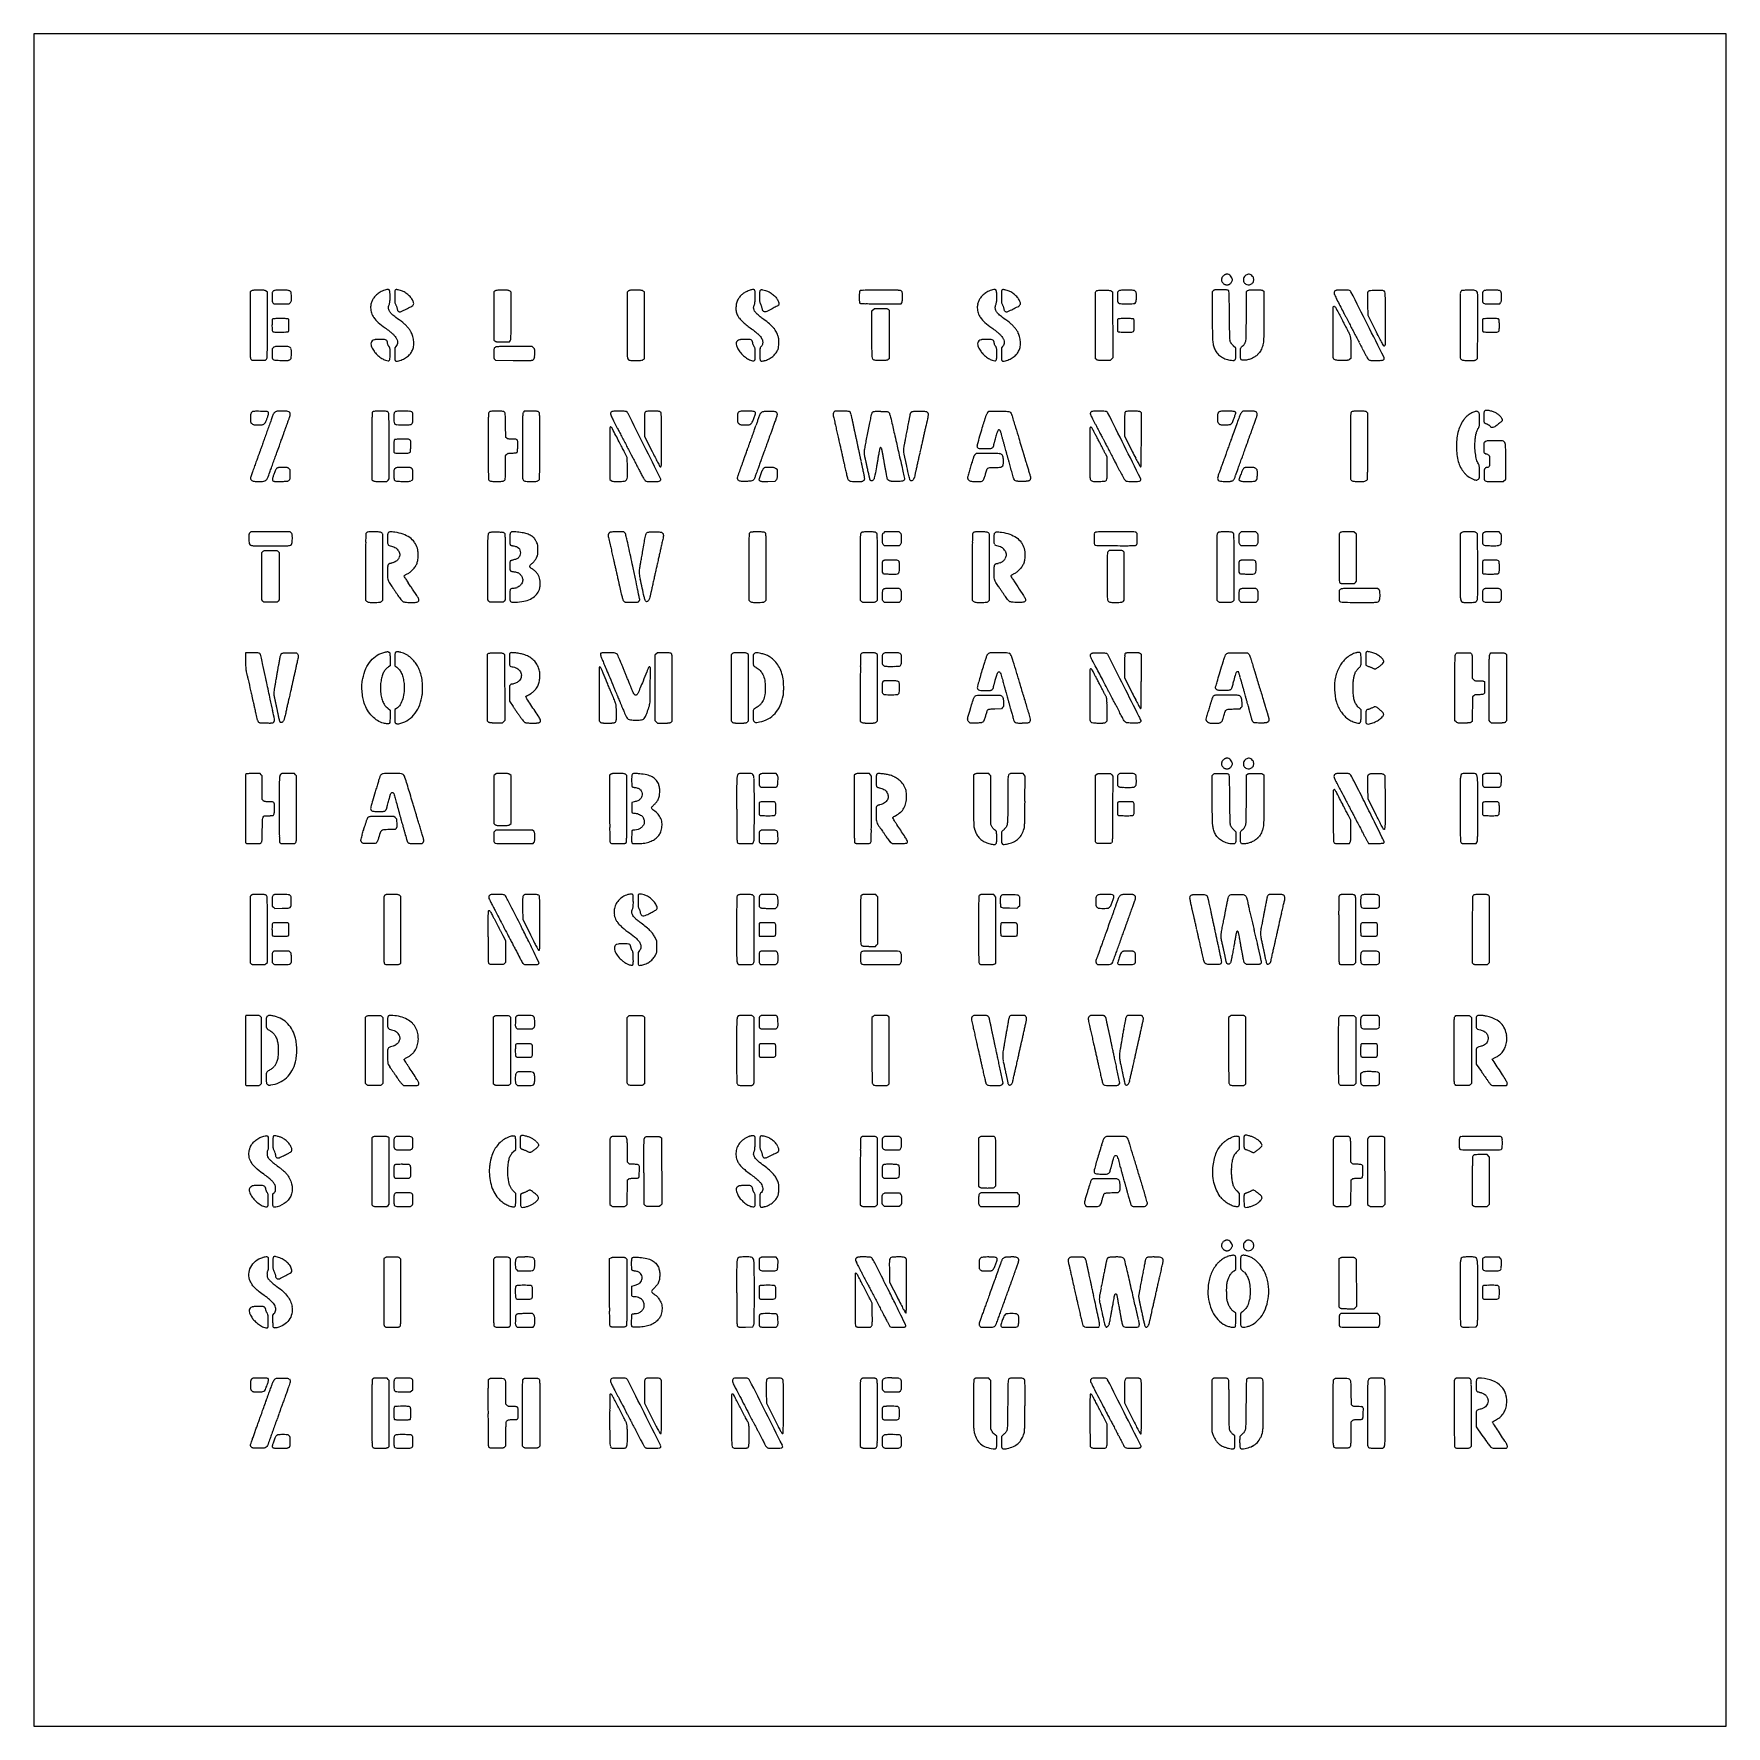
# Model space of a CAD drawing. Header units: centimetres. Extents: x 0 to 40, y 0 to 40.
import ezdxf

# ---------------------------------------------------------------- set-up
doc = ezdxf.new("R2010")
doc.units = ezdxf.units.CM
doc.header["$MEASUREMENT"] = 0
doc.layers.add('test v4_0', color=7, linetype='Continuous')

msp = doc.modelspace()

# ---------------------------------------------------------------- linework, layer by layer
at = {"layer": 'test v4_0'}
for p, q in [((0, 40), (0, 0)), ((40, 40), (0, 40)), ((40, 0), (40, 40)), ((5.136, 33.919), (5.11, 33.899)), ((5.11, 33.899), (5.11, 33.115)), ((5.52, 33.891), (5.495, 33.915)), ((5.52, 33.112), (5.52, 33.891)), ((5.651, 33.646), (5.671, 33.62)), ((5.671, 33.62), (6.038, 33.62)), ((6.038, 33.62), (6.065, 33.652)), ((10.896, 33.919), (10.87, 33.899)), ((10.87, 33.899), (10.87, 32.763)), ((11.28, 33.891), (11.255, 33.915)), ((11.28, 33.332), (11.28, 33.891)), ((14.045, 33.915), (14.02, 33.891)), ((14.02, 33.891), (14.02, 33.12)), ((14.43, 33.899), (14.404, 33.919)), ((14.43, 32.321), (14.43, 33.899)), ((20.024, 33.62), (20.499, 33.62)), ((20.499, 33.62), (20.514, 33.642)), ((25.471, 33.921), (25.495, 33.902)), ((25.495, 33.902), (25.5, 32.339)), ((27.874, 33.925), (27.849, 33.9)), ((27.849, 33.9), (27.853, 33.307)), ((28.66, 33.323), (28.665, 33.912)), ((28.665, 33.912), (28.689, 33.931)), ((29.048, 33.934), (29.07, 33.919)), ((29.07, 33.919), (29.07, 33.321)), ((31.535, 33.345), (31.532, 33.609)), ((34.464, 33.62), (34.649, 33.62)), ((34.649, 33.62), (34.669, 33.646)), ((19.81, 33.452), (19.868, 33.51)), ((19.81, 32.9), (19.81, 33.452)), ((19.868, 33.51), (20.018, 33.51)), ((20.194, 33.489), (20.22, 33.469)), ((20.22, 33.469), (20.22, 32.321)), ((31.718, 32.983), (31.535, 33.345)), ((25.09, 32.321), (25.09, 33.111)), ((34.125, 32.328), (34.128, 33.082)), ((5.661, 32.584), (5.63, 32.558)), ((5.63, 32.558), (5.63, 32.445)), ((8.559, 32.61), (8.53, 32.579)), ((8.53, 32.579), (8.53, 32.431)), ((10.87, 32.763), (10.893, 32.742)), ((11.077, 32.72), (11.239, 32.72)), ((11.239, 32.72), (11.259, 32.746)), ((11.782, 32.61), (11.358, 32.61)), ((11.811, 32.581), (11.782, 32.61)), ((22.899, 32.61), (22.87, 32.579)), ((22.87, 32.579), (22.87, 32.431)), ((28.41, 32.572), (28.351, 32.628)), ((28.41, 32.442), (28.41, 32.572)), ((31.128, 32.552), (31.125, 32.328)), ((10.889, 32.309), (10.908, 32.285)), ((10.908, 32.285), (11.327, 32.282)), ((14.404, 32.301), (14.43, 32.321)), ((20.22, 32.321), (20.194, 32.301)), ((25.116, 32.301), (25.09, 32.321)), ((25.442, 32.28), (25.292, 32.28)), ((25.471, 32.309), (25.442, 32.28)), ((25.5, 32.339), (25.471, 32.309)), ((31.125, 32.328), (31.097, 32.304)), ((34.097, 32.304), (34.125, 32.328)), ((11.591, 31.08), (11.571, 31.054)), ((11.755, 31.08), (11.591, 31.08)), ((18.931, 31.08), (18.911, 31.054)), ((19.104, 31.08), (18.931, 31.08)), ((22.548, 31.053), (22.574, 31.08)), ((22.574, 31.08), (22.811, 31.08)), ((26.18, 31.045), (26.159, 31.063)), ((26.178, 30.405), (26.18, 31.045)), ((28.574, 31.08), (28.547, 31.052)), ((28.725, 31.08), (28.574, 31.08)), ((31.53, 31.037), (31.507, 31.058)), ((31.53, 30.256), (31.53, 31.037)), ((11.155, 30.462), (11.15, 30.75)), ((11.18, 30.441), (11.155, 30.462)), ((14.432, 30.762), (14.435, 30.485)), ((14.435, 30.485), (14.614, 30.13)), ((25.781, 30.769), (25.781, 30.495)), ((25.781, 30.495), (25.963, 30.13)), ((7.99, 30.252), (7.99, 29.461)), ((8.4, 29.479), (8.398, 30.258)), ((8.51, 30.254), (8.51, 30.11)), ((8.51, 30.11), (8.536, 30.1)), ((11.15, 30.028), (11.175, 30.058)), ((11.15, 29.76), (11.15, 30.028)), ((13.612, 30.067), (13.615, 29.468)), ((14.025, 29.989), (13.954, 30.127)), ((14.055, 30.175), (14.086, 30.116)), ((14.086, 30.116), (14.122, 30.046)), ((14.122, 30.046), (14.158, 29.977)), ((22.273, 30.08), (22.247, 30.056)), ((22.561, 30.08), (22.273, 30.08)), ((25.37, 29.995), (25.342, 30.05)), ((6.06, 29.698), (6.029, 29.724)), ((6.06, 29.586), (6.06, 29.698)), ((14.028, 29.749), (14.025, 29.989)), ((17.575, 29.692), (17.542, 29.721)), ((17.575, 29.586), (17.575, 29.692)), ((25.37, 29.734), (25.37, 29.995)), ((34.79, 29.478), (34.79, 29.89)), ((7.99, 29.461), (8.016, 29.441)), ((8.192, 29.42), (8.342, 29.42)), ((8.342, 29.42), (8.371, 29.449)), ((8.371, 29.449), (8.4, 29.479)), ((13.615, 29.468), (13.643, 29.444)), ((17.175, 29.575), (17.135, 29.458)), ((17.135, 29.458), (17.16, 29.438)), ((17.352, 29.422), (17.52, 29.425)), ((17.52, 29.425), (17.547, 29.453)), ((28.524, 29.577), (28.485, 29.458)), ((28.485, 29.458), (28.509, 29.439)), ((34.521, 29.42), (34.732, 29.42)), ((34.732, 29.42), (34.79, 29.478)), ((5.129, 28.23), (5.105, 28.205)), ((6.061, 28.23), (5.129, 28.23)), ((6.085, 28.205), (6.061, 28.23)), ((13.942, 28.23), (13.793, 28.229)), ((13.969, 28.203), (13.942, 28.23)), ((20.108, 28.23), (20.079, 28.201)), ((20.452, 28.23), (20.108, 28.23)), ((20.481, 28.201), (20.452, 28.23)), ((28.538, 28.23), (28.509, 28.201)), ((28.882, 28.23), (28.538, 28.23)), ((28.911, 28.201), (28.882, 28.23)), ((31.202, 28.23), (31.058, 28.229)), ((31.26, 28.172), (31.202, 28.23)), ((31.26, 27.061), (31.26, 28.172)), ((33.715, 28.182), (33.712, 27.411)), ((33.743, 28.206), (33.715, 28.182)), ((34.125, 28.182), (34.097, 28.206)), ((34.128, 27.413), (34.125, 28.182)), ((34.632, 28.23), (34.462, 28.23)), ((34.661, 28.201), (34.632, 28.23)), ((5.39, 27.741), (5.415, 27.765)), ((5.39, 26.621), (5.39, 27.741)), ((5.775, 27.765), (5.8, 27.741)), ((5.8, 27.741), (5.8, 26.621)), ((20.074, 27.933), (20.098, 27.905)), ((20.098, 27.905), (20.462, 27.905)), ((20.462, 27.905), (20.486, 27.933)), ((25.775, 27.752), (25.751, 27.771)), ((25.775, 26.611), (25.775, 27.752)), ((28.504, 27.933), (28.528, 27.905)), ((28.528, 27.905), (28.892, 27.905)), ((28.892, 27.905), (28.916, 27.933)), ((7.84, 27.391), (7.84, 26.611)), ((8.25, 26.613), (8.25, 27.391)), ((10.73, 26.621), (10.73, 27.398)), ((11.14, 27.399), (11.14, 26.621)), ((16.9, 27.391), (16.9, 26.611)), ((17.31, 26.613), (17.31, 27.396)), ((19.532, 27.383), (19.535, 26.611)), ((19.94, 26.613), (19.94, 27.396)), ((22.18, 27.391), (22.18, 26.611)), ((22.59, 26.613), (22.59, 27.391)), ((27.962, 27.383), (27.965, 26.611)), ((28.37, 26.613), (28.37, 27.396)), ((34.24, 27.393), (34.24, 27.25)), ((34.24, 27.25), (34.267, 27.239)), ((31.052, 27.005), (31.212, 27.005)), ((31.212, 27.005), (31.236, 27.033)), ((31.236, 27.033), (31.26, 27.061)), ((31.759, 26.89), (31.331, 26.89)), ((31.787, 26.866), (31.759, 26.89)), ((5.414, 26.593), (5.39, 26.621)), ((5.438, 26.565), (5.414, 26.593)), ((5.752, 26.565), (5.438, 26.565)), ((5.776, 26.593), (5.752, 26.565)), ((5.8, 26.621), (5.776, 26.593)), ((7.84, 26.611), (7.862, 26.591)), ((8.224, 26.589), (8.25, 26.613)), ((10.754, 26.593), (10.73, 26.621)), ((10.778, 26.565), (10.754, 26.593)), ((11.092, 26.565), (10.778, 26.565)), ((11.116, 26.593), (11.092, 26.565)), ((11.14, 26.621), (11.116, 26.593)), ((16.9, 26.611), (16.922, 26.591)), ((17.284, 26.589), (17.31, 26.613)), ((19.535, 26.611), (19.558, 26.588)), ((19.914, 26.589), (19.94, 26.613)), ((20.073, 26.594), (20.098, 26.565)), ((20.098, 26.565), (20.462, 26.565)), ((20.462, 26.565), (20.486, 26.593)), ((22.18, 26.611), (22.202, 26.591)), ((22.564, 26.589), (22.59, 26.613)), ((25.752, 26.588), (25.775, 26.611)), ((27.965, 26.611), (27.988, 26.588)), ((28.344, 26.589), (28.37, 26.613)), ((28.503, 26.594), (28.528, 26.565)), ((28.528, 26.565), (28.892, 26.565)), ((28.892, 26.565), (28.916, 26.593)), ((34.462, 26.565), (34.642, 26.565)), ((34.642, 26.565), (34.666, 26.593)), ((4.999, 25.37), (5.003, 25.173)), ((5.155, 25.37), (4.999, 25.37)), ((6.041, 25.37), (6.209, 25.37)), ((6.209, 25.37), (6.23, 25.343)), ((8.42, 25.208), (8.42, 25.06)), ((8.532, 25.217), (8.529, 25.06)), ((10.72, 25.339), (10.742, 25.354)), ((10.72, 23.751), (10.72, 25.339)), ((11.101, 25.351), (11.125, 25.332)), ((11.125, 25.332), (11.13, 23.769)), ((14.738, 25.37), (14.68, 25.312)), ((14.68, 25.312), (14.68, 23.768)), ((14.894, 25.37), (14.738, 25.37)), ((16.502, 25.347), (16.48, 25.324)), ((16.48, 25.324), (16.48, 23.759)), ((16.89, 25.327), (16.867, 25.348)), ((16.89, 23.759), (16.89, 25.327)), ((19.94, 25.327), (19.917, 25.348)), ((19.94, 23.759), (19.94, 25.327)), ((26.18, 25.329), (26.158, 25.35)), ((26.178, 24.692), (26.18, 25.329)), ((28.45, 25.37), (28.686, 25.37)), ((28.686, 25.37), (28.712, 25.343)), ((31.482, 25.224), (31.485, 25.076)), ((33.611, 25.344), (33.631, 25.37)), ((33.631, 25.37), (33.959, 25.37)), ((33.959, 25.37), (33.979, 25.344)), ((34.421, 25.344), (34.441, 25.37)), ((34.441, 25.37), (34.604, 25.37)), ((34.788, 25.35), (34.81, 25.329)), ((34.81, 25.329), (34.81, 23.759)), ((5.422, 25.048), (5.415, 25.08)), ((5.438, 24.972), (5.422, 25.048)), ((5.452, 24.908), (5.438, 24.972)), ((5.468, 24.832), (5.452, 24.908)), ((5.475, 24.8), (5.468, 24.832)), ((8.42, 25.06), (8.383, 25.036)), ((8.529, 25.06), (8.576, 25.027)), ((25.78, 25.059), (25.78, 24.785)), ((31.485, 25.076), (31.55, 25.05)), ((34, 25.044), (34, 24.772)), ((11.24, 24.411), (11.24, 24.224)), ((15.09, 23.751), (15.09, 24.541)), ((19.535, 24.538), (19.535, 23.749)), ((25.78, 24.785), (25.962, 24.42)), ((33.59, 23.763), (33.59, 24.54)), ((34, 24.772), (34.026, 24.741)), ((34.264, 24.7), (34.29, 24.69)), ((34.29, 24.69), (34.29, 24.554)), ((34.4, 23.772), (34.4, 24.544)), ((8.369, 24.059), (8.42, 24.018)), ((8.42, 24.018), (8.42, 23.872)), ((8.568, 24.054), (8.53, 24.03)), ((8.53, 24.03), (8.53, 23.876)), ((11.24, 24.224), (11.328, 24.097)), ((13.36, 24.393), (13.36, 23.759)), ((22.872, 24.045), (22.717, 24.04)), ((22.897, 24.074), (22.872, 24.045)), ((25.371, 23.76), (25.368, 24.028)), ((28.357, 24.042), (28.512, 24.045)), ((28.512, 24.045), (28.537, 24.075)), ((31.37, 24.022), (31.314, 24.078)), ((31.37, 23.881), (31.37, 24.022)), ((34.005, 24.332), (33.995, 23.748)), ((34.033, 24.356), (34.005, 24.332)), ((10.746, 23.731), (10.72, 23.751)), ((11.072, 23.71), (10.922, 23.71)), ((11.101, 23.739), (11.072, 23.71)), ((11.13, 23.769), (11.101, 23.739)), ((13.36, 23.759), (13.385, 23.735)), ((14.68, 23.768), (14.738, 23.71)), ((14.738, 23.71), (14.888, 23.71)), ((15.064, 23.731), (15.09, 23.751)), ((16.48, 23.759), (16.505, 23.735)), ((16.865, 23.735), (16.89, 23.759)), ((19.535, 23.749), (19.56, 23.73)), ((19.915, 23.735), (19.94, 23.759)), ((22.128, 23.71), (22.099, 23.739)), ((22.26, 23.71), (22.128, 23.71)), ((25.346, 23.735), (25.371, 23.76)), ((33.616, 23.736), (33.59, 23.763)), ((33.995, 23.748), (33.971, 23.729)), ((34.426, 23.741), (34.4, 23.772)), ((34.452, 23.71), (34.426, 23.741)), ((34.606, 23.71), (34.452, 23.71)), ((34.81, 23.759), (34.785, 23.735)), ((5.027, 22.507), (5, 22.496)), ((5, 22.496), (5, 21.69)), ((5.352, 22.515), (5.203, 22.517)), ((5.376, 22.487), (5.352, 22.515)), ((5.4, 22.459), (5.376, 22.487)), ((5.4, 21.899), (5.4, 22.459)), ((6.162, 22.515), (6.013, 22.518)), ((6.186, 22.487), (6.162, 22.515)), ((6.21, 22.459), (6.186, 22.487)), ((6.21, 21.686), (6.21, 22.459)), ((10.893, 22.487), (10.87, 22.467)), ((10.87, 22.467), (10.87, 21.339)), ((11.28, 22.467), (11.254, 22.491)), ((11.28, 21.339), (11.28, 22.467)), ((13.643, 22.501), (13.61, 22.48)), ((13.61, 22.48), (13.61, 21.692)), ((14.015, 22.469), (13.992, 22.492)), ((14.015, 21.686), (14.015, 22.469)), ((17.172, 22.5), (17.14, 22.48)), ((17.14, 22.48), (17.14, 22.356)), ((17.542, 22.515), (17.373, 22.518)), ((17.567, 22.486), (17.542, 22.515)), ((19.422, 22.501), (19.39, 22.48)), ((19.39, 22.48), (19.39, 21.687)), ((19.752, 22.515), (19.603, 22.518)), ((19.776, 22.487), (19.752, 22.515)), ((19.8, 22.458), (19.776, 22.487)), ((19.798, 21.68), (19.8, 22.458)), ((22.242, 22.501), (22.21, 22.48)), ((22.21, 22.48), (22.21, 21.883)), ((22.572, 22.515), (22.423, 22.518)), ((22.596, 22.487), (22.572, 22.515)), ((22.62, 22.459), (22.596, 22.487)), ((22.62, 21.315), (22.62, 22.459)), ((23.382, 22.515), (23.233, 22.518)), ((23.406, 22.486), (23.382, 22.515)), ((23.431, 22.458), (23.406, 22.486)), ((23.427, 21.866), (23.431, 22.458)), ((25.09, 22.48), (25.123, 22.501)), ((25.09, 21.687), (25.09, 22.48)), ((25.303, 22.518), (25.452, 22.515)), ((25.452, 22.515), (25.476, 22.487)), ((25.476, 22.487), (25.5, 22.458)), ((25.5, 22.458), (25.498, 21.68)), ((27.849, 22.47), (27.874, 22.495)), ((27.853, 21.877), (27.849, 22.47)), ((28.66, 21.893), (28.665, 22.482)), ((28.665, 22.482), (28.689, 22.501)), ((29.048, 22.504), (29.07, 22.489)), ((29.07, 22.489), (29.07, 21.891)), ((31.912, 22.492), (31.935, 22.469)), ((31.935, 22.469), (31.938, 21.844)), ((34.272, 22.5), (34.24, 22.48)), ((34.24, 22.48), (34.24, 22.356)), ((34.642, 22.515), (34.473, 22.518)), ((34.667, 22.486), (34.642, 22.515)), ((31.535, 21.915), (31.532, 22.179)), ((5.425, 21.875), (5.4, 21.899)), ((14.135, 21.833), (14.132, 21.729)), ((14.189, 21.847), (14.135, 21.833)), ((31.718, 21.552), (31.535, 21.915)), ((8.219, 21.51), (8.51, 21.51)), ((8.51, 21.51), (8.541, 21.482)), ((8.56, 21.218), (8.539, 21.19)), ((10.87, 21.339), (10.895, 21.315)), ((11.254, 21.315), (11.28, 21.339)), ((22.645, 21.262), (22.62, 21.315)), ((31.125, 21.417), (31.063, 21.541)), ((31.128, 21.176), (31.125, 21.417)), ((6, 20.86), (6.169, 20.86)), ((6.169, 20.86), (6.189, 20.886)), ((8.539, 21.19), (8.397, 21.19)), ((9.018, 20.862), (9.178, 20.86)), ((9.178, 20.86), (9.199, 20.886)), ((10.919, 21.18), (10.895, 21.155)), ((11.787, 21.18), (10.919, 21.18)), ((11.354, 20.86), (11.799, 20.86)), ((11.814, 21.154), (11.787, 21.18)), ((11.799, 20.86), (11.819, 20.886)), ((16.824, 20.862), (16.995, 20.865)), ((16.995, 20.865), (17.012, 20.9)), ((17.363, 20.86), (17.549, 20.86)), ((17.549, 20.86), (17.57, 20.887)), ((28.351, 21.198), (28.41, 21.142)), ((28.41, 21.142), (28.41, 21.012)), ((30.924, 20.862), (31.095, 20.865)), ((31.095, 20.865), (31.113, 20.9)), ((31.52, 20.91), (31.546, 20.865)), ((31.546, 20.865), (31.725, 20.865)), ((33.924, 20.862), (34.095, 20.865)), ((34.095, 20.865), (34.112, 20.9)), ((8.675, 19.609), (8.652, 19.632)), ((8.675, 18.038), (8.675, 19.609)), ((17.025, 19.609), (17.002, 19.632)), ((17.028, 18.857), (17.025, 19.609)), ((19.902, 19.655), (19.753, 19.657)), ((19.926, 19.627), (19.902, 19.655)), ((19.95, 19.599), (19.926, 19.627)), ((22.692, 19.655), (22.543, 19.657)), ((22.716, 19.627), (22.692, 19.655)), ((22.74, 19.598), (22.716, 19.627)), ((5.63, 19.493), (5.63, 19.382)), ((5.63, 19.382), (5.662, 19.355)), ((5.662, 19.355), (5.693, 19.329)), ((5.693, 19.329), (5.866, 19.332)), ((11.552, 19.33), (11.555, 19.075)), ((17.362, 19.33), (17.532, 19.33)), ((17.532, 19.33), (17.561, 19.359)), ((19.95, 18.488), (19.95, 19.599)), ((22.735, 18.038), (22.74, 19.598)), ((23.237, 19.329), (23.063, 19.332)), ((23.268, 19.355), (23.237, 19.329)), ((23.3, 19.382), (23.268, 19.355)), ((23.3, 19.495), (23.3, 19.382)), ((5.11, 18.822), (5.11, 18.043)), ((5.52, 18.049), (5.52, 18.828)), ((11.555, 19.075), (11.737, 18.707)), ((17.142, 18.819), (17.145, 18.675)), ((31.25, 18.049), (31.25, 18.827)), ((34, 18.822), (34, 18.043)), ((34.41, 18.049), (34.41, 18.828)), ((11.083, 18.691), (11.145, 18.567)), ((11.145, 18.567), (11.151, 18.05)), ((14.725, 18.555), (14.683, 18.64)), ((14.725, 18.42), (14.725, 18.555)), ((17.145, 18.675), (17.33, 18.672)), ((19.736, 18.432), (19.89, 18.429)), ((19.89, 18.429), (19.92, 18.459)), ((19.92, 18.459), (19.95, 18.488)), ((5.11, 18.043), (5.133, 18.022)), ((5.495, 18.025), (5.52, 18.049)), ((5.671, 18.32), (5.651, 18.294)), ((6.037, 18.32), (5.671, 18.32)), ((6.061, 18.294), (6.037, 18.32)), ((8.651, 18.019), (8.675, 18.038)), ((11.151, 18.05), (11.126, 18.025)), ((14.315, 18.331), (14.28, 18.287)), ((14.28, 18.287), (14.28, 18.145)), ((17.549, 18.32), (17.364, 18.32)), ((17.569, 18.294), (17.549, 18.32)), ((22.711, 18.019), (22.735, 18.038)), ((25.121, 18.026), (25.141, 18)), ((25.141, 18), (25.295, 18)), ((31.225, 18.025), (31.25, 18.049)), ((34, 18.043), (34.023, 18.022)), ((34.385, 18.025), (34.41, 18.049)), ((30.861, 16.774), (30.881, 16.8)), ((30.881, 16.8), (31.041, 16.8)), ((33.591, 16.774), (33.611, 16.8)), ((33.611, 16.8), (33.771, 16.8)), ((5.38, 16.751), (5.355, 16.775)), ((5.38, 15.189), (5.38, 16.751)), ((7.84, 16.759), (7.866, 16.779)), ((7.84, 15.189), (7.84, 16.759)), ((8.225, 16.775), (8.25, 16.751)), ((8.25, 16.751), (8.25, 15.189)), ((10.865, 16.762), (10.889, 16.781)), ((10.865, 15.178), (10.865, 16.762)), ((11.244, 16.779), (11.27, 16.759)), ((11.27, 16.759), (11.27, 15.186)), ((11.4, 16.507), (11.421, 16.48)), ((11.421, 16.48), (11.606, 16.48)), ((14.02, 16.751), (14.045, 16.775)), ((14.02, 15.98), (14.02, 16.751)), ((14.407, 16.778), (14.43, 16.757)), ((14.43, 16.757), (14.43, 15.186)), ((17.025, 16.748), (17.001, 16.774)), ((17.028, 15.997), (17.025, 16.748)), ((17.363, 16.48), (17.549, 16.48)), ((17.549, 16.48), (17.57, 16.507)), ((19.835, 16.775), (19.81, 16.751)), ((19.81, 16.751), (19.81, 15.98)), ((20.22, 16.757), (20.197, 16.778)), ((20.22, 15.186), (20.22, 16.757)), ((28.265, 16.775), (28.24, 16.751)), ((28.24, 16.751), (28.24, 15.98)), ((28.65, 16.757), (28.627, 16.778)), ((28.65, 15.186), (28.65, 16.757)), ((31.225, 16.775), (31.25, 16.751)), ((31.25, 16.751), (31.25, 15.189)), ((33.955, 16.775), (33.98, 16.751)), ((33.98, 16.751), (33.98, 15.189)), ((34.092, 15.83), (34.095, 15.645)), ((34.095, 15.645), (34.217, 15.47)), ((34.472, 15.765), (34.544, 15.802)), ((34.515, 15.7), (34.472, 15.765)), ((22.912, 15.197), (22.841, 15.531)), ((25.672, 15.197), (25.601, 15.531)), ((31.391, 15.444), (31.36, 15.418)), ((31.36, 15.418), (31.36, 15.304)), ((5.355, 15.165), (5.38, 15.189)), ((7.865, 15.165), (7.84, 15.189)), ((8.25, 15.189), (8.225, 15.165)), ((8.696, 15.183), (8.737, 15.14)), ((8.737, 15.14), (8.904, 15.14)), ((10.889, 15.159), (10.865, 15.178)), ((11.27, 15.186), (11.248, 15.163)), ((11.405, 15.166), (11.429, 15.14)), ((11.429, 15.14), (11.607, 15.14)), ((14.43, 15.186), (14.408, 15.163)), ((20.198, 15.163), (20.22, 15.186)), ((22.892, 15.171), (22.912, 15.197)), ((25.652, 15.171), (25.672, 15.197)), ((28.628, 15.163), (28.65, 15.186)), ((30.881, 15.14), (30.861, 15.166)), ((31.041, 15.14), (30.881, 15.14)), ((31.25, 15.189), (31.225, 15.165)), ((33.611, 15.14), (33.591, 15.166)), ((33.771, 15.14), (33.611, 15.14)), ((33.98, 15.189), (33.955, 15.165)), ((8.012, 13.924), (7.99, 13.909)), ((7.99, 13.909), (7.99, 12.321)), ((8.395, 13.902), (8.371, 13.921)), ((8.4, 12.339), (8.395, 13.902)), ((11.331, 13.572), (11.39, 13.631)), ((11.39, 13.631), (11.39, 13.778)), ((14.811, 13.921), (14.835, 13.902)), ((14.835, 13.902), (14.84, 12.339)), ((19.94, 13.897), (19.917, 13.918)), ((19.94, 12.329), (19.94, 13.897)), ((22.352, 13.917), (22.33, 13.894)), ((22.33, 13.894), (22.33, 12.761)), ((22.699, 13.94), (22.536, 13.94)), ((22.719, 13.914), (22.699, 13.94)), ((28.49, 13.631), (28.431, 13.572)), ((28.49, 13.778), (28.49, 13.631)), ((31.935, 13.902), (31.911, 13.921)), ((31.94, 12.339), (31.935, 13.902)), ((14.03, 13.329), (14.03, 13.593)), ((14.055, 13.305), (14.03, 13.329)), ((22.74, 12.769), (22.74, 13.328)), ((31.13, 13.329), (31.13, 13.593)), ((31.155, 13.305), (31.13, 13.329)), ((34.352, 13.51), (34.208, 13.509)), ((34.41, 13.452), (34.352, 13.51)), ((34.41, 12.338), (34.41, 13.452)), ((13.612, 13.092), (13.615, 12.328)), ((14.025, 12.328), (14.035, 12.912)), ((14.035, 12.912), (14.059, 12.931)), ((14.425, 12.328), (14.422, 13.082)), ((19.535, 13.108), (19.535, 12.319)), ((30.712, 13.092), (30.715, 12.328)), ((31.125, 12.328), (31.135, 12.912)), ((31.135, 12.912), (31.159, 12.931)), ((31.522, 13.082), (31.525, 12.328)), ((34, 12.894), (34, 12.321)), ((5.65, 12.579), (5.683, 12.609)), ((5.65, 12.43), (5.65, 12.579)), ((11.39, 12.593), (11.332, 12.654)), ((11.39, 12.448), (11.39, 12.593)), ((20.293, 12.607), (20.462, 12.605)), ((20.462, 12.605), (20.486, 12.577)), ((22.33, 12.761), (22.356, 12.741)), ((22.715, 12.745), (22.74, 12.769)), ((23.252, 12.605), (22.823, 12.607)), ((23.276, 12.577), (23.252, 12.605)), ((25.477, 12.61), (25.632, 12.615)), ((25.632, 12.615), (25.657, 12.644)), ((28.432, 12.654), (28.49, 12.593)), ((28.49, 12.593), (28.49, 12.448)), ((7.99, 12.321), (8.016, 12.301)), ((8.192, 12.28), (8.342, 12.28)), ((8.342, 12.28), (8.371, 12.309)), ((8.371, 12.309), (8.4, 12.339)), ((13.615, 12.328), (13.643, 12.304)), ((13.997, 12.304), (14.025, 12.328)), ((14.453, 12.304), (14.425, 12.328)), ((14.782, 12.28), (14.631, 12.28)), ((14.811, 12.309), (14.782, 12.28)), ((14.84, 12.339), (14.811, 12.309)), ((19.535, 12.319), (19.56, 12.3)), ((19.915, 12.305), (19.94, 12.329)), ((20.108, 12.28), (20.079, 12.309)), ((20.452, 12.28), (20.108, 12.28)), ((20.481, 12.309), (20.452, 12.28)), ((22.355, 12.305), (22.379, 12.28)), ((22.379, 12.28), (23.242, 12.28)), ((23.242, 12.28), (23.271, 12.309)), ((24.859, 12.309), (24.888, 12.28)), ((24.888, 12.28), (25.02, 12.28)), ((30.715, 12.328), (30.743, 12.304)), ((31.097, 12.304), (31.125, 12.328)), ((31.525, 12.328), (31.553, 12.304)), ((31.731, 12.28), (31.882, 12.28)), ((31.882, 12.28), (31.911, 12.309)), ((31.911, 12.309), (31.94, 12.339)), ((34, 12.321), (34.026, 12.301)), ((34.202, 12.28), (34.352, 12.28)), ((34.352, 12.28), (34.41, 12.338)), ((8.302, 11.071), (8.27, 11.05)), ((8.27, 11.05), (8.27, 10.262)), ((8.675, 11.039), (8.652, 11.062)), ((8.675, 10.256), (8.675, 11.039)), ((13.61, 11.05), (13.643, 11.071)), ((13.61, 10.262), (13.61, 11.05)), ((13.992, 11.062), (14.015, 11.039)), ((14.015, 11.039), (14.015, 10.256)), ((17.172, 11.07), (17.14, 11.05)), ((17.14, 11.05), (17.14, 10.926)), ((17.542, 11.085), (17.373, 11.088)), ((17.567, 11.056), (17.542, 11.085)), ((28.41, 10.79), (28.41, 10.95)), ((30.85, 11.05), (30.883, 11.071)), ((30.85, 9.901), (30.85, 11.05)), ((31.232, 11.062), (31.255, 11.039)), ((31.255, 11.039), (31.26, 9.919)), ((34.272, 11.07), (34.24, 11.05)), ((34.24, 11.05), (34.24, 10.926)), ((34.642, 11.085), (34.473, 11.088)), ((34.667, 11.056), (34.642, 11.085)), ((11.406, 10.791), (11.432, 10.76)), ((11.432, 10.76), (11.6, 10.76)), ((14.132, 10.299), (14.135, 10.403)), ((14.135, 10.403), (14.189, 10.417)), ((20.222, 10.744), (20.225, 10.495)), ((20.225, 10.495), (20.41, 10.13)), ((28.372, 10.766), (28.41, 10.79)), ((19.815, 9.996), (19.768, 10.09)), ((26.139, 10.328), (26.107, 10.162)), ((26.107, 10.162), (26.128, 10.058)), ((5.649, 9.718), (5.68, 9.751)), ((5.652, 9.573), (5.649, 9.718)), ((11.788, 9.75), (11.61, 9.75)), ((11.814, 9.719), (11.788, 9.75)), ((19.818, 9.74), (19.815, 9.996)), ((28.41, 9.769), (28.38, 9.785)), ((28.41, 9.612), (28.41, 9.769)), ((28.547, 9.773), (28.52, 9.752)), ((28.52, 9.752), (28.52, 9.607)), ((30.876, 9.881), (30.85, 9.901)), ((30.893, 9.75), (30.872, 9.727)), ((31.767, 9.75), (30.893, 9.75)), ((31.202, 9.86), (31.052, 9.86)), ((31.231, 9.889), (31.202, 9.86)), ((31.26, 9.919), (31.231, 9.889)), ((31.791, 9.724), (31.767, 9.75)), ((11.4, 9.457), (11.421, 9.43)), ((11.421, 9.43), (11.799, 9.43)), ((11.799, 9.43), (11.819, 9.456)), ((16.824, 9.432), (16.995, 9.435)), ((16.995, 9.435), (17.012, 9.47)), ((17.363, 9.43), (17.549, 9.43)), ((17.549, 9.43), (17.57, 9.457)), ((19.614, 9.43), (19.779, 9.43)), ((19.779, 9.43), (19.8, 9.457)), ((22.361, 9.456), (22.381, 9.43)), ((22.381, 9.43), (22.535, 9.43)), ((25.001, 9.43), (25.169, 9.43)), ((25.169, 9.43), (25.184, 9.458)), ((31.333, 9.43), (31.78, 9.43)), ((31.78, 9.43), (31.797, 9.457)), ((33.924, 9.432), (34.095, 9.435)), ((34.095, 9.435), (34.112, 9.47)), ((8.352, 8.225), (8.203, 8.227)), ((8.376, 8.197), (8.352, 8.225)), ((8.4, 8.168), (8.376, 8.197)), ((8.395, 6.608), (8.4, 8.168)), ((8.96, 7.952), (8.96, 8.065)), ((22.572, 8.225), (22.423, 8.227)), ((22.596, 8.197), (22.572, 8.225)), ((22.62, 8.169), (22.596, 8.197)), ((22.62, 7.029), (22.62, 8.169)), ((8.723, 7.902), (8.897, 7.899)), ((8.897, 7.899), (8.928, 7.925)), ((8.928, 7.925), (8.96, 7.952)), ((11.15, 7.897), (11.15, 7.618)), ((11.15, 7.618), (11.179, 7.589)), ((14.432, 7.902), (14.435, 7.634)), ((14.435, 7.634), (14.615, 7.275)), ((17.312, 7.902), (17.315, 7.634)), ((17.315, 7.634), (17.495, 7.275)), ((20.079, 7.929), (20.108, 7.9)), ((20.108, 7.9), (20.452, 7.9)), ((20.452, 7.9), (20.481, 7.929)), ((25.78, 7.916), (25.779, 7.645)), ((25.779, 7.645), (25.962, 7.278)), ((31.13, 7.891), (31.135, 7.602)), ((31.135, 7.602), (31.16, 7.581)), ((11.55, 6.619), (11.55, 7.395)), ((11.96, 7.398), (11.96, 6.619)), ((19.532, 7.382), (19.535, 6.608)), ((24.962, 7.22), (24.965, 6.608)), ((25.37, 7.137), (25.289, 7.296)), ((27.842, 7.567), (27.845, 6.965)), ((31.161, 7.214), (31.13, 7.188)), ((33.98, 6.619), (33.98, 7.397)), ((34.092, 7.262), (34.095, 7.075)), ((11.15, 6.895), (11.15, 6.619)), ((22.646, 6.974), (22.62, 7.029)), ((22.76, 6.852), (22.723, 6.886)), ((22.76, 6.718), (22.76, 6.852)), ((25.37, 6.875), (25.37, 7.137)), ((27.845, 6.965), (27.869, 6.894)), ((28.39, 6.859), (28.344, 6.896)), ((28.39, 6.721), (28.39, 6.859)), ((31.13, 7.188), (31.13, 6.921)), ((34.095, 7.075), (34.229, 6.88)), ((8.371, 6.589), (8.395, 6.608)), ((11.15, 6.619), (11.125, 6.595)), ((11.575, 6.595), (11.55, 6.619)), ((11.96, 6.619), (11.935, 6.595)), ((19.535, 6.608), (19.559, 6.589)), ((24.965, 6.608), (24.989, 6.589)), ((33.955, 6.595), (33.98, 6.619)), ((0, 0), (40, 0))]:
    msp.add_line(p, q, dxfattribs=at)
for centre, radius, start, end in [((28.164, 34.189), 0.0932, 159.9345, 179.1251), ((28.141, 34.189), 0.0705, 179.1251, 200.8082), ((28.249, 34.23), 0.186, 200.8083, 211.3206), ((28.234, 34.163), 0.168, 147.5689, 159.9346), ((28.26, 34.236), 0.199, 211.3207, 221.6153), ((28.237, 34.161), 0.172, 135.3354, 147.569), ((28.2, 34.183), 0.119, 221.6154, 236.7661), ((28.192, 34.205), 0.108, 118.0466, 135.3354), ((28.171, 34.14), 0.0662, 236.7662, 249.1303), ((28.216, 34.159), 0.16, 112.1898, 118.0467), ((28.205, 34.23), 0.163, 249.1303, 255.4525), ((28.235, 34.114), 0.21, 107.4012, 112.1897), ((28.208, 34.24), 0.174, 255.4525, 261.6515), ((28.229, 34.133), 0.19, 102.5001, 107.4012), ((28.2, 34.184), 0.117, 261.6515, 270), ((28.201, 34.26), 0.0595, 90.8749, 102.5001), ((28.201, 34.235), 0.0849, 61.0661, 90.8749), ((28.2, 34.184), 0.117, 270, 278.3485), ((28.192, 34.24), 0.174, 278.3485, 284.5475), ((28.195, 34.23), 0.163, 284.5475, 290.8697), ((28.148, 34.138), 0.196, 45.0843, 61.0661), ((28.229, 34.14), 0.0662, 290.8697, 303.2338), ((28.2, 34.183), 0.118, 303.2338, 318.3713), ((28.147, 34.137), 0.197, 29.1424, 45.0843), ((28.138, 34.238), 0.201, 318.3712, 328.5288), ((28.148, 34.232), 0.189, 328.5287, 338.881), ((28.242, 34.19), 0.0878, 360, 29.1425), ((28.257, 34.19), 0.0729, 338.8809, 0), ((28.706, 34.191), 0.118, 163.9075, 185.9761), ((28.721, 34.192), 0.133, 185.976, 206.1194), ((28.71, 34.189), 0.122, 142.3246, 163.9076), ((28.708, 34.186), 0.119, 206.1194, 237.1491), ((28.734, 34.171), 0.152, 123.947, 142.3246), ((28.709, 34.187), 0.12, 237.1491, 267.8955), ((28.723, 34.187), 0.132, 104.7431, 123.9469), ((28.712, 34.228), 0.0906, 79.249, 104.7431), ((28.709, 34.192), 0.125, 267.8955, 297.8816), ((28.709, 34.211), 0.108, 56.2865, 79.2489), ((28.706, 34.198), 0.132, 297.8816, 326.7661), ((28.644, 34.113), 0.225, 43.0464, 56.2865), ((28.752, 34.214), 0.0768, 18.0398, 43.0464), ((28.739, 34.177), 0.0928, 326.7662, 348.703), ((28.678, 34.19), 0.155, 3.2639, 18.0397), ((28.673, 34.19), 0.16, 348.7029, 3.2639), ((5.182, 33.861), 0.0737, 109.7346, 128.1886), ((5.196, 33.822), 0.115, 96.5519, 109.7346), ((5.23, 33.524), 0.416, 90.726, 96.552), ((5.317, 26.694), 7.246, 90, 90.7261), ((5.317, 24.416), 9.524, 89.405, 90), ((5.413, 33.639), 0.301, 82.1769, 89.405), ((5.444, 33.867), 0.0703, 62.9122, 82.177), ((5.441, 33.861), 0.0775, 45, 62.9123), ((9.161, 33.782), 3.531, 178.9146, 180), ((8.356, 33.782), 2.726, 180, 181.3026), ((5.814, 33.845), 0.184, 169.5935, 178.9145), ((5.886, 33.726), 0.256, 181.3027, 188.6993), ((5.692, 33.868), 0.059, 149.6846, 169.5934), ((5.726, 33.701), 0.0937, 188.6993, 202.599), ((5.714, 33.696), 0.0804, 202.5989, 218.1886), ((5.717, 33.853), 0.0885, 135, 149.6845), ((5.707, 33.863), 0.0737, 115.6947, 134.9999), ((5.708, 33.86), 0.077, 97.0161, 115.6946), ((5.743, 33.574), 0.365, 90.4841, 97.0161), ((5.854, 20.473), 13.467, 90, 90.4841), ((5.854, 21.512), 12.428, 89.4829, 90), ((5.963, 33.545), 0.394, 83.2236, 89.4829), ((5.998, 33.846), 0.0911, 66.496, 83.2236), ((6, 33.849), 0.0879, 49.3205, 66.496), ((5.988, 33.836), 0.106, 36.3695, 49.3206), ((5.947, 33.751), 0.154, 319.9212, 329.9169), ((6.033, 33.869), 0.0503, 13.7682, 36.3695), ((6.029, 33.704), 0.0596, 329.9168, 350.2337), ((5.937, 33.845), 0.149, 2.9908, 13.7682), ((2.818, 33.682), 3.272, 1.8481, 2.9908), ((2.793, 33.681), 3.297, 0.7061, 1.8481), ((5.934, 33.72), 0.156, 350.2338, 0.7061), ((8.398, 33.525), 0.438, 168.5984, 180.0001), ((8.336, 33.537), 0.375, 155.7877, 168.5985), ((8.344, 33.534), 0.383, 143.1304, 155.7877), ((8.421, 33.476), 0.48, 132.4255, 143.1304), ((8.482, 33.41), 0.569, 126.6789, 132.4256), ((8.366, 33.565), 0.376, 118.8311, 126.6789), ((8.394, 33.514), 0.435, 111.6247, 118.8311), ((8.598, 32.999), 0.989, 107.7256, 111.6247), ((8.649, 32.841), 1.154, 105.1741, 107.7255), ((8.37, 33.869), 0.089, 88.5378, 105.174), ((8.371, 33.926), 0.0319, 55.7854, 88.5378), ((8.356, 33.904), 0.0586, 35.0085, 55.7855), ((8.05, 33.719), 0.37, 340.2721, 346.3216), ((8.363, 33.909), 0.0503, 13.2494, 35.0084), ((8.123, 33.701), 0.295, 346.3216, 353.4938), ((8.204, 33.871), 0.214, 5.8293, 13.2493), ((7.899, 33.727), 0.52, 353.4938, 358.5588), ((7.908, 33.841), 0.511, 1.1958, 5.8293), ((5.224, 33.785), 3.196, 0.0009, 1.1959), ((5.583, 33.785), 2.837, 358.5587, 0.001), ((15.589, 33.789), 7.059, 179.298, 180), ((14.936, 33.789), 6.406, 179.9999, 180.8156), ((8.946, 33.87), 0.415, 173.7644, 179.2979), ((8.922, 33.703), 0.392, 180.8155, 187.0737), ((8.633, 33.904), 0.101, 160.8092, 173.7644), ((8.669, 33.672), 0.137, 187.0737, 199.5909), ((8.558, 33.931), 0.0212, 119.5985, 160.8092), ((8.712, 33.687), 0.182, 199.5909, 209.6941), ((8.568, 33.913), 0.0418, 97.1649, 119.5985), ((8.572, 33.879), 0.0754, 82.7367, 97.1648), ((8.553, 33.726), 0.23, 75.4701, 82.7367), ((7.985, 31.534), 2.495, 74.2046, 75.4701), ((8.545, 33.513), 0.438, 61.609, 74.2046), ((8.493, 33.418), 0.546, 50.9348, 61.6091), ((8.509, 33.437), 0.521, 40.0282, 50.9348), ((8.649, 33.554), 0.339, 24.9654, 40.0282), ((8.514, 33.492), 0.486, 19.5226, 24.9654), ((8.923, 33.625), 0.0559, 310.6201, 335.4018), ((8.877, 33.621), 0.102, 2.1371, 19.5226), ((8.928, 33.623), 0.0505, 335.4018, 2.1371), ((10.942, 33.861), 0.0737, 109.7346, 128.1886), ((10.956, 33.822), 0.115, 96.5519, 109.7346), ((10.99, 33.524), 0.416, 90.726, 96.552), ((11.077, 26.694), 7.246, 90, 90.7261), ((11.077, 24.416), 9.524, 89.405, 90), ((11.173, 33.639), 0.301, 82.1769, 89.405), ((11.204, 33.867), 0.0703, 62.9122, 82.177), ((11.201, 33.861), 0.0775, 45, 62.9123), ((14.099, 33.861), 0.0775, 117.0877, 135), ((14.096, 33.867), 0.0703, 97.823, 117.0878), ((14.127, 33.639), 0.301, 90.595, 97.8231), ((14.223, 24.416), 9.524, 90, 90.595), ((14.223, 26.694), 7.246, 89.2739, 90), ((14.31, 33.524), 0.416, 83.448, 89.274), ((14.344, 33.822), 0.115, 70.2654, 83.4481), ((14.358, 33.861), 0.0737, 51.8114, 70.2654), ((17.058, 33.52), 0.463, 165.7713, 178.7176), ((16.978, 33.54), 0.381, 150.7846, 165.7713), ((17.019, 33.517), 0.428, 139.185, 150.7846), ((16.999, 33.535), 0.402, 127.0234, 139.185), ((17.036, 33.485), 0.463, 115.7875, 127.0233), ((17.165, 33.218), 0.76, 108.0317, 115.7875), ((17.092, 33.443), 0.523, 99.8954, 108.0317), ((17.008, 33.927), 0.0321, 37.7825, 99.8954), ((16.978, 33.905), 0.069, 2.2775, 37.7824), ((16.905, 33.654), 0.138, 338.9742, 350.3566), ((16.591, 33.708), 0.456, 350.3566, 355.0281), ((16.219, 33.74), 0.83, 355.0281, 358.4711), ((14.233, 33.796), 2.817, 359.8226, 2.2775), ((14.135, 33.796), 2.915, 358.4711, 359.8226), ((17.064, 33.541), 0.136, 23.6068, 31.3699), ((23.464, 33.775), 3.954, 178.9756, 180), ((25.622, 33.775), 6.112, 180, 180.7488), ((19.973, 33.837), 0.462, 174.0054, 178.9756), ((19.799, 33.699), 0.288, 180.7487, 187.6354), ((19.678, 33.868), 0.166, 165.2499, 174.0055), ((19.575, 33.668), 0.062, 187.6354, 205.8302), ((19.548, 33.902), 0.0311, 135, 165.2499), ((19.541, 33.652), 0.0248, 205.8302, 241.8451), ((19.548, 33.902), 0.0321, 94.0117, 135), ((19.549, 33.667), 0.0412, 241.845, 268.4443), ((19.681, 32.011), 1.928, 91.8368, 94.0117), ((20.063, 52.59), 18.972, 268.4442, 268.8006), ((19.758, 29.616), 4.323, 90.1973, 91.8368), ((19.878, 43.745), 10.124, 268.8006, 269.6566), ((20.016, -45.271), 79.211, 89.99999, 90.19731), ((20.024, 68.151), 34.531, 269.6567, 270), ((20.016, -83.948), 117.888, 89.85166, 89.99995), ((20.313, 31.096), 2.844, 87.6829, 89.8516), ((20.404, 33.338), 0.6, 82.2339, 87.6829), ((20.479, 33.889), 0.0433, 45, 82.2339), ((20.474, 33.884), 0.0515, 23.6171, 45), ((20.473, 33.671), 0.0506, 324.9915, 345.9728), ((20.447, 33.872), 0.0801, 8.2596, 23.6171), ((20.333, 33.706), 0.195, 345.9728, 353.6552), ((20.263, 33.845), 0.267, 1.0563, 8.2597), ((20.087, 33.734), 0.442, 353.6552, 358.6011), ((16.842, 33.782), 3.688, 0, 1.0563), ((18.095, 33.782), 2.435, 358.6011, 0), ((22.738, 33.525), 0.438, 168.5984, 180.0001), ((22.676, 33.537), 0.375, 155.7877, 168.5985), ((22.684, 33.534), 0.383, 143.1304, 155.7877), ((22.761, 33.476), 0.48, 132.4255, 143.1304), ((22.822, 33.41), 0.569, 126.6789, 132.4256), ((22.706, 33.565), 0.376, 118.8311, 126.6789), ((22.734, 33.514), 0.435, 111.6247, 118.8311), ((22.938, 32.999), 0.989, 107.7256, 111.6247), ((22.989, 32.841), 1.154, 105.1741, 107.7255), ((22.71, 33.869), 0.089, 88.5378, 105.174), ((22.711, 33.926), 0.0319, 55.7854, 88.5378), ((22.696, 33.904), 0.0586, 35.0085, 55.7855), ((22.39, 33.719), 0.37, 340.2721, 346.3216), ((22.703, 33.909), 0.0503, 13.2494, 35.0084), ((22.463, 33.701), 0.295, 346.3216, 353.4938), ((22.544, 33.871), 0.214, 5.8293, 13.2493), ((22.239, 33.727), 0.52, 353.4938, 358.5588), ((22.248, 33.841), 0.511, 1.1958, 5.8293), ((19.564, 33.785), 3.196, 0.0009, 1.1959), ((19.923, 33.785), 2.837, 358.5587, 0.001), ((29.929, 33.789), 7.059, 179.298, 180), ((29.276, 33.789), 6.406, 179.9999, 180.8156), ((23.286, 33.87), 0.415, 173.7644, 179.2979), ((23.262, 33.703), 0.392, 180.8155, 187.0737), ((22.973, 33.904), 0.101, 160.8092, 173.7644), ((23.009, 33.672), 0.137, 187.0737, 199.5909), ((22.898, 33.931), 0.0212, 119.5985, 160.8092), ((23.052, 33.687), 0.182, 199.5909, 209.6941), ((22.908, 33.913), 0.0418, 97.1649, 119.5985), ((22.912, 33.879), 0.0754, 82.7367, 97.1648), ((22.893, 33.726), 0.23, 75.4701, 82.7367), ((22.325, 31.534), 2.495, 74.2046, 75.4701), ((22.885, 33.513), 0.438, 61.609, 74.2046), ((22.833, 33.418), 0.546, 50.9348, 61.6091), ((22.849, 33.437), 0.521, 40.0282, 50.9348), ((22.989, 33.554), 0.339, 24.9654, 40.0282), ((22.854, 33.492), 0.486, 19.5226, 24.9654), ((23.263, 33.625), 0.0559, 310.6201, 335.4018), ((23.217, 33.621), 0.102, 2.1371, 19.5226), ((23.268, 33.623), 0.0505, 335.4018, 2.1371), ((30.826, 33.781), 5.216, 179.169, 180), ((26.884, 33.781), 1.274, 180, 184.7842), ((25.779, 33.854), 0.168, 169.2101, 179.169), ((25.657, 33.877), 0.0445, 144.3852, 169.2101), ((25.664, 33.679), 0.0502, 184.7841, 234.5795), ((25.685, 33.857), 0.0787, 128.1885, 144.3852), ((25.684, 33.707), 0.0843, 234.5795, 268.1557), ((25.681, 33.863), 0.0716, 108.6829, 128.1886), ((25.698, 33.811), 0.127, 95.9562, 108.683), ((25.836, 38.433), 4.813, 268.1558, 270), ((25.736, 33.447), 0.493, 90.6074, 95.9562), ((25.835, 24.129), 9.811, 90, 90.6074), ((25.835, 24.129), 9.811, 89.3926, 90), ((25.836, 38.241), 4.621, 270, 271.8955), ((25.934, 33.447), 0.493, 84.0438, 89.3926), ((25.972, 33.811), 0.127, 71.317, 84.0438), ((25.987, 33.705), 0.0824, 271.8955, 305.9941), ((25.989, 33.863), 0.0716, 51.8114, 71.3171), ((25.985, 33.857), 0.0791, 35.7351, 51.8114), ((26.005, 33.679), 0.0507, 305.9941, 355.3636), ((26.013, 33.877), 0.0442, 10.8977, 35.7351), ((25.894, 33.855), 0.165, 0.849, 10.8977), ((24.732, 33.782), 1.328, 355.3636, 0), ((21.023, 33.782), 5.037, 0, 0.8489), ((27.931, 33.868), 0.081, 117.4731, 135), ((27.926, 33.878), 0.0689, 97.6984, 117.4731), ((27.957, 33.648), 0.302, 90.4449, 97.6984), ((28.036, 23.468), 10.482, 89.8847, 90.4448), ((28.047, 28.755), 5.195, 88.9837, 89.8846), ((28.126, 33.246), 0.703, 85.0467, 88.9837), ((28.163, 33.665), 0.283, 78.7236, 85.0468), ((28.21, 33.901), 0.0421, 52.9388, 78.7237), ((28.215, 33.908), 0.0326, 6.3651, 52.9389), ((27.247, 33.8), 1.007, 2.4609, 6.3651), ((24.159, 33.667), 4.098, 0.6592, 2.461), ((-152.58, 31.634), 180.848, 0.54123, 0.65926), ((30.777, 33.89), 0.0426, 125.0085, 181.9454), ((30.914, 33.894), 0.18, 181.9455, 201.4951), ((31.843, 34.26), 1.178, 201.4952, 207.4254), ((30.795, 33.863), 0.0746, 92.1108, 125.0084), ((30.976, 28.956), 4.985, 90.4873, 92.1108), ((64.201, 51.051), 37.634, 207.4254, 207.9106), ((30.978, 28.656), 5.285, 88.9496, 90.4873), ((31.074, 33.876), 0.0644, 53.0872, 88.9496), ((31.073, 33.874), 0.0668, 26.7184, 53.0872), ((-2661.361, -1321.361), 3014.343, 26.701878, 26.718379), ((46.16, 33.507), 12.449, 178.9256, 179.8687), ((40.97, 33.604), 7.259, 177.929, 178.9257), ((33.794, 33.864), 0.0782, 152.6556, 177.929), ((33.841, 33.84), 0.13, 146.8975, 152.6557), ((33.833, 33.845), 0.121, 140.7963, 146.8975), ((33.817, 33.858), 0.101, 134.4932, 140.7964), ((33.759, 33.917), 0.0179, 111.9173, 134.4932), ((33.763, 33.906), 0.0291, 92.4567, 111.9172), ((34, 28.375), 5.565, 91.9864, 92.4567), ((33.913, 30.906), 3.033, 90.9719, 91.9865), ((33.948, 28.812), 5.127, 90.2872, 90.972), ((33.94, 30.349), 3.59, 88.4519, 90.2872), ((34.033, 33.781), 0.157, 70.627, 88.4519), ((34.07, 33.885), 0.0466, 29.684, 70.6271), ((34, 33.846), 0.127, 10.2366, 29.6841), ((33.978, 33.842), 0.149, 0.2933, 10.2366), ((-144.108, 32.93), 178.238, 0.22282, 0.29318), ((-18.88, 33.417), 53.008, 359.9519, 0.2228), ((38.571, 33.78), 4.331, 179.0492, 180), ((35.681, 33.78), 1.441, 180, 184.2733), ((34.476, 33.848), 0.235, 171.1151, 179.0492), ((34.308, 33.874), 0.0655, 152.9044, 171.1151), ((34.291, 33.676), 0.0476, 184.2734, 234.5615), ((34.301, 33.877), 0.058, 132.9733, 152.9044), ((34.298, 33.88), 0.0535, 109.0368, 132.9732), ((34.31, 33.702), 0.0798, 234.5615, 268.3606), ((34.32, 33.819), 0.118, 95.808, 109.0368), ((34.359, 33.434), 0.505, 90.5509, 95.8079), ((34.464, 39.088), 5.468, 268.3606, 270), ((34.462, 22.652), 11.288, 90, 90.5509), ((34.462, 19.696), 14.244, 89.5318, 90), ((34.576, 33.562), 0.377, 83.1094, 89.5318), ((34.612, 33.859), 0.0783, 64.5437, 83.1095), ((34.614, 33.864), 0.0731, 45, 64.5438), ((34.603, 33.853), 0.0885, 30.3155, 45), ((34.606, 33.696), 0.0804, 321.8114, 337.4011), ((34.628, 33.868), 0.059, 10.4066, 30.3154), ((34.594, 33.701), 0.0937, 337.401, 351.3007), ((34.506, 33.845), 0.184, 1.0855, 10.4065), ((34.434, 33.726), 0.256, 351.3007, 358.6973), ((31.159, 33.782), 3.531, 0, 1.0854), ((31.964, 33.782), 2.726, 358.6974, 0), ((11.189, 33.087), 5.559, 178.4797, 179.6728), ((5.667, 33.233), 0.035, 135, 178.4796), ((5.656, 33.244), 0.0202, 96.2731, 135), ((5.747, 32.418), 0.85, 93.6523, 96.2731), ((5.766, 32.117), 1.153, 90.898, 93.6522), ((5.83, 28.05), 5.22, 90, 90.8979), ((5.83, 28.05), 5.22, 89.1021, 90), ((5.894, 32.117), 1.153, 86.3478, 89.102), ((5.913, 32.418), 0.85, 83.7269, 86.3477), ((6.004, 33.244), 0.0202, 45, 83.7269), ((6.004, 33.244), 0.0198, 7.9807, 45), ((5.494, 33.172), 0.535, 4.5847, 7.9807), ((5.268, 33.154), 0.762, 1.2415, 4.5846), ((8.355, 33.525), 0.395, 180, 198.0319), ((8.365, 33.528), 0.406, 198.0319, 215.6955), ((8.567, 33.674), 0.655, 215.6956, 229.0181), ((8.789, 33.541), 0.207, 188.4553, 198.6186), ((8.666, 33.499), 0.0774, 198.6186, 219.8258), ((8.647, 33.483), 0.0524, 219.8258, 246.6504), ((8.651, 33.493), 0.063, 246.6504, 270.0001), ((8.651, 33.51), 0.0797, 270, 295.2998), ((5.494, 40.189), 7.467, 295.2997, 296.2916), ((6.677, 37.794), 4.796, 296.2916, 297.7898), ((8.797, 33.773), 0.251, 297.7899, 310.6201), ((-162.669, 33.332), 173.949, 359.8797, 0.00002), ((17.046, 33.52), 0.452, 178.7176, 191.8268), ((16.933, 33.497), 0.336, 191.8267, 208.1802), ((16.937, 33.499), 0.341, 208.1801, 220.7492), ((17.526, 34.006), 1.118, 220.7491, 225.939), ((17.728, 34.215), 1.409, 225.939, 230.6961), ((16.838, 33.442), 0.382, 20.0115, 23.6069), ((16.812, 33.433), 0.41, 16.4689, 20.0116), ((16.94, 33.471), 0.277, 11.7125, 16.4689), ((16.181, 31.725), 1.863, 49.6283, 54.7875), ((22.695, 33.525), 0.395, 180, 198.0319), ((22.705, 33.528), 0.406, 198.0319, 215.6955), ((22.907, 33.674), 0.655, 215.6956, 229.0181), ((23.129, 33.541), 0.207, 188.4553, 198.6186), ((23.006, 33.499), 0.0774, 198.6186, 219.8258), ((22.987, 33.483), 0.0524, 219.8258, 246.6504), ((22.991, 33.493), 0.063, 246.6504, 270.0001), ((22.991, 33.51), 0.0797, 270, 295.2998), ((19.834, 40.189), 7.467, 295.2997, 296.2916), ((21.017, 37.794), 4.796, 296.2916, 297.7898), ((23.137, 33.773), 0.251, 297.7899, 310.6201), ((26.357, 33.155), 0.747, 175.3646, 178.7382), ((26.135, 33.173), 0.524, 171.9298, 175.3645), ((25.636, 33.244), 0.0197, 135.0001, 171.9297), ((25.636, 33.244), 0.0202, 96.2731, 135), ((25.727, 32.418), 0.85, 93.6523, 96.2731), ((25.746, 32.117), 1.153, 90.898, 93.6522), ((25.81, 28.05), 5.22, 90, 90.8979), ((25.81, 28.05), 5.22, 89.1021, 90), ((25.874, 32.117), 1.153, 86.3478, 89.102), ((25.893, 32.418), 0.85, 83.7269, 86.3477), ((25.984, 33.244), 0.0202, 45, 83.7269), ((25.984, 33.244), 0.0196, 8.4271, 45), ((25.525, 33.176), 0.483, 4.8402, 8.4271), ((25.318, 33.159), 0.691, 1.3456, 4.8401), ((110.664, 33.848), 82.813, 180.374, 180.67148), ((-67.336, 34.139), 96, 359.25021, 359.51308), ((74.783, 55.832), 49.338, 207.2721, 207.3789), ((107.52, 72.818), 86.108, 207.38946, 207.47586), ((218.887, 33.111), 185.177, 179.86865, 179.99997), ((-62.153, 33.454), 96.281, 359.77857, 359.95183), ((34.267, 33.243), 0.0285, 135, 180.3164), ((44.929, 33.302), 10.691, 180.3163, 181.014), ((34.253, 33.257), 0.00924, 92.3861, 135), ((34.588, 25.23), 8.043, 92.0132, 92.3861), ((34.404, 30.453), 2.816, 90.7808, 92.0133), ((34.436, 28.088), 5.182, 90, 90.7808), ((34.436, 19.903), 13.367, 89.5198, 90), ((34.544, 32.776), 0.494, 84.2866, 89.5198), ((34.584, 33.172), 0.0957, 69.6568, 84.2868), ((34.609, 33.24), 0.0235, 28.1549, 69.6568), ((34.598, 33.234), 0.0361, 5.9954, 28.155), ((33.49, 33.117), 1.15, 4.1779, 5.9953), ((33.586, 33.124), 1.054, 1.7926, 4.1779), ((328.232, 33.115), 323.122, 180.00001, 180.0887), ((-314.333, 33.112), 319.853, 359.91082, 359.99997), ((9.605, 33.096), 3.976, 179.6729, 181.301), ((5.711, 33.007), 0.0804, 181.301, 208.155), ((5.661, 32.981), 0.0237, 208.1549, 248.4005), ((5.684, 33.038), 0.0857, 248.4005, 263.8887), ((5.721, 33.386), 0.435, 263.8888, 269.4696), ((5.821, 44.154), 11.204, 269.4697, 270), ((5.821, 36.236), 3.286, 270, 271.2), ((5.853, 34.699), 1.748, 271.2, 273.1244), ((5.836, 35.013), 2.064, 273.1244, 274.4479), ((5.993, 32.993), 0.037, 274.448, 298.155), ((5.999, 32.982), 0.0247, 298.1549, 334.6486), ((5.963, 32.999), 0.0641, 334.6485, 352.5541), ((5.728, 33.03), 0.302, 352.5541, 359.2807), ((3.144, 33.108), 2.886, 360, 1.2415), ((-0.527, 33.108), 6.557, 359.2808, 360), ((9.552, 34.806), 2.155, 229.0182, 234.5024), ((8.426, 32.768), 0.502, 46.0097, 54.096), ((8.083, 32.413), 0.996, 41.163, 46.0098), ((8.09, 32.419), 0.987, 36.3071, 41.163), ((8.515, 32.731), 0.46, 27.7069, 36.3071), ((8.511, 32.729), 0.464, 14.2395, 27.7069), ((8.356, 32.69), 0.624, 3.444, 14.2395), ((10.535, 32.869), 0.743, 352.9214, 357.9725), ((7.549, 32.974), 3.73, 357.9725, 359.8797), ((211.549, 33.12), 197.529, 179.99995, 180.16175), ((17.968, 34.508), 1.788, 230.6962, 234.6748), ((16.842, 32.503), 0.842, 40.2846, 49.6283), ((17.018, 32.652), 0.611, 29.1228, 40.2846), ((17.112, 32.705), 0.503, 16.2096, 29.1228), ((17.298, 32.759), 0.309, 9.8548, 16.2095), ((17.232, 32.747), 0.376, 4.3667, 9.8548), ((23.892, 34.806), 2.155, 229.0182, 234.5024), ((22.766, 32.768), 0.502, 46.0097, 54.096), ((22.423, 32.413), 0.996, 41.163, 46.0098), ((22.43, 32.419), 0.987, 36.3071, 41.163), ((22.855, 32.731), 0.46, 27.7069, 36.3071), ((22.851, 32.729), 0.464, 14.2395, 27.7069), ((22.696, 32.69), 0.624, 3.444, 14.2395), ((28.412, 33.11), 2.802, 178.7382, 180), ((28.412, 33.11), 2.802, 180, 181.2618), ((26.357, 33.065), 0.747, 181.2618, 184.6354), ((26.135, 33.047), 0.524, 184.6355, 188.0702), ((25.636, 32.976), 0.0197, 188.0703, 224.9999), ((25.636, 32.976), 0.0201, 225, 263.5568), ((25.725, 33.758), 0.807, 263.5567, 266.2575), ((25.744, 34.053), 1.102, 266.2574, 269.0712), ((25.805, 37.855), 4.905, 269.0711, 270), ((25.805, 37.591), 4.641, 270, 271.7788), ((25.947, 33.018), 0.066, 271.7788, 309.1091), ((25.959, 33.004), 0.0481, 309.1091, 356.7997), ((23.957, 33.116), 2.053, 356.7997, 360), ((23.517, 33.116), 2.493, 0, 1.3455), ((29.908, 32.902), 2.051, 180.6715, 184.9429), ((27.313, 32.901), 1.343, 353.6695, 359.2501), ((71.616, 54.192), 45.771, 207.3789, 207.4919), ((67.712, 52.161), 41.37, 207.4918, 207.5995), ((35.422, 35.28), 4.934, 207.5995, 208.1147), ((97.465, 67.589), 74.775, 207.47581, 207.57184), ((96.797, 67.24), 74.021, 207.57188, 207.66837), ((103.628, 70.821), 81.733, 207.66838, 207.75799), ((-2587.768, -1284.345), 2931.966, 26.684923, 26.701882), ((140.96, 33.111), 107.25, 179.99999, 180.18883), ((44.567, 33.296), 10.329, 181.014, 181.7345), ((34.274, 32.984), 0.031, 181.7346, 225), ((34.266, 32.976), 0.0201, 225, 263.5568), ((34.355, 33.758), 0.807, 263.5567, 266.2575), ((34.374, 34.053), 1.102, 266.2574, 269.0712), ((34.435, 37.855), 4.905, 269.0711, 270), ((34.435, 37.686), 4.736, 270, 271.7365), ((34.577, 33.02), 0.0682, 271.7365, 307.8489), ((34.59, 33.003), 0.0465, 307.8489, 356.4549), ((32.883, 33.109), 1.757, 356.4549, 0), ((33.097, 33.109), 1.543, 360, 1.7926), ((13.16, 32.628), 8.049, 180.0887, 181.3574), ((7.477, 32.493), 2.365, 181.3574, 183.7152), ((3.182, 32.492), 2.336, 356.2606, 358.6362), ((-2.455, 32.626), 7.975, 358.6361, 359.9108), ((6.995, 32.445), 1.365, 179.9999, 184.457), ((5.732, 32.499), 0.111, 115.5686, 130.0787), ((5.72, 32.525), 0.0824, 97.4576, 115.5686), ((5.753, 32.272), 0.337, 90.5387, 97.4577), ((5.859, 21.035), 11.575, 90.0001, 90.5386), ((5.859, 27.927), 4.683, 88.5378, 90), ((5.972, 32.389), 0.22, 75.0447, 88.5379), ((6.013, 32.541), 0.0622, 43.4647, 75.0448), ((5.98, 32.51), 0.108, 22.5, 43.4646), ((6.007, 32.521), 0.0781, 8.3956, 22.5), ((5.71, 32.477), 0.379, 4.0217, 8.3956), ((3.494, 32.518), 2.596, 356.607, 357.9308), ((5.544, 32.465), 0.546, 0.2206, 4.0217), ((5.015, 32.463), 1.074, 357.9307, 0.2206), ((8.083, 32.673), 0.116, 166.036, 194.8578), ((8.045, 32.682), 0.077, 128.82, 166.036), ((8.354, 32.745), 0.397, 194.8578, 206.3703), ((8.087, 32.63), 0.144, 105.5046, 128.82), ((8.443, 32.789), 0.495, 206.3704, 218.577), ((8.08, 32.655), 0.118, 95.0448, 105.5045), ((8.587, 32.904), 0.681, 218.577, 228.1969), ((8.17, 31.638), 1.139, 93.0729, 95.0447), ((8.176, 31.519), 1.258, 90.9795, 93.0728), ((8.179, 31.338), 1.439, 89.0872, 90.9795), ((8.173, 30.975), 1.802, 86.2693, 89.0872), ((8.285, 32.683), 0.0902, 61.3978, 86.2694), ((8.307, 32.724), 0.0439, 20.0673, 61.3978), ((8.104, 32.65), 0.26, 8.9829, 20.0672), ((8.305, 32.534), 0.117, 26.9753, 40.0788), ((8.342, 32.552), 0.0753, 8.7851, 26.9754), ((8.166, 32.525), 0.254, 0.7874, 8.7851), ((5.391, 32.444), 3.029, 357.7481, 0), ((2.222, 32.444), 6.198, 360, 0.7874), ((12.803, 32.431), 4.273, 179.9999, 181.4827), ((8.524, 32.751), 0.487, 305.8105, 318.996), ((8.615, 32.673), 0.366, 318.996, 335.3084), ((8.647, 32.658), 0.33, 335.3084, 352.3743), ((8.391, 32.692), 0.589, 352.3743, 3.444), ((12.849, 32.444), 1.979, 177.8277, 180), ((13.65, 32.444), 2.78, 180, 181.2793), ((11.025, 32.513), 0.154, 163.7368, 177.8278), ((10.933, 32.54), 0.0575, 136.8198, 163.7369), ((10.962, 32.513), 0.0973, 118.6768, 136.8199), ((10.936, 32.787), 0.0623, 226.7881, 247.7672), ((10.948, 32.816), 0.0932, 247.7672, 263.2706), ((10.936, 32.56), 0.0435, 92.0172, 118.6768), ((11.291, 22.474), 10.136, 91.453, 92.0172), ((10.982, 33.11), 0.39, 263.2706, 269.386), ((11.077, 41.989), 9.269, 269.386, 270), ((11.22, 25.29), 7.319, 90.4097, 91.453), ((11.38, 2.925), 29.684, 90.0412, 90.4097), ((11.21, 32.785), 0.0621, 321.8114, 352.9214), ((11.703, 32.473), 0.152, 34.9371, 45), ((11.785, 32.53), 0.0523, 12.6256, 34.9371), ((11.703, 32.512), 0.137, 1.1801, 12.6256), ((10.706, 32.45), 1.134, 356.0227, 360), ((8.71, 32.45), 3.13, 360, 1.1801), ((16.806, 32.57), 2.785, 180.1617, 183.5765), ((16.73, 32.672), 0.13, 168.8122, 197.3154), ((16.679, 32.682), 0.0785, 129.8134, 168.8122), ((17.015, 32.761), 0.428, 197.3154, 209.0126), ((16.711, 32.644), 0.127, 102.6332, 129.8134), ((17.116, 32.817), 0.544, 209.0126, 221.2191), ((16.725, 32.579), 0.195, 95.7626, 102.6333), ((16.834, 31.5), 1.279, 94.0526, 95.7627), ((17.249, 32.933), 0.72, 221.219, 231.1074), ((16.846, 31.339), 1.44, 92.3107, 94.0526), ((16.846, 31.33), 1.449, 90.5767, 92.3107), ((16.844, 31.547), 1.232, 86.7449, 90.5767), ((16.908, 32.679), 0.0979, 62.2874, 86.7449), ((16.93, 32.721), 0.0507, 23.9519, 62.2875), ((16.785, 32.657), 0.209, 10.582, 23.952), ((16.904, 32.526), 0.147, 23.338, 34.722), ((16.948, 32.545), 0.0992, 8.0255, 23.338), ((16.744, 32.516), 0.306, 0.8118, 8.0255), ((13.511, 32.433), 3.539, 358.3128, 0), ((10.885, 32.433), 6.165, 0, 0.8118), ((24.331, 32.436), 7.171, 179.2999, 180), ((21.958, 32.436), 4.798, 179.9999, 180.9176), ((17.486, 32.519), 0.325, 172.6783, 179.2999), ((17.238, 32.551), 0.0758, 155.8008, 172.6782), ((17.208, 32.565), 0.0429, 129.934, 155.8008), ((17.177, 32.725), 0.453, 306.5785, 318.6755), ((17.209, 32.696), 0.41, 318.6755, 331.7088), ((17.066, 32.774), 0.573, 331.7088, 336.1546), ((17.446, 32.605), 0.157, 336.1546, 347.7955), ((17.361, 32.624), 0.244, 347.7955, 356.4387), ((15.201, 32.758), 2.408, 356.4387, 358.0492), ((17.043, 32.733), 0.566, 0.01, 4.3667), ((15.958, 32.733), 1.652, 358.0492, 0.01), ((22.423, 32.673), 0.116, 166.036, 194.8578), ((22.385, 32.682), 0.077, 128.82, 166.036), ((22.694, 32.745), 0.397, 194.8578, 206.3703), ((22.427, 32.63), 0.144, 105.5046, 128.82), ((22.783, 32.789), 0.495, 206.3704, 218.577), ((22.42, 32.655), 0.118, 95.0448, 105.5045), ((22.927, 32.904), 0.681, 218.577, 228.1969), ((22.51, 31.638), 1.139, 93.0729, 95.0447), ((22.516, 31.519), 1.258, 90.9795, 93.0728), ((22.519, 31.338), 1.439, 89.0872, 90.9795), ((22.513, 30.975), 1.802, 86.2693, 89.0872), ((22.625, 32.683), 0.0902, 61.3978, 86.2694), ((22.647, 32.724), 0.0439, 20.0673, 61.3978), ((22.444, 32.65), 0.26, 8.9829, 20.0672), ((22.645, 32.534), 0.117, 26.9753, 40.0788), ((22.682, 32.552), 0.0753, 8.7851, 26.9754), ((22.506, 32.525), 0.254, 0.7874, 8.7851), ((19.731, 32.444), 3.029, 357.7481, 0), ((16.562, 32.444), 6.198, 360, 0.7874), ((27.143, 32.431), 4.273, 179.9999, 181.4827), ((22.864, 32.751), 0.487, 305.8105, 318.996), ((22.955, 32.673), 0.366, 318.996, 335.3084), ((22.987, 32.658), 0.33, 335.3084, 352.3743), ((22.731, 32.692), 0.589, 352.3743, 3.444), ((28.35, 32.767), 0.487, 184.9429, 196.4275), ((28.491, 32.808), 0.634, 196.4276, 205.8557), ((28.284, 32.708), 0.404, 205.8557, 221.9301), ((28.303, 32.725), 0.43, 221.9301, 237.2722), ((26.058, 32.442), 2.352, 357.4266, 0), ((28.498, 32.751), 0.145, 306.2244, 332.5247), ((28.454, 32.774), 0.194, 332.5247, 353.6694), ((34.447, 34.042), 3.386, 207.1912, 208.4684), ((33.517, 33.538), 2.328, 208.4683, 210.1594), ((55.18, 32.828), 21.47, 180.1888, 180.811), ((71.428, 33.058), 37.719, 180.8109, 181.0736), ((5.172, 32.343), 0.0551, 183.7152, 218.9989), ((5.17, 32.342), 0.0525, 218.9988, 242.7777), ((5.176, 32.354), 0.0663, 242.7778, 262.7619), ((5.21, 32.622), 0.336, 262.762, 269.4969), ((5.315, 44.551), 12.266, 269.497, 270), ((5.315, 44.551), 12.266, 270, 270.503), ((5.42, 32.622), 0.336, 270.5031, 277.238), ((5.454, 32.354), 0.0663, 277.2381, 297.2222), ((5.46, 32.342), 0.0525, 297.2223, 321.0012), ((5.458, 32.343), 0.0551, 321.0011, 356.2606), ((5.684, 32.343), 0.0502, 184.457, 233.1351), ((5.702, 32.367), 0.0803, 233.1351, 267.1418), ((5.928, 36.881), 4.6, 267.1417, 269.0059), ((6.104, 47.027), 14.747, 269.0059, 269.465), ((5.969, 32.657), 0.376, 269.4651, 275.9233), ((6, 32.364), 0.0823, 275.9234, 294.1532), ((5.995, 32.375), 0.0937, 294.1532, 310.6875), ((5.98, 32.392), 0.117, 310.6876, 322.5418), ((6.034, 32.351), 0.0495, 322.5418, 345.0919), ((5.953, 32.373), 0.133, 345.0919, 356.6071), ((8.575, 32.89), 0.662, 228.1969, 237.9327), ((8.447, 32.686), 0.421, 237.9327, 251.5933), ((8.425, 32.62), 0.352, 251.5933, 261.9771), ((8.38, 32.301), 0.0292, 261.977, 326.0746), ((8.34, 32.328), 0.0773, 326.0745, 357.7482), ((8.645, 32.323), 0.114, 181.4827, 201.7177), ((8.563, 32.29), 0.025, 201.7178, 260.4723), ((8.576, 32.37), 0.106, 260.4724, 280.6253), ((8.497, 32.791), 0.535, 280.6253, 293.1558), ((8.5, 32.785), 0.528, 293.1558, 305.8106), ((11.16, 32.389), 0.289, 181.2793, 188.0222), ((10.976, 32.363), 0.104, 188.0222, 200.6477), ((10.938, 32.348), 0.0631, 200.6478, 218.9883), ((11.538, 61.925), 29.643, 269.5918, 269.9062), ((11.518, 49.692), 17.41, 269.9062, 270.3747), ((11.403, 67.224), 34.943, 270.3747, 270.5743), ((11.752, 32.425), 0.142, 270.5742, 280.348), ((11.765, 32.352), 0.0678, 280.3479, 308.9626), ((11.768, 32.348), 0.0628, 308.9626, 339.2814), ((11.676, 32.383), 0.162, 339.2815, 356.0226), ((14.38, 32.418), 0.355, 183.5765, 196.5159), ((14.084, 32.33), 0.0456, 196.516, 255.0039), ((14.091, 32.358), 0.0744, 255.0039, 266.9308), ((14.235, 35.041), 2.761, 266.9309, 267.8109), ((14.221, 34.667), 2.387, 267.8108, 269.0278), ((14.24, 35.763), 3.483, 269.0277, 269.9446), ((14.242, 37.988), 5.708, 269.9446, 270.7804), ((14.314, 32.645), 0.364, 270.7804, 277.0076), ((14.346, 32.39), 0.108, 277.0077, 290.5316), ((14.357, 32.36), 0.0754, 290.5316, 308.1886), ((17.211, 32.887), 0.661, 231.1074, 241.3464), ((17.043, 32.579), 0.31, 241.3464, 259.3747), ((17.003, 32.367), 0.0948, 259.3747, 281.0056), ((17.016, 32.299), 0.0257, 281.0056, 338.0154), ((16.935, 32.332), 0.113, 338.0154, 358.3129), ((17.682, 32.367), 0.522, 180.9175, 185.6059), ((17.345, 32.334), 0.183, 185.6059, 193.9534), ((17.198, 32.298), 0.0309, 193.9534, 225), ((17.238, 32.338), 0.0882, 225, 236.2957), ((17.2, 32.282), 0.0203, 236.2958, 269.8677), ((17.201, 32.33), 0.0686, 269.8678, 283.7521), ((16.397, 35.613), 3.449, 283.7521, 284.5841), ((17.122, 32.827), 0.57, 284.5841, 294.9441), ((17.156, 32.753), 0.488, 294.9441, 306.5784), ((22.915, 32.89), 0.662, 228.1969, 237.9327), ((22.787, 32.686), 0.421, 237.9327, 251.5933), ((22.765, 32.62), 0.352, 251.5933, 261.9771), ((22.72, 32.301), 0.0292, 261.977, 326.0746), ((22.68, 32.328), 0.0773, 326.0745, 357.7482), ((22.985, 32.323), 0.114, 181.4827, 201.7177), ((22.903, 32.29), 0.025, 201.7178, 260.4723), ((22.916, 32.37), 0.106, 260.4724, 280.6253), ((22.837, 32.791), 0.535, 280.6253, 293.1558), ((22.84, 32.785), 0.528, 293.1558, 305.8106), ((28.328, 32.764), 0.476, 237.2722, 251.8011), ((28.369, 32.889), 0.608, 251.801, 263.8875), ((28.347, 32.68), 0.398, 263.8874, 272.9812), ((28.365, 32.319), 0.0357, 272.9811, 326.1557), ((28.333, 32.34), 0.0742, 326.1558, 357.4266), ((33.77, 33.685), 2.621, 210.1595, 211.4135), ((31.598, 32.359), 0.0768, 211.4136, 227.4601), ((31.595, 32.355), 0.0709, 227.4601, 246.3677), ((31.601, 32.368), 0.0859, 246.3676, 262.7449), ((31.633, 32.624), 0.343, 262.7449, 269.3371), ((31.723, 40.427), 8.147, 269.3372, 270), ((31.723, 37.105), 4.825, 270, 270.9431), ((31.792, 32.926), 0.645, 270.943, 275.0995), ((31.827, 32.534), 0.252, 275.0995, 282.0109), ((31.869, 32.336), 0.0498, 282.0109, 305.0084), ((31.851, 32.362), 0.0817, 305.0084, 312.6637), ((31.859, 32.354), 0.0698, 312.6637, 321.2723), ((31.85, 32.322), 0.0694, 0.8239, 26.685), ((31.871, 32.344), 0.0545, 321.2723, 330.611), ((31.909, 32.323), 0.0112, 330.6108, 0.8238), ((33.778, 32.353), 0.0628, 181.0736, 204.4954), ((33.776, 32.352), 0.0605, 204.4955, 234.2351), ((33.791, 32.372), 0.0858, 234.2352, 257.1282), ((33.834, 32.56), 0.279, 257.1282, 268.0831), ((33.925, 35.279), 2.999, 268.0831, 270), ((33.925, 39.504), 7.224, 270, 270.7158), ((34.011, 32.576), 0.296, 270.7158, 277.9851), ((34.041, 32.363), 0.0803, 277.9851, 295.3411), ((34.035, 32.376), 0.0946, 295.3411, 310.6977), ((6.235, 30.915), 1.115, 176.7621, 180), ((7.802, 30.915), 2.682, 180, 181.3006), ((5.25, 30.857), 0.129, 181.3007, 193.0955), ((5.331, 30.966), 0.21, 165.6009, 176.762), ((5.175, 30.839), 0.0521, 193.0954, 215.1971), ((5.225, 30.993), 0.0999, 148.1679, 165.6009), ((5.259, 30.899), 0.155, 215.1971, 225), ((5.209, 31.003), 0.0812, 127.812, 148.168), ((5.177, 31.044), 0.029, 96.094, 127.8119), ((5.248, 30.377), 0.7, 92.9388, 96.094), ((5.271, 29.937), 1.141, 90.1134, 92.9389), ((5.28, 25.346), 5.732, 89.2594, 90.1134), ((5.267, 24.368), 6.709, 88.1039, 89.2594), ((5.368, 30.867), 0.116, 316.5127, 333.2848), ((4.699, 31.204), 0.866, 333.2848, 337.096), ((5.485, 30.943), 0.131, 68.5619, 88.1038), ((4.523, 31.279), 1.057, 337.0959, 340.8425), ((4.17, 31.401), 1.43, 340.8425, 343.8281), ((5.524, 31.043), 0.0241, 3.4962, 68.5618), ((5.426, 31.037), 0.122, 343.828, 3.4962), ((6.639, 30.564), 1.074, 157.777, 160.3706), ((6.101, 30.784), 0.494, 153.1384, 157.7771), ((5.951, 30.86), 0.326, 147.5214, 153.1385), ((5.758, 30.983), 0.0959, 133.5676, 147.5214), ((5.771, 30.969), 0.115, 119.9712, 133.5676), ((5.745, 31.014), 0.0638, 98.8545, 119.9713), ((5.773, 30.832), 0.248, 90.612, 98.8545), ((5.868, 21.975), 9.105, 90.0001, 90.612), ((5.868, 27.791), 3.289, 88.0286, 90), ((5.976, 30.923), 0.155, 69.9155, 88.0285), ((-3.708, 34.217), 10.288, 340.4697, 340.6884), ((6.015, 31.031), 0.04, 24.5159, 69.9155), ((5.935, 30.985), 0.12, 336.7014, 344.4867), ((5.802, 31.022), 0.259, 344.4867, 348.8776), ((5.969, 31.01), 0.0914, 360, 24.5159), ((5.796, 31.024), 0.264, 348.8775, 353.2443), ((5.912, 31.01), 0.148, 353.2443, 0), ((18.501, 30.707), 10.511, 178.8284, 179.8959), ((13.362, 30.812), 5.371, 177.6025, 178.8284), ((8.036, 31.035), 0.0402, 137.8553, 177.6025), ((8.033, 31.038), 0.0354, 107.3259, 137.8553), ((8.061, 30.948), 0.129, 95.6928, 107.3258), ((8.098, 30.57), 0.51, 90.6372, 95.6928), ((8.19, 22.341), 8.739, 90, 90.6372), ((8.19, 20.682), 10.398, 89.433, 90), ((8.289, 30.668), 0.412, 83.5425, 89.4331), ((8.325, 30.987), 0.0904, 67.8965, 83.5425), ((8.341, 31.028), 0.0465, 42.1492, 67.8965), ((8.341, 31.027), 0.0477, 3.7798, 42.1492), ((5.878, 30.864), 2.516, 1.5548, 3.7798), ((0.354, 30.714), 8.042, 0.2869, 1.5547), ((12.24, 30.922), 3.73, 178.9508, 180), ((9.814, 30.922), 1.304, 180, 184.6953), ((8.779, 30.985), 0.268, 171.7687, 178.9508), ((8.593, 31.012), 0.0803, 156.4253, 171.7689), ((8.565, 30.819), 0.0506, 184.6953, 234.1195), ((8.566, 31.024), 0.0515, 135, 156.4253), ((8.563, 31.027), 0.0467, 108.6554, 135), ((8.587, 30.957), 0.12, 95.6584, 108.6554), ((8.626, 30.554), 0.525, 90.5338, 95.6584), ((8.732, 19.241), 11.839, 90, 90.5338), ((8.732, 26.12), 4.96, 88.1998, 90), ((8.885, 30.991), 0.0869, 55.4321, 88.1999), ((8.906, 31.022), 0.0494, 5.0936, 55.4321), ((8.874, 30.846), 0.0872, 315, 330.0241), ((8.897, 30.833), 0.0599, 330.024, 349.9329), ((7.798, 30.923), 1.162, 360, 5.0936), ((8.765, 30.856), 0.194, 349.9329, 358.9928), ((4.969, 30.923), 3.991, 358.9929, 360), ((17.986, 30.759), 7.246, 178.5665, 179.917), ((12.689, 30.892), 1.947, 175.8707, 178.5664), ((10.791, 31.029), 0.0445, 134.9999, 175.8707), ((10.794, 31.026), 0.0477, 109.9395, 135), ((10.814, 30.971), 0.107, 96.2219, 109.9396), ((10.85, 30.638), 0.442, 90.6268, 96.2219), ((10.943, 22.113), 8.967, 90, 90.6268), ((10.943, 21.252), 9.828, 89.414, 90), ((11.04, 30.681), 0.399, 83.4283, 89.4141), ((11.075, 30.989), 0.0888, 67.6704, 83.4283), ((11.091, 31.028), 0.0467, 42.1787, 67.6705), ((11.091, 31.028), 0.0466, 11.7867, 42.1787), ((10.824, 30.972), 0.32, 4.4521, 11.7866), ((9.812, 30.893), 1.335, 1.3138, 4.452), ((-20.045, 30.208), 31.2, 0.995, 1.3138), ((18.262, 30.758), 6.712, 178.5117, 179.9276), ((13.057, 30.894), 1.505, 175.1774, 178.5118), ((11.62, 31.015), 0.0629, 141.8114, 175.1774), ((11.755, 20.812), 10.268, 89.4297, 89.9999), ((11.854, 30.699), 0.38, 83.227, 89.4297), ((11.889, 30.994), 0.0837, 66.562, 83.2269), ((11.901, 31.022), 0.0527, 42.9732, 66.5621), ((11.903, 31.024), 0.0495, 4.3817, 42.9732), ((10.209, 30.895), 1.749, 1.4327, 4.3817), ((4.905, 30.762), 7.054, 0.0579, 1.4327), ((13.726, 31.021), 0.0936, 172.3247, 194.6244), ((13.685, 31.027), 0.0523, 137.8552, 172.3248), ((13.928, 31.074), 0.302, 194.6244, 205.4885), ((13.673, 31.038), 0.0352, 106.955, 137.8553), ((16.176, 32.146), 2.793, 205.4885, 207.6049), ((13.702, 30.943), 0.135, 95.5427, 106.955), ((13.74, 30.544), 0.535, 90.6105, 95.5427), ((267.436, 163.528), 286.329, 207.60491, 207.6182), ((13.835, 21.661), 9.419, 90, 90.6105), ((13.835, 22.069), 9.011, 89.3728, 90), ((13.927, 30.513), 0.566, 84.6505, 89.3728), ((13.966, 30.928), 0.15, 74.2653, 84.6505), ((13.999, 31.043), 0.0307, 40.5817, 74.2653), ((13.884, 30.945), 0.181, 26.5518, 40.5816), ((-2289.399, -1120.033), 2575.034, 26.532798, 26.55182), ((15.425, 30.946), 0.994, 176.6579, 180.3872), ((51.321, 31.188), 36.891, 180.3873, 180.6625), ((14.615, 30.993), 0.183, 165.7183, 176.6578), ((14.482, 31.027), 0.0457, 135, 165.7182), ((14.485, 31.024), 0.0506, 110.8527, 135), ((14.503, 30.977), 0.1, 96.3796, 110.8527), ((14.539, 30.656), 0.424, 90.6132, 96.3796), ((14.633, 21.813), 9.267, 89.9999, 90.6132), ((14.633, 21.237), 9.843, 89.4147, 90), ((14.73, 30.681), 0.398, 83.422, 89.4147), ((14.765, 30.989), 0.0885, 67.6295, 83.422), ((14.781, 31.028), 0.0467, 42.1513, 67.6295), ((14.781, 31.027), 0.047, 4.9993, 42.1512), ((13.359, 30.903), 1.475, 1.9222, 4.9992), ((9.493, 30.773), 5.343, 0.3638, 1.9222), ((-181.609, 29.56), 196.448, 0.24808, 0.36382), ((19.89, 30.925), 3.26, 178.8601, 180), ((20.265, 30.925), 3.635, 180, 181.0742), ((16.808, 30.986), 0.177, 169.3693, 178.8601), ((16.776, 30.859), 0.145, 181.0743, 192.1775), ((16.691, 31.008), 0.0584, 149.4718, 169.3692), ((16.685, 30.84), 0.0526, 192.1776, 214.6668), ((16.718, 30.992), 0.0894, 135, 149.4718), ((16.765, 30.895), 0.149, 214.6668, 225), ((16.706, 31.004), 0.0732, 115.4636, 135), ((16.708, 30.999), 0.0783, 96.8944, 115.4636), ((16.744, 30.703), 0.377, 90.4688, 96.8943), ((16.858, 16.86), 14.22, 90, 90.4687), ((16.858, 24.466), 6.614, 88.9577, 90), ((16.877, 30.869), 0.115, 315.2368, 335.789), ((16.973, 30.804), 0.275, 78.4835, 88.9577), ((14.807, 31.8), 2.385, 335.7891, 338.0634), ((14.856, 31.78), 2.332, 338.0634, 340.3875), ((17.019, 31.029), 0.0454, 44.5824, 78.4835), ((17.029, 31.039), 0.0314, 360, 44.5824), ((16.936, 31.039), 0.124, 340.3875, 360), ((61.827, 14.978), 47.063, 160.3027, 160.3673), ((44.488, 21.186), 28.646, 160.209, 160.3027), ((18.908, 31.014), 0.0178, 157.7596, 180), ((18.967, 31.014), 0.0771, 180.0001, 191.3157), ((19, 30.977), 0.117, 152.2417, 157.7596), ((24.181, 32.058), 5.394, 191.3157, 191.8566), ((19.019, 30.966), 0.139, 146.8063, 152.2417), ((22.723, 31.752), 3.905, 191.8566, 192.7421), ((19.033, 30.957), 0.156, 141.8114, 146.8062), ((24.705, 32.2), 5.937, 192.7421, 193.3891), ((19.104, 22.081), 8.999, 89.37, 90), ((19.197, 30.502), 0.578, 84.6962, 89.37), ((19.236, 30.923), 0.155, 74.5063, 84.6962), ((19.269, 31.041), 0.0325, 42.047, 74.5063), ((19.25, 31.024), 0.0572, 19.2187, 42.047), ((18.567, 30.786), 0.78, 15.8412, 19.2187), ((18.23, 30.69), 1.131, 12.7041, 15.8412), ((16.169, 30.226), 3.244, 11.2745, 12.7041), ((194.41, 70.467), 178.589, 192.80384, 192.86274), ((15.768, 31.874), 5.023, 348.7639, 349.1058), ((15.018, 32.018), 5.786, 349.1058, 349.4134), ((15.612, 31.907), 5.183, 349.4134, 349.7214), ((19.627, 31.179), 1.101, 349.7214, 350.6932), ((20.837, 31.376), 1.715, 341.5938, 342.3113), ((15.393, 33.113), 7.429, 342.3113, 342.5529), ((14.603, 33.361), 8.256, 342.5529, 342.7933), ((15.913, 32.955), 6.886, 342.7932, 343.0687), ((25.015, 31.02), 0.0442, 157.5486, 181.813), ((25.032, 31.021), 0.0614, 181.8131, 201.512), ((25.073, 30.996), 0.107, 144.9916, 157.5485), ((25.243, 31.104), 0.288, 201.5121, 207.7677), ((25.018, 31.035), 0.0392, 116.0468, 144.9915), ((25.03, 31.009), 0.0681, 96.8806, 116.0468), ((25.066, 30.718), 0.362, 90.5001, 96.8805), ((25.17, 18.78), 12.3, 90, 90.5001), ((25.17, 26.382), 4.698, 89.1974, 90), ((25.195, 28.209), 2.871, 88.0368, 89.1974), ((25.139, 26.554), 4.527, 87.4152, 88.0368), ((25.341, 31.037), 0.0388, 69.0064, 87.4152), ((25.338, 31.031), 0.0462, 26.5667, 69.0064), ((-1352.246, -657.813), 1540.256, 26.534216, 26.56676), ((27.237, 30.921), 1.456, 176.8822, 179.7626), ((50.446, 30.825), 24.665, 179.7627, 180.1289), ((26.219, 30.976), 0.437, 171.3315, 176.8822), ((25.824, 31.036), 0.0376, 137.8553, 171.3315), ((25.823, 31.038), 0.0355, 107.6734, 137.8553), ((25.85, 30.953), 0.125, 95.8368, 107.6735), ((25.887, 30.593), 0.487, 90.6635, 95.8369), ((25.975, 22.938), 8.142, 90, 90.6635), ((25.975, 24.084), 6.996, 89.2545, 90), ((26.059, 30.513), 0.566, 84.5567, 89.2545), ((26.097, 30.906), 0.172, 75.0402, 84.5566), ((26.128, 31.025), 0.0484, 50.5994, 75.0402), ((31.51, 30.922), 3.53, 178.9143, 180), ((31.69, 30.922), 3.71, 180, 181.0554), ((28.164, 30.985), 0.184, 169.5923, 178.9142), ((28.149, 30.857), 0.169, 181.0554, 191.0138), ((28.042, 31.008), 0.059, 149.6834, 169.5923), ((28.038, 30.835), 0.0558, 191.0138, 212.1419), ((28.067, 30.993), 0.0885, 135.0001, 149.6834), ((28.083, 30.863), 0.108, 212.1419, 225), ((28.056, 31.004), 0.0732, 115.4636, 135), ((28.058, 30.999), 0.0783, 96.8944, 115.4636), ((28.094, 30.703), 0.377, 90.4688, 96.8943), ((28.208, 16.86), 14.22, 90, 90.4687), ((28.208, 24.643), 6.437, 88.9486, 90), ((28.248, 30.852), 0.0893, 305.6555, 336.2611), ((177.156, -22.799), 158.081, 160.17858, 160.31151), ((28.32, 30.776), 0.303, 79.2629, 88.9485), ((26.86, 31.462), 1.605, 336.2611, 339.9964), ((25.406, 31.992), 3.152, 339.9964, 340.8597), ((28.367, 31.023), 0.0514, 49.0061, 79.2628), ((26.519, 31.605), 1.974, 340.8598, 342.0856), ((25.689, 31.873), 2.846, 342.0856, 342.8009), ((28.383, 31.042), 0.0269, 0, 49.0061), ((28.377, 31.042), 0.0331, 342.8008, 0.0001), ((33.781, 28.88), 5.677, 158.7006, 160.1785), ((29.829, 30.421), 1.435, 155.4464, 158.7006), ((28.639, 30.964), 0.127, 136.227, 155.4465), ((28.725, 21.832), 9.248, 89.3983, 89.9999), ((28.819, 30.791), 0.289, 82.0355, 89.3983), ((7.103, 38.807), 23.175, 339.5907, 340.0913), ((28.85, 31.011), 0.0661, 62.1405, 82.0355), ((28.848, 31.007), 0.0706, 43.2118, 62.1406), ((28.338, 31.116), 0.591, 340.0913, 347.1394), ((28.855, 31.014), 0.0615, 10.1932, 43.2118), ((28.817, 31.007), 0.0993, 347.1395, 10.1931), ((38.126, 30.76), 7.006, 178.5386, 179.9183), ((32.858, 30.894), 1.736, 175.5776, 178.5385), ((31.177, 31.024), 0.0496, 137.0268, 175.5776), ((31.179, 31.022), 0.0529, 113.6232, 137.0268), ((31.191, 30.995), 0.0826, 96.8623, 113.6232), ((31.226, 30.708), 0.372, 90.5836, 96.8624), ((31.322, 21.213), 9.867, 90, 90.5837), ((31.322, 21.758), 9.322, 89.3881, 90), ((31.418, 30.688), 0.391, 83.2827, 89.3881), ((31.452, 30.984), 0.0934, 67.7902, 83.2827), ((31.464, 31.013), 0.0622, 46.7882, 67.7902), ((34.389, 30.433), 0.741, 142.1685, 165.1577), ((34.707, 30.186), 1.144, 140.6804, 142.1685), ((34.61, 30.265), 1.019, 139.0579, 140.6805), ((34.538, 30.328), 0.923, 137.5252, 139.0579), ((33.93, 30.884), 0.0994, 129.638, 137.5252), ((34.241, 30.508), 0.587, 125.0923, 129.638), ((34.411, 30.268), 0.881, 121.7395, 125.0922), ((34.387, 30.306), 0.836, 118.3348, 121.7395), ((34.166, 30.715), 0.371, 112.0856, 118.3348), ((34.205, 30.62), 0.474, 106.556, 112.0856), ((34.096, 30.984), 0.0939, 88.1952, 106.556), ((34.098, 31.023), 0.0549, 62.4648, 88.1952), ((34.08, 30.99), 0.092, 45, 62.4649), ((34.09, 31), 0.0783, 27.3703, 44.9999), ((34.098, 31.004), 0.0691, 8.0041, 27.3703), ((33.881, 30.974), 0.289, 0.6223, 8.0041), ((25.333, 30.881), 8.837, 0, 0.6223), ((27.039, 30.881), 7.131, 359.2336, 0), ((5.248, 30.888), 0.139, 225, 236.3161), ((5.201, 30.817), 0.0542, 236.316, 259.1929), ((5.223, 30.937), 0.176, 259.1928, 269.1999), ((5.302, 36.587), 5.827, 269.1999, 270), ((5.302, 36.511), 5.751, 270.0001, 270.8004), ((5.38, 30.946), 0.185, 270.8004, 280.39), ((5.404, 30.816), 0.0531, 280.39, 303.1534), ((5.374, 30.862), 0.108, 303.1534, 316.5127), ((50.865, 14.118), 48.256, 160.2269, 160.2963), ((-68.295, 56.975), 78.765, 340.27627, 340.35442), ((-18.228, 39.102), 25.603, 340.3544, 340.535), ((4.746, 31.151), 1.294, 339.128, 340.033), ((-2.553, 33.803), 9.06, 340.0331, 340.2483), ((-3.549, 34.16), 10.118, 340.2483, 340.4697), ((268.619, 30.252), 260.629, 179.89591, 179.99996), ((-308.072, 29.17), 316.472, 0.197, 0.28684), ((8.538, 30.39), 0.0217, 120.2185, 160.3203), ((8.543, 30.382), 0.0313, 94.507, 120.2185), ((8.584, 30.845), 0.0827, 234.1194, 268.1019), ((8.713, 28.235), 2.185, 93.2749, 94.5069), ((8.734, 35.371), 4.611, 268.1019, 270), ((8.685, 28.717), 1.703, 91.351, 93.2749), ((8.717, 27.378), 3.042, 90.105, 91.351), ((8.719, 26.184), 4.236, 88.2012, 90.105), ((8.734, 44.736), 13.976, 270, 270.4735), ((8.846, 31.133), 0.373, 270.4736, 276.933), ((8.85, 30.356), 0.0621, 49.0969, 88.2012), ((8.859, 30.366), 0.0486, 1.7919, 49.0969), ((8.882, 30.84), 0.0779, 276.9331, 295.5377), ((8.884, 30.836), 0.0733, 295.5377, 315), ((362.01, 30.261), 351.27, 179.91704, 180.00001), ((11.303, 29.208), 1.212, 85.6034, 89.8127), ((11.392, 30.374), 0.0428, 38.3228, 85.6034), ((11.38, 30.364), 0.0585, 0.9921, 38.3229), ((361.704, 30.324), 350.154, 179.92751, 180.01025), ((-350.59, 30.403), 362.55, 359.97668, 0.05781), ((48.315, 30.336), 34.704, 179.7366, 180.0641), ((142.944, 29.902), 129.334, 179.65963, 179.73664), ((13.691, 30.669), 0.0786, 166.1786, 179.6596), ((13.646, 30.681), 0.0315, 131.4481, 166.1786), ((13.634, 30.694), 0.0143, 68.9861, 131.4482), ((13.624, 30.668), 0.0417, 37.6176, 68.9861), ((13.505, 30.576), 0.193, 27.5491, 37.6175), ((-106.478, -32.014), 135.519, 27.47524, 27.54904), ((369.313, 216.83), 401.308, 207.61823, 207.62854), ((-91.809, -24.386), 118.986, 27.39381, 27.47517), ((337.972, 200.425), 365.933, 207.62853, 207.63907), ((112.948, 82.59), 111.923, 207.63901, 207.66445), ((-114.39, 29.851), 129.229, 0.05809, 0.24808), ((16.759, 30.889), 0.141, 224.9999, 236.1837), ((16.71, 30.817), 0.054, 236.1836, 259.0278), ((16.733, 30.933), 0.172, 259.0277, 269.1705), ((16.81, 36.259), 5.499, 269.1705, 269.9999), ((16.81, 36.065), 5.305, 270, 270.8461), ((16.886, 30.945), 0.184, 270.8461, 280.47), ((16.909, 30.818), 0.0555, 280.47, 302.5232), ((16.877, 30.869), 0.116, 302.5232, 315.2369), ((-10.15, 40.403), 28.884, 340.2023, 340.307), ((-2.744, 37.752), 21.018, 340.3071, 340.44), ((-4.16, 38.255), 22.52, 340.4401, 340.5441), ((16.25, 31.046), 0.875, 340.5441, 341.6396), ((18.66, 29.982), 1.365, 160.5659, 161.4959), ((24.26, 28.006), 7.304, 160.2973, 160.5659), ((25.095, 27.707), 8.191, 160.0273, 160.2973), ((24.465, 27.936), 7.52, 159.7394, 160.0272), ((33.725, 24.97), 17.237, 160.4325, 160.5656), ((59.837, 15.688), 44.95, 160.3674, 160.4324), ((203.043, 71.469), 188.545, 192.51089, 192.55031), ((36.572, 34.41), 17.999, 192.5503, 192.7712), ((27.261, 32.299), 8.452, 192.7712, 193.1322), ((4.99, 27.556), 14.734, 12.2418, 12.3997), ((3.567, 27.248), 16.19, 12.0947, 12.2418), ((5.263, 27.611), 14.455, 11.9483, 12.0948), ((16.705, 30.032), 2.759, 11.4489, 11.9483), ((5.05, 27.276), 14.734, 12.2418, 12.3997), ((3.627, 26.968), 16.19, 12.0947, 12.2418), ((144.093, 58.978), 126.977, 192.86271, 192.9388), ((246.166, 82.428), 231.709, 192.93869, 192.99094), ((14.173, 31.622), 6.542, 349.0822, 349.4158), ((35.899, 27.247), 15.22, 167.392, 167.5801), ((39.557, 26.428), 18.968, 167.2325, 167.392), ((37.791, 26.828), 17.158, 167.0718, 167.2324), ((25.228, 29.712), 4.268, 166.6198, 167.0717), ((30.22, 28.431), 7.757, 164.1751, 165.0691), ((23.272, 30.401), 0.535, 157.8673, 164.1751), ((22.896, 30.554), 0.129, 143.2347, 157.8674), ((22.81, 30.618), 0.0225, 90, 143.2347), ((22.81, 30.608), 0.0322, 59.253, 90), ((22.806, 30.6), 0.0408, 33.4752, 59.2529), ((22.755, 30.566), 0.102, 18.811, 33.4751), ((22.27, 30.401), 0.615, 14.9129, 18.8109), ((25.08, 30.651), 0.122, 159.0064, 180.1389), ((509.401, 31.825), 484.444, 180.1389, 180.20583), ((24.98, 30.689), 0.0145, 90.2017, 159.0064), ((24.98, 30.681), 0.0234, 41.7008, 90.2017), ((24.84, 30.556), 0.211, 29.5507, 41.7009), ((22.966, 29.494), 2.365, 27.4855, 29.5506), ((109.57, 74.598), 95.17, 207.41759, 207.46411), ((138.322, 89.543), 127.574, 207.46404, 207.5014), ((129.153, 84.769), 117.237, 207.50137, 207.53896), ((54.699, 45.947), 33.269, 207.539, 207.635), ((-123.53, 31.036), 149.709, 359.61839, 359.75865), ((28.079, 30.859), 0.103, 225, 238.734), ((28.056, 30.821), 0.0579, 238.734, 259.943), ((28.08, 30.957), 0.196, 259.943, 269.1448), ((28.155, 35.978), 5.218, 269.1447, 270.0001), ((28.155, 32.182), 1.422, 270, 274.0717), ((28.25, 30.849), 0.0856, 274.0716, 305.6556), ((22.269, 32.937), 6.917, 339.5519, 339.8652), ((21.696, 33.147), 7.528, 339.8652, 340.1593), ((22.462, 32.87), 6.714, 340.1593, 340.4518), ((27.608, 31.043), 1.253, 340.4517, 341.4656), ((389.937, 30.259), 358.817, 179.91836, 179.99995), ((35.085, 30.248), 1.462, 165.1577, 178.9882), ((33.908, 30.819), 0.271, 329.9076, 337.6872), ((34.048, 30.761), 0.12, 337.6871, 352.0112), ((33.845, 30.79), 0.325, 352.0111, 359.2337), ((34.258, 30.522), 0.265, 63.6913, 69.4868), ((34.281, 30.57), 0.212, 56.841, 63.6913), ((34.303, 30.602), 0.173, 49.3218, 56.8411), ((34.36, 30.67), 0.0847, 36.4767, 49.3218), ((14.986, 26.564), 10.282, 160.327, 160.5347), ((15.143, 26.507), 10.45, 160.1219, 160.327), ((14.087, 26.889), 9.326, 159.9205, 160.1218), ((6.698, 29.59), 1.459, 159.128, 159.9205), ((23.58, 23.797), 19.305, 160.4043, 160.5349), ((64.486, 9.234), 62.726, 160.34997, 160.40428), ((69.514, 7.439), 68.065, 160.29633, 160.34995), ((-280.376, 133.222), 304.136, 340.18095, 340.21304), ((-109.712, 71.823), 122.763, 340.21306, 340.27631), ((14.91, 30.254), 6.4, 179.257, 180), ((8.902, 30.332), 0.391, 173.5561, 179.257), ((8.609, 30.365), 0.0965, 160.3203, 173.556), ((8.585, 30.23), 0.14, 249.1832, 268.9633), ((8.668, 34.781), 4.691, 268.9633, 270.5281), ((8.661, 35.55), 5.461, 270.5281, 271.8871), ((8.837, 30.187), 0.0946, 271.887, 296.806), ((8.861, 30.141), 0.0432, 296.8059, 321.9502), ((8.864, 30.139), 0.0387, 321.9501, 349.2362), ((8.705, 30.169), 0.2, 349.2361, 358.1611), ((1.129, 30.412), 7.781, 358.161, 358.7995), ((6.647, 30.297), 2.261, 358.7994, 1.7919), ((111.238, 30.261), 100.498, 180.00002, 180.17099), ((11.259, 31.491), 1.4, 271.869, 273.7567), ((11.319, 30.574), 0.481, 273.7566, 277.9436), ((11.341, 30.421), 0.327, 277.9435, 282.4856), ((11.406, 30.124), 0.0221, 282.4856, 314.988), ((11.406, 30.124), 0.0225, 314.9879, 349.6194), ((11.005, 30.197), 0.431, 349.6194, 353.6606), ((10.757, 30.225), 0.679, 353.6606, 357.2928), ((8.758, 30.319), 2.681, 357.2928, 358.6019), ((8.769, 30.319), 2.67, 358.6019, 0.9922), ((110.264, 30.279), 98.714, 180.01026, 180.18169), ((-129.497, 30.313), 141.456, 359.81855, 359.97669), ((77.223, 30.369), 63.612, 180.06405, 180.27215), ((-73.798, -15.052), 98.7, 27.30689, 27.39375), ((-14.832, 15.392), 32.339, 27.1073, 27.3069), ((-4282.564, -2115.215), 4802.833, 26.522509, 26.532822), ((35.844, 40.799), 23.761, 206.6809, 207.0501), ((-87.52, 67.877), 110.987, 340.10733, 340.13919), ((-194.876, 106.656), 225.132, 340.13917, 340.15796), ((-194.87, 106.654), 225.125, 340.15788, 340.17667), ((-87.483, 67.943), 110.974, 340.17665, 340.2085), ((24.755, 27.26), 8.022, 159.9959, 160.2716), ((24.137, 27.486), 7.364, 159.7018, 159.9959), ((32.601, 33.545), 13.936, 193.1321, 193.3803), ((61.92, 39.576), 43.862, 192.4299, 192.4978), ((70.79, 41.542), 52.948, 192.4978, 192.5567), ((65.531, 40.371), 47.56, 192.5567, 192.616), ((5.323, 27.331), 14.455, 11.9483, 12.0948), ((16.765, 29.752), 2.759, 11.4489, 11.9483), ((5.11, 26.996), 14.734, 12.2418, 12.3997), ((3.687, 26.688), 16.19, 12.0947, 12.2418), ((5.383, 27.051), 14.455, 11.9483, 12.0948), ((16.825, 29.472), 2.759, 11.4489, 11.9483), ((24.093, 29.409), 4.175, 169.5196, 170.4891), ((20.215, 30.126), 0.231, 161.5398, 169.5197), ((20.039, 30.185), 0.046, 139.6904, 161.5399), ((20.016, 30.205), 0.0153, 90, 139.6904), ((20.016, 30.203), 0.0166, 35.0872, 90), ((19.961, 30.165), 0.084, 18.5417, 35.0872), ((19.746, 30.093), 0.31, 10.8273, 18.5417), ((16.986, 29.565), 3.12, 9.4103, 10.8273), ((1496.554, 370.892), 1514.941, 192.990863, 193.003926), ((16.798, 31.061), 3.858, 348.137, 348.6176), ((15.88, 28.954), 4.82, 12.7526, 13.1058), ((10.622, 32.305), 10.159, 348.6176, 348.8509), ((9.312, 27.468), 11.554, 12.5689, 12.7527), ((10.119, 32.404), 10.671, 348.8509, 349.0822), ((24.41, 29.192), 3.583, 166.5515, 167.0614), ((199.82, -9.126), 183.128, 167.57355, 167.59119), ((139.241, 4.222), 121.095, 167.54952, 167.57359), ((174.381, -3.537), 157.082, 167.53392, 167.54951), ((23.82, 29.749), 2.886, 167.2586, 167.5339), ((22.332, 29.958), 0.126, 156.4939, 164.9293), ((22.397, 29.93), 0.197, 150.4629, 156.4939), ((22.389, 29.935), 0.187, 144.3383, 150.4629), ((22.302, 29.997), 0.0805, 132.8233, 144.3383), ((22.561, -11.828), 41.908, 89.7427, 90), ((22.738, 30.258), 0.0579, 170.0473, 180), ((23.059, 30.201), 0.384, 167.5835, 170.0473), ((23.108, 30.191), 0.435, 165.0813, 167.5835), ((23.118, 30.188), 0.444, 162.6194, 165.0814), ((22.745, 29.098), 0.981, 85.9022, 89.7427), ((22.802, 29.904), 0.174, 73.9998, 85.9022), ((22.832, 30.008), 0.0651, 49.2159, 73.9998), ((22.818, 29.991), 0.0874, 27.9398, 49.2159), ((22.749, 29.955), 0.165, 14.7077, 27.9398), ((-79.652, 1.649), 106.513, 15.57452, 15.61531), ((-47.404, 10.637), 73.036, 15.52046, 15.57455), ((-60.938, 6.879), 87.082, 15.48239, 15.52043), ((20.918, 29.552), 2.144, 14.9337, 15.4824), ((33.414, 33.246), 10.512, 196.5178, 196.6427), ((46.232, 37.078), 23.89, 196.6427, 196.7104), ((46.721, 37.225), 24.401, 196.7104, 196.7778), ((36.025, 34), 13.229, 196.7778, 196.8844), ((52.997, 38.988), 30.918, 196.7845, 196.8409), ((971.494, 317.016), 990.573, 196.840954, 196.845538), ((459.901, 31.647), 434.944, 180.20578, 180.28003), ((-42.555, -5.001), 76.411, 27.4415, 27.50315), ((-33.336, -0.214), 66.023, 27.37274, 27.4415), ((-29.006, 2.028), 61.147, 27.30944, 27.37269), ((20.36, 27.518), 5.589, 26.9437, 27.3095), ((3779.262, 1988.557), 4233.995, 207.549102, 207.551165), ((2349.181, 1242.48), 2620.997, 207.551162, 207.554142), ((1953.578, 1036.067), 2174.783, 207.554159, 207.557367), ((-1481.889, -722.549), 1685.163, 26.504475, 26.534269), ((43.526, 38.882), 19.622, 206.4874, 207.0047), ((18.364, 30.091), 7.812, 358.4161, 359.6184), ((45.591, 23.825), 18.5, 160.3981, 160.5349), ((86.148, 9.382), 61.552, 160.34218, 160.3981), ((91.249, 7.56), 66.969, 160.28699, 160.34222), ((73.666, 13.86), 48.291, 160.2164, 160.287), ((9.691, 37.086), 20.158, 340.1073, 340.2636), ((12.126, 36.213), 17.571, 340.2636, 340.4369), ((13.402, 35.76), 16.217, 340.4369, 340.5971), ((27.239, 30.886), 1.547, 340.5971, 341.496), ((131.108, 30.259), 99.988, 179.99999, 180.17142), ((-109.953, 30.313), 141.483, 359.81857, 359.97671), ((35.075, 30.248), 1.452, 178.9881, 192.8574), ((36.908, 30.194), 2.637, 177.4004, 179.3706), ((36.499, 30.199), 2.229, 179.3706, 181.6759), ((34.347, 30.136), 0.0763, 181.6758, 208.155), ((34.32, 30.312), 0.0475, 142.2371, 177.4004), ((34.303, 30.112), 0.0256, 208.155, 231.9631), ((34.336, 30.3), 0.0671, 134.4035, 142.2371), ((34.355, 30.178), 0.11, 231.9631, 240.0311), ((34.397, 30.237), 0.154, 130.2, 134.4035), ((34.401, 30.233), 0.16, 126.033, 130.2), ((34.367, 30.199), 0.134, 240.0312, 247.6458), ((34.362, 30.286), 0.0942, 119.8343, 126.0329), ((34.352, 30.304), 0.0736, 91.0512, 119.8342), ((34.368, 30.203), 0.138, 247.6458, 255.0914), ((34.602, 16.643), 13.737, 90.343, 91.0512), ((34.582, 20.016), 10.363, 89.4233, 90.343), ((34.685, 30.242), 0.137, 69.1832, 89.4234), ((34.712, 30.313), 0.0614, 28.1658, 69.1832), ((34.638, 30.273), 0.146, 6.66, 28.1658), ((33.829, 30.179), 0.96, 0.4263, 6.6601), ((-5.019, 29.89), 39.809, 0, 0.4263), ((2.535, 30.722), 3.23, 337.7259, 340.4269), ((10.267, 28.004), 4.86, 160.2373, 161.2189), ((6.085, 29.507), 0.417, 154.3041, 160.2373), ((5.841, 29.624), 0.146, 142.8507, 154.3042), ((5.815, 29.644), 0.114, 129.0086, 142.8506), ((5.775, 29.693), 0.0502, 107.6107, 129.0086), ((5.8, 29.615), 0.132, 97.224, 107.6108), ((5.828, 29.395), 0.354, 91.3809, 97.224), ((5.887, 26.943), 2.807, 90.1091, 91.3809), ((5.89, 25.648), 4.102, 89.0952, 90.1091), ((5.951, 29.545), 0.205, 80.1288, 89.0951), ((5.974, 29.677), 0.0703, 61.6785, 80.1288), ((5.947, 29.626), 0.128, 49.9213, 61.6784), ((14.421, 29.586), 5.911, 179.23, 180), ((8.689, 29.663), 0.179, 169.5921, 179.23), ((8.558, 29.687), 0.0453, 144.8294, 169.5921), ((8.584, 29.669), 0.0771, 128.1886, 144.8294), ((8.581, 29.673), 0.0714, 108.5823, 128.1886), ((8.598, 29.62), 0.128, 95.9031, 108.5823), ((8.637, 29.249), 0.501, 90.5975, 95.9031), ((8.737, 19.662), 10.088, 90, 90.5975), ((8.737, 16.451), 13.299, 89.5123, 90), ((8.847, 29.387), 0.363, 82.9562, 89.5124), ((8.882, 29.671), 0.0768, 64.2537, 82.9563), ((8.883, 29.673), 0.0739, 45.0001, 64.2537), ((8.874, 29.664), 0.0867, 29.8477, 45), ((8.897, 29.677), 0.0603, 9.9443, 29.8478), ((8.761, 29.653), 0.198, 0.98, 9.9442), ((4.786, 29.585), 4.174, 360, 0.9799), ((63.636, 30.119), 52.896, 180.171, 180.4474), ((356.661, 32.407), 345.93, 180.44743, 180.48502), ((7.836, 29.679), 3.313, 357.8309, 359.3554), ((0.629, 29.76), 10.521, 359.3555, 360), ((64.413, 30.133), 52.863, 180.1817, 180.4554), ((262.502, 31.708), 250.958, 180.4553, 180.50618), ((-17.728, 30.104), 29.688, 358.793, 359.1008), ((-6.198, 29.923), 18.157, 359.1008, 359.8186), ((6.496, 29.645), 7.533, 359.082, 0.7871), ((14324.731, 7476.832), 16132.209, 207.4913116, 207.4915408), ((36.012, 41.277), 24.602, 207.4915, 207.6288), ((38.527, 42.593), 27.441, 207.6288, 207.7553), ((35.928, 41.226), 24.505, 207.7553, 207.8815), ((18.556, 32.035), 4.851, 207.8815, 208.3009), ((25.987, 35.765), 12.692, 207.0502, 207.6405), ((64.615, 55.995), 56.297, 207.6406, 207.7577), ((14.813, 29.784), 0.019, 207.7577, 238.1235), ((14.811, 29.78), 0.0146, 238.1235, 344.5434), ((14.543, 29.855), 0.293, 344.5434, 356.9228), ((12.225, 29.979), 2.613, 356.9228, 0.0581), ((12.541, 31.116), 4.39, 339.6106, 340.0186), ((11.492, 31.497), 5.506, 340.0186, 340.3628), ((11.985, 31.321), 4.983, 340.3628, 340.7098), ((15.502, 30.09), 1.256, 340.7099, 341.6763), ((10.361, 32.198), 6.808, 339.5518, 339.8702), ((9.794, 32.406), 7.412, 339.8702, 340.1688), ((10.548, 32.134), 6.61, 340.1689, 340.4659), ((15.615, 30.336), 1.233, 340.4659, 341.4959), ((159.491, -21.747), 151.392, 160.15854, 160.18008), ((172.569, -26.465), 165.295, 160.1373, 160.15861), ((132.724, -12.071), 122.93, 160.11074, 160.13732), ((18.464, 29.138), 1.361, 159.0122, 161.2703), ((18.453, 29.491), 1.337, 160.5459, 161.4959), ((23.936, 27.554), 7.152, 160.2716, 160.5459), ((17.921, 29.346), 0.78, 155.5862, 159.0123), ((17.738, 29.43), 0.578, 151.8591, 155.5862), ((17.309, 29.659), 0.0914, 137.2878, 151.8591), ((17.33, 29.64), 0.12, 124.9425, 137.2879), ((17.289, 29.698), 0.0497, 101.0294, 124.9425), ((17.312, 29.582), 0.168, 90.8129, 101.0293), ((17.389, 24.171), 5.579, 90, 90.8129), ((17.389, 24.703), 5.047, 89.1108, 90), ((17.464, 29.568), 0.181, 79.2359, 89.1108), ((17.487, 29.685), 0.0619, 58.3188, 79.2359), ((17.433, 29.598), 0.164, 48.2192, 58.3188), ((29.987, 32.415), 11.136, 192.616, 192.7904), ((29.317, 32.042), 10.401, 192.1954, 192.9013), ((26.575, 31.414), 7.589, 192.9014, 193.7954), ((29.174, 32.052), 10.265, 193.7954, 194.359), ((5.17, 26.716), 14.734, 12.2418, 12.3997), ((3.747, 26.408), 16.19, 12.0947, 12.2418), ((5.443, 26.771), 14.455, 11.9483, 12.0948), ((16.885, 29.192), 2.759, 11.4489, 11.9483), ((16.743, 28.977), 2.943, 10.6583, 12.2325), ((13.782, 28.632), 6.02, 12.8246, 13.1058), ((6.089, 26.881), 13.909, 12.6743, 12.8246), ((5.746, 26.804), 14.261, 12.5245, 12.6742), ((12.003, 28.194), 7.851, 12.2904, 12.5244), ((0.509, 25.416), 19.673, 12.3575, 12.5032), ((2.452, 25.841), 17.685, 12.1996, 12.3575), ((29.562, 28.07), 9.794, 169.8163, 170.0347), ((40.896, 26.034), 21.31, 169.6942, 169.8163), ((41.206, 25.978), 21.625, 169.5725, 169.6942), ((31.038, 27.849), 11.286, 169.3744, 169.5724), ((16.064, 29.119), 4.107, 10.5555, 11.0318), ((8.588, 27.726), 11.711, 10.3376, 10.5556), ((7.848, 27.591), 12.464, 10.122, 10.3376), ((12.137, 28.357), 8.107, 9.8242, 10.1219), ((8.938, 27.384), 11.937, 12.3862, 12.5689), ((13.965, 28.488), 6.79, 12.1076, 12.3863), ((26.992, 28.288), 6.3, 167.9198, 168.2088), ((27.117, 28.261), 6.428, 167.632, 167.9198), ((24.215, 28.897), 3.458, 167.1741, 167.632), ((37.235, 26.237), 16.744, 167.3809, 167.5573), ((39.564, 25.716), 19.131, 167.2211, 167.3809), ((37.619, 26.157), 17.136, 167.0614, 167.2212), ((34.454, 26.1), 12.849, 163.9708, 164.4769), ((28.462, 27.822), 6.615, 162.9081, 163.9708), ((27.37, 28.158), 5.472, 161.6829, 162.9081), ((22.7, 31.596), 1.846, 270, 273.9145), ((22.817, 29.879), 0.125, 273.9144, 301.8944), ((22.85, 29.826), 0.0627, 301.8943, 346.8998), ((22.64, 29.926), 0.278, 4.7827, 14.7077), ((22.594, 29.886), 0.326, 346.8997, 0.2006), ((22.136, 29.884), 0.784, 0.2006, 4.7827), ((11.979, 26.911), 11.464, 15.4355, 15.6058), ((12.459, 27.044), 10.965, 15.2595, 15.4355), ((13.53, 27.336), 9.855, 15.0898, 15.2594), ((21.8, 29.566), 1.29, 14.3306, 15.0899), ((861.18, 283.615), 875.313, 196.845602, 196.85179), ((1198.54, 385.804), 1227.811, 196.85181, 196.856623), ((12.305, 29.727), 13.065, 359.0391, 0.0277), ((1226.221, 656.505), 1354.346, 207.557439, 207.562023), ((30.918, 32.456), 5.472, 207.0047, 208.3426), ((36.875, 35.669), 12.24, 208.3427, 208.8102), ((26.16, 29.776), 0.0115, 208.8102, 270), ((26.16, 29.774), 0.00932, 270, 357.505), ((19.839, 30.05), 6.336, 357.5049, 358.4161), ((39.059, 25.852), 11.668, 160.3143, 160.5073), ((38.871, 25.919), 11.468, 160.1187, 160.3142), ((37.732, 26.331), 10.257, 159.9285, 160.1187), ((29.472, 29.349), 1.463, 159.1279, 159.9285), ((6.79, 37.469), 23.017, 339.8955, 340.3394), ((30.074, 29.063), 1.632, 159.6372, 161.6631), ((29.122, 29.416), 0.617, 155.45, 159.6372), ((28.905, 29.515), 0.379, 150.2141, 155.45), ((28.655, 29.658), 0.0909, 135.0969, 150.2141), ((28.674, 29.64), 0.117, 122.4369, 135.0969), ((28.641, 29.692), 0.0558, 100.4608, 122.4369), ((28.664, 29.565), 0.185, 90.8481, 100.4608), ((28.74, 24.458), 5.292, 90, 90.848), ((28.74, 24.251), 5.499, 89.1705, 89.9999), ((28.817, 29.577), 0.172, 79.0277, 89.1705), ((28.84, 29.693), 0.054, 56.1836, 79.0278), ((28.791, 29.621), 0.141, 44.9999, 56.1837), ((28.783, 29.613), 0.152, 34.9284, 45), ((28.865, 29.67), 0.0523, 12.6107, 34.9283), ((28.782, 29.652), 0.137, 1.1763, 12.6106), ((25.774, 29.59), 3.146, 360, 1.1764), ((83.759, 30.117), 52.639, 180.1714, 180.4485), ((376.198, 32.407), 345.087, 180.44858, 180.48617), ((1.837, 30.104), 29.693, 358.7932, 359.101), ((13.363, 29.923), 18.166, 359.101, 359.8186), ((34.352, 30.083), 0.71, 192.8574, 216.5297), ((34.4, 30.118), 0.769, 216.5297, 221.9333), ((34.162, 29.905), 0.449, 221.9333, 230.0185), ((33.956, 29.725), 0.219, 21.4848, 30.3719), ((34.045, 29.76), 0.122, 7.7433, 21.4847), ((33.831, 29.731), 0.338, 0.8181, 7.7433), ((27.805, 29.645), 6.365, 0, 0.818), ((25.952, 29.645), 8.218, 359.35, 360), ((38.421, 29.587), 4.141, 179.0138, 180), ((34.564, 29.654), 0.284, 172.0259, 179.0138), ((34.365, 29.682), 0.0826, 156.8201, 172.0258), ((34.336, 29.694), 0.051, 135, 156.8201), ((34.339, 29.691), 0.0546, 122.0729, 135), ((34.357, 29.661), 0.0899, 113.1782, 122.0729), ((34.357, 29.663), 0.0882, 104.2182, 113.1781), ((34.347, 29.702), 0.0476, 90, 104.2182), ((5.188, 29.495), 0.0663, 174.7837, 194.4153), ((5.274, 29.487), 0.153, 162.9909, 174.7837), ((5.175, 29.492), 0.0533, 194.4154, 217.5162), ((6.033, 29.255), 0.947, 159.9241, 162.9909), ((5.195, 29.507), 0.0784, 217.5162, 239.9015), ((5.208, 29.529), 0.104, 239.9016, 258.059), ((5.243, 29.698), 0.277, 258.0591, 267.9577), ((5.318, 31.784), 2.364, 267.9578, 270), ((5.318, 30.718), 1.298, 270, 275.1718), ((5.426, 29.52), 0.095, 275.1718, 310.1477), ((5.403, 29.547), 0.131, 310.1476, 337.7259), ((5.752, 29.467), 0.114, 164.2269, 183.4125), ((5.672, 29.462), 0.0328, 183.4125, 226.8415), ((7.019, 29.109), 1.43, 161.2189, 164.227), ((5.688, 29.479), 0.0561, 226.8415, 255.9107), ((5.692, 29.496), 0.0733, 255.9107, 268.3603), ((5.785, 32.74), 3.319, 268.3603, 269.1618), ((5.776, 32.151), 2.73, 269.1617, 270.3255), ((5.768, 33.5), 4.08, 270.3255, 271.1868), ((5.673, 38.099), 8.679, 271.1868, 271.8311), ((5.94, 29.762), 0.337, 271.831, 278.609), ((5.977, 29.511), 0.0843, 278.6089, 295.6176), ((5.979, 29.508), 0.0804, 295.6176, 313.2448), ((5.971, 29.517), 0.0928, 313.2448, 327.6079), ((6.004, 29.496), 0.0534, 327.6079, 349.315), ((5.884, 29.518), 0.175, 349.3151, 359.0197), ((1.936, 29.586), 4.124, 359.0198, 360), ((8.062, 29.499), 0.0742, 231.8114, 249.9841), ((8.075, 29.535), 0.113, 249.9841, 263.275), ((8.109, 29.818), 0.397, 263.275, 269.2365), ((8.192, 36.077), 6.657, 269.2365, 270), ((10.052, 29.586), 1.542, 180, 183.9769), ((8.564, 29.482), 0.0506, 183.9769, 230.9933), ((8.578, 29.499), 0.0722, 230.9932, 266.8013), ((8.79, 33.295), 3.874, 266.8013, 268.8545), ((8.848, 36.191), 6.77, 268.8546, 269.8258), ((8.829, 29.847), 0.427, 269.8258, 277.124), ((8.866, 29.544), 0.121, 277.124, 293.3954), ((8.882, 29.509), 0.0829, 293.3954, 315), ((8.905, 29.486), 0.0503, 315, 336.576), ((8.877, 29.498), 0.0808, 336.576, 351.6909), ((8.696, 29.524), 0.264, 351.6909, 358.8997), ((5.516, 29.585), 3.444, 358.8997, 0), ((10.782, 29.479), 0.0383, 180.485, 200.9936), ((10.789, 29.482), 0.0453, 200.9936, 237.7852), ((10.822, 29.534), 0.108, 237.7851, 257.0613), ((10.866, 29.727), 0.306, 257.0612, 267.461), ((10.944, 31.484), 2.064, 267.461, 270), ((10.944, 31.971), 2.551, 270, 272.1183), ((11.029, 29.682), 0.26, 272.1183, 283.4417), ((11.07, 29.511), 0.0844, 283.4417, 306.3048), ((11.084, 29.492), 0.0609, 306.3048, 335.5046), ((11.086, 29.49), 0.0576, 335.5046, 356.6523), ((7.93, 29.675), 3.219, 356.6522, 357.8309), ((11.627, 29.491), 0.0736, 180.5061, 194.9961), ((11.605, 29.485), 0.05, 194.9961, 230.767), ((11.625, 29.51), 0.0827, 230.7669, 255.3115), ((11.67, 29.682), 0.26, 255.3114, 267.4539), ((11.755, 31.59), 2.17, 267.4539, 270), ((11.755, 32.132), 2.712, 270, 271.8774), ((11.834, 29.714), 0.293, 271.8774, 281.519), ((11.872, 29.53), 0.105, 281.519, 299.7172), ((11.885, 29.507), 0.078, 299.7172, 322.4838), ((11.921, 29.479), 0.0326, 322.4839, 358.7929), ((13.704, 29.515), 0.0938, 229.3039, 244.8569), ((13.699, 29.504), 0.0814, 244.8569, 262.1614), ((13.729, 29.726), 0.305, 262.1614, 269.311), ((13.818, 37.116), 7.696, 269.311, 270), ((13.818, 30.851), 1.431, 270, 275.6038), ((13.952, 29.493), 0.0669, 275.6038, 327.4155), ((13.9, 29.526), 0.128, 327.4155, 359.082), ((15.591, 30.179), 1.364, 206.8492, 208.9464), ((15.254, 29.992), 0.978, 208.9464, 211.6367), ((15.26, 29.996), 0.986, 211.6366, 213.8562), ((14.478, 29.471), 0.0443, 213.8562, 234.9916), ((14.498, 29.5), 0.0791, 234.9915, 267.8651), ((14.622, 32.813), 3.395, 267.8651, 270.0606), ((14.622, 32.806), 3.387, 270.0606, 272.2606), ((14.752, 29.501), 0.0796, 272.2606, 305.0085), ((14.754, 29.499), 0.077, 305.0084, 313.1699), ((14.759, 29.493), 0.0691, 313.1697, 322.0187), ((14.77, 29.484), 0.0546, 322.0187, 331.6179), ((14.768, 29.464), 0.0521, 360, 26.5225), ((14.807, 29.464), 0.0127, 331.6179, 360), ((58.136, 14.783), 43.655, 160.18, 160.2344), ((17.198, 29.486), 0.0613, 231.0012, 252.3109), ((17.216, 29.543), 0.121, 252.311, 265.1074), ((17.247, 29.9), 0.479, 265.1074, 270.4581), ((17.175, 38.874), 9.453, 270.458, 271.0697), ((17.457, 29.543), 0.127, 315.0271, 326.4877), ((17.518, 29.502), 0.0539, 326.4877, 348.2622), ((17.421, 29.522), 0.153, 348.2622, 358.8955), ((14.114, 29.586), 3.461, 358.8956, 0), ((19.4, 29.55), 0.175, 194.359, 204.8156), ((19.32, 29.513), 0.0869, 204.8156, 229.2958), ((19.317, 29.51), 0.0827, 229.2958, 254.6916), ((19.358, 29.66), 0.238, 254.6916, 267.6566), ((19.448, 31.865), 2.445, 267.6565, 270), ((19.448, 34.881), 5.461, 270, 270.8587), ((19.525, 29.778), 0.358, 270.8586, 277.1383), ((19.556, 29.53), 0.107, 277.1382, 290.6475), ((19.567, 29.5), 0.0756, 290.6476, 308.1886), ((19.568, 29.498), 0.0734, 308.1886, 329.4415), ((19.589, 29.486), 0.0498, 329.4414, 357.886), ((19.472, 29.491), 0.166, 357.886, 10.6582), ((3.979, 26.172), 16.122, 12.0511, 12.1996), ((18.056, 29.177), 1.728, 11.2843, 12.0512), ((23.569, 29.003), 2.803, 168.2088, 168.7382), ((22.174, 29.511), 0.104, 164.4769, 180), ((22.158, 29.511), 0.0877, 180, 195.5324), ((22.144, 29.508), 0.0739, 195.5323, 213.1966), ((22.15, 29.511), 0.0802, 213.1966, 230.0622), ((22.174, 29.54), 0.118, 230.0623, 242.6556), ((22.168, 29.529), 0.105, 242.6557, 266.6547), ((22.3, 31.777), 2.357, 266.6547, 269.169), ((22.299, 31.716), 2.297, 269.169, 271.7462), ((22.365, 29.535), 0.115, 271.7463, 294.4954), ((22.385, 29.493), 0.0681, 294.4954, 318.829), ((22.339, 29.532), 0.128, 318.8289, 333.9712), ((22.165, 29.618), 0.322, 333.9712, 342.7359), ((20.409, 30.163), 2.161, 342.736, 344.8861), ((25.113, 29.522), 0.15, 180.28, 199.2186), ((25.033, 29.494), 0.0662, 199.2187, 229.1852), ((25.038, 29.5), 0.0743, 229.1853, 256.6826), ((25.08, 29.675), 0.254, 256.6826, 269.245), ((25.117, 32.49), 3.069, 269.2451, 271.2687), ((25.146, 31.184), 1.763, 271.2688, 275.4605), ((25.309, 29.48), 0.0512, 275.4605, 329.3136), ((25.259, 29.51), 0.109, 329.3136, 359.039), ((28.605, 31.096), 3.266, 207.3689, 209.7083), ((25.868, 29.535), 0.115, 209.7083, 236.0741), ((25.857, 29.518), 0.095, 236.0741, 266.5059), ((25.965, 31.283), 1.863, 266.5059, 270), ((25.965, 32.725), 3.305, 270, 271.6739), ((26.05, 29.804), 0.383, 271.6738, 279.8494), ((26.095, 29.544), 0.119, 279.8494, 296.0449), ((26.134, 29.466), 0.032, 296.0449, 339.0065), ((26.129, 29.468), 0.0374, 339.0064, 26.5045), ((28.034, 29.49), 0.0551, 170.486, 224.7302), ((28.485, 29.414), 0.512, 159.9326, 170.4859), ((28.056, 29.511), 0.0857, 224.7303, 264.5667), ((28.172, 30.731), 1.311, 264.5667, 270.0072), ((28.172, 32.017), 2.597, 270.0072, 271.4165), ((28.224, 29.902), 0.482, 271.4165, 276.3251), ((28.252, 29.647), 0.225, 276.3251, 283.9245), ((28.279, 29.539), 0.113, 283.9245, 296.6216), ((28.294, 29.509), 0.08, 296.6214, 320.7578), ((28.228, 29.563), 0.165, 320.7578, 334.7988), ((27.664, 29.828), 0.789, 334.7988, 339.8954), ((28.546, 29.485), 0.0588, 231.0012, 252.3129), ((28.568, 29.556), 0.133, 252.313, 263.8854), ((28.604, 29.885), 0.464, 263.8854, 269.2413), ((28.687, 36.158), 6.738, 269.2414, 270), ((28.687, 31.982), 2.562, 270, 273.2359), ((28.825, 29.529), 0.105, 273.236, 306.0867), ((28.849, 29.497), 0.0652, 306.0866, 352.4296), ((28.146, 29.59), 0.774, 352.4296, 359.9999), ((31.162, 29.479), 0.0383, 180.4862, 200.9936), ((31.169, 29.482), 0.0453, 200.9937, 237.84), ((31.202, 29.535), 0.108, 237.84, 257.1321), ((31.246, 29.73), 0.308, 257.1321, 267.4944), ((31.325, 31.529), 2.109, 267.4945, 270), ((31.325, 32.132), 2.712, 270, 271.8774), ((31.404, 29.714), 0.293, 271.8774, 281.519), ((31.442, 29.53), 0.105, 281.519, 299.7172), ((31.455, 29.507), 0.078, 299.7172, 322.4838), ((31.491, 29.479), 0.0326, 322.4838, 358.7933), ((34.155, 29.897), 0.439, 230.0185, 238.207), ((34.296, 30.124), 0.706, 238.207, 243.9459), ((34.404, 30.344), 0.951, 243.9459, 248.047), ((34.101, 29.594), 0.143, 248.0469, 264.6622), ((34.094, 29.516), 0.0641, 264.6621, 292.1981), ((34.087, 29.533), 0.0825, 292.1982, 314.9999), ((34.09, 29.53), 0.0791, 315, 332.3622), ((34.099, 29.525), 0.068, 332.3621, 351.8183), ((33.892, 29.555), 0.278, 351.8183, 359.35), ((36.035, 29.587), 1.755, 180, 183.7708), ((34.33, 29.475), 0.0467, 183.7708, 235.2814), ((34.35, 29.503), 0.0814, 235.2814, 268.6705), ((34.521, 36.879), 7.459, 268.6705, 270), ((9.723, 28.061), 4.643, 179.0817, 180), ((5.667, 28.061), 0.587, 180.0001, 190.5014), ((5.289, 28.132), 0.209, 170.3447, 179.0817), ((5.144, 28.157), 0.0612, 150.4656, 170.3447), ((5.165, 28.145), 0.0855, 135.0001, 150.4657), ((6.025, 28.145), 0.0855, 29.5343, 44.9999), ((6.046, 28.157), 0.0612, 9.6553, 29.5344), ((5.523, 28.061), 0.587, 349.4986, 359.9999), ((5.901, 28.132), 0.209, 0.9183, 9.6553), ((1.467, 28.061), 4.643, 360, 0.9183), ((65.989, 27.212), 58.152, 179.05496, 179.23716), ((7.89, 28.17), 0.0448, 151.845, 179.055), ((7.891, 28.17), 0.0458, 139.2718, 151.845), ((7.922, 28.143), 0.0864, 131.4556, 139.2719), ((7.923, 28.142), 0.0875, 123.6751, 131.4556), ((7.902, 28.173), 0.0506, 111.9449, 123.675), ((7.902, 28.173), 0.0506, 94.686, 111.9449), ((8.046, 26.421), 1.809, 93.3784, 94.6859), ((8.033, 26.636), 1.593, 91.599, 93.3784), ((8.054, 25.894), 2.336, 90.2631, 91.599), ((8.053, 26.045), 2.184, 87.8091, 90.2631), ((8.125, 27.919), 0.309, 77.4185, 87.8092), ((8.169, 28.117), 0.106, 57.8436, 77.4185), ((8.201, 28.168), 0.0456, 20.9936, 57.8435), ((8.208, 28.171), 0.0383, 0.4862, 20.9936), ((-336.892, 25.243), 345.151, 0.4485, 0.48608), ((13.051, 28.062), 4.691, 179.0839, 180), ((10.689, 28.062), 2.329, 179.9999, 182.3921), ((8.664, 28.132), 0.304, 172.327, 179.0839), ((8.448, 28.161), 0.0855, 157.3061, 172.327), ((8.416, 28.174), 0.0504, 135.0001, 157.3061), ((8.42, 28.17), 0.0571, 110.5445, 135), ((8.433, 28.136), 0.0928, 93.5483, 110.5445), ((8.442, 27.987), 0.242, 84.0383, 93.5483), ((8.28, 26.431), 1.807, 81.8759, 84.0382), ((8.386, 27.178), 1.052, 70.9663, 81.8759), ((8.532, 27.6), 0.606, 54.4817, 70.9663), ((8.599, 27.694), 0.491, 35.9043, 54.4817), ((14.336, 28.064), 3.086, 178.8512, 180.07), ((13.286, 28.063), 2.036, 180.07, 181.447), ((11.692, 28.117), 0.442, 173.7328, 178.8512), ((12.506, 28.043), 1.256, 181.447, 183.4243), ((11.427, 28.146), 0.175, 165.0858, 173.7329), ((11.313, 28.177), 0.0565, 144.9916, 165.0858), ((11.312, 28.177), 0.056, 125.5841, 144.9916), ((11.3, 28.195), 0.0343, 97.6046, 125.5842), ((11.314, 28.085), 0.145, 87.1962, 97.6047), ((11.081, 23.317), 4.919, 86.3794, 87.1962), ((11.287, 26.571), 1.658, 81.1835, 86.3793), ((11.427, 27.473), 0.745, 71.735, 81.1835), ((11.502, 27.702), 0.504, 60.0707, 71.735), ((11.6, 27.872), 0.308, 43.1746, 60.0708), ((11.727, 27.991), 0.135, 34.9252, 43.1747), ((11.356, 27.732), 0.586, 32.1582, 34.9253), ((11.295, 27.694), 0.659, 29.4212, 32.1582), ((11.375, 27.739), 0.566, 26.3564, 29.4213), ((13.647, 28.149), 0.0734, 168.1881, 187.5366), ((14.033, 28.2), 0.462, 187.5366, 192.959), ((13.638, 28.151), 0.0641, 146.7662, 168.1881), ((44.027, 35.102), 31.241, 192.959, 193.2244), ((13.657, 28.138), 0.0869, 138.1177, 146.7661), ((13.687, 28.111), 0.127, 131.6143, 138.1176), ((13.681, 28.118), 0.119, 124.9692, 131.6141), ((13.641, 28.175), 0.0481, 111.9398, 124.9692), ((13.642, 28.173), 0.0506, 94.3752, 111.9397), ((13.8, 26.112), 2.118, 93.1823, 94.3752), ((13.782, 26.436), 1.793, 91.4944, 93.1823), ((13.805, 25.552), 2.678, 90.2449, 91.4944), ((13.91, 28.145), 0.082, 15.9115, 44.6174), ((11.524, 27.465), 2.563, 13.5282, 15.9116), ((6.179, 26.179), 8.061, 12.179, 13.5282), ((75.049, 27.212), 58.152, 179.05496, 179.23716), ((16.95, 28.17), 0.0448, 151.845, 179.055), ((16.952, 28.169), 0.0465, 139.4488, 151.8451), ((16.984, 28.142), 0.0888, 131.8053, 139.4488), ((16.985, 28.141), 0.0901, 124.2003, 131.8052), ((16.963, 28.172), 0.0521, 112.7415, 124.2003), ((16.961, 28.177), 0.0465, 93.5079, 112.7415), ((17.087, 26.131), 2.096, 92.2664, 93.5079), ((17.073, 26.481), 1.747, 90.4811, 92.2664), ((17.08, 25.589), 2.638, 89.1704, 90.4811), ((16.984, 18.916), 9.312, 88.5721, 89.1705), ((17.208, 27.92), 0.305, 81.4842, 88.5721), ((17.243, 28.157), 0.0656, 61.8091, 81.4842), ((17.249, 28.168), 0.0538, 38.9658, 61.8091), ((17.248, 28.167), 0.0552, 3.7099, 38.9658), ((14.937, 28.017), 2.371, 1.3575, 3.7098), ((9.262, 27.882), 8.047, 0.089, 1.3575), ((59.03, 27.571), 39.499, 179.1537, 179.4108), ((19.607, 28.154), 0.0717, 157.5, 179.1536), ((19.6, 28.157), 0.0647, 146.5907, 157.5), ((19.63, 28.137), 0.0997, 138.6987, 146.5907), ((19.626, 28.14), 0.0949, 130.6707, 138.6987), ((19.593, 28.178), 0.0447, 116.5724, 130.6707), ((19.593, 28.178), 0.0453, 94.9997, 116.5724), ((19.684, 27.142), 1.085, 92.8464, 94.9997), ((19.693, 26.964), 1.264, 90.4524, 92.8464), ((19.706, 25.273), 2.954, 89.1832, 90.4524), ((19.616, 18.908), 9.32, 88.5853, 89.1832), ((19.838, 27.921), 0.305, 81.4952, 88.5853), ((19.874, 28.157), 0.0656, 61.8066, 81.4953), ((19.879, 28.168), 0.0538, 38.9658, 61.8066), ((19.878, 28.167), 0.0552, 3.7099, 38.9658), ((17.567, 28.017), 2.371, 1.3575, 3.7098), ((11.892, 27.882), 8.047, 0.089, 1.3575), ((23.578, 28.066), 3.528, 178.9054, 180), ((22.928, 28.066), 2.878, 180.0001, 181.2548), ((20.194, 28.131), 0.143, 167.7336, 178.9054), ((20.244, 28.008), 0.193, 181.2549, 190.2647), ((20.105, 28.15), 0.0525, 145.2777, 167.7336), ((20.185, 28.095), 0.15, 135, 145.2777), ((20.375, 28.095), 0.15, 34.7223, 45), ((20.455, 28.15), 0.0525, 12.2664, 34.7223), ((20.366, 28.131), 0.143, 1.0946, 12.2664), ((20.316, 28.008), 0.193, 349.7353, 358.7451), ((16.982, 28.066), 3.528, 360, 1.0946), ((17.632, 28.066), 2.878, 358.7452, 359.9999), ((80.329, 27.212), 58.152, 179.05496, 179.23716), ((22.23, 28.17), 0.0448, 151.845, 179.055), ((22.231, 28.17), 0.0458, 139.2718, 151.845), ((22.262, 28.143), 0.0864, 131.4556, 139.2719), ((22.263, 28.142), 0.0875, 123.6751, 131.4556), ((22.242, 28.173), 0.0506, 111.9449, 123.675), ((22.242, 28.173), 0.0506, 94.686, 111.9449), ((22.386, 26.421), 1.809, 93.3784, 94.6859), ((22.373, 26.636), 1.593, 91.599, 93.3784), ((22.394, 25.894), 2.336, 90.2631, 91.599), ((22.393, 26.045), 2.184, 87.8091, 90.2631), ((22.465, 27.919), 0.309, 77.4185, 87.8092), ((22.509, 28.117), 0.106, 57.8436, 77.4185), ((22.541, 28.168), 0.0456, 20.9936, 57.8435), ((22.548, 28.171), 0.0383, 0.4862, 20.9936), ((-322.552, 25.243), 345.151, 0.4485, 0.48608), ((29.23, 28.067), 4.17, 179.0179, 180), ((27.563, 28.067), 2.503, 180.0001, 181.3694), ((25.345, 28.134), 0.285, 172.0431, 179.0179), ((25.593, 28.02), 0.532, 181.3695, 185.6861), ((25.145, 28.161), 0.0827, 156.8472, 172.0431), ((25.116, 28.174), 0.051, 135, 156.8472), ((25.111, 28.179), 0.0433, 97.8704, 135), ((25.185, 27.642), 0.585, 92.3426, 97.8704), ((25.275, 25.445), 2.784, 90.1505, 92.3426), ((25.569, -86.494), 114.724, 89.99995, 90.15052), ((25.569, -61.805), 90.035, 89.81991, 90.00005), ((25.841, 24.645), 3.585, 87.9561, 89.82), ((25.93, 27.159), 1.069, 84.4478, 87.9561), ((26.029, 28.176), 0.0475, 50.8184, 84.4477), ((26.03, 28.177), 0.046, 26.7805, 50.8183), ((26.018, 28.171), 0.0595, 6.9694, 26.7804), ((18.156, 28.229), 7.924, 358.1501, 358.7824), ((25.817, 28.146), 0.262, 359.4931, 6.9694), ((19.34, 28.203), 6.74, 358.7825, 359.4932), ((67.46, 27.571), 39.499, 179.1537, 179.4108), ((28.037, 28.154), 0.0717, 157.5, 179.1536), ((28.03, 28.157), 0.0647, 146.5907, 157.5), ((28.06, 28.137), 0.0997, 138.6987, 146.5907), ((28.056, 28.14), 0.0949, 130.6707, 138.6987), ((28.023, 28.178), 0.0447, 116.5724, 130.6707), ((28.023, 28.178), 0.0453, 94.9997, 116.5724), ((28.114, 27.142), 1.085, 92.8464, 94.9997), ((28.123, 26.964), 1.264, 90.4524, 92.8464), ((28.136, 25.273), 2.954, 89.1832, 90.4524), ((28.046, 18.908), 9.32, 88.5853, 89.1832), ((28.268, 27.921), 0.305, 81.4952, 88.5853), ((28.304, 28.157), 0.0656, 61.8066, 81.4953), ((28.309, 28.168), 0.0538, 38.9658, 61.8066), ((28.308, 28.167), 0.0552, 3.7099, 38.9658), ((25.997, 28.017), 2.371, 1.3575, 3.7098), ((20.322, 27.882), 8.047, 0.089, 1.3575), ((32.008, 28.066), 3.528, 178.9054, 180), ((31.358, 28.066), 2.878, 180.0001, 181.2548), ((28.624, 28.131), 0.143, 167.7336, 178.9054), ((28.674, 28.008), 0.193, 181.2549, 190.2647), ((28.535, 28.15), 0.0525, 145.2777, 167.7336), ((28.615, 28.095), 0.15, 135, 145.2777), ((28.805, 28.095), 0.15, 34.7223, 45), ((28.885, 28.15), 0.0525, 12.2664, 34.7223), ((28.796, 28.131), 0.143, 1.0946, 12.2664), ((28.746, 28.008), 0.193, 349.7353, 358.7451), ((25.412, 28.066), 3.528, 360, 1.0946), ((26.062, 28.066), 2.878, 358.7452, 359.9999), ((35.891, 27.953), 5.041, 178.2928, 179.8623), ((32.642, 28.049), 1.79, 175.8053, 178.2928), ((30.888, 28.178), 0.0319, 131.0605, 175.8053), ((30.946, 28.112), 0.12, 126.2807, 131.0605), ((30.975, 28.073), 0.168, 122.5697, 126.2807), ((30.967, 28.084), 0.154, 118.7947, 122.5697), ((30.918, 28.175), 0.0511, 110.1882, 118.7948), ((30.913, 28.188), 0.037, 92.9281, 110.1882), ((31.1, 24.525), 3.705, 92.2812, 92.9282), ((31.05, 25.772), 2.457, 91.1237, 92.2812), ((31.08, 24.259), 3.971, 90.3158, 91.1236), ((33.804, 28.135), 0.0934, 115.0456, 130.6978), ((33.799, 28.146), 0.0819, 97.7661, 115.0456), ((33.83, 27.919), 0.31, 90.6758, 97.7661), ((33.92, 20.285), 7.945, 90, 90.6759), ((33.92, 20.285), 7.945, 89.3241, 90), ((34.01, 27.919), 0.31, 82.2339, 89.3242), ((34.041, 28.146), 0.0819, 64.9544, 82.2339), ((34.036, 28.135), 0.0934, 49.3022, 64.9544), ((40.151, 28.066), 5.911, 179.23, 180), ((35.798, 28.066), 1.558, 180, 183.9285), ((34.419, 28.143), 0.179, 169.5921, 179.23), ((34.288, 28.167), 0.0453, 144.8294, 169.5921), ((34.314, 28.149), 0.0771, 128.1886, 144.8294), ((34.311, 28.153), 0.0719, 108.8451, 128.1886), ((34.328, 28.103), 0.125, 96.0433, 108.8452), ((34.365, 27.749), 0.48, 90.6237, 96.0434), ((34.462, 18.856), 9.374, 90, 90.6238), ((34.553, 28.093), 0.153, 34.9893, 45), ((34.635, 28.15), 0.0522, 12.7169, 34.9893), ((34.554, 28.132), 0.135, 1.2027, 12.7168), ((33.925, 28.063), 0.765, 354.713, 357.5707), ((31.653, 28.071), 3.037, 360, 1.2027), ((33.74, 28.071), 0.95, 357.5708, 0), ((5.141, 27.964), 0.0518, 190.5015, 252.6214), ((5.209, 28.182), 0.281, 252.6214, 269.5964), ((5.595, 82.969), 55.069, 269.5964, 270), ((5.595, 82.969), 55.069, 270, 270.4036), ((5.981, 28.182), 0.281, 270.4036, 287.3786), ((6.049, 27.964), 0.0518, 287.3786, 349.4985), ((113.899, 27.391), 106.059, 179.80914, 180.00005), ((32.027, 27.664), 24.186, 179.2372, 179.8092), ((-44.399, 27.533), 52.648, 0.1714, 0.4485), ((-91.756, 27.391), 100.006, 359.99998, 0.17141), ((8.452, 27.968), 0.0898, 182.392, 207.7004), ((8.412, 27.947), 0.0451, 207.7004, 249.2478), ((8.523, 28.241), 0.359, 249.2478, 258.2695), ((8.603, 27.696), 0.486, 17.189, 35.9043), ((8.82, 27.764), 0.258, 10.3675, 17.1889), ((8.536, 27.712), 0.547, 6.474, 10.3675), ((8.231, 27.68), 0.853, 353.0139, 0.3295), ((8.39, 27.695), 0.694, 2.9859, 6.474), ((8.086, 27.679), 0.998, 0.3295, 2.9858), ((13, 28.073), 1.751, 183.4243, 184.611), ((11.276, 27.934), 0.0212, 184.6109, 212.3992), ((11.27, 27.93), 0.0143, 212.3992, 247.6206), ((11.356, 28.137), 0.238, 247.6206, 252.142), ((11.364, 28.164), 0.267, 252.1421, 257.0891), ((11.391, 28.278), 0.384, 257.0891, 260.8513), ((11.516, 27.798), 0.408, 328.2762, 333.7925), ((11.282, 27.913), 0.669, 333.7925, 337.8567), ((11.343, 27.723), 0.602, 22.0038, 26.3564), ((11.761, 27.718), 0.152, 337.8566, 350.0679), ((11.762, 27.892), 0.151, 9.8331, 22.0039), ((11.659, 27.874), 0.255, 1.3478, 9.8331), ((11.665, 27.735), 0.249, 350.0679, 358.7388), ((8.613, 27.803), 3.302, 0.0441, 1.3479), ((8.595, 27.803), 3.32, 358.7388, 0.0442), ((216.577, 72.861), 207.869, 192.53818, 192.57439), ((32.023, 31.695), 18.78, 192.5744, 192.7855), ((-204.451, -19.28), 223.54, 12.0573, 12.179), ((-8.185, 31.646), 22.907, 349.6463, 349.9385), ((-19.415, 33.638), 34.313, 349.9385, 350.1794), ((-61.204, 40.872), 76.723, 350.17931, 350.31132), ((46.731, 20.638), 32.716, 167.6148, 167.7944), ((56.065, 18.589), 42.272, 167.4665, 167.6148), ((54.261, 18.99), 40.424, 167.3272, 167.4666), ((20.27, 26.633), 5.585, 166.7273, 167.3273), ((122.959, 27.391), 106.059, 179.80914, 180.00005), ((41.087, 27.664), 24.186, 179.2372, 179.8092), ((-304.38, 27.395), 321.69, 0.00003, 0.08895), ((42.234, 27.744), 22.702, 179.4108, 180.0114), ((128.473, 27.761), 108.942, 180.0114, 180.1991), ((-301.75, 27.395), 321.69, 0.00003, 0.08895), ((20.123, 27.986), 0.0707, 190.2647, 207.749), ((20.154, 28.002), 0.106, 207.7489, 220.7009), ((20.406, 28.002), 0.106, 319.2991, 332.2511), ((20.437, 27.986), 0.0707, 332.251, 349.7353), ((128.239, 27.391), 106.059, 179.80914, 180.00005), ((46.367, 27.664), 24.186, 179.2372, 179.8092), ((-30.059, 27.533), 52.648, 0.1714, 0.4485), ((-77.416, 27.391), 100.006, 359.99998, 0.17141), ((22.712, 27.514), 0.384, 69.4566, 78.2694), ((22.767, 27.659), 0.229, 56.4814, 69.4565), ((22.783, 27.682), 0.2, 42.4934, 56.4814), ((22.761, 27.663), 0.229, 29.8349, 42.4934), ((22.759, 27.716), 0.235, 322.4897, 333.3442), ((22.714, 27.636), 0.284, 24.5233, 29.8349), ((22.768, 27.712), 0.224, 333.3441, 344.4193), ((22.735, 27.646), 0.26, 18.8531, 24.5233), ((22.777, 27.66), 0.216, 12.7629, 18.8532), ((22.845, 27.691), 0.145, 344.4193, 359.7941), ((22.911, 27.69), 0.0785, 359.7941, 12.763), ((25.323, 27.993), 0.261, 185.6861, 191.7553), ((25.106, 27.948), 0.0397, 191.7552, 216.1645), ((25.098, 27.942), 0.03, 216.1645, 262.5855), ((25.183, 28.589), 0.682, 262.5855, 267.3988), ((25.282, 30.779), 2.874, 267.3989, 269.5394), ((26.152, 138.999), 111.098, 269.53951, 269.69306), ((29.225, 27.541), 3.854, 178.0144, 179.8818), ((26.189, 27.646), 0.817, 173.3667, 178.0144), ((25.426, 27.735), 0.0486, 137.0268, 173.3667), ((25.429, 27.732), 0.0532, 113.8524, 137.0267), ((25.441, 27.706), 0.0812, 96.9749, 113.8525), ((25.475, 27.429), 0.361, 90.6009, 96.9749), ((25.569, 18.399), 9.391, 90, 90.6009), ((25.829, 78.72), 50.818, 269.6931, 269.9615), ((25.569, 20.536), 7.254, 89.2735, 90), ((25.655, 27.308), 0.481, 84.0075, 89.2734), ((25.691, 27.652), 0.136, 72.489, 84.0075), ((25.714, 27.725), 0.0589, 51.0012, 72.489), ((25.799, 34.321), 6.419, 269.9614, 271.1937), ((25.838, 32.473), 4.571, 271.1937, 272.3398), ((26.022, 27.968), 0.0623, 272.3398, 297.0896), ((26.03, 27.951), 0.0434, 297.0896, 322.2421), ((26.033, 27.949), 0.0393, 322.242, 349.3033), ((25.872, 27.979), 0.204, 349.3032, 358.1501), ((50.664, 27.744), 22.702, 179.4108, 180.0114), ((136.903, 27.761), 108.942, 180.0114, 180.1991), ((-293.32, 27.395), 321.69, 0.00003, 0.08895), ((28.553, 27.986), 0.0707, 190.2647, 207.749), ((28.584, 28.002), 0.106, 207.7489, 220.7009), ((28.836, 28.002), 0.106, 319.2991, 332.2511), ((28.867, 27.986), 0.0707, 332.251, 349.7353), ((176.346, 27.615), 145.496, 179.86228, 180.00002), ((227.199, 27.615), 196.349, 180.00004, 180.11051), ((34.295, 27.963), 0.0511, 183.9285, 230.4205), ((34.307, 27.978), 0.0708, 230.4205, 266.6531), ((34.515, 31.525), 3.624, 266.6531, 268.7973), ((34.508, 31.234), 3.333, 268.7973, 270.7673), ((34.548, 28.291), 0.39, 270.7672, 280.3181), ((34.595, 28.03), 0.124, 280.3181, 299.2775), ((34.631, 27.967), 0.0523, 299.2775, 335.5045), ((34.627, 27.969), 0.0564, 335.5046, 352.0977), ((33.986, 28.058), 0.703, 352.0978, 354.7129), ((18.358, 27.27), 9.998, 179.4115, 180), ((12.304, 27.27), 3.944, 180, 181.8382), ((8.833, 27.367), 0.472, 174.0034, 179.4116), ((8.474, 27.405), 0.112, 160.558, 174.0034), ((8.413, 27.427), 0.0473, 135.0001, 160.558), ((8.436, 27.404), 0.0792, 126.5161, 135), ((8.441, 27.397), 0.0875, 118.6404, 126.5162), ((8.435, 27.409), 0.0747, 110.3455, 118.6404), ((8.417, 27.458), 0.0224, 90, 110.3455), ((8.588, 27.695), 0.519, 297.1744, 301.913), ((8.631, 27.625), 0.437, 301.913, 307.3017), ((8.623, 27.636), 0.451, 307.3017, 312.6011), ((8.526, 27.742), 0.594, 312.6011, 316.9101), ((8.547, 27.721), 0.564, 316.9101, 326.6917), ((8.715, 27.611), 0.363, 326.6917, 340.2928), ((8.674, 27.626), 0.407, 340.2929, 353.0139), ((12.669, 27.421), 1.419, 178.3034, 179.9138), ((12.952, 27.421), 1.702, 179.9138, 181.5749), ((12.155, 27.436), 0.905, 176.0469, 178.3033), ((11.604, 27.384), 0.354, 181.575, 186.9023), ((12.378, 27.421), 1.128, 174.5409, 176.0469), ((11.419, 27.361), 0.167, 186.9023, 194.61), ((11.275, 27.526), 0.0202, 147.566, 174.5409), ((11.283, 27.326), 0.026, 194.61, 225), ((11.27, 27.529), 0.0147, 115.4891, 147.566), ((11.353, 27.356), 0.207, 110.8391, 115.4893), ((11.282, 27.325), 0.0245, 225, 251.2347), ((11.358, 27.549), 0.261, 251.2347, 255.8604), ((11.363, 27.329), 0.235, 105.8689, 110.8391), ((11.368, 27.588), 0.302, 255.8605, 260.6616), ((11.388, 27.243), 0.325, 101.9713, 105.8689), ((11.381, 27.67), 0.385, 260.6617, 264.6651), ((11.348, 27.973), 0.649, 312.0674, 316.0505), ((11.6, 27.046), 0.355, 46.8916, 57.6127), ((11.541, 27.788), 0.382, 316.0505, 321.9729), ((11.572, 27.763), 0.342, 321.9729, 328.2761), ((11.54, 26.981), 0.444, 37.8248, 46.8916), ((11.544, 26.985), 0.439, 28.7048, 37.8249), ((22.082, 29.439), 8.586, 192.7856, 193.1369), ((27.371, 30.674), 14.018, 193.1369, 193.3803), ((56.61, 36.686), 43.862, 192.4299, 192.4978), ((-93.449, 4.43), 110.035, 11.90121, 12.05729), ((6.19, 29.02), 8.295, 349.0226, 349.6462), ((40.576, 21.362), 26.551, 167.2936, 167.3952), ((16.798, 26.723), 2.176, 166.6594, 167.2936), ((22.306, 27.381), 2.257, 176.805, 179.526), ((22.141, 27.383), 2.092, 179.526, 182.4479), ((20.122, 27.296), 0.0713, 182.448, 216.1343), ((20.108, 27.504), 0.0561, 137.8552, 176.8051), ((20.09, 27.273), 0.0318, 216.1342, 248.1599), ((20.093, 27.518), 0.0352, 106.8834, 137.8553), ((20.114, 27.333), 0.0959, 248.1599, 262.246), ((20.122, 27.422), 0.136, 95.5141, 106.8834), ((20.155, 27.632), 0.398, 262.2461, 268.0785), ((20.161, 27.019), 0.54, 90.6055, 95.5141), ((20.386, 34.536), 7.306, 268.0785, 268.7798), ((20.256, 18.003), 9.557, 90, 90.6055), ((20.322, 31.505), 4.274, 268.7798, 270.8504), ((20.256, 23.241), 4.319, 88.1102, 90.0001), ((20.384, 27.317), 0.0858, 270.8504, 305.1772), ((20.396, 27.491), 0.0671, 50.78, 88.1103), ((20.403, 27.29), 0.0525, 305.1771, 354.9438), ((20.408, 27.504), 0.0492, 3.3565, 50.78), ((19.231, 27.393), 1.229, 354.9437, 0), ((18.516, 27.393), 1.944, 0.0001, 3.3564), ((22.757, 27.598), 0.118, 270, 286.4388), ((22.636, 28.006), 0.543, 286.4388, 291.7269), ((22.636, 28.005), 0.543, 291.7268, 297.1394), ((22.802, 27.682), 0.179, 297.1393, 309.4982), ((22.799, 27.686), 0.185, 309.4982, 322.4897), ((23.607, 26.401), 0.943, 121.6512, 123.06), ((23.419, 26.705), 0.586, 118.9238, 121.6512), ((23.649, 26.29), 1.06, 117.1744, 118.9238), ((204.106, 27.18), 178.736, 179.88176, 180.00002), ((30.736, 27.381), 2.257, 176.805, 179.526), ((30.571, 27.383), 2.092, 179.526, 182.4479), ((28.552, 27.296), 0.0713, 182.448, 216.1343), ((28.538, 27.504), 0.0561, 137.8552, 176.8051), ((28.52, 27.273), 0.0318, 216.1342, 248.1599), ((28.523, 27.518), 0.0352, 106.8834, 137.8553), ((28.544, 27.333), 0.0959, 248.1599, 262.246), ((28.552, 27.422), 0.136, 95.5141, 106.8834), ((28.585, 27.632), 0.398, 262.2461, 268.0785), ((28.591, 27.019), 0.54, 90.6055, 95.5141), ((28.816, 34.536), 7.306, 268.0785, 268.7798), ((28.686, 18.003), 9.557, 90, 90.6055), ((28.752, 31.505), 4.274, 268.7798, 270.8504), ((28.686, 23.241), 4.319, 88.1102, 90.0001), ((28.814, 27.317), 0.0858, 270.8504, 305.1772), ((28.826, 27.491), 0.0671, 50.78, 88.1103), ((28.833, 27.29), 0.0525, 305.1771, 354.9438), ((28.838, 27.504), 0.0492, 3.3565, 50.78), ((27.661, 27.393), 1.229, 354.9437, 0), ((26.946, 27.393), 1.944, 0.0001, 3.3564), ((34.506, 27.243), 3.656, 180.1106, 182.04), ((233.517, 26.716), 199.806, 179.80066, 179.96293), ((-225.578, 26.54), 259.707, 0.08889, 0.19271), ((37.422, 27.393), 3.182, 178.8233, 180), ((35.054, 27.441), 0.814, 175.5801, 178.8233), ((34.815, 27.46), 0.574, 172.3123, 175.5801), ((34.266, 27.534), 0.0198, 134.9999, 172.3124), ((34.266, 27.534), 0.0201, 96.5102, 135), ((34.354, 26.768), 0.791, 93.7782, 96.5102), ((34.291, 27.301), 0.0665, 249.1832, 265.9551), ((34.387, 28.655), 1.424, 265.9551, 267.7649), ((34.373, 26.477), 1.083, 90.9411, 93.7783), ((34.392, 28.788), 1.556, 267.7649, 269.8367), ((34.434, 22.773), 4.787, 90, 90.9412), ((34.396, 30.119), 2.888, 269.8366, 271.1409), ((34.434, 22.722), 4.838, 88.2837, 90), ((34.291, 35.368), 8.138, 271.1408, 271.7995), ((34.533, 27.659), 0.425, 271.7994, 277.4479), ((34.577, 27.489), 0.0688, 52.265, 88.2836), ((34.575, 27.337), 0.1, 277.4479, 291.2655), ((34.6, 27.273), 0.0316, 291.2655, 323.8647), ((34.59, 27.507), 0.0466, 3.5457, 52.2649), ((34.594, 27.278), 0.0397, 323.8646, 348.4853), ((34.368, 27.324), 0.27, 348.4852, 354.4534), ((32.875, 27.4), 1.765, 0, 3.5456), ((34.084, 27.351), 0.556, 354.4534, 358.6848), ((31.953, 27.4), 2.687, 358.6848, 0), ((8.586, 27.15), 0.224, 181.8381, 196.6826), ((8.564, 27.144), 0.201, 196.6825, 212.7916), ((10.724, 28.535), 2.77, 212.7916, 215.1565), ((-42.064, -6.691), 61.067, 33.17192, 33.40523), ((13.612, 26.731), 2.362, 177.7314, 180), ((11.367, 26.82), 0.115, 157.3438, 177.7314), ((11.292, 26.851), 0.0344, 110.7509, 157.3438), ((11.316, 26.788), 0.102, 90, 110.7509), ((11.592, 26.995), 0.38, 314.5904, 335.6088), ((11.638, 27.036), 0.332, 17.4604, 28.7049), ((11.664, 26.962), 0.3, 335.6088, 348.787), ((11.654, 27.041), 0.314, 4.6964, 17.4604), ((11.381, 27.018), 0.589, 348.787, 356.7488), ((11.378, 27.019), 0.592, 356.7488, 4.6965), ((65.48, 38.652), 52.948, 192.4978, 192.5567), ((60.221, 37.481), 47.56, 192.5567, 192.616), ((24.677, 29.525), 11.136, 192.616, 192.7904), ((24.277, 29.177), 10.67, 192.0208, 192.9048), ((-43.84, 14.885), 59.335, 11.65344, 11.90119), ((-243.126, -26.216), 262.816, 11.60406, 11.65333), ((35.91, 21.907), 21.879, 167.0316, 167.1285), ((22.797, 24.926), 8.423, 166.8337, 167.0315), ((47.514, 19.821), 33.659, 167.5076, 167.6062), ((42.257, 20.986), 28.273, 167.3953, 167.5076), ((23.979, 26.623), 3.929, 177.3252, 178.3359), ((20.257, 26.797), 0.203, 168.5935, 177.3251), ((20.114, 26.826), 0.0569, 148.474, 168.5935), ((20.116, 26.825), 0.0593, 128.9683, 148.4741), ((20.115, 26.826), 0.0579, 106.6053, 128.9684), ((20.141, 26.739), 0.149, 95.5454, 106.6054), ((20.18, 26.336), 0.553, 90.6352, 95.5454), ((20.275, 17.746), 9.144, 90, 90.6351), ((20.275, 21.838), 5.052, 89.2345, 89.9999), ((20.302, 23.83), 3.06, 88.1202, 89.2344), ((20.238, 21.882), 5.009, 87.5443, 88.1202), ((20.451, 26.848), 0.0379, 69.0064, 87.5443), ((20.449, 26.843), 0.0441, 33.883, 69.0064), ((20.398, 26.808), 0.106, 15.6038, 33.8831), ((20.272, 26.773), 0.237, 4.0404, 15.6039), ((15.842, 22.04), 8.509, 34.8158, 35.1566), ((0.52, 11.385), 27.172, 34.6723, 34.8158), ((-1.289, 10.134), 29.371, 34.5305, 34.6723), ((23.095, 27.187), 0.00513, 123.0601, 179.6811), ((23.1, 27.187), 0.0104, 179.6812, 212.5256), ((77.081, 61.61), 64.033, 212.52559, 212.60328), ((32.694, 33.22), 11.342, 212.6033, 213.0985), ((41.221, 38.779), 21.522, 213.0986, 213.4053), ((198.203, 27.18), 172.833, 179.99999, 180.12122), ((29.369, 26.823), 3.999, 180.1212, 181.9454), ((32.409, 26.623), 3.929, 177.3252, 178.3359), ((28.687, 26.797), 0.203, 168.5935, 177.3251), ((28.544, 26.826), 0.0569, 148.474, 168.5935), ((28.546, 26.825), 0.0593, 128.9683, 148.4741), ((28.545, 26.826), 0.0579, 106.6053, 128.9684), ((28.571, 26.739), 0.149, 95.5454, 106.6054), ((28.61, 26.336), 0.553, 90.6352, 95.5454), ((28.705, 17.746), 9.144, 90, 90.6351), ((28.705, 21.838), 5.052, 89.2345, 89.9999), ((28.732, 23.83), 3.06, 88.1202, 89.2344), ((28.668, 21.882), 5.009, 87.5443, 88.1202), ((28.881, 26.848), 0.0379, 69.0064, 87.5443), ((28.879, 26.843), 0.0441, 33.883, 69.0064), ((28.828, 26.808), 0.106, 15.6038, 33.8831), ((28.702, 26.773), 0.237, 4.0404, 15.6039), ((36.761, 26.726), 5.911, 179.23, 180), ((31.029, 26.803), 0.179, 169.5921, 179.23), ((31.577, 27.139), 0.725, 182.04, 187.098), ((30.898, 26.827), 0.0453, 144.8294, 169.5921), ((30.899, 27.055), 0.0413, 187.098, 227.8553), ((30.924, 26.809), 0.0771, 128.1886, 144.8294), ((30.904, 27.061), 0.0497, 227.8553, 251.9604), ((30.915, 26.82), 0.0623, 99.4239, 128.1886), ((30.928, 27.134), 0.126, 251.9604, 263.9875), ((30.976, 26.449), 0.439, 92.6113, 99.4238), ((30.964, 27.478), 0.472, 263.9875, 269.3059), ((31.061, 24.598), 2.292, 90.1678, 92.6113), ((31.052, 34.707), 7.702, 269.3058, 270), ((31.331, -67.577), 94.467, 89.99999, 90.16776), ((31.715, 26.783), 0.11, 37.0218, 49.3128), ((31.763, 26.819), 0.05, 14.9091, 37.0219), ((31.683, 26.797), 0.132, 3.472, 14.9091), ((29.452, 26.662), 2.368, 2.0723, 3.4719), ((36.228, 26.843), 2.517, 179.9629, 183.6604), ((24.861, 26.928), 9.268, 358.9299, 0.0889), ((34.493, 26.791), 0.252, 171.3812, 179.0053), ((34.318, 26.817), 0.0757, 154.7852, 171.3811), ((34.311, 26.82), 0.068, 136.7882, 154.7853), ((34.305, 26.827), 0.0587, 114.1635, 136.7882), ((34.314, 26.805), 0.0822, 96.5862, 114.1635), ((34.351, 26.486), 0.404, 90.479, 96.5862), ((34.462, 13.183), 13.707, 90, 90.479), ((34.462, 12.619), 14.271, 89.5323, 90), ((34.576, 26.512), 0.378, 83.1143, 89.5323), ((34.611, 26.809), 0.0784, 64.553, 83.1142), ((34.614, 26.814), 0.0731, 45.0001, 64.5529), ((34.603, 26.803), 0.0883, 30.2571, 45), ((34.628, 26.818), 0.0591, 10.3466, 30.2571), ((34.504, 26.795), 0.186, 1.0712, 10.3467), ((7.921, 26.654), 0.0864, 227.0268, 248.194), ((7.944, 26.713), 0.15, 248.1941, 262.2134), ((7.978, 26.963), 0.403, 262.2134, 269.9152), ((7.983, 29.938), 3.377, 269.9152, 271.5254), ((7.949, 31.193), 4.633, 271.5253, 272.4687), ((8.138, 26.816), 0.252, 272.4687, 280.3259), ((8.17, 26.643), 0.0765, 280.3258, 297.5283), ((8.165, 26.652), 0.0863, 297.5282, 313.2457), ((10.384, 27.943), 2.154, 214.3454, 215.9708), ((9.898, 27.59), 1.553, 215.9707, 218.0479), ((9.939, 27.622), 1.605, 218.048, 219.7251), ((8.756, 26.64), 0.0677, 219.7251, 236.3935), ((8.756, 26.64), 0.0681, 236.3935, 254.5662), ((8.796, 26.782), 0.215, 254.5663, 262.2719), ((8.835, 27.076), 0.512, 262.272, 267.0235), ((8.975, 29.754), 3.194, 267.0235, 268.2517), ((8.982, 29.999), 3.439, 268.2518, 269.9711), ((8.981, 26.945), 0.385, 269.9711, 278.5837), ((9.019, 26.689), 0.126, 278.5837, 295.4016), ((8.302, 26.232), 0.895, 28.3739, 33.1718), ((9.05, 26.625), 0.0548, 295.4016, 326.7662), ((8.991, 26.604), 0.112, 9.1229, 28.3738), ((9.063, 26.616), 0.0388, 326.7661, 9.123), ((13.953, 26.731), 2.703, 180, 182.3644), ((11.312, 26.622), 0.0602, 182.3645, 218.886), ((11.298, 26.611), 0.0418, 218.8861, 267.0015), ((11.352, 27.643), 1.076, 267.0016, 271.5757), ((11.346, 27.859), 1.292, 271.5757, 280.5056), ((11.468, 27.2), 0.621, 280.5057, 295.9439), ((11.545, 27.042), 0.446, 295.944, 314.5903), ((15.841, 27.244), 2.016, 192.9048, 195.9422), ((14.913, 26.98), 1.051, 195.9422, 199.8833), ((14.003, 26.65), 0.0838, 199.8833, 224.9896), ((14.01, 26.657), 0.0924, 224.9896, 240.9004), ((13.996, 26.632), 0.0647, 240.9005, 261.6993), ((14.026, 26.839), 0.273, 261.6994, 269.4266), ((14.124, 36.628), 10.063, 269.4266, 270), ((14.124, 33.512), 6.947, 270, 270.7371), ((14.208, 27.01), 0.444, 270.7371, 276.2202), ((14.243, 26.689), 0.121, 276.2203, 288.4537), ((14.265, 26.621), 0.0501, 288.4537, 312.1224), ((14.263, 26.624), 0.0535, 312.1224, 325.2718), ((14.238, 26.641), 0.0838, 325.2719, 334.6623), ((14.241, 26.64), 0.0812, 334.6623, 344.17), ((14.224, 26.63), 0.096, 359.4673, 11.604), ((14.277, 26.629), 0.043, 344.17, 359.4672), ((28.108, 23.674), 13.88, 167.2249, 167.3649), ((36.899, 21.681), 22.894, 167.1286, 167.2249), ((16.981, 26.654), 0.0864, 227.0268, 248.194), ((17.004, 26.713), 0.15, 248.1941, 262.2134), ((17.038, 26.963), 0.403, 262.2134, 269.9152), ((17.043, 29.938), 3.377, 269.9152, 271.5254), ((17.009, 31.193), 4.633, 271.5253, 272.4687), ((17.198, 26.816), 0.252, 272.4687, 280.3259), ((17.23, 26.643), 0.0765, 280.3258, 297.5283), ((17.225, 26.652), 0.0863, 297.5282, 313.2457), ((19.603, 26.633), 0.0645, 225.0039, 245.2075), ((19.609, 26.646), 0.0785, 245.2074, 262.6555), ((19.642, 26.899), 0.333, 262.6555, 269.3736), ((19.734, 35.376), 8.811, 269.3737, 270), ((19.734, 35.692), 9.127, 270, 270.6151), ((19.829, 26.878), 0.313, 270.6152, 277.6823), ((19.861, 26.644), 0.0759, 277.6824, 295.9596), ((19.858, 26.649), 0.082, 295.9595, 313.2119), ((24.289, 26.614), 4.239, 178.3359, 179.3074), ((20.24, 26.663), 0.19, 179.3075, 188.5791), ((20.114, 26.644), 0.0622, 188.579, 208.3628), ((20.162, 26.67), 0.117, 208.3627, 220.701), ((20.405, 26.663), 0.107, 319.299, 331.9211), ((20.438, 26.645), 0.0699, 331.9211, 349.322), ((20.328, 26.666), 0.181, 349.3221, 358.6184), ((19.536, 26.721), 0.974, 360, 4.0405), ((18.048, 26.721), 2.462, 358.6185, 360), ((22.261, 26.654), 0.0864, 227.0268, 248.194), ((22.284, 26.713), 0.15, 248.1941, 262.2134), ((22.318, 26.963), 0.403, 262.2134, 269.9152), ((22.323, 29.938), 3.377, 269.9152, 271.5254), ((22.289, 31.193), 4.633, 271.5253, 272.4687), ((22.478, 26.816), 0.252, 272.4687, 280.3259), ((22.51, 26.643), 0.0765, 280.3258, 297.5283), ((22.505, 26.652), 0.0863, 297.5282, 313.2457), ((5.921, 15.095), 20.62, 34.3455, 34.5304), ((26.271, 26.718), 0.899, 181.9453, 186.2597), ((25.425, 26.625), 0.0474, 186.2596, 222.9732), ((25.444, 26.643), 0.0738, 222.9732, 247.5481), ((25.474, 26.716), 0.153, 247.5481, 261.8016), ((25.51, 26.965), 0.405, 261.8016, 269.7992), ((25.519, 29.57), 3.01, 269.7992, 271.6202), ((25.479, 31.003), 4.443, 271.6202, 272.5818), ((25.667, 26.829), 0.265, 272.5818, 280.0899), ((25.7, 26.645), 0.078, 280.0899, 296.6417), ((25.704, 26.636), 0.0679, 296.6417, 315.0066), ((28.033, 26.633), 0.0645, 225.0039, 245.2075), ((28.039, 26.646), 0.0785, 245.2074, 262.6555), ((28.072, 26.899), 0.333, 262.6555, 269.3736), ((28.164, 35.376), 8.811, 269.3737, 270), ((28.164, 35.692), 9.127, 270, 270.6151), ((28.259, 26.878), 0.313, 270.6152, 277.6823), ((28.291, 26.644), 0.0759, 277.6824, 295.9596), ((28.288, 26.649), 0.082, 295.9595, 313.2119), ((32.719, 26.614), 4.239, 178.3359, 179.3074), ((28.67, 26.663), 0.19, 179.3075, 188.5791), ((28.544, 26.644), 0.0622, 188.579, 208.3628), ((28.592, 26.67), 0.117, 208.3627, 220.701), ((28.835, 26.663), 0.107, 319.299, 331.9211), ((28.868, 26.645), 0.0699, 331.9211, 349.322), ((28.758, 26.666), 0.181, 349.3221, 358.6184), ((27.966, 26.721), 0.974, 360, 4.0405), ((26.478, 26.721), 2.462, 358.6185, 360), ((35.384, 26.726), 4.534, 180, 180.9236), ((31.105, 26.657), 0.255, 180.9235, 188.4408), ((30.922, 26.63), 0.069, 188.4408, 205.8524), ((30.905, 26.622), 0.0506, 205.8525, 227.8398), ((30.902, 26.618), 0.0462, 227.8398, 261.7743), ((30.979, 27.152), 0.585, 261.7743, 267.0652), ((31.075, 29.026), 2.462, 267.0651, 269.3706), ((31.874, 101.756), 75.197, 269.37057, 269.56515), ((31.517, 54.648), 28.087, 269.5651, 269.951), ((31.499, 33.55), 6.989, 269.951, 271.0361), ((31.52, 32.346), 5.785, 271.0361, 271.9831), ((31.716, 26.696), 0.132, 271.9831, 286.3886), ((31.728, 26.655), 0.089, 286.3886, 311.4976), ((31.737, 26.645), 0.0756, 311.4975, 339.8726), ((31.653, 26.676), 0.165, 339.8726, 357.2933), ((30.869, 26.713), 0.95, 357.2933, 2.0722), ((34.016, 26.702), 0.3, 183.6604, 198.7103), ((33.787, 26.624), 0.0585, 198.7103, 249.1833), ((33.804, 26.67), 0.107, 249.1833, 268.7268), ((33.929, 32.277), 5.716, 268.7268, 269.8519), ((33.926, 31.177), 4.615, 269.8519, 271.2249), ((34.021, 26.75), 0.188, 271.2249, 285.1978), ((34.06, 26.605), 0.0379, 285.1978, 303.9135), ((34.035, 26.643), 0.0837, 303.9135, 314.2635), ((34.023, 26.655), 0.0995, 314.2636, 323.8458), ((34.02, 26.657), 0.104, 323.8459, 333.1344), ((34.023, 26.656), 0.1, 333.1344, 356.8521), ((31.225, 26.81), 2.903, 356.852, 358.93), ((38.36, 26.723), 4.12, 179.0054, 180), ((35.647, 26.723), 1.407, 180.0001, 184.3306), ((34.291, 26.621), 0.0476, 184.3307, 234.478), ((34.31, 26.647), 0.0794, 234.4779, 268.3225), ((34.462, 31.835), 5.27, 268.3224, 270), ((34.587, 26.661), 0.104, 319.2866, 332.5276), ((34.616, 26.646), 0.0715, 332.5275, 350.0727), ((34.485, 26.669), 0.204, 350.0726, 358.8428), ((31.082, 26.731), 3.608, 0, 1.0712), ((31.407, 26.731), 3.283, 358.8428, 359.9999), ((5.155, 22.702), 2.668, 88.688, 90), ((5.178, 23.685), 1.685, 86.8367, 88.688), ((5.147, 23.132), 2.239, 85.6716, 86.8368), ((5.314, 25.331), 0.0331, 61.845, 85.6718), ((5.307, 25.319), 0.0465, 29.3718, 61.8451), ((5.2, 25.259), 0.17, 16.9986, 29.3719), ((4.554, 25.061), 0.845, 12.4921, 16.9987), ((-18.277, 20.003), 24.23, 12.0948, 12.4922), ((-565.508, 128.017), 580.496, 349.797044, 349.801398), ((5.464, 38.271), 13.194, 282.3862, 282.4907), ((6.717, 32.615), 7.4, 282.4907, 282.6518), ((3.715, 45.988), 21.106, 282.6518, 282.7008), ((8.349, 25.427), 0.0293, 282.7009, 287.6413), ((20.596, 25.006), 12.065, 178.5043, 178.9966), ((8.796, 25.314), 0.261, 170.7539, 178.5043), ((8.581, 25.349), 0.0441, 144.7977, 170.7539), ((8.577, 25.352), 0.0392, 116.4759, 144.7977), ((8.593, 25.321), 0.0733, 107.207, 116.4759), ((8.601, 25.295), 0.101, 99.9066, 107.2071), ((8.599, 25.303), 0.0923, 92.3942, 99.9066), ((8.597, 25.359), 0.0364, 77.3452, 92.3942), ((8.597, 25.016), 0.372, 68.3182, 77.9442), ((8.526, 24.836), 0.565, 61.2813, 68.3183), ((8.503, 24.794), 0.613, 54.5048, 61.2814), ((8.518, 24.816), 0.586, 47.5004, 54.5048), ((8.353, 24.636), 0.831, 38.9329, 47.5004), ((14.132, 25.208), 2.892, 178.7601, 179.9999), ((14.088, 25.208), 2.848, 180, 182.0658), ((12.003, 25.254), 0.763, 175.419, 178.7601), ((11.777, 25.272), 0.536, 172.0258, 175.4191), ((11.266, 25.344), 0.0198, 135, 172.0259), ((11.288, 25.322), 0.0511, 88.3855, 135), ((11.253, 24.075), 1.299, 83.9133, 88.3855), ((11.27, 24.236), 1.137, 78.176, 83.9133), ((11.334, 24.543), 0.823, 70.8684, 78.1759), ((11.393, 24.711), 0.645, 59.3044, 70.8683), ((11.462, 24.828), 0.509, 45.4918, 59.3044), ((13.447, 25.331), 0.0552, 169.1616, 192.2472), ((13.425, 25.335), 0.0327, 135, 169.1616), ((13.616, 25.367), 0.228, 192.2473, 201.6399), ((13.416, 25.344), 0.02, 96.9511, 135), ((16.815, 26.637), 3.67, 201.6399, 202.8762), ((13.498, 24.673), 0.696, 94.0152, 96.9511), ((13.517, 24.401), 0.969, 91.0251, 94.0151), ((13.573, 21.277), 4.093, 90, 91.0251), ((13.573, 22.969), 2.401, 86.6599, 90), ((13.706, 25.255), 0.111, 55.4819, 86.6599), ((13.704, 25.252), 0.115, 25.179, 55.4819), ((11.384, 24.161), 2.678, 22.0895, 25.179), ((14.894, 17.474), 7.896, 89.3251, 90), ((14.982, 24.96), 0.409, 83.5085, 89.325), ((15.017, 25.266), 0.102, 69.4917, 83.5085), ((15.036, 25.316), 0.0482, 45, 69.4917), ((15.038, 25.318), 0.0446, 4.0578, 45), ((13.076, 25.179), 2.012, 1.4157, 4.0578), ((7.665, 25.046), 7.425, 0.0817, 1.4157), ((16.546, 25.305), 0.0609, 115.5151, 136.7882), ((16.552, 25.293), 0.0746, 97.2529, 115.5152), ((16.585, 25.03), 0.339, 90.5693, 97.2529), ((16.684, 15.151), 10.219, 90, 90.5693), ((16.684, 16.258), 9.112, 89.3798, 90), ((16.778, 24.983), 0.386, 83.2335, 89.3799), ((16.813, 25.275), 0.0927, 67.6975, 83.2336), ((16.824, 25.303), 0.0624, 46.7882, 67.6975), ((20.729, 25.207), 3.729, 178.9428, 180), ((18.455, 25.207), 1.455, 180, 181.8472), ((17.271, 25.271), 0.271, 171.7519, 178.9429), ((17.086, 25.298), 0.0835, 156.6252, 171.7519), ((17.064, 25.308), 0.0591, 137.0268, 156.6252), ((17.063, 25.308), 0.0585, 110.1382, 137.0268), ((17.079, 25.264), 0.105, 92.806, 110.1383), ((17.085, 25.148), 0.222, 81.5685, 92.806), ((16.976, 24.414), 0.964, 77.7919, 81.5685), ((16.996, 24.506), 0.869, 71.0455, 77.7919), ((17.102, 24.816), 0.542, 61.4363, 71.0456), ((17.11, 24.829), 0.527, 51.6671, 61.4363), ((16.955, 24.634), 0.776, 44.3586, 51.6671), ((27.691, 25.03), 8.156, 178.6537, 179.9126), ((22.061, 25.163), 2.524, 176.4252, 178.6537), ((19.589, 25.317), 0.0476, 137.8553, 176.4252), ((19.589, 25.317), 0.047, 112.6298, 137.8553), ((19.604, 25.281), 0.0868, 96.6939, 112.6298), ((19.639, 24.984), 0.386, 90.6029, 96.6938), ((19.733, 16.016), 9.354, 90, 90.6029), ((19.733, 16.229), 9.141, 89.381, 90), ((19.828, 24.983), 0.387, 83.2406, 89.381), ((19.863, 25.275), 0.0928, 67.7108, 83.2407), ((19.874, 25.303), 0.0624, 46.7881, 67.7108), ((23.757, 25.21), 3.707, 178.9464, 180), ((23.757, 25.21), 3.707, 180, 181.0536), ((20.239, 25.275), 0.188, 169.729, 178.9464), ((20.112, 25.298), 0.0593, 149.8176, 169.729), ((20.137, 25.283), 0.088, 135, 149.8176), ((20.126, 25.294), 0.0728, 115.3056, 135), ((20.129, 25.288), 0.0791, 96.8127, 115.3056), ((20.165, 24.985), 0.385, 90.4587, 96.8128), ((20.28, 10.617), 14.753, 90, 90.4586), ((20.28, 10.617), 14.753, 89.5414, 90), ((20.395, 24.985), 0.385, 83.1872, 89.5413), ((20.431, 25.288), 0.0791, 64.6944, 83.1873), ((20.434, 25.294), 0.0728, 45, 64.6944), ((20.421, 25.281), 0.091, 30.9177, 45), ((20.45, 25.298), 0.0575, 11.0666, 30.9177), ((20.343, 25.277), 0.166, 1.2523, 11.0665), ((19.512, 25.22), 0.998, 356.0197, 0), ((17.712, 25.22), 2.798, 360, 1.2522), ((22.879, 25.149), 0.389, 159.1153, 163.7137), ((22.708, 25.215), 0.205, 151.6929, 159.1154), ((22.658, 25.241), 0.149, 142.9371, 151.6929), ((22.611, 25.277), 0.0895, 130.0788, 142.9371), ((22.606, 25.283), 0.082, 110.3565, 130.0788), ((22.618, 25.25), 0.118, 95.3116, 110.3565), ((22.664, 24.756), 0.614, 90.3388, 95.3116), ((22.812, -0.216), 25.586, 90, 90.3388), ((22.812, 16.585), 8.785, 88.8332, 90), ((22.986, 25.147), 0.221, 72.262, 88.8332), ((23.034, 25.297), 0.0636, 31.9661, 72.2621), ((22.875, 25.198), 0.251, 17.4277, 31.9661), ((50.221, 25.059), 24.441, 179.631, 180), ((27.249, 25.207), 1.468, 176.7639, 179.6311), ((26.228, 25.265), 0.446, 171.2903, 176.764), ((25.824, 25.326), 0.0377, 137.8553, 171.2902), ((25.823, 25.328), 0.0355, 107.7338, 137.8553), ((25.85, 25.243), 0.124, 95.8621, 107.7337), ((25.887, 24.887), 0.483, 90.6682, 95.8622), ((25.975, 17.33), 8.04, 90, 90.6683), ((25.975, 16.667), 8.703, 89.3592, 90), ((26.067, 24.941), 0.429, 83.6392, 89.3591), ((26.103, 25.261), 0.106, 69.7296, 83.6392), ((26.121, 25.309), 0.0551, 47.0268, 69.7296), ((31.498, 24.674), 0.741, 130.3622, 139.8198), ((31.498, 24.675), 0.741, 120.9025, 130.3622), ((31.424, 24.798), 0.598, 109.789, 120.9025), ((31.369, 24.95), 0.435, 103.3385, 109.789), ((31.311, 25.197), 0.183, 90.9875, 103.3385), ((31.31, 25.277), 0.102, 74.1617, 90.9874), ((31.328, 25.341), 0.0355, 37.2025, 74.1618), ((31.314, 25.331), 0.0523, 2.2398, 37.2024), ((26.322, 25.136), 5.049, 0.897, 2.2398), ((27.043, 25.147), 4.327, 359.348, 0.897), ((32.393, 25.29), 0.911, 176.9184, 179.9386), ((34.882, 25.288), 3.4, 179.9386, 181.0724), ((32.14, 25.304), 0.658, 173.9194, 176.9184), ((31.509, 25.371), 0.0233, 140.3098, 173.9194), ((31.519, 25.363), 0.0364, 115.5463, 140.3099), ((31.518, 25.366), 0.0332, 88.997, 115.5463), ((31.516, 25.269), 0.13, 78.2136, 88.997), ((30.998, 22.788), 2.664, 77.0141, 78.2137), ((31.471, 24.837), 0.561, 66.6337, 77.0141), ((31.437, 24.759), 0.647, 57.3045, 66.6337), ((31.489, 24.84), 0.55, 47.4525, 57.3045), ((31.754, 25.129), 0.158, 22.5, 47.4525), ((11.736, 25.286), 6.734, 180.9661, 181.8794), ((6.228, 25.105), 1.223, 181.8794, 185.1081), ((5.663, 25.055), 0.656, 185.1082, 189.8156), ((5.675, 25.057), 0.668, 189.8157, 194.4617), ((-292.145, 78.753), 302.73, 349.78388, 349.79076), ((-821.476, 174.084), 840.577, 349.790686, 349.793895), ((-862.054, 181.39), 881.808, 349.793849, 349.797057), ((13.103, 23.201), 7.141, 166.9609, 167.3326), ((12.533, 23.333), 6.557, 166.6148, 166.9609), ((6.791, 24.699), 0.654, 164.7339, 166.6147), ((7.777, 24.638), 1.628, 167.8158, 168.7456), ((15.372, 22.999), 9.398, 167.5616, 167.8158), ((16.489, 22.752), 10.543, 167.3047, 167.5616), ((15.942, 22.875), 9.982, 167.037, 167.3047), ((9.27, 24.513), 1.082, 163.1728, 169.4614), ((8.683, 24.691), 0.469, 151.4238, 163.1728), ((8.571, 24.752), 0.342, 137.3594, 151.4238), ((8.555, 24.766), 0.321, 122.6105, 137.3594), ((8.433, 24.7), 0.729, 29.481, 38.9329), ((8.345, 24.651), 0.829, 20.6831, 29.481), ((7.807, 24.447), 1.404, 14.7554, 20.683), ((8.71, 24.685), 0.471, 4.9857, 14.7553), ((11.33, 25.109), 0.0886, 182.0657, 207.4237), ((11.288, 25.087), 0.0409, 207.4237, 251.9249), ((11.386, 25.387), 0.356, 251.9249, 260.98), ((11.489, 24.855), 0.47, 31.0762, 45.4918), ((11.492, 24.857), 0.467, 16.5842, 31.0761), ((11.469, 24.85), 0.491, 3.9188, 16.5843), ((11.245, 24.835), 0.715, 354.3653, 3.9188), ((45.224, 24.511), 31.864, 179.4036, 179.7742), ((322.733, 21.622), 309.388, 179.36944, 179.40359), ((13.373, 25.027), 0.00934, 135, 179.3695), ((13.375, 25.025), 0.0124, 50.9465, 135), ((13.339, 24.98), 0.0699, 27.1936, 50.9464), ((12.567, 24.583), 0.939, 22.912, 27.1936), ((-53.471, -3.329), 72.632, 22.72094, 22.91208), ((-172.627, -50.519), 201.266, 22.07232, 22.0895), ((-627.852, -235.111), 692.494, 22.065477, 22.072353), ((-703.426, -265.745), 774.041, 22.058839, 22.065485), ((-507.797, -186.472), 562.96, 22.05036, 22.05884), ((16.557, 24.099), 2.227, 156.5801, 158.3537), ((14.75, 24.882), 0.258, 147.9193, 156.5801), ((14.584, 24.986), 0.0629, 128.0938, 147.9194), ((14.552, 25.026), 0.0114, 58.2825, 128.0938), ((14.544, 25.012), 0.0284, 359.9511, 58.2825), ((-125.706, 25.131), 140.278, 359.7912, 359.95117), ((-345.819, 24.541), 360.909, 359.99996, 0.08178), ((18.003, 25.193), 1.003, 181.8471, 184.289), ((18.076, 25.198), 1.076, 184.289, 186.1795), ((17.042, 25.086), 0.0362, 186.1795, 208.155), ((17.039, 25.085), 0.0328, 208.155, 228.5937), ((17.164, 25.226), 0.221, 228.5937, 233.5809), ((17.187, 25.258), 0.26, 233.5809, 238.5353), ((17.202, 25.281), 0.288, 238.5352, 243.1269), ((17.029, 24.706), 0.673, 31.4064, 44.3587), ((16.976, 24.673), 0.735, 19.288, 31.4065), ((16.845, 24.628), 0.874, 8.2575, 19.2881), ((349.618, 24.539), 330.083, 179.9125, 180.00005), ((20.239, 25.145), 0.188, 181.0536, 190.271), ((20.112, 25.122), 0.0593, 190.271, 210.1824), ((20.137, 25.137), 0.088, 210.1824, 225), ((20.127, 25.127), 0.0738, 225, 244.2884), ((20.128, 25.13), 0.0769, 244.2884, 262.9748), ((20.163, 25.415), 0.364, 262.9748, 269.5148), ((20.274, 38.463), 13.413, 269.5148, 270), ((20.274, 30.191), 5.141, 270, 270.7588), ((20.301, 28.161), 3.111, 270.7588, 271.8644), ((20.235, 30.175), 5.126, 271.8644, 272.4321), ((20.451, 25.092), 0.0379, 272.432, 290.9936), ((20.449, 25.097), 0.0442, 290.9936, 326.1631), ((20.398, 25.132), 0.106, 326.1631, 344.488), ((20.27, 25.167), 0.238, 344.4879, 356.0198), ((30.771, 22.363), 8.752, 163.3442, 164.3881), ((32.142, 21.953), 10.183, 162.4123, 163.3441), ((22.361, 24.923), 0.825, 16.8355, 18.8729), ((-1095.817, -313.43), 1169.073, 16.822623, 16.835457), ((-258.097, -60.146), 293.901, 16.76688, 16.82257), ((25.049, 24.953), 0.0888, 159.0064, 179.9735), ((1011.38, 24.497), 986.42, 179.97353, 180.00699), ((24.98, 24.98), 0.0142, 88.6551, 159.0064), ((24.979, 24.97), 0.0242, 41.0968, 88.6551), ((24.828, 24.837), 0.225, 29.3969, 41.0968), ((-101.335, -41.368), 142.815, 27.70118, 27.78117), ((22.733, 23.657), 2.63, 27.4641, 29.397), ((-54.823, -16.948), 90.282, 27.58849, 27.70125), ((-55.984, -17.555), 91.592, 27.47669, 27.58854), ((39.855, 21.694), 11.885, 164.691, 165.4729), ((28.8, 24.72), 0.424, 155.9567, 164.691), ((28.471, 24.867), 0.0627, 125.7451, 155.9567), ((28.452, 24.892), 0.0316, 75.345, 125.7451), ((28.417, 24.757), 0.171, 72.7393, 75.345), ((28.44, 24.831), 0.0934, 68.6355, 72.7393), ((28.435, 24.817), 0.109, 65.8087, 68.6355), ((28.479, 24.915), 0.00132, 359.9999, 65.8087), ((12.994, 20.298), 16.159, 16.085, 16.23), ((35.519, 27.05), 6.993, 196.3616, 196.6321), ((36.851, 27.448), 8.383, 196.6322, 196.8682), ((36.039, 27.202), 7.535, 196.8683, 197.1057), ((30.5, 25.497), 1.739, 197.1056, 197.8111), ((31.69, 24.599), 0.943, 150.9146, 168.0092), ((31.39, 24.766), 0.599, 139.8198, 150.9146), ((30.371, 25.891), 1.293, 315.7564, 317.1406), ((30.581, 25.696), 1.006, 317.1406, 318.8116), ((30.603, 25.677), 0.977, 318.8116, 320.2568), ((31.308, 25.091), 0.06, 320.2568, 331.3215), ((31.294, 25.099), 0.0765, 331.3215, 359.348), ((31.717, 25.137), 0.147, 241.4083, 247.4299), ((31.733, 25.173), 0.187, 247.4298, 252.4602), ((31.727, 25.155), 0.168, 252.4602, 257.6194), ((31.702, 25.041), 0.051, 257.6194, 270.1478), ((31.702, 25.04), 0.0496, 270.1479, 304.088), ((30.687, 26.539), 1.86, 304.0881, 306.5755), ((31.014, 26.099), 1.312, 306.5755, 310.0973), ((31.721, 25.259), 0.214, 310.0973, 323.55), ((31.758, 25.232), 0.168, 323.55, 330.0557), ((31.744, 25.125), 0.169, 16.0161, 22.5001), ((31.877, 25.163), 0.0306, 330.0557, 353.0482), ((31.877, 25.163), 0.0306, 353.0483, 16.0161), ((1199.157, 291.367), 1223.498, 192.58701, 192.599615), ((70, 38.979), 66.478, 192.59958, 192.70454), ((-244.522, -29.171), 255.756, 12.06137, 12.15098), ((-3.654, 26.279), 9.507, 349.5044, 349.7242), ((-15.236, 28.379), 21.278, 349.7242, 349.8446), ((-15.598, 28.444), 21.646, 349.8446, 349.9647), ((-5.7, 26.692), 11.594, 349.9647, 350.1563), ((184.91, -14.926), 183.128, 167.57355, 167.59119), ((124.331, -1.578), 121.095, 167.54952, 167.57359), ((159.471, -9.337), 157.082, 167.53392, 167.54951), ((8.91, 23.949), 2.886, 167.2586, 167.5339), ((14.043, 22.989), 8.104, 167.3326, 167.6707), ((9.298, 24.549), 1.106, 178.2648, 185.4464), ((9.035, 24.557), 0.843, 169.4614, 178.2648), ((9.23, 24.543), 1.039, 185.4465, 192.8117), ((6.649, 24.505), 2.539, 2.1799, 4.9856), ((8.407, 24.485), 0.781, 352.3157, 359.2585), ((6.691, 24.507), 2.497, 359.2586, 2.1798), ((11.673, 24.529), 0.433, 173.7562, 179.5726), ((27.393, 24.411), 16.153, 179.5726, 180), ((11.319, 24.567), 0.0769, 155.6437, 173.7563), ((11.284, 24.583), 0.0381, 125.0085, 155.6437), ((11.307, 24.551), 0.0773, 116.3437, 125.0085), ((11.322, 24.519), 0.113, 109.8087, 116.3437), ((11.32, 24.527), 0.105, 103.1288, 109.8087), ((11.305, 24.588), 0.0424, 90, 103.1288), ((11.549, 24.68), 0.337, 294.6556, 305.5361), ((11.323, 24.997), 0.727, 305.5361, 311.6636), ((11.328, 24.991), 0.72, 311.6637, 317.8004), ((11.639, 24.709), 0.299, 317.8005, 329.628), ((11.566, 24.752), 0.384, 329.628, 344.6596), ((11.272, 24.832), 0.688, 344.6596, 354.3654), ((75.158, 24.393), 61.798, 179.77425, 179.99999), ((93.73, 57.849), 86.672, 202.59366, 202.64821), ((63.046, 45.046), 53.425, 202.6483, 202.7266), ((93.104, 57.636), 86.013, 202.72665, 202.7679), ((-20.219, 24.747), 34.79, 359.1953, 359.7912), ((16.341, 24.554), 1.383, 0.4391, 8.2576), ((16.152, 24.537), 1.571, 354.7129, 356.6574), ((15.897, 24.552), 1.827, 356.6574, 358.5417), ((15.914, 24.551), 1.81, 358.5418, 0.4391), ((24.741, 24.542), 4.691, 179.0839, 180), ((21.881, 24.542), 1.831, 180, 183.4689), ((20.354, 24.612), 0.304, 172.327, 179.0839), ((20.138, 24.641), 0.0855, 157.3061, 172.327), ((20.1, 24.434), 0.0469, 183.469, 232.1268), ((20.106, 24.654), 0.0504, 135.0001, 157.3061), ((20.104, 24.656), 0.0482, 110.5167, 135), ((20.123, 24.606), 0.102, 96.4956, 110.5167), ((20.158, 24.301), 0.409, 90.6757, 96.4957), ((20.246, 16.828), 7.882, 90, 90.6757), ((20.246, 21.115), 3.595, 88.4372, 90), ((20.333, 24.303), 0.406, 80.6594, 88.4372), ((20.377, 24.571), 0.134, 65.6572, 80.6594), ((20.412, 24.649), 0.0486, 33.7317, 65.6572), ((20.408, 24.435), 0.0489, 309.1786, 356.6522), ((20.438, 24.666), 0.0177, 4.3358, 33.7317), ((18.597, 24.527), 1.864, 3.2698, 4.3357), ((18.578, 24.542), 1.882, 356.6522, 0.073), ((19.211, 24.562), 1.249, 1.374, 3.2697), ((18.395, 24.542), 2.065, 0.0729, 1.374), ((22.44, 24.546), 0.14, 164.9284, 180), ((22.377, 24.546), 0.0767, 180, 207.2819), ((36.731, 20.698), 14.94, 164.388, 164.9284), ((22.345, 24.53), 0.0414, 207.2819, 250.5411), ((22.386, 24.644), 0.162, 250.5411, 267.9014), ((22.488, 27.432), 2.952, 267.9014, 270), ((22.488, 32.242), 7.762, 270, 270.6727), ((22.576, 24.75), 0.27, 270.6728, 278.3233), ((22.605, 24.55), 0.0671, 278.3233, 297.8445), ((22.599, 24.561), 0.0797, 297.8445, 314.9999), ((22.571, 24.589), 0.119, 315.0001, 321.7894), ((22.576, 24.585), 0.113, 321.7895, 328.8573), ((22.593, 24.575), 0.0932, 328.8573, 336.2894), ((22.66, 24.545), 0.0195, 336.2894, 0), ((20.722, 25.196), 2.058, 343.3864, 344.0405), ((16.94, 26.278), 5.992, 344.0405, 344.3352), ((16.554, 26.386), 6.392, 344.3352, 344.6269), ((18.646, 25.811), 4.222, 344.6269, 345.025), ((23.822, 24.949), 0.951, 194.2497, 195.4834), ((60.47, 35.101), 38.98, 195.4835, 195.5685), ((54.321, 33.388), 32.596, 195.5686, 195.6898), ((68.948, 37.497), 47.79, 195.6898, 195.7808), ((-346.512, -86.784), 386.241, 16.72147, 16.76685), ((-343.592, -167.229), 415.705, 27.4633, 27.47476), ((-251.485, -119.355), 311.899, 27.44901, 27.46322), ((-109.026, -45.139), 151.379, 27.39998, 27.47676), ((-257.291, -122.371), 318.442, 27.43729, 27.44898), ((43.465, 33.176), 19.57, 206.5786, 207.0968), ((-122.358, 25.292), 148.536, 359.62776, 359.76848), ((17.164, 21.5), 11.818, 15.9016, 16.085), ((16.424, 21.289), 12.588, 15.7572, 15.9016), ((28.056, 24.571), 0.502, 14.2638, 15.7571), ((16.215, 21.147), 12.828, 15.4421, 15.5943), ((16.763, 21.298), 12.259, 15.2847, 15.4422), ((17.96, 21.625), 11.018, 15.1331, 15.2848), ((27.201, 24.124), 1.445, 14.455, 15.1332), ((31.967, 24.54), 1.226, 168.0091, 182.0515), ((31.929, 24.539), 1.188, 182.0514, 196.309), ((34.141, 24.838), 0.151, 220.0787, 229.9184), ((34.071, 24.754), 0.0417, 229.9183, 255.5444), ((34.087, 24.817), 0.107, 255.5443, 268.7494), ((34.145, 27.473), 2.763, 268.7494, 270.0001), ((24.434, 28.706), 19.768, 192.7046, 192.9335), ((19.5, 27.573), 14.706, 192.9336, 193.2193), ((-51.309, 12.114), 58.182, 11.79227, 12.06133), ((-123.642, -2.987), 132.074, 11.70169, 11.79221), ((2.318, 23.504), 3.468, 12.7091, 13.1991), ((-3.614, 22.166), 9.549, 12.479, 12.7091), ((-4.149, 22.048), 10.097, 12.2509, 12.479), ((-0.543, 22.831), 6.407, 11.9304, 12.251), ((-7.679, 21.083), 13.751, 12.1914, 12.3136), ((40.76, 16.326), 35.632, 167.4351, 167.6098), ((37.225, 17.114), 32.011, 167.2657, 167.4351), ((10.445, 23.166), 4.555, 166.5515, 167.2656), ((8.758, 24.435), 0.554, 192.8117, 204.599), ((8.872, 24.488), 0.68, 204.599, 209.0119), ((8.496, 24.279), 0.25, 209.0118, 218.3363), ((8.503, 24.285), 0.259, 218.3362, 227.4451), ((8.852, 24.664), 0.774, 227.445, 231.4728), ((8.352, 24.433), 0.822, 323.1809, 339.2329), ((8.111, 24.525), 1.08, 339.233, 352.3156), ((8.823, 22.292), 5.278, 22.1865, 22.8961), ((9.822, 22.699), 4.199, 21.3442, 22.1865), ((9.944, 22.747), 4.067, 20.6109, 21.3443), ((13.503, 24.085), 0.266, 15.2385, 20.6109), ((13.632, 24.12), 0.131, 4.2093, 15.2384), ((11.374, 23.954), 2.396, 2.8768, 4.2092), ((11.353, 23.953), 2.417, 1.3025, 2.8767), ((10.6, 23.936), 3.17, 0.0179, 1.3025), ((14.456, 24.627), 0.718, 202.7679, 204.0103), ((95.168, 57.745), 87.96, 202.45037, 202.4946), ((65.881, 45.617), 56.261, 202.4946, 202.5565), ((86.877, 54.338), 78.996, 202.55644, 202.59357), ((12.871, 24.604), 1.747, 337.6111, 340.2631), ((13.039, 24.544), 1.569, 340.2631, 343.0205), ((13.878, 24.288), 0.692, 343.0204, 348.1035), ((13.978, 24.267), 0.59, 348.1035, 359.1953), ((17.119, 23.978), 0.116, 157.2434, 177.4707), ((17.066, 24.001), 0.0589, 124.6102, 157.2434), ((17.207, 23.796), 0.307, 115.0034, 124.6102), ((17.019, 24.392), 0.677, 317.9146, 336.3715), ((16.633, 24.561), 1.098, 336.3714, 349.2119), ((17.331, 24.428), 0.388, 349.2119, 354.7129), ((20.114, 24.451), 0.0687, 232.1268, 268.2979), ((20.258, 29.303), 4.923, 268.2979, 270), ((20.258, 28.601), 4.221, 270, 271.9132), ((20.396, 24.449), 0.0669, 271.9131, 309.1787), ((-10.406, 34), 34.033, 342.8907, 342.9737), ((-6.974, 32.949), 30.443, 342.9736, 343.0543), ((18.029, 25.33), 4.305, 343.0543, 343.3958), ((22.822, 23.867), 0.32, 154.2172, 160.1646), ((22.577, 23.986), 0.0471, 129.7776, 154.2172), ((22.566, 23.999), 0.0297, 99.5678, 129.7777), ((22.659, 23.448), 0.588, 96.1219, 99.5678), ((22.693, 23.126), 0.912, 92.9774, 96.1218), ((22.835, 20.396), 3.646, 91.8548, 92.9773), ((24.449, 24.654), 1.476, 194.4903, 195.1542), ((33.89, 27.211), 11.257, 195.1542, 195.3027), ((35.121, 27.548), 12.534, 195.3027, 195.4567), ((35.672, 27.7), 13.105, 195.4568, 195.6057), ((26.53, 24.952), 3.562, 194.4136, 195.6303), ((12.008, 20.515), 12.01, 16.5117, 16.8965), ((730.981, 24.463), 706.02, 180.006958, 180.053253), ((12.099, 17.49), 14.909, 27.3293, 27.4373), ((25.227, 24.274), 0.133, 12.3721, 27.3293), ((25.056, 24.237), 0.308, 4.3945, 12.3721), ((24.164, 24.168), 1.202, 1.0108, 4.3945), ((0.777, 23.755), 24.592, 0.6338, 1.0108), ((10.575, 16.371), 16.889, 27.6623, 27.9809), ((-27.614, -3.647), 60.007, 27.53825, 27.66224), ((-30.887, -5.353), 63.698, 27.41397, 27.53818), ((30.928, 26.762), 5.488, 207.0968, 208.4318), ((36.953, 30.024), 12.34, 208.4317, 208.8963), ((26.16, 24.066), 0.0115, 208.8963, 270.0001), ((26.16, 24.064), 0.00931, 270, 357.5001), ((19.929, 24.336), 6.246, 357.5001, 358.4198), ((18.437, 24.378), 7.739, 358.4198, 359.6278), ((32.162, 22.714), 4.587, 163.2113, 164.7722), ((30.528, 23.207), 2.88, 160.999, 163.2112), ((28.419, 24.083), 0.605, 158.8526, 163.3337), ((28, 24.245), 0.155, 146.5394, 158.8526), ((27.943, 24.283), 0.0872, 129.1995, 146.5394), ((27.937, 24.291), 0.0771, 110.1882, 129.1995), ((27.952, 24.25), 0.12, 89.9143, 110.1882), ((27.883, -21.299), 45.669, 89.605, 89.9144), ((27.909, -17.637), 42.007, 89.2704, 89.605), ((28.442, 24.224), 0.143, 70.7814, 89.2704), ((28.463, 24.286), 0.0769, 45.6044, 70.7813), ((28.456, 24.279), 0.0875, 22.7438, 45.6044), ((28.366, 24.241), 0.185, 8.2123, 22.7438), ((28.43, 24.167), 0.142, 319.3253, 329.4429), ((27.648, 24.137), 0.911, 3.7582, 8.2123), ((28.508, 24.121), 0.0514, 329.4428, 351.0083), ((25.985, 24.028), 2.577, 2.4599, 3.7582), ((28.431, 24.133), 0.129, 351.0082, 2.4599), ((-65.461, -2.145), 97.757, 15.63237, 15.67683), ((-35.924, 6.12), 67.086, 15.57347, 15.63237), ((-48.255, 2.683), 79.887, 15.53193, 15.57341), ((26.819, 23.548), 1.967, 14.9337, 15.5319), ((39.174, 27.126), 10.512, 196.5178, 196.6427), ((51.992, 30.958), 23.89, 196.6427, 196.7104), ((52.481, 31.105), 24.401, 196.7104, 196.7778), ((41.785, 27.88), 13.229, 196.7778, 196.8844), ((31.564, 24.432), 0.808, 196.309, 215.3509), ((31.532, 23.985), 0.0445, 125.6545, 162.9821), ((31.535, 23.982), 0.0488, 90.8324, 125.6544), ((31.901, 23.505), 0.624, 113.1095, 116.2225), ((31.766, 23.821), 0.281, 107.4544, 113.1095), ((31.738, 23.911), 0.187, 100.9226, 107.4544), ((31.707, 24.069), 0.0259, 72.8281, 100.9226), ((31.679, 23.977), 0.122, 53.2597, 72.828), ((30.794, 22.792), 1.601, 50.2896, 53.2597), ((30.678, 22.652), 1.782, 47.6138, 50.2896), ((34.103, 24.274), 0.108, 118.1785, 130.6807), ((34.085, 24.308), 0.0697, 100.8397, 118.1787), ((34.106, 24.202), 0.177, 91.4373, 100.8398), ((34.159, 22.071), 2.309, 89.9999, 91.4374), ((5.453, 23.857), 0.186, 192.4502, 199.0181), ((5.523, 23.881), 0.26, 199.0181, 204.1226), ((5.504, 23.872), 0.239, 204.1227, 209.3373), ((5.369, 23.797), 0.0843, 209.3373, 220.6721), ((5.363, 23.792), 0.0767, 220.6721, 238.9915), ((5.355, 23.778), 0.0611, 238.9915, 260.7283), ((5.391, 23.997), 0.283, 260.7283, 268.3293), ((5.712, 35.01), 11.301, 268.3293, 268.8626), ((5.701, 34.448), 10.738, 268.8626, 269.4074), ((5.594, 24.043), 0.332, 269.4073, 276.117), ((5.622, 23.782), 0.0704, 276.117, 294.9826), ((5.627, 23.77), 0.0572, 294.9827, 317.0267), ((5.609, 23.787), 0.0819, 317.0268, 326.092), ((5.594, 23.797), 0.0998, 326.092, 333.9048), ((5.605, 23.792), 0.088, 333.9047, 342.054), ((5.564, 23.774), 0.126, 0, 11.7016), ((5.659, 23.774), 0.0305, 342.0539, 0), ((-31.913, 15.847), 38.544, 12.1348, 12.1914), ((-34.137, 15.369), 40.818, 12.0786, 12.1348), ((-19.887, 18.418), 26.246, 12.0005, 12.0786), ((41.063, 16.259), 35.942, 167.6097, 167.7832), ((15.557, 23.876), 7.027, 180, 180.722), ((8.974, 23.793), 0.443, 180.722, 186.1444), ((8.649, 23.758), 0.116, 186.1443, 198.3889), ((8.572, 23.733), 0.0358, 198.3889, 227.8554), ((8.584, 23.746), 0.053, 227.8553, 252.9555), ((8.597, 23.789), 0.0979, 252.9555, 268.8276), ((8.599, 23.865), 0.174, 268.8277, 280.3132), ((8.535, 24.213), 0.528, 280.3132, 285.3436), ((8.523, 24.258), 0.574, 285.3436, 305.6757), ((8.449, 24.361), 0.701, 305.6758, 323.1808), ((13.162, 25.008), 2.027, 214.6509, 216.472), ((12.086, 24.212), 0.689, 216.4719, 220.545), ((11.876, 24.033), 0.413, 220.545, 225.6041), ((11.636, 23.787), 0.0689, 225.6041, 244.6142), ((11.645, 23.807), 0.0904, 244.6142, 260.0843), ((11.696, 24.097), 0.385, 260.0843, 265.3599), ((11.731, 24.528), 0.818, 265.3599, 268.9237), ((11.792, 27.822), 4.112, 268.9237, 269.9999), ((11.792, 30.868), 7.158, 270, 270.7143), ((11.876, 24.159), 0.448, 270.7143, 276.1046), ((11.911, 23.83), 0.117, 276.1046, 288.2985), ((11.448, 23.521), 0.591, 28.5949, 33.4593), ((11.937, 23.752), 0.0358, 288.2984, 317.8553), ((11.918, 23.769), 0.0609, 317.8553, 341.7759), ((11.878, 23.755), 0.101, 10.6497, 28.5949), ((11.931, 23.765), 0.0474, 341.7759, 10.6498), ((13.439, 23.789), 0.0771, 225.0001, 243.0359), ((13.436, 23.783), 0.0709, 243.036, 262.2541), ((13.468, 24.017), 0.306, 262.2542, 269.4163), ((13.565, 33.543), 9.833, 269.4163, 270), ((13.565, 33.543), 9.833, 270, 270.5837), ((13.662, 24.017), 0.306, 270.5837, 277.7458), ((13.694, 23.783), 0.0709, 277.7459, 296.964), ((13.691, 23.789), 0.0771, 296.9641, 314.9999), ((13.694, 23.786), 0.0732, 315, 334.5005), ((13.689, 23.788), 0.078, 334.5004, 353.1044), ((13.395, 23.824), 0.375, 353.1044, 359.5475), ((-0.361, 23.933), 14.131, 359.5476, 0.0179), ((14.932, 24.4), 1.071, 202.5937, 203.3992), ((16.367, 25.021), 2.634, 203.3993, 206.4367), ((14.116, 23.902), 0.12, 206.4366, 235.0486), ((14.109, 23.891), 0.107, 235.0485, 266.1563), ((14.229, 25.684), 1.904, 266.1563, 269.9851), ((14.229, 26.182), 2.402, 269.9851, 272.6224), ((14.331, 23.952), 0.169, 272.6224, 290.9308), ((14.364, 23.867), 0.0786, 290.9307, 321.8124), ((14.225, 23.976), 0.254, 321.8123, 334.6823), ((13.072, 24.521), 1.531, 334.6823, 337.6111), ((14.888, 30.367), 6.657, 270, 270.7635), ((14.971, 24.108), 0.397, 270.7635, 276.725), ((15.005, 23.825), 0.113, 276.725, 290.0159), ((15.018, 23.789), 0.0742, 290.0159, 308.1886), ((16.559, 23.789), 0.0771, 225.0001, 243.0359), ((16.556, 23.783), 0.0709, 243.036, 262.2541), ((16.588, 24.017), 0.306, 262.2542, 269.4163), ((16.685, 33.543), 9.833, 269.4163, 270), ((16.685, 33.543), 9.833, 270, 270.5837), ((16.782, 24.017), 0.306, 270.5837, 277.7458), ((16.814, 23.783), 0.0709, 277.7459, 296.964), ((16.811, 23.789), 0.0771, 296.9641, 314.9999), ((19.201, 23.886), 2.201, 177.4707, 179.8518), ((22.066, 23.879), 5.066, 179.8518, 180.7211), ((17.216, 23.818), 0.215, 180.7211, 189.3277), ((17.064, 23.793), 0.0612, 189.3278, 209.3347), ((17.085, 23.805), 0.0849, 209.3346, 225), ((17.116, 23.836), 0.13, 225, 236.7205), ((17.066, 23.76), 0.0384, 236.7204, 265.7662), ((17.071, 23.825), 0.103, 265.7662, 280.2793), ((16.625, 26.285), 2.604, 280.2793, 281.6791), ((16.998, 24.479), 0.759, 281.6791, 298.2991), ((17.07, 24.346), 0.609, 298.299, 317.9147), ((19.6, 23.781), 0.0649, 232.4665, 252.3956), ((19.621, 23.85), 0.137, 252.3957, 263.7692), ((19.657, 24.175), 0.464, 263.7692, 269.1327), ((19.747, 30.149), 6.439, 269.1327, 269.9167), ((19.752, 33.089), 9.379, 269.9167, 270.5165), ((19.833, 24.007), 0.296, 270.5165, 277.8027), ((19.864, 23.782), 0.0695, 277.8027, 297.1856), ((19.86, 23.79), 0.0778, 297.1856, 315), ((-11.03, 34.192), 34.685, 342.809, 342.8908), ((26.888, 22.678), 4.556, 164.0832, 165.098), ((23.211, 23.727), 0.732, 160.1646, 164.0832), ((35.901, 27.574), 13.293, 195.6303, 196.0871), ((45.747, 30.413), 23.54, 196.0871, 196.3452), ((23.513, 23.892), 0.369, 196.3452, 201.4119), ((23.22, 23.777), 0.0548, 201.4118, 214.8614), ((23.246, 23.796), 0.087, 214.8612, 224.3701), ((23.245, 23.794), 0.0848, 224.3701, 233.9766), ((23.222, 23.763), 0.0459, 233.9765, 249.1832), ((23.252, 23.841), 0.13, 249.1832, 268.5877), ((23.345, 27.632), 3.922, 268.5877, 270.2385), ((23.343, 28.042), 4.331, 270.2385, 271.7435), ((23.472, 23.812), 0.0995, 271.7434, 294.4955), ((23.489, 23.774), 0.0582, 294.4955, 314.8324), ((16.988, 21.991), 6.816, 15.9236, 16.5117), ((23.452, 23.812), 0.111, 314.8324, 327.3628), ((7.313, 19.231), 16.877, 15.7186, 15.9235), ((23.452, 23.812), 0.112, 327.3628, 339.8811), ((23.501, 23.794), 0.0592, 339.8811, 359.9999), ((23.525, 23.794), 0.0352, 0, 15.7186), ((25.132, 23.807), 0.172, 180.0532, 194.9961), ((25.015, 23.775), 0.05, 194.9961, 231.2857), ((25.036, 23.801), 0.0837, 231.2856, 255.9736), ((25.083, 23.99), 0.278, 255.9736, 267.7213), ((25.175, 26.302), 2.592, 267.7213, 270), ((25.175, 32.033), 8.323, 270, 270.6445), ((25.266, 23.981), 0.27, 270.6445, 278.3213), ((25.295, 23.779), 0.0664, 278.3212, 298.1989), ((25.287, 23.794), 0.0831, 298.1989, 315), ((-10.049, 5.454), 40.224, 27.2386, 27.414), ((27.743, 23.792), 0.0394, 165.325, 197.6089), ((39.882, 20.613), 12.588, 164.7723, 165.325), ((27.739, 23.791), 0.0353, 197.6088, 213.8768), ((27.84, 23.859), 0.158, 213.8769, 219.2342), ((27.86, 23.875), 0.183, 219.2342, 224.4479), ((27.852, 23.867), 0.172, 224.4478, 229.9213), ((27.816, 23.824), 0.116, 229.9213, 243.0695), ((27.798, 23.788), 0.0753, 243.0695, 261.199), ((27.825, 23.963), 0.253, 261.1989, 269.2026), ((27.906, 29.782), 6.072, 269.2026, 270), ((27.906, 30.467), 6.757, 270, 270.738), ((27.99, 23.93), 0.22, 270.7381, 279.5209), ((28.016, 23.776), 0.0637, 279.5209, 300.2006), ((27.984, 23.83), 0.126, 300.2007, 312.6144), ((27.998, 23.815), 0.106, 312.6144, 326.504), ((27.962, 23.839), 0.149, 326.504, 337.2258), ((27.793, 23.91), 0.332, 337.2258, 343.8643), ((26.065, 24.41), 2.131, 343.8642, 345.546), ((23.806, 22.564), 5.134, 15.221, 15.6083), ((23.284, 22.422), 5.674, 14.8616, 15.221), ((23.873, 22.578), 5.065, 14.5035, 14.8617), ((27.826, 23.601), 0.982, 13.2957, 14.5035), ((30.156, 24.231), 1.042, 196.228, 197.3354), ((30.524, 24.346), 1.428, 197.3353, 198.2099), ((30.413, 24.31), 1.311, 198.2099, 199.0943), ((29.54, 24.008), 0.388, 199.0942, 201.2854), ((31.444, 24.347), 0.661, 215.3509, 225.9324), ((31.461, 24.365), 0.686, 225.9323, 236.2272), ((31.44, 24.333), 0.647, 236.2272, 246.8178), ((31.381, 24.195), 0.497, 246.8178, 259.7344), ((31.325, 23.885), 0.182, 259.7344, 266.0262), ((31.315, 23.75), 0.0465, 266.0262, 283.3628), ((31.318, 23.74), 0.0359, 283.3628, 303.7695), ((31.293, 23.776), 0.0798, 303.7694, 315), ((31.313, 23.756), 0.0514, 315.0001, 337.7287), ((31.278, 23.77), 0.089, 337.7288, 352.7964), ((31.029, 23.802), 0.34, 352.7965, 359.2204), ((25.21, 23.881), 6.16, 359.2205, 360), ((34.098, 23.854), 2.618, 177.8664, 180), ((34.473, 23.854), 2.993, 180, 181.2168), ((32.261, 23.807), 0.781, 181.2168, 184.5225), ((31.665, 23.944), 0.183, 162.9821, 177.8663), ((32.03, 23.788), 0.549, 184.5225, 187.8706), ((31.506, 23.716), 0.0198, 187.8706, 225), ((31.531, 23.741), 0.0554, 225, 281.0106), ((31.394, 24.445), 0.772, 281.0106, 289.1869), ((31.394, 24.446), 0.773, 289.1869, 298.1715), ((31.59, 24.08), 0.358, 298.1715, 314.1385), ((30.997, 24.691), 1.209, 314.1385, 316.9839), ((31.825, 23.908), 0.0817, 22.5, 47.6137), ((31.794, 23.948), 0.12, 316.984, 332.4986), ((31.836, 23.913), 0.069, 1.1751, 22.5), ((31.859, 23.914), 0.0464, 332.4986, 1.1751), ((28.234, 22.723), 0.168, 147.5689, 159.9346), ((28.237, 22.721), 0.172, 135.3354, 147.569), ((28.192, 22.765), 0.108, 118.0466, 135.3354), ((28.216, 22.719), 0.16, 112.1898, 118.0467), ((28.235, 22.674), 0.21, 107.4012, 112.1897), ((28.229, 22.693), 0.19, 102.5001, 107.4012), ((28.201, 22.82), 0.0595, 90.8749, 102.5001), ((28.201, 22.795), 0.0849, 61.0661, 90.8749), ((28.148, 22.698), 0.196, 45.0843, 61.0661), ((28.147, 22.697), 0.197, 29.1424, 45.0843), ((28.71, 22.749), 0.122, 142.3246, 163.9076), ((28.734, 22.731), 0.152, 123.947, 142.3246), ((28.723, 22.747), 0.132, 104.7431, 123.9469), ((28.712, 22.788), 0.0906, 79.249, 104.7431), ((28.709, 22.771), 0.108, 56.2865, 79.2489), ((28.644, 22.673), 0.225, 43.0464, 56.2865), ((28.752, 22.774), 0.0768, 18.0398, 43.0464), ((5.053, 22.445), 0.0671, 95.3665, 112.2083), ((5.143, 21.489), 1.027, 93.069, 95.3665), ((5.155, 21.251), 1.266, 90.6879, 93.069), ((5.172, 19.897), 2.62, 89.3062, 90.688), ((6.19, 22.375), 0.385, 165.3909, 176.8723), ((5.874, 22.457), 0.059, 119.5232, 165.3909), ((5.865, 22.474), 0.0397, 95.6822, 119.5232), ((5.939, 21.729), 0.789, 92.9723, 95.6822), ((5.952, 21.467), 1.051, 90.2422, 92.9723), ((5.961, 19.489), 3.029, 89.0028, 90.2422), ((8.345, 22.372), 0.181, 155.5783, 165.7165), ((8.302, 22.391), 0.134, 142.8672, 155.5784), ((8.288, 22.402), 0.117, 129.1742, 142.8671), ((8.278, 22.414), 0.101, 113.8906, 129.1741), ((8.266, 22.442), 0.0702, 95.4416, 113.8906), ((8.381, 21.237), 1.281, 93.2158, 95.4416), ((8.412, 20.682), 1.836, 91.0849, 93.2158), ((8.494, 16.331), 6.188, 90.2227, 91.0849), ((8.491, 17.054), 5.465, 88.6625, 90.2227), ((8.61, 22.149), 0.369, 77.4904, 88.6625), ((8.668, 22.408), 0.104, 52.2105, 77.4905), ((8.672, 22.414), 0.0962, 25.4174, 52.2106), ((8.527, 22.345), 0.257, 17.4796, 25.4174), ((-40.179, 7.007), 51.321, 17.2932, 17.4795), ((11.022, 22.345), 0.192, 128.4898, 132.2957), ((11.04, 22.322), 0.221, 125.064, 128.4898), ((11.025, 22.343), 0.196, 121.5877, 125.0639), ((10.947, 22.471), 0.0454, 111.3054, 121.5876), ((10.942, 22.482), 0.0334, 92.1201, 111.3055), ((11.059, 19.321), 3.196, 91.379, 92.1201), ((11.034, 20.363), 2.154, 90.0727, 91.379), ((11.036, 19.039), 3.478, 89.1603, 90.0727), ((10.986, 15.678), 6.839, 88.4208, 89.1603), ((11.167, 22.227), 0.289, 81.0699, 88.4207), ((11.2, 22.436), 0.0771, 63.4039, 81.0698), ((11.197, 22.43), 0.0835, 46.7543, 63.404), ((13.698, 22.411), 0.105, 107.5959, 121.875), ((13.706, 22.386), 0.132, 95.5142, 107.5959), ((13.733, 22.104), 0.415, 89.704, 95.5142), ((13.704, 16.417), 6.102, 88.8886, 89.704), ((13.682, 15.281), 7.238, 88.1742, 88.8886), ((13.902, 22.187), 0.329, 81.4249, 88.1742), ((13.939, 22.43), 0.0833, 64.9091, 81.4249), ((13.946, 22.446), 0.0648, 44.9647, 64.909), ((21.415, 22.351), 7.285, 179.3212, 180), ((14.392, 22.434), 0.262, 171.776, 179.3212), ((14.189, 22.463), 0.056, 150.9367, 171.776), ((14.176, 22.47), 0.0418, 125.0084, 150.9368), ((14.205, 22.429), 0.0923, 111.1639, 125.0085), ((14.193, 22.46), 0.0587, 91.7164, 111.1639), ((14.2, 22.242), 0.277, 85.1704, 91.7164), ((12.962, 7.601), 14.97, 84.7973, 85.1704), ((14.201, 21.2), 1.314, 77.4334, 84.7973), ((14.375, 21.982), 0.514, 62.5877, 77.4334), ((14.453, 22.133), 0.344, 43.8474, 62.5877), ((16.985, 22.37), 0.369, 164.2804, 176.7286), ((16.687, 22.453), 0.0604, 116.8382, 164.2804), ((16.705, 22.418), 0.0994, 92.0785, 116.8382), ((16.826, 19.076), 3.444, 90.1632, 92.0784), ((16.826, 19.25), 3.27, 88.1529, 90.1632), ((16.928, 22.403), 0.115, 65.5045, 88.1529), ((16.949, 22.451), 0.0628, 18.467, 65.5045), ((16.721, 22.375), 0.303, 3.8165, 18.467), ((17.226, 22.414), 0.101, 106.5385, 121.8351), ((17.239, 22.371), 0.147, 94.9371, 106.5385), ((17.27, 22.01), 0.509, 89.6979, 94.937), ((17.227, 13.768), 8.751, 89.0387, 89.6979), ((17.478, 22.41), 0.117, 28.3471, 40.6754), ((17.526, 22.436), 0.0622, 8.5887, 28.3472), ((17.401, 22.417), 0.189, 359.3084, 8.5887), ((13.389, 22.465), 4.201, 358.3314, 359.3084), ((19.478, 22.411), 0.105, 107.5399, 121.8749), ((19.486, 22.385), 0.132, 95.4797, 107.5399), ((19.514, 22.099), 0.419, 89.7023, 95.4797), ((19.483, 16.288), 6.231, 88.8971, 89.7024), ((27.195, 22.351), 7.285, 179.3212, 180), ((20.172, 22.434), 0.262, 171.776, 179.3212), ((19.969, 22.463), 0.056, 150.9367, 171.776), ((19.956, 22.47), 0.0418, 125.0084, 150.9368), ((20.008, 22.396), 0.133, 120.2341, 125.0084), ((20.003, 22.405), 0.122, 115.1639, 120.234), ((19.995, 22.421), 0.104, 110.0302, 115.1639), ((19.965, 22.504), 0.0165, 90, 110.0301), ((19.965, 22.226), 0.294, 81.7882, 89.9999), ((19.124, 16.398), 6.182, 80.8896, 81.7882), ((19.19, 16.808), 5.767, 79.9291, 80.8896), ((20.134, 22.122), 0.37, 72.8002, 79.9291), ((20.042, 21.827), 0.679, 63.5042, 72.8001), ((20.082, 21.906), 0.59, 53.1745, 63.5042), ((22.298, 22.411), 0.105, 107.5399, 121.8749), ((22.306, 22.385), 0.132, 95.4797, 107.5399), ((22.334, 22.099), 0.419, 89.7023, 95.4797), ((22.303, 16.288), 6.231, 88.8971, 89.7024), ((24.626, 22.298), 1.605, 175.6575, 179.8011), ((23.233, 22.404), 0.209, 159.5753, 175.6575), ((23.095, 22.456), 0.0612, 119.5232, 159.5754), ((23.085, 22.474), 0.0397, 95.6822, 119.5232), ((23.159, 21.729), 0.789, 92.9723, 95.6822), ((23.172, 21.467), 1.051, 90.2422, 92.9723), ((23.181, 19.489), 3.029, 89.0028, 90.2422), ((27.855, 22.349), 2.245, 177.9907, 179.9999), ((25.773, 22.422), 0.162, 164.2575, 177.9907), ((25.673, 22.45), 0.0579, 137.1996, 164.2576), ((25.701, 22.424), 0.0961, 118.6768, 137.1997), ((25.692, 22.441), 0.0768, 91.2442, 118.6768), ((25.851, 15.124), 7.396, 90.1884, 91.2442), ((25.846, 16.694), 5.826, 88.8715, 90.1884), ((25.958, 22.382), 0.136, 69.1832, 88.8716), ((25.97, 22.416), 0.1, 50.1167, 69.1833), ((26.002, 22.453), 0.0517, 18.8032, 50.1168), ((25.918, 22.425), 0.139, 2.5958, 18.8031), ((24.196, 22.347), 1.863, 0.1613, 2.5958), ((28.164, 22.749), 0.0932, 159.9345, 179.1251), ((28.141, 22.749), 0.0705, 179.1251, 200.8082), ((28.249, 22.79), 0.186, 200.8083, 211.3206), ((28.26, 22.796), 0.199, 211.3207, 221.6153), ((28.2, 22.743), 0.119, 221.6154, 236.7661), ((28.171, 22.7), 0.0662, 236.7662, 249.1303), ((28.205, 22.79), 0.163, 249.1303, 255.4525), ((28.208, 22.8), 0.174, 255.4525, 261.6515), ((28.2, 22.744), 0.117, 261.6515, 270), ((28.2, 22.744), 0.117, 270, 278.3485), ((28.192, 22.8), 0.174, 278.3485, 284.5475), ((28.195, 22.79), 0.163, 284.5475, 290.8697), ((28.229, 22.7), 0.0662, 290.8697, 303.2338), ((28.2, 22.743), 0.118, 303.2338, 318.3713), ((28.138, 22.798), 0.201, 318.3712, 328.5288), ((28.148, 22.792), 0.189, 328.5287, 338.881), ((28.242, 22.75), 0.0878, 360, 29.1425), ((28.257, 22.75), 0.0729, 338.8809, 0), ((28.706, 22.751), 0.118, 163.9075, 185.9761), ((28.721, 22.752), 0.133, 185.976, 206.1194), ((28.708, 22.746), 0.119, 206.1194, 237.1491), ((28.709, 22.747), 0.12, 237.1491, 267.8955), ((28.709, 22.752), 0.125, 267.8955, 297.8816), ((28.706, 22.758), 0.132, 297.8816, 326.7661), ((28.739, 22.737), 0.0928, 326.7662, 348.703), ((28.678, 22.75), 0.155, 3.2639, 18.0397), ((28.673, 22.75), 0.16, 348.7029, 3.2639), ((30.787, 22.453), 0.0565, 148.9031, 184.3434), ((30.878, 22.46), 0.148, 184.3434, 203.6036), ((30.801, 22.445), 0.0727, 119.556, 148.903), ((31.702, 22.82), 1.047, 203.6035, 208.1454), ((30.784, 22.474), 0.0393, 96.2785, 119.556), ((30.888, 21.534), 0.985, 94.0243, 96.2784), ((30.898, 21.394), 1.126, 91.4817, 94.0242), ((30.935, 19.961), 2.558, 90.1054, 91.4817), ((30.939, 17.558), 4.961, 89.1703, 90.1054), ((31.004, 22.035), 0.484, 84.0091, 89.1703), ((31.037, 22.349), 0.168, 74.2108, 84.0091), ((31.059, 22.427), 0.0871, 58.157, 74.2108), ((31.067, 22.44), 0.0722, 28.567, 58.157), ((22.248, 17.638), 10.114, 27.6839, 28.5669), ((34.085, 22.37), 0.369, 164.2804, 176.7286), ((33.787, 22.453), 0.0604, 116.8382, 164.2804), ((33.805, 22.418), 0.0994, 92.0785, 116.8382), ((33.926, 19.076), 3.444, 90.1632, 92.0784), ((33.926, 19.25), 3.27, 88.1529, 90.1632), ((34.028, 22.403), 0.115, 65.5045, 88.1529), ((34.049, 22.451), 0.0628, 18.467, 65.5045), ((33.821, 22.375), 0.303, 3.8165, 18.467), ((34.326, 22.414), 0.101, 106.5385, 121.8351), ((34.339, 22.371), 0.147, 94.9371, 106.5385), ((34.37, 22.01), 0.509, 89.6979, 94.937), ((34.327, 13.768), 8.751, 89.0387, 89.6979), ((34.578, 22.41), 0.117, 28.3471, 40.6754), ((34.626, 22.436), 0.0622, 8.5887, 28.3472), ((34.501, 22.417), 0.189, 359.3084, 8.5887), ((30.489, 22.465), 4.201, 358.3314, 359.3084), ((253.541, 21.686), 247.741, 179.87193, 180.00005), ((8.799, 22.233), 2.999, 176.8723, 179.8719), ((54.64, 7.807), 48.71, 162.9555, 163.2312), ((7.009, 22.326), 1.45, 346.1971, 347.0895), ((7.998, 22.1), 0.437, 347.0896, 349.2718), ((-15.288, 14.756), 25.252, 16.8639, 17.2932), ((-23.054, 12.402), 33.367, 16.5155, 16.8639), ((17.396, 22.351), 3.266, 180.0001, 181.1428), ((14.805, 22.299), 0.674, 181.1428, 184.8255), ((14.539, 22.277), 0.407, 184.8254, 188.9872), ((14.153, 22.215), 0.0164, 188.9871, 231.7294), ((14.158, 22.222), 0.0243, 231.7293, 253.4207), ((14.237, 22.489), 0.303, 253.4206, 256.835), ((14.244, 22.52), 0.335, 256.8349, 260.5246), ((14.26, 22.611), 0.427, 260.5246, 263.6022), ((14.478, 22.157), 0.309, 23.5662, 43.8474), ((14.453, 22.146), 0.336, 8.5116, 23.5663), ((14.126, 22.097), 0.668, 350.5222, 359.5206), ((14.124, 22.097), 0.67, 359.5206, 8.5117), ((19.436, 22.229), 2.824, 176.7286, 180.0302), ((225.673, 22.338), 209.062, 180.0302, 180.18215), ((14.551, 22.23), 2.478, 0.1604, 3.8165), ((-177.633, 21.692), 194.663, 359.99881, 0.16038), ((18.482, 22.356), 1.342, 180, 184.6616), ((17.197, 22.251), 0.0524, 184.6616, 233.4982), ((17.215, 22.275), 0.0827, 233.4981, 268.0539), ((17.358, 26.5), 4.309, 268.0538, 270.0745), ((17.358, 26.734), 4.543, 270.0745, 271.959), ((17.51, 22.28), 0.0871, 271.9591, 304.2207), ((17.531, 22.249), 0.0503, 304.2208, 353.1082), ((16.494, 22.375), 1.094, 353.1082, 358.3313), ((23.544, 22.351), 3.634, 180, 181.0732), ((20.506, 22.294), 0.596, 181.0732, 185.16), ((20.199, 22.266), 0.287, 185.16, 190.7125), ((19.936, 22.216), 0.0195, 190.7124, 230.3098), ((19.943, 22.225), 0.0307, 230.3098, 248.447), ((20.031, 22.448), 0.271, 248.4469, 252.1046), ((20.043, 22.484), 0.309, 252.1046, 255.8823), ((20.055, 22.532), 0.358, 255.8823, 259.2616), ((20.117, 21.953), 0.532, 42.2833, 53.1745), ((20.202, 22.03), 0.417, 29.2153, 42.2833), ((20.027, 21.932), 0.617, 22.7412, 29.2153), ((20.238, 22.021), 0.389, 13.5874, 22.7412), ((20.196, 22.011), 0.432, 4.9783, 13.5875), ((19.714, 21.969), 0.916, 0.0714, 4.9784), ((134.677, 21.916), 111.657, 179.80109, 180.00002), ((30.805, 22.349), 5.195, 180, 180.8331), ((25.778, 22.276), 0.168, 180.8331, 190.8027), ((25.657, 22.253), 0.0444, 190.8027, 215.6293), ((25.685, 22.273), 0.0787, 215.6293, 231.8114), ((25.681, 22.267), 0.0714, 231.8114, 251.4177), ((25.698, 22.32), 0.128, 251.4177, 264.0969), ((25.737, 22.691), 0.501, 264.0969, 269.4025), ((25.837, 32.278), 10.088, 269.4025, 270), ((25.837, 35.489), 13.299, 270, 270.4877), ((25.947, 22.553), 0.363, 270.4876, 277.0438), ((25.982, 22.269), 0.0768, 277.0437, 295.7463), ((25.983, 22.267), 0.0739, 295.7463, 314.9999), ((25.973, 22.277), 0.0877, 315, 329.9287), ((25.998, 22.262), 0.059, 329.9286, 350.0071), ((25.868, 22.285), 0.191, 350.0071, 359.1503), ((22.105, 22.341), 3.954, 359.1504, 0.1613), ((158.865, 21.336), 128.155, 179.65836, 179.73582), ((30.791, 22.099), 0.0786, 166.1785, 179.6584), ((30.745, 22.111), 0.0309, 130.3043, 166.1786), ((30.734, 22.124), 0.0141, 65.9586, 130.3044), ((30.721, 22.093), 0.0473, 36.4677, 65.9585), ((30.562, 21.976), 0.244, 27.7313, 36.4677), ((-24.879, -7.17), 62.88, 27.56583, 27.7313), ((946.204, 497.185), 1031.257, 207.430736, 207.444258), ((18.78, 15.819), 14.03, 26.6837, 27.6839), ((-121.598, -54.734), 171.14, 26.52353, 26.68373), ((36.536, 22.229), 2.824, 176.7286, 180.0302), ((242.773, 22.338), 209.062, 180.0302, 180.18215), ((31.651, 22.23), 2.478, 0.1604, 3.8165), ((-160.533, 21.692), 194.663, 359.99881, 0.16038), ((35.582, 22.356), 1.342, 180, 184.6616), ((34.297, 22.251), 0.0524, 184.6616, 233.4982), ((34.315, 22.275), 0.0827, 233.4981, 268.0539), ((34.458, 26.5), 4.309, 268.0538, 270.0745), ((34.458, 26.734), 4.543, 270.0745, 271.959), ((34.61, 22.28), 0.0871, 271.9591, 304.2207), ((34.631, 22.249), 0.0503, 304.2208, 353.1082), ((33.594, 22.375), 1.094, 353.1082, 358.3313), ((154.56, 21.69), 149.56, 179.99999, 180.15354), ((5.547, 20.558), 1.292, 85.9331, 90), ((5.635, 21.796), 0.0505, 43.3347, 85.9331), ((5.632, 21.793), 0.0552, 3.4642, 43.3346), ((5.385, 21.636), 0.304, 348.7633, 357.6478), ((4.073, 21.699), 1.617, 0, 3.4641), ((3.855, 21.699), 1.835, 357.6478, 0), ((228.225, 21.686), 222.425, 180.00005, 180.11624), ((-351.101, 21.686), 357.311, 359.91816, 359.99998), ((8.047, 21.69), 0.0867, 170.9742, 194.0893), ((8.595, 21.603), 0.641, 165.684, 170.9742), ((8.008, 21.68), 0.0464, 194.0893, 230.2618), ((10.309, 21.165), 2.411, 163.2312, 165.684), ((8.026, 21.701), 0.0743, 230.2618, 255.699), ((8.069, 21.871), 0.249, 255.6991, 267.7025), ((8.154, 23.986), 2.366, 267.7025, 270), ((8.154, 28.091), 6.471, 270, 270.7502), ((8.236, 21.854), 0.233, 270.7502, 279.0616), ((8.263, 21.685), 0.0624, 279.0615, 299.3827), ((8.25, 21.708), 0.0887, 299.3827, 315), ((8.241, 21.717), 0.101, 315, 323.7199), ((8.204, 21.744), 0.147, 323.7198, 330.3061), ((8.213, 21.739), 0.137, 330.3061, 337.0401), ((8.288, 21.707), 0.0554, 337.04, 350.2689), ((7.311, 22.245), 1.138, 344.1878, 345.3145), ((6.887, 22.356), 1.576, 345.3145, 346.1971), ((10.994, 22.278), 2.457, 194.9338, 195.3333), ((26.627, 26.565), 18.668, 195.3333, 195.4229), ((28.688, 27.133), 20.806, 195.4229, 195.5158), ((-39.3, 7.028), 50.472, 16.8567, 16.8844), ((-76.183, -4.147), 89.01, 16.83855, 16.85665), ((-72.889, -3.15), 85.569, 16.82016, 16.83849), ((-25.059, 11.309), 35.601, 16.7849, 16.8202), ((240.334, 21.693), 226.724, 180.00003, 180.11508), ((-311.013, 21.686), 325.028, 359.91178, 0.00002), ((17.947, 21.622), 3.816, 178.3922, 179.8351), ((14.221, 21.633), 0.0904, 179.8352, 201.1949), ((14.389, 21.238), 0.486, 41.244, 57.1199), ((14.23, 22.241), 0.63, 314.1125, 317.8604), ((14.236, 22.236), 0.622, 317.8604, 321.6455), ((14.309, 22.178), 0.528, 321.6455, 325.629), ((14.612, 21.971), 0.162, 325.629, 335.2428), ((14.46, 22.041), 0.329, 335.2429, 350.5221), ((332.076, 22.676), 315.465, 180.18213, 180.27174), ((-223.117, 21.693), 240.147, 359.88977, 359.99886), ((23.474, 21.685), 6.334, 179.2526, 180), ((24.518, 21.685), 7.378, 180.0001, 180.6722), ((17.529, 21.762), 0.389, 173.5313, 179.2526), ((17.238, 21.795), 0.0959, 160.2544, 173.5312), ((17.168, 21.82), 0.0217, 120.2185, 160.2543), ((17.173, 21.812), 0.0312, 94.6495, 120.2185), ((17.338, 19.788), 2.062, 93.3791, 94.6495), ((17.311, 20.234), 1.616, 91.413, 93.3791), ((17.341, 19.055), 2.795, 90.1087, 91.413), ((17.343, 17.52), 4.33, 88.2208, 90.1088), ((17.476, 21.78), 0.068, 51.1843, 88.2208), ((17.488, 21.795), 0.0489, 3.468, 51.1842), ((15.681, 21.685), 1.859, 0, 3.468), ((15.673, 21.685), 1.867, 356.5502, 0.0001), ((336.075, 21.687), 316.685, 179.99997, 180.09027), ((-295.304, 22.765), 315.103, 359.71269, 359.80275), ((20.3, 21.673), 0.39, 173.4066, 179.5596), ((35.027, 21.559), 15.117, 179.5595, 180), ((19.98, 21.71), 0.0677, 153.849, 173.4067), ((19.952, 21.723), 0.0365, 122.783, 153.8491), ((19.974, 21.689), 0.0768, 113.1208, 122.7829), ((20.04, 21.536), 0.244, 109.0382, 113.1209), ((20.047, 21.513), 0.268, 105.0329, 109.0381), ((20.03, 21.579), 0.199, 100.0322, 105.0329), ((20.216, 21.904), 0.406, 311.2904, 329.6466), ((20.2, 21.913), 0.424, 329.6466, 347.5435), ((19.948, 21.969), 0.682, 347.5435, 0.0714), ((97.935, 21.883), 75.725, 180.00004, 180.33213), ((-94.756, 22.59), 118.186, 359.48142, 359.64895), ((25.858, 21.776), 0.248, 171.6884, 179.4444), ((35.217, 21.686), 9.607, 179.4444, 180), ((33.095, 21.686), 7.485, 180.0001, 180.6667), ((25.654, 21.806), 0.0411, 145.9751, 171.6885), ((25.643, 21.814), 0.0282, 111.8977, 145.9751), ((25.652, 21.792), 0.0519, 94.2746, 111.8977), ((25.818, 19.57), 2.28, 93.1161, 94.2746), ((25.798, 19.942), 1.907, 91.4572, 93.116), ((25.822, 18.986), 2.863, 90.2339, 91.4571), ((25.827, 17.857), 3.992, 88.2442, 90.2339), ((25.947, 21.782), 0.0659, 50.5469, 88.2442), ((25.957, 21.794), 0.0493, 3.4018, 50.5469), ((24.116, 21.685), 1.894, 360, 3.4017), ((24.143, 21.685), 1.867, 356.5502, 0.0001), ((98.055, 22.571), 69.797, 180.54126, 180.7764), ((38.814, 21.769), 10.551, 180.7764, 181.7257), ((-67.336, 22.709), 96, 359.25021, 359.51308), ((65.211, 21.768), 34.499, 179.7358, 180.0643), ((93.982, 21.8), 63.27, 180.06435, 180.27291), ((-18.752, -3.971), 55.969, 27.3852, 27.5658), ((-10.571, 0.267), 46.754, 27.1967, 27.3853), ((115.961, 66.014), 95.73, 207.4442, 207.52143), ((21.161, 16.572), 11.078, 26.6471, 27.1967), ((61.713, 37.749), 34.559, 207.5214, 207.6656), ((49.236, 31.208), 20.472, 207.6657, 207.879), ((-125.277, -56.57), 175.252, 26.36814, 26.52353), ((349.176, 22.676), 315.465, 180.18213, 180.27174), ((-206.017, 21.693), 240.147, 359.88977, 359.99886), ((40.574, 21.685), 6.334, 179.2526, 180), ((41.618, 21.685), 7.378, 180.0001, 180.6722), ((34.629, 21.762), 0.389, 173.5313, 179.2526), ((34.338, 21.795), 0.0959, 160.2544, 173.5312), ((34.268, 21.82), 0.0217, 120.2185, 160.2543), ((34.273, 21.812), 0.0312, 94.6495, 120.2185), ((34.438, 19.788), 2.062, 93.3791, 94.6495), ((34.411, 20.234), 1.616, 91.413, 93.3791), ((34.441, 19.055), 2.795, 90.1087, 91.413), ((34.443, 17.52), 4.33, 88.2208, 90.1088), ((34.576, 21.78), 0.068, 51.1843, 88.2208), ((34.588, 21.795), 0.0489, 3.468, 51.1842), ((32.781, 21.685), 1.859, 0, 3.468), ((32.773, 21.685), 1.867, 356.5502, 0.0001), ((24.595, 21.342), 19.595, 180.1535, 180.8404), ((5.546, 22.855), 1.335, 270.091, 271.7102), ((5.561, 22.364), 0.843, 271.7101, 273.9948), ((5.545, 22.59), 1.07, 273.9948, 275.4934), ((5.646, 21.542), 0.0178, 275.4934, 303.7317), ((5.629, 21.568), 0.0488, 303.7317, 333.5913), ((5.564, 21.6), 0.121, 333.5912, 348.7634), ((17.446, 21.258), 11.645, 180.1163, 181.1105), ((6.809, 21.626), 1.075, 340.9369, 342.083), ((3.488, 22.7), 4.565, 342.0829, 342.4744), ((3.007, 22.852), 5.069, 342.4744, 342.8635), ((3.848, 22.592), 4.189, 342.8635, 343.3125), ((29.582, 27.381), 21.733, 195.5159, 195.6057), ((9.898, 21.739), 1.257, 194.4551, 195.389), ((58.097, 35.005), 51.25, 195.389, 195.4536), ((50.121, 32.8), 42.974, 195.4536, 195.5455), ((69.198, 38.107), 62.775, 195.54548, 195.6147), ((-10.548, 15.293), 20.558, 16.493, 16.8302), ((10.949, 21.369), 0.0775, 225, 242.9046), ((10.946, 21.363), 0.0703, 242.9046, 262.1721), ((10.977, 21.591), 0.3, 262.1721, 269.4043), ((11.073, 30.795), 9.505, 269.4043, 269.9999), ((11.073, 30.472), 9.182, 270, 270.6135), ((11.168, 21.6), 0.31, 270.6136, 277.7386), ((11.2, 21.368), 0.0758, 277.7387, 296.112), ((11.195, 21.378), 0.086, 296.112, 312.8234), ((25.457, 21.261), 11.847, 180.1151, 181.1008), ((14.16, 21.609), 0.0249, 201.1948, 254.9972), ((14.19, 21.72), 0.14, 254.9972, 270), ((14.462, 21.302), 0.388, 22.4463, 41.244), ((14.053, 21.402), 0.809, 341.0238, 345.6151), ((14.477, 21.308), 0.373, 3.2136, 22.4463), ((14.43, 21.305), 0.419, 345.615, 3.2137), ((7.86, 21.248), 9.169, 358.7278, 359.8898), ((17.467, 21.602), 0.327, 180.6723, 187.1359), ((17.21, 21.57), 0.068, 187.1358, 204.5401), ((17.171, 21.552), 0.0245, 204.54, 241.8451), ((17.177, 21.563), 0.0366, 241.845, 265.2616), ((17.325, 23.357), 1.837, 265.2616, 266.6674), ((17.31, 23.09), 1.569, 266.6675, 268.6797), ((17.337, 24.275), 2.755, 268.6797, 270), ((17.337, 25.723), 4.203, 270, 271.9244), ((17.476, 21.59), 0.0674, 271.9243, 309.1207), ((17.488, 21.576), 0.0492, 309.1207, 356.5502), ((24.264, 21.559), 4.354, 179.9999, 181.7834), ((20.127, 21.431), 0.215, 181.7833, 197.6609), ((20.127, 21.43), 0.215, 197.6609, 213.5546), ((23.561, 23.708), 4.336, 213.5547, 215.3436), ((20.097, 22.039), 0.585, 297.3435, 311.2904), ((-62.436, -33.161), 99.141, 33.14222, 33.32717), ((24.24, 21.456), 2.028, 180.3322, 184.8513), ((22.699, 21.325), 0.483, 184.8513, 196.8975), ((22.731, 21.414), 0.704, 331.8554, 343.5785), ((23.148, 21.291), 0.269, 343.5785, 355.3767), ((21.484, 21.426), 1.938, 355.3768, 358.1264), ((16.72, 21.581), 6.705, 358.1265, 359.4814), ((25.94, 21.602), 0.33, 180.6669, 187.0986), ((25.681, 21.57), 0.0685, 187.0986, 204.4403), ((25.641, 21.552), 0.0244, 204.4403, 241.8451), ((25.647, 21.563), 0.0366, 241.845, 265.2616), ((25.795, 23.357), 1.837, 265.2616, 266.6674), ((25.78, 23.09), 1.569, 266.6675, 268.6797), ((25.807, 24.275), 2.755, 268.6797, 270), ((25.807, 25.723), 4.203, 270, 271.9244), ((25.946, 21.59), 0.0674, 271.9243, 309.1207), ((25.958, 21.576), 0.0492, 309.1207, 356.5502), ((35.663, 21.674), 7.398, 181.7258, 182.6391), ((28.415, 21.34), 0.143, 182.6391, 198.1862), ((28.379, 21.328), 0.105, 198.1862, 210.5126), ((28.517, 21.409), 0.265, 210.5125, 216.6873), ((28.586, 21.46), 0.351, 216.6873, 222.1255), ((28.722, 21.584), 0.535, 222.1254, 226.0915), ((28.498, 21.321), 0.145, 306.2244, 332.5247), ((28.454, 21.344), 0.194, 332.5247, 353.6694), ((27.313, 21.471), 1.343, 353.6695, 359.2501), ((209.104, 22.348), 178.394, 180.27295, 180.39442), ((18.989, 14.944), 14.234, 25.3913, 26.3681), ((24.96, 21.248), 9.169, 358.7278, 359.8898), ((34.567, 21.602), 0.327, 180.6723, 187.1359), ((34.31, 21.57), 0.068, 187.1358, 204.5401), ((34.271, 21.552), 0.0245, 204.54, 241.8451), ((34.277, 21.563), 0.0366, 241.845, 265.2616), ((34.425, 23.357), 1.837, 265.2616, 266.6674), ((34.41, 23.09), 1.569, 266.6675, 268.6797), ((34.437, 24.275), 2.755, 268.6797, 270), ((34.437, 25.723), 4.203, 270, 271.9244), ((34.576, 21.59), 0.0674, 271.9243, 309.1207), ((34.588, 21.576), 0.0492, 309.1207, 356.5502), ((44.787, 21.638), 39.788, 180.8404, 181.0806), ((5.028, 20.888), 0.0226, 181.0807, 225), ((5.026, 20.886), 0.0201, 225, 263.3609), ((5.112, 21.622), 0.761, 263.3609, 266.1529), ((5.131, 21.908), 1.048, 266.1529, 269.0348), ((5.19, 25.43), 4.57, 269.0347, 270.0001), ((5.19, 31.173), 10.313, 270, 270.5698), ((5.289, 21.271), 0.411, 270.5698, 276.4672), ((5.325, 20.953), 0.0904, 276.4673, 292.1003), ((5.342, 20.912), 0.0465, 292.1003, 317.825), ((5.341, 20.912), 0.0466, 317.825, 348.2853), ((5.07, 20.969), 0.324, 348.2854, 355.5767), ((4.046, 21.048), 1.351, 355.5767, 358.6961), ((-26.35, 21.74), 31.755, 358.6962, 359.0118), ((12.444, 21.161), 6.643, 181.1105, 182.1615), ((5.859, 20.912), 0.0525, 182.1616, 215.0085), ((5.848, 20.905), 0.0392, 215.0085, 243.9618), ((5.86, 20.931), 0.0681, 243.9618, 263.1228), ((5.896, 21.223), 0.362, 263.1228, 269.5003), ((6, 33.179), 12.319, 269.5003, 270), ((6.14, 20.925), 0.0629, 321.8114, 355.2268), ((4.668, 21.048), 1.54, 355.2268, 358.5149), ((-0.622, 21.185), 6.831, 358.5149, 359.9182), ((12.211, 19.819), 4.232, 162.1527, 164.3672), ((8.287, 21.082), 0.11, 131.4232, 162.1526), ((8.27, 21.101), 0.0844, 93.7964, 131.4232), ((8.397, 19.185), 2.005, 90.0152, 93.7963), ((9.141, 21.059), 0.347, 194.9309, 198.8812), ((9.198, 21.079), 0.407, 198.8812, 202.3883), ((9.155, 21.061), 0.361, 202.3883, 205.9523), ((8.909, 20.942), 0.0873, 205.9523, 216.187), ((8.883, 20.922), 0.0545, 216.187, 239.1943), ((8.885, 20.925), 0.0579, 239.1943, 261.1804), ((8.921, 21.159), 0.294, 261.1804, 268.4989), ((9.214, 32.338), 11.477, 268.4988, 269.0209), ((-1.872, 17.862), 11.509, 15.9726, 16.4931), ((-21.617, 12.211), 32.048, 15.8106, 15.9726), ((9.1, 20.964), 0.126, 321.8114, 328.171), ((9.096, 20.966), 0.13, 328.171, 334.3652), ((9.114, 20.958), 0.111, 334.3651, 340.7994), ((9.173, 20.93), 0.0467, 0, 15.8106), ((9.195, 20.93), 0.0254, 340.7994, 360), ((15.044, 21.015), 4.174, 179.0201, 180), ((14.358, 21.015), 3.488, 180, 181.0918), ((11.069, 21.083), 0.198, 170.0558, 179.02), ((11.13, 20.954), 0.259, 181.0918, 188.3991), ((10.952, 20.928), 0.079, 188.3991, 203.8228), ((10.933, 21.107), 0.0603, 150.1522, 170.0557), ((10.927, 20.917), 0.0518, 203.8228, 225), ((10.956, 21.094), 0.0867, 135, 150.1523), ((10.921, 20.911), 0.0432, 225, 261.6254), ((10.99, 21.384), 0.522, 261.6254, 267.5334), ((11.076, 23.381), 2.52, 267.5333, 269.8393), ((11.354, 122.525), 101.665, 269.83931, 269.99997), ((11.737, 21.077), 0.109, 32.2614, 45), ((11.756, 20.936), 0.0807, 321.8114, 337.2789), ((11.782, 21.105), 0.0556, 11.1587, 32.2614), ((11.744, 20.941), 0.093, 337.2789, 351.1842), ((11.674, 21.084), 0.165, 1.0889, 11.1587), ((11.589, 20.965), 0.25, 351.1842, 358.6582), ((8.313, 21.02), 3.527, 0, 1.0889), ((9.245, 21.02), 2.595, 358.6582, 0), ((20.413, 21.164), 6.802, 181.1008, 182.1364), ((13.669, 20.912), 0.0526, 182.1364, 215.0084), ((13.658, 20.905), 0.0393, 215.0085, 243.8851), ((13.67, 20.93), 0.0677, 243.885, 263.0922), ((13.705, 21.22), 0.359, 263.0922, 269.4967), ((13.809, 33.024), 12.164, 269.4967, 270), ((13.809, 31.424), 10.564, 270, 270.5617), ((13.909, 21.276), 0.415, 270.5618, 276.4248), ((13.945, 20.953), 0.091, 276.4248, 292.0339), ((13.962, 20.912), 0.0464, 292.0339, 317.8553), ((13.961, 20.913), 0.0476, 317.8553, 356.3891), ((11.537, 21.066), 2.476, 356.3891, 358.644), ((5.973, 21.198), 8.042, 358.6439, 359.9118), ((19.036, 20.929), 4.907, 178.8373, 180.1741), ((14.237, 20.915), 0.108, 180.1741, 200.9936), ((22.554, 20.858), 8.426, 178.0281, 178.8373), ((14.163, 21.147), 0.0303, 135, 178.0281), ((14.149, 20.881), 0.0143, 200.9936, 249.1024), ((14.155, 21.155), 0.0183, 106.0528, 135), ((14.173, 20.943), 0.0804, 249.1023, 262.5169), ((14.197, 21.01), 0.169, 100.4078, 106.0528), ((14.2, 21.148), 0.288, 262.5168, 268.9298), ((14.203, 20.977), 0.203, 94.7358, 100.4078), ((14.207, 20.922), 0.258, 90, 94.7357), ((14.256, 24.172), 3.312, 268.9298, 270), ((14.256, 22.034), 1.174, 270, 277.2908), ((14.311, 21.609), 0.746, 277.2909, 287.5345), ((14.36, 21.455), 0.584, 287.5345, 299.1803), ((14.455, 21.284), 0.388, 299.1803, 314.9999), ((14.275, 21.464), 0.643, 315, 320.3949), ((14.568, 21.222), 0.263, 320.3949, 330.9198), ((14.552, 21.231), 0.281, 330.9198, 341.0237), ((24.342, 21.217), 7.727, 180.2717, 181.5687), ((18.93, 21.069), 2.313, 181.5686, 183.9344), ((16.67, 20.913), 0.0482, 183.9344, 222.1492), ((16.669, 20.913), 0.0474, 222.1492, 247.701), ((16.683, 20.946), 0.0834, 247.701, 264.4248), ((16.714, 21.264), 0.403, 264.4248, 270.3994), ((16.634, 32.773), 11.913, 270.3994, 270.9155), ((16.921, 20.946), 0.102, 333.4554, 356.6905), ((14.072, 21.11), 2.956, 356.6904, 358.7278), ((21.26, 21.013), 4.12, 179.0054, 180), ((20.838, 21.013), 3.698, 180, 181.0473), ((17.393, 21.081), 0.252, 171.3812, 179.0053), ((17.442, 20.951), 0.302, 181.0473, 187.6111), ((17.218, 21.107), 0.0757, 154.7852, 171.3811), ((17.232, 20.923), 0.0898, 187.6111, 201.3484), ((17.183, 20.904), 0.0372, 201.3483, 227.8553), ((17.211, 21.11), 0.068, 136.7882, 154.7853), ((17.184, 20.905), 0.0379, 227.8552, 257.5521), ((17.205, 21.117), 0.0588, 114.2739, 136.7881), ((17.225, 21.093), 0.231, 257.5521, 265.3681), ((17.214, 21.096), 0.0815, 96.6375, 114.2738), ((17.251, 20.782), 0.398, 90.4855, 96.6375), ((17.267, 21.61), 0.75, 265.3682, 269.375), ((17.361, 7.784), 13.396, 90.0001, 90.4855), ((17.363, 30.353), 9.493, 269.3751, 270), ((17.361, 16.183), 4.997, 88.2465, 89.9999), ((17.511, 21.09), 0.0875, 56.3188, 88.2465), ((17.532, 21.122), 0.0491, 6.8032, 56.3187), ((17.499, 20.943), 0.09, 321.8114, 336.4106), ((16.474, 20.996), 1.115, 1.666, 6.8032), ((17.51, 20.938), 0.0782, 336.4106, 352.6298), ((14.027, 20.925), 3.563, 0.5776, 1.666), ((17.356, 20.958), 0.234, 352.6298, 0.5776), ((28.136, 21.201), 8.746, 180.0902, 181.2932), ((22.716, 21.079), 3.324, 181.2932, 183.0652), ((19.432, 20.903), 0.0359, 183.0653, 227.8553), ((19.434, 20.905), 0.0382, 227.8552, 256.3402), ((19.471, 21.057), 0.195, 256.3401, 264.8451), ((19.509, 21.476), 0.616, 264.8451, 269.2593), ((19.592, 27.893), 7.033, 269.2593, 270), ((19.592, 30.979), 10.119, 270, 270.576), ((19.689, 21.265), 0.405, 270.576, 276.5179), ((19.725, 20.952), 0.0895, 276.5179, 292.239), ((19.741, 20.912), 0.0466, 292.239, 317.8508), ((19.741, 20.913), 0.0477, 317.8508, 356.2115), ((17.289, 21.075), 2.505, 356.2115, 358.4427), ((11.782, 21.225), 8.014, 358.4426, 359.7127), ((21.83, 22.128), 2.012, 214.1666, 217.3988), ((20.314, 20.97), 0.105, 217.3987, 245.169), ((20.325, 20.992), 0.129, 245.1689, 268.8442), ((20.399, 24.668), 3.807, 268.8441, 270.8929), ((20.313, 30.153), 9.291, 270.8929, 271.5071), ((20.542, 21.447), 0.582, 271.5072, 276.1393), ((19.25, 20.175), 1.585, 29.5586, 33.1422), ((20.588, 21.021), 0.155, 276.1394, 286.1339), ((20.438, 20.849), 0.219, 16.6526, 29.5586), ((20.625, 20.894), 0.0223, 286.1339, 327.7842), ((20.613, 20.901), 0.0361, 327.7842, 16.6526), ((22.787, 21.352), 0.574, 196.8975, 207.4705), ((22.642, 21.277), 0.411, 207.4705, 221.1228), ((22.646, 21.28), 0.416, 221.1229, 234.6604), ((22.677, 21.324), 0.47, 234.6605, 247.3212), ((22.757, 21.516), 0.678, 247.3212, 256.9431), ((22.812, 21.751), 0.919, 256.943, 262.8825), ((22.704, 20.887), 0.0482, 262.8825, 313.6025), ((22.61, 21.028), 0.187, 54.1903, 59.4588), ((22.603, 21.018), 0.199, 49.1652, 54.1902), ((22.621, 21.039), 0.172, 44.0126, 49.1652), ((22.695, 20.896), 0.0616, 313.6024, 356.008), ((22.717, 21.132), 0.0378, 28.1549, 44.0126), ((22.72, 21.134), 0.0338, 5.4167, 28.155), ((21.402, 21.009), 1.358, 3.8285, 5.4167), ((21.153, 21.004), 1.607, 356.008, 360), ((21.584, 21.021), 1.176, 1.6235, 3.8284), ((20.991, 21.004), 1.769, 360, 1.6235), ((28.664, 21.007), 5.794, 179.2063, 179.9999), ((24.439, 21.007), 1.569, 180, 184.238), ((23.158, 21.083), 0.288, 172.1576, 179.2062), ((22.943, 21.112), 0.0708, 154.8211, 172.1575), ((22.933, 20.895), 0.0585, 184.2381, 230.1409), ((22.919, 21.124), 0.0441, 130.087, 154.8211), ((22.929, 20.891), 0.0534, 230.1409, 279.219), ((22.733, 22.1), 1.278, 279.219, 284.1255), ((22.891, 21.472), 0.631, 284.1255, 296.7798), ((22.994, 21.269), 0.403, 296.7799, 314.4774), ((22.985, 21.278), 0.416, 314.4774, 331.8555), ((35.486, 21.153), 4.771, 180.3944, 182.0488), ((31.96, 21.027), 1.244, 182.0488, 185.4882), ((30.769, 20.913), 0.0474, 185.4882, 222.1518), ((30.769, 20.913), 0.0474, 222.1518, 247.705), ((30.783, 20.946), 0.0834, 247.705, 264.4254), ((30.814, 21.265), 0.404, 264.4254, 270.3993), ((30.734, 32.768), 11.907, 270.3993, 270.9156), ((31.02, 20.947), 0.104, 332.9096, 349.6523), ((30.807, 20.986), 0.321, 349.6523, 356.8889), ((29.991, 21.031), 1.138, 356.8889, 0.2423), ((13.167, 20.96), 17.962, 0.2422, 0.6902), ((46.303, 28.853), 16.782, 207.3787, 207.6567), ((43.342, 27.301), 13.439, 207.6566, 207.985), ((42.961, 27.099), 13.008, 207.985, 208.2714), ((32.267, 21.347), 0.866, 208.2714, 210.3427), ((31.725, 31.404), 10.539, 270, 270.5638), ((31.823, 21.435), 0.569, 270.5637, 275.2833), ((16.413, 13.722), 17.085, 24.8568, 25.3913), ((31.862, 21.006), 0.138, 275.2833, 286.2109), ((31.895, 20.895), 0.0227, 286.2109, 327.7569), ((31.896, 20.894), 0.0217, 327.7569, 24.8569), ((41.442, 21.217), 7.727, 180.2717, 181.5687), ((36.03, 21.069), 2.313, 181.5686, 183.9344), ((33.77, 20.913), 0.0482, 183.9344, 222.1492), ((33.769, 20.913), 0.0474, 222.1492, 247.701), ((33.783, 20.946), 0.0834, 247.701, 264.4248), ((33.814, 21.264), 0.403, 264.4248, 270.3994), ((33.734, 32.773), 11.913, 270.3994, 270.9155), ((34.021, 20.946), 0.102, 333.4554, 356.6905), ((31.172, 21.11), 2.956, 356.6904, 358.7278), ((62.942, 18.645), 57.835, 179.05305, 179.23594), ((5.16, 19.6), 0.0448, 151.8451, 179.053), ((5.162, 19.599), 0.0467, 139.497, 151.8451), ((5.194, 19.571), 0.0894, 131.9003, 139.497), ((5.195, 19.57), 0.0908, 124.3427, 131.9002), ((5.174, 19.602), 0.0525, 112.9577, 124.3426), ((5.171, 19.608), 0.0461, 93.5243, 112.9577), ((5.295, 17.589), 2.069, 92.2665, 93.5242), ((5.282, 17.931), 1.726, 90.4601, 92.2665), ((5.289, 17.05), 2.608, 89.1342, 90.4602), ((5.188, 10.369), 9.289, 88.5346, 89.1341), ((5.418, 19.35), 0.306, 81.4526, 88.5346), ((5.453, 19.587), 0.0658, 61.8206, 81.4526), ((5.459, 19.598), 0.0538, 38.9784, 61.8206), ((5.458, 19.597), 0.0551, 3.7321, 38.9784), ((3.174, 19.448), 2.344, 1.3628, 3.732), ((5.795, 19.561), 0.163, 161.0868, 176.624), ((5.697, 19.594), 0.0595, 131.717, 161.0868), ((5.701, 19.59), 0.0648, 104.1917, 131.7171), ((5.701, 19.59), 0.0648, 91.6007, 104.1917), ((5.839, 14.633), 5.025, 91.0397, 91.6008), ((5.813, 16.092), 3.565, 90.1001, 91.0397), ((5.817, 14.041), 5.616, 89.4316, 90.1001), ((5.834, 15.837), 3.82, 87.2821, 89.4315), ((6.012, 19.572), 0.0804, 52.7706, 87.282), ((6.029, 19.595), 0.052, 4.7872, 52.7706), ((12.457, 19.411), 4.185, 177.2845, 178.7526), ((8.309, 19.607), 0.0327, 131.0605, 177.2844), ((8.37, 19.537), 0.126, 126.5174, 131.0606), ((8.402, 19.495), 0.179, 123.0166, 126.5173), ((8.394, 19.506), 0.165, 119.4588, 123.0166), ((8.34, 19.602), 0.0549, 111.3858, 119.4586), ((8.332, 19.622), 0.0333, 92.0434, 111.3858), ((8.456, 16.147), 3.511, 91.3433, 92.0435), ((8.428, 17.357), 2.3, 90.0755, 91.3434), ((8.43, 15.916), 3.741, 89.1948, 90.0756), ((8.378, 12.267), 7.391, 88.4922, 89.1949), ((8.564, 19.332), 0.324, 81.6842, 88.4922), ((8.599, 19.572), 0.0811, 64.8515, 81.6842), ((8.606, 19.586), 0.0649, 44.9633, 64.8515), ((10.804, 19.593), 0.052, 155.8301, 188.9961), ((10.817, 19.587), 0.0663, 128.1886, 155.8301), ((10.823, 19.58), 0.0752, 110.4603, 128.1886), ((10.835, 19.549), 0.109, 97.0119, 110.4603), ((10.866, 19.29), 0.369, 90.8287, 97.0119), ((10.945, 13.862), 5.798, 90, 90.8287), ((10.945, 17.661), 1.999, 88.3676, 90), ((10.959, 18.16), 1.5, 86.3426, 88.3676), ((10.962, 18.208), 1.451, 84.5934, 86.3425), ((11.091, 19.568), 0.0852, 70.7813, 84.5935), ((11.102, 19.599), 0.0526, 30.2597, 70.7814), ((8.493, 18.078), 3.072, 28.0671, 30.2597), ((11.692, 19.568), 0.137, 154.2323, 172.7773), ((11.61, 19.607), 0.0464, 112.6568, 154.2323), ((11.611, 19.605), 0.0484, 93.651, 112.6567), ((11.736, 17.648), 2.01, 92.3522, 93.6509), ((11.724, 17.947), 1.71, 90.5228, 92.3521), ((11.731, 17.098), 2.559, 89.1704, 90.5228), ((11.634, 10.346), 9.312, 88.5721, 89.1705), ((11.858, 19.35), 0.305, 81.4842, 88.5721), ((11.893, 19.587), 0.0656, 61.8091, 81.4842), ((11.899, 19.598), 0.0538, 38.9658, 61.8091), ((11.899, 19.597), 0.0544, 4.8708, 38.9658), ((10.538, 19.481), 1.42, 1.6635, 4.8707), ((14.202, 19.13), 0.548, 107.1508, 121.1644), ((14.181, 19.196), 0.479, 101.5337, 107.1508), ((14.116, 19.517), 0.152, 88.3352, 101.5336), ((14.118, 19.596), 0.0728, 68.3733, 88.3352), ((14.135, 19.637), 0.0285, 28.1549, 68.3734), ((14.128, 19.634), 0.036, 5.2654, 28.155), ((12.705, 19.503), 1.465, 3.6809, 5.2654), ((15.134, 19.564), 0.853, 176.9546, 180.1664), ((14.816, 19.581), 0.535, 173.3889, 176.9545), ((14.31, 19.64), 0.0249, 140.3099, 173.3889), ((14.318, 19.633), 0.0359, 92.4446, 140.3098), ((14.325, 19.46), 0.209, 79.4351, 92.4447), ((14.294, 19.291), 0.381, 69.6618, 79.4351), ((14.1, 18.768), 0.938, 64.6797, 69.6618), ((14.323, 19.24), 0.416, 47.9012, 64.6797), ((16.682, 19.587), 0.0661, 155.5045, 178.8562), ((16.668, 19.593), 0.0512, 141.9233, 155.5045), ((16.699, 19.569), 0.0905, 133.0576, 141.9232), ((16.699, 19.568), 0.0908, 124.2031, 133.0575), ((16.678, 19.6), 0.0524, 110.8453, 124.203), ((16.68, 19.593), 0.0605, 94.0862, 110.8453), ((16.798, 17.948), 1.709, 92.594, 94.0862), ((16.793, 18.067), 1.591, 90.6715, 92.5941), ((16.8, 17.395), 2.262, 89.1949, 90.6715), ((16.728, 12.27), 7.388, 88.492, 89.1949), ((16.914, 19.332), 0.324, 81.6857, 88.492), ((16.949, 19.572), 0.0812, 64.8593, 81.6856), ((16.956, 19.586), 0.0649, 44.9687, 64.8593), ((17.284, 19.572), 0.142, 162.5155, 178.0299), ((17.193, 19.601), 0.0468, 129.8071, 162.5155), ((17.222, 19.566), 0.0928, 110.1881, 129.8072), ((17.227, 19.554), 0.106, 90.2119, 110.1881), ((17.263, 9.568), 10.091, 89.4382, 90.212), ((17.272, 10.428), 9.231, 88.5981, 89.4382), ((17.495, 19.527), 0.129, 70.7813, 88.598), ((17.515, 19.585), 0.0687, 44.6477, 70.7813), ((17.515, 19.585), 0.0676, 18.2068, 44.6478), ((17.417, 19.553), 0.171, 3.4098, 18.2068), ((21.332, 19.479), 1.79, 175.8053, 178.2928), ((19.578, 19.608), 0.0319, 131.0605, 175.8053), ((19.64, 19.537), 0.126, 126.5174, 131.0606), ((19.672, 19.495), 0.179, 123.0166, 126.5173), ((19.664, 19.506), 0.165, 119.4588, 123.0166), ((19.61, 19.602), 0.0549, 111.3858, 119.4586), ((19.602, 19.622), 0.0333, 92.0254, 111.3858), ((19.728, 16.076), 3.582, 91.334, 92.0254), ((19.698, 17.324), 2.333, 90.0748, 91.334), ((19.7, 15.857), 3.8, 89.2011, 90.0748), ((26.517, 19.411), 4.185, 177.2845, 178.7526), ((22.369, 19.607), 0.0327, 131.0605, 177.2844), ((22.43, 19.537), 0.126, 126.5174, 131.0606), ((22.462, 19.495), 0.179, 123.0166, 126.5173), ((22.454, 19.506), 0.165, 119.4588, 123.0166), ((22.4, 19.602), 0.0549, 111.3858, 119.4586), ((22.392, 19.622), 0.0333, 92.0254, 111.3858), ((22.518, 16.076), 3.582, 91.334, 92.0254), ((22.488, 17.324), 2.333, 90.0748, 91.334), ((22.49, 15.857), 3.8, 89.2011, 90.0748), ((25.186, 19.574), 0.0787, 137.3101, 161.3543), ((25.187, 19.573), 0.0799, 113.5427, 137.3101), ((25.187, 19.572), 0.0807, 97.7027, 113.5427), ((25.263, 19.007), 0.65, 94.2984, 97.7027), ((25.292, 18.621), 1.038, 91.425, 94.2984), ((25.343, 16.575), 3.085, 90.1492, 91.4251), ((25.343, 16.729), 2.93, 88.0917, 90.1493), ((25.433, 19.422), 0.236, 75.0842, 88.0917), ((25.479, 19.597), 0.0548, 42.2231, 75.0841), ((25.491, 19.608), 0.0392, 360, 42.2231), ((25.389, 19.608), 0.141, 341.0124, 360), ((25.749, 19.53), 0.123, 137.7955, 150.7916), ((25.752, 19.528), 0.127, 125.0026, 137.7955), ((25.766, 19.507), 0.152, 113.8171, 125.0027), ((25.737, 19.574), 0.0787, 98.8401, 113.8172), ((25.806, 19.128), 0.53, 95.1792, 98.8401), ((25.828, 18.886), 0.773, 91.9517, 95.1793), ((25.86, 17.949), 1.71, 90.169, 91.9518), ((25.864, 16.612), 3.048, 88.9143, 90.169), ((25.915, 19.311), 0.348, 82.7274, 88.9143), ((25.942, 19.518), 0.139, 71.8338, 82.7274), ((25.951, 19.548), 0.108, 58.6288, 71.8339), ((25.926, 19.506), 0.157, 51.1534, 58.6288), ((25.999, 19.597), 0.0406, 30.689, 51.1534), ((26.002, 19.598), 0.0372, 9.036, 30.689), ((25.92, 19.585), 0.12, 360, 9.0361), ((29.258, 19.568), 0.112, 151.6126, 166.1211), ((29.211, 19.594), 0.0578, 129.6035, 151.6125), ((29.228, 19.573), 0.085, 113.1289, 129.6035), ((29.211, 19.612), 0.0425, 93.1461, 113.1289), ((29.342, 17.231), 2.426, 92.0483, 93.146), ((29.323, 17.758), 1.9, 90.3714, 92.0483), ((29.33, 16.716), 2.941, 89.163, 90.3714), ((29.213, 8.731), 10.927, 88.6242, 89.163), ((29.469, 19.366), 0.29, 81.2425, 88.6242), ((29.504, 19.594), 0.0588, 59.5303, 81.2425), ((29.505, 19.595), 0.0577, 37.5131, 59.5303), ((29.482, 19.578), 0.0858, 20.0381, 37.5131), ((29.466, 19.572), 0.103, 4.792, 20.0381), ((30.891, 19.599), 0.0462, 151.845, 179.2148), ((30.893, 19.598), 0.048, 139.6622, 151.8451), ((30.925, 19.571), 0.0903, 132.0684, 139.6621), ((30.926, 19.57), 0.0913, 124.5007, 132.0683), ((30.903, 19.603), 0.0519, 112.9577, 124.5006), ((30.901, 19.608), 0.0461, 93.532, 112.9577), ((31.025, 17.599), 2.059, 92.2705, 93.532), ((31.012, 17.937), 1.72, 90.4612, 92.2705), ((31.019, 17.061), 2.597, 89.1324, 90.4612), ((30.907, 9.655), 10.003, 88.5644, 89.1324), ((31.15, 19.38), 0.276, 80.9896, 88.5643), ((31.185, 19.595), 0.0575, 59.1111, 80.9896), ((31.184, 19.594), 0.0585, 37.5142, 59.1111), ((31.183, 19.594), 0.0596, 3.835, 37.5142), ((31.554, 19.558), 0.192, 164.7689, 177.4177), ((31.434, 19.591), 0.0677, 140.4781, 164.7689), ((31.425, 19.598), 0.0565, 112.6796, 140.4781), ((31.421, 19.607), 0.0466, 93.0687, 112.6795), ((31.57, 16.835), 2.822, 92.0344, 93.0687), ((31.547, 17.485), 2.172, 90.4286, 92.0344), ((31.556, 16.278), 3.379, 89.2753, 90.4285), ((31.546, 15.483), 4.174, 87.2904, 89.2753), ((31.739, 19.576), 0.0774, 52.5289, 87.2905), ((31.756, 19.597), 0.0505, 4.3753, 52.5289), ((30.423, 19.495), 1.387, 0, 4.3753), ((91.832, 18.645), 57.835, 179.05305, 179.23594), ((34.05, 19.6), 0.0448, 151.8451, 179.053), ((34.052, 19.599), 0.0465, 139.4488, 151.8451), ((34.084, 19.572), 0.0888, 131.8053, 139.4488), ((34.085, 19.571), 0.0901, 124.2003, 131.8052), ((34.063, 19.602), 0.0521, 112.7415, 124.2003), ((34.061, 19.607), 0.0465, 93.5079, 112.7415), ((34.187, 17.561), 2.096, 92.2664, 93.5079), ((34.173, 17.911), 1.747, 90.4811, 92.2664), ((34.18, 17.019), 2.638, 89.1704, 90.4811), ((34.084, 10.346), 9.312, 88.5721, 89.1705), ((34.308, 19.35), 0.305, 81.4842, 88.5721), ((34.343, 19.587), 0.0656, 61.8091, 81.4842), ((34.349, 19.598), 0.0538, 38.9658, 61.8091), ((34.348, 19.597), 0.0551, 3.7276, 38.9658), ((32.059, 19.448), 2.349, 1.3622, 3.7275), ((29.217, 19.095), 24.107, 179.2359, 179.8088), ((-2.466, 19.314), 7.986, 0.0893, 1.3628), ((-313.409, 18.829), 318.929, 359.99996, 0.08934), ((6.986, 19.491), 1.356, 176.6241, 179.8858), ((5.79, 23.535), 4.204, 271.034, 273.0531), ((6.01, 19.421), 0.0837, 273.053, 306.714), ((6.029, 19.395), 0.0519, 306.714, 355.1082), ((4.836, 19.495), 1.249, 0, 4.7872), ((4.863, 19.495), 1.222, 355.1083, 359.9999), ((17.597, 19.299), 9.327, 178.7526, 179.9041), ((298.933, 18.828), 290.663, 179.90415, 179.99995), ((10.911, 19.61), 0.16, 188.9961, 205.0714), ((12.329, 20.273), 1.725, 205.0713, 207.878), ((3.5, 15.415), 8.731, 26.6909, 28.0671), ((-234.447, -104.212), 275.057, 26.57721, 26.69088), ((12.188, 19.505), 0.637, 172.7773, 179.8887), ((23.675, 19.483), 12.125, 179.8887, 180.7218), ((6.548, 19.365), 5.412, 0.1135, 1.6634), ((-191.188, 18.974), 203.148, 0.00004, 0.11349), ((14.18, 19.235), 0.466, 172.1103, 180.4795), ((14.098, 19.235), 0.383, 180.4795, 190.1689), ((14.131, 19.242), 0.417, 155.1413, 172.1103), ((14.121, 19.247), 0.405, 137.8183, 155.1413), ((14.143, 19.227), 0.435, 121.1644, 137.8184), ((13.987, 19.385), 0.179, 335.5933, 345.4529), ((13.941, 19.397), 0.226, 345.4529, 353.7203), ((13.656, 19.429), 0.513, 353.7203, 358.7475), ((12.893, 19.515), 1.277, 1.4865, 3.6808), ((12.186, 19.496), 1.983, 359.909, 1.4864), ((10.432, 19.499), 3.738, 358.7475, 359.9089), ((18.027, 19.572), 3.746, 180.1664, 181.2369), ((19.615, 19.607), 5.334, 181.2369, 182.1151), ((14.798, 19.429), 0.514, 182.1151, 187.0061), ((14.454, 19.387), 0.168, 187.0061, 196.3435), ((14.334, 19.351), 0.0427, 196.3434, 222.1912), ((14.578, 19.289), 0.251, 190.3864, 206.7992), ((13.698, 20.877), 1.875, 293.6743, 297.6724), ((12.694, 22.791), 4.037, 297.6724, 298.4718), ((14.259, 19.169), 0.512, 33.5403, 47.9011), ((13.309, 21.657), 2.747, 298.4717, 299.5386), ((13.065, 22.088), 3.241, 299.5385, 300.2953), ((14.396, 19.26), 0.348, 16.2634, 33.5404), ((14.659, 19.359), 0.0811, 300.2953, 311.0871), ((14.675, 19.341), 0.0574, 311.0872, 16.2634), ((36.839, 19.126), 20.228, 179.1649, 179.818), ((47.663, 18.968), 31.053, 178.8562, 179.1649), ((19.557, 19.494), 2.417, 178.0298, 180), ((23.051, 19.494), 5.911, 180, 180.77), ((17.319, 19.417), 0.179, 180.77, 190.4079), ((17.188, 19.393), 0.0453, 190.4079, 215.1706), ((17.214, 19.411), 0.0771, 215.1706, 231.8114), ((17.211, 19.407), 0.0719, 231.8114, 251.1549), ((17.228, 19.457), 0.125, 251.1548, 263.9567), ((17.265, 19.811), 0.48, 263.9566, 269.3763), ((17.362, 28.704), 9.374, 269.3762, 270), ((17.453, 19.467), 0.153, 315, 325.0107), ((17.535, 19.41), 0.0522, 325.0107, 347.2831), ((17.454, 19.428), 0.135, 347.2832, 358.7973), ((16.338, 19.489), 1.252, 360, 3.4098), ((14.553, 19.489), 3.037, 358.7973, 0), ((24.581, 19.383), 5.041, 178.2928, 179.8623), ((165.036, 19.045), 145.496, 179.86228, 180.00002), ((31.657, 19.299), 9.327, 178.7526, 179.9041), ((312.993, 18.828), 290.663, 179.90415, 179.99995), ((26.135, 19.484), 1.035, 176.0577, 180), ((27.683, 19.484), 2.583, 180, 181.3317), ((25.228, 19.427), 0.127, 181.3317, 193.2099), ((25.277, 19.543), 0.175, 161.3543, 176.0577), ((25.155, 19.409), 0.052, 193.2099, 215.2571), ((25.239, 19.469), 0.156, 215.2571, 225), ((25.229, 19.459), 0.141, 225, 236.1316), ((25.18, 19.387), 0.0539, 236.1317, 258.9616), ((25.203, 19.501), 0.17, 258.9615, 269.1585), ((25.279, 24.702), 5.372, 269.1584, 270), ((25.279, 24.34), 5.01, 270, 270.8839), ((25.353, 19.519), 0.188, 270.884, 280.4141), ((25.377, 19.392), 0.0594, 280.4142, 301.4833), ((25.342, 19.449), 0.126, 301.4833, 313.4632), ((25.349, 19.441), 0.115, 313.4632, 335.0553), ((23.821, 20.152), 1.801, 335.0552, 337.9614), ((23.901, 20.12), 1.714, 337.9614, 341.0123), ((26.416, 19.014), 0.924, 160.3164, 161.3067), ((39.634, 14.285), 14.963, 160.1865, 160.3164), ((39.922, 14.181), 15.269, 160.0353, 160.1864), ((43.748, 12.791), 19.34, 159.9088, 160.0353), ((25.759, 19.524), 0.134, 150.7916, 162.9672), ((25.859, 19.575), 0.178, 339.3645, 345.1101), ((25.736, 19.608), 0.306, 345.11, 348.9416), ((25.746, 19.606), 0.295, 348.9416, 352.8037), ((25.912, 19.585), 0.128, 352.8037, 360), ((-56.359, 0.417), 85.843, 12.78439, 12.81853), ((-75.068, -3.828), 105.028, 12.75508, 12.78441), ((-64.847, -1.514), 94.549, 12.72549, 12.75505), ((5.362, 14.341), 22.571, 12.6398, 12.7256), ((29.518, 19.914), 1.801, 191.0664, 191.7668), ((34.042, 20.857), 6.422, 191.7668, 192.0386), ((34.635, 20.983), 7.028, 192.0387, 192.3078), ((32.926, 20.61), 5.279, 192.3078, 192.6413), ((16.975, 21.518), 11.417, 348.5694, 348.7516), ((-19.72, 28.816), 48.831, 348.7516, 348.8135), ((-24.919, 29.844), 54.13, 348.8135, 348.8752), ((-15.765, 28.044), 44.801, 348.8752, 348.9462), ((40.642, 22.176), 12.254, 192.4413, 192.7647), ((70.04, 28.836), 42.397, 192.7646, 192.893), ((83.179, 31.844), 55.877, 192.893, 193.0082), ((111.938, 38.488), 85.393, 193.00831, 193.09219), ((89.922, 7.568), 61.951, 169.1481, 169.22327), ((86.014, 8.317), 57.972, 169.07202, 169.14811), ((48.698, 15.522), 19.966, 168.9036, 169.0721), ((29.835, 19.426), 0.705, 166.1211, 169.8436), ((11.136, 23.349), 18.818, 347.1583, 347.3188), ((8.931, 23.846), 21.077, 347.3188, 347.4817), ((9.678, 23.68), 20.312, 347.4816, 347.6492), ((29.261, 19.591), 0.31, 345.0214, 352.1303), ((29.426, 19.568), 0.143, 352.1303, 4.7919), ((54.151, 19.183), 23.31, 179.4206, 180.0128), ((81.19, 18.91), 50.35, 179.2147, 179.4207), ((28.99, 19.447), 2.258, 1.3851, 3.835), ((23.314, 19.309), 7.935, 0.1059, 1.3851), ((-287.396, 18.736), 318.646, 0.01643, 0.10581), ((33.028, 19.492), 1.668, 177.4177, 180), ((32.62, 19.492), 1.26, 180, 184.7364), ((31.412, 19.392), 0.0481, 184.7364, 235.1337), ((31.432, 19.421), 0.0833, 235.1338, 268.2801), ((31.585, 24.504), 5.169, 268.2801, 270), ((31.585, 24.478), 5.143, 270, 271.7329), ((31.738, 19.419), 0.0818, 271.7329, 305.417), ((31.757, 19.392), 0.0487, 305.4171, 355.487), ((30.454, 19.495), 1.356, 355.487, 360), ((58.107, 19.095), 24.107, 179.2359, 179.8088), ((26.417, 19.313), 7.993, 0.0893, 1.3622), ((-284.455, 18.829), 318.865, 359.99998, 0.08936), ((110.853, 18.822), 105.743, 179.80885, 179.99999), ((9.605, 18.844), 3.976, 178.699, 180.3271), ((11.189, 18.853), 5.559, 180.3272, 181.5203), ((5.711, 18.933), 0.0804, 151.845, 178.699), ((5.661, 18.96), 0.0236, 110.8593, 151.845), ((5.685, 18.896), 0.0914, 95.8742, 110.8593), ((5.724, 18.521), 0.469, 90.5002, 95.8742), ((5.828, 6.557), 12.433, 90, 90.5001), ((5.828, 13.653), 5.337, 89.1128, 90), ((5.893, 17.818), 1.172, 86.3794, 89.1128), ((5.912, 18.122), 0.867, 83.7866, 86.3795), ((6.004, 18.964), 0.0202, 45, 83.7866), ((6.004, 18.964), 0.0197, 8.0703, 44.9999), ((5.505, 18.893), 0.524, 4.6355, 8.0702), ((5.283, 18.875), 0.747, 1.2618, 4.6354), ((3.228, 18.83), 2.802, 360, 1.2618), ((3.228, 18.83), 2.802, 358.7382, 0), ((368.793, 18.829), 360.523, 180.00001, 180.08183), ((20.613, 24.184), 10.989, 207.0761, 207.3509), ((39.729, 34.072), 32.511, 207.3508, 207.4732), ((41.758, 35.127), 34.797, 207.4732, 207.5942), ((31.499, 29.765), 23.222, 207.5943, 207.7581), ((83.291, 56.559), 81.423, 207.4657, 207.51153), ((135.793, 83.903), 140.619, 207.5115, 207.54198), ((132.263, 82.062), 136.638, 207.54198, 207.57246), ((60.8, 44.746), 56.019, 207.5725, 207.6319), ((-69.179, -21.534), 90.262, 26.36176, 26.57719), ((-245.822, 18.974), 257.782, 359.90644, 359.99995), ((14.086, 19.233), 0.372, 190.1689, 200.02), ((14.12, 19.245), 0.407, 200.0201, 209.2153), ((14.089, 19.228), 0.372, 209.2153, 220.5399), ((14.64, 19.699), 1.098, 220.5399, 225.5928), ((14.791, 19.853), 1.313, 225.5927, 230.3288), ((14.851, 19.926), 1.408, 230.3288, 234.8243), ((14.396, 19.197), 0.0472, 206.7993, 263.3073), ((12.533, 16.474), 3.097, 50.5319, 53.2783), ((14.404, 19.266), 0.116, 263.3074, 293.6742), ((13.954, 18.2), 0.86, 43.4069, 50.532), ((130.332, 18.829), 113.722, 179.81803, 180.00001), ((207.12, 18.829), 190.51, 180, 180.16157), ((-78.854, 18.486), 95.883, 0.04814, 0.22186), ((18.004, 18.883), 0.863, 176.8294, 179.9301), ((20.304, 18.88), 3.163, 179.9301, 181.1094), ((17.759, 18.896), 0.617, 173.7176, 176.8295), ((17.169, 18.961), 0.0233, 140.3099, 173.7176), ((17.167, 18.963), 0.0205, 99.3509, 140.3098), ((17.223, 18.619), 0.37, 94.3562, 99.3509), ((17.257, 18.176), 0.814, 90.7879, 94.3562), ((17.333, 12.667), 6.323, 90, 90.7877), ((17.333, 14.093), 4.897, 88.297, 90), ((17.476, 18.919), 0.0691, 52.369, 88.2969), ((17.49, 18.937), 0.0465, 3.556, 52.3689), ((15.779, 18.83), 1.761, 360, 3.5559), ((15.251, 18.83), 2.289, 358.561, 0.0001), ((215.364, 19.045), 195.824, 180.00003, 180.11072), ((382.853, 18.829), 360.523, 180.00001, 180.08183), ((25.652, 18.83), 2.802, 178.7382, 180), ((25.652, 18.83), 2.802, 180, 181.2618), ((23.597, 18.875), 0.747, 175.3646, 178.7382), ((23.375, 18.893), 0.524, 171.9298, 175.3645), ((22.876, 18.964), 0.0197, 135.0001, 171.9297), ((22.876, 18.964), 0.0201, 96.5102, 135), ((22.964, 18.198), 0.791, 93.7782, 96.5102), ((22.983, 17.907), 1.083, 90.9411, 93.7783), ((23.044, 14.203), 4.787, 90, 90.9412), ((23.044, 11.452), 7.538, 89.2879, 90), ((23.129, 18.346), 0.644, 84.9692, 89.2878), ((23.168, 18.785), 0.202, 76.6185, 84.9692), ((23.206, 18.945), 0.0381, 47.8553, 76.6185), ((23.207, 18.946), 0.0367, 20.2872, 47.8553), ((23.15, 18.925), 0.0979, 7.044, 20.2872), ((22.903, 18.895), 0.346, 0.9118, 7.044), ((18.56, 18.825), 4.69, 360, 0.9119), ((20.674, 18.825), 2.576, 358.6786, 0), ((-32.198, 39.498), 61.552, 340.34218, 340.3981), ((8.359, 25.055), 18.5, 340.3981, 340.5349), ((24.428, 19.55), 1.517, 339.1279, 339.8904), ((16.751, 22.361), 9.692, 339.8904, 340.084), ((15.648, 22.761), 10.865, 340.084, 340.2813), ((15.805, 22.705), 10.698, 340.2814, 340.481), ((23.966, 18.33), 3.546, 12.9309, 13.4461), ((10.888, 15.328), 16.965, 12.7696, 12.9309), ((8.962, 14.891), 18.94, 12.6083, 12.7696), ((11.273, 15.408), 16.571, 12.43, 12.6083), ((34.85, 20.622), 7.163, 191.6165, 191.9064), ((46.418, 23.062), 18.986, 191.9065, 192.0465), ((47.36, 23.263), 19.949, 192.0466, 192.1854), ((39.876, 21.646), 12.292, 192.1855, 192.3851), ((-269.065, 78.391), 303.056, 348.67451, 348.68666), ((-330.001, 90.582), 365.2, 348.68661, 348.69715), ((-295.52, 83.69), 330.037, 348.69716, 348.7077), ((-45.754, 33.817), 75.34, 348.70768, 348.73931), ((119.526, 39.676), 93.054, 192.91089, 192.95328), ((122.822, 40.435), 96.436, 192.95331, 192.99456), ((29.675, 18.702), 0.686, 167.7036, 173.2502), ((69.205, 11.512), 40.862, 169.2233, 169.326), ((26.464, 19.49), 3.016, 347.2586, 347.5126), ((-71.93, 41.281), 103.794, 347.51267, 347.53238), ((-58.693, 38.354), 90.238, 347.5324, 347.55944), ((-96.969, 46.798), 129.434, 347.55946, 347.58009), ((26.447, 19.859), 3.113, 346.5514, 347.1583), ((144.919, 19.203), 114.077, 180.0128, 180.19523), ((374.467, 19.985), 343.627, 180.19518, 180.27975), ((36.982, 18.832), 5.622, 179.2004, 180), ((34.238, 18.832), 2.878, 180, 181.2433), ((31.719, 18.905), 0.359, 173.2428, 179.2004), ((31.452, 18.937), 0.0897, 159.5024, 173.2427), ((31.388, 18.96), 0.0218, 120.2185, 159.5024), ((31.415, 18.916), 0.0736, 90.7563, 120.2185), ((31.537, 9.67), 9.32, 89.8146, 90.7563), ((31.525, 6.235), 12.755, 89.1117, 89.8146), ((31.723, 18.953), 0.0358, 45, 89.1117), ((31.734, 18.964), 0.0197, 8.0703, 44.9999), ((31.235, 18.893), 0.524, 4.6355, 8.0702), ((31.013, 18.875), 0.747, 1.2618, 4.6354), ((28.958, 18.83), 2.802, 360, 1.2618), ((28.958, 18.83), 2.802, 358.7382, 0), ((139.743, 18.822), 105.743, 179.80885, 179.99999), ((5.667, 18.707), 0.035, 181.5204, 225), ((5.656, 18.696), 0.0202, 225, 263.7269), ((5.747, 19.522), 0.85, 263.7269, 266.3477), ((5.766, 19.823), 1.153, 266.3478, 269.102), ((5.83, 23.89), 5.22, 269.1021, 270), ((5.83, 23.89), 5.22, 270, 270.8979), ((5.894, 19.823), 1.153, 270.898, 273.6522), ((5.913, 19.522), 0.85, 273.6523, 276.2731), ((6.004, 18.696), 0.0202, 276.2731, 315), ((6.004, 18.696), 0.0197, 315.0001, 351.9297), ((5.505, 18.767), 0.524, 351.9298, 355.3645), ((5.283, 18.785), 0.747, 355.3646, 358.7382), ((-30.818, -2.524), 47.449, 26.0132, 26.3618), ((44.25, 34.83), 36.291, 206.3755, 206.7232), ((14.546, 19.875), 3.035, 206.7232, 208.8639), ((13.435, 19.263), 1.766, 208.8639, 211.1536), ((10.922, 18.454), 1.036, 354.3699, 358.163), ((7.596, 18.56), 4.363, 358.1631, 359.9064), ((13.849, 18.383), 0.128, 157.0703, 193.0369), ((13.805, 18.402), 0.0805, 106.1274, 157.0703), ((13.846, 18.26), 0.228, 92.0291, 106.1274), ((13.928, 15.945), 2.544, 89.625, 92.029), ((13.918, 14.357), 4.132, 88.1045, 89.6249), ((14.053, 18.434), 0.0529, 53.825, 88.1045), ((14.068, 18.455), 0.0274, 30.2872, 53.8251), ((13.968, 18.397), 0.143, 23.3622, 30.2872), ((13.94, 18.384), 0.174, 16.7344, 23.3622), ((13.926, 18.38), 0.188, 10.4935, 16.7344), ((14.167, 18.401), 0.568, 34.2866, 43.4069), ((14.088, 18.348), 0.663, 26.1697, 34.2865), ((9.973, 18.42), 4.752, 358.9822, 360), ((-35.812, 18.522), 52.841, 359.7769, 0.0482), ((17.501, 30.208), 11.537, 269.1528, 269.6882), ((17.441, 19.293), 0.622, 269.6882, 274.1734), ((17.475, 18.826), 0.154, 274.1733, 284.4295), ((17.507, 18.701), 0.0249, 284.4295, 323.8251), ((17.502, 18.705), 0.0318, 323.8251, 351.0064), ((17.102, 18.769), 0.436, 351.0064, 355.013), ((16.858, 18.79), 0.681, 355.0131, 358.561), ((23.206, 18.674), 3.666, 180.1108, 182.037), ((20.272, 18.569), 0.73, 182.0371, 187.0693), ((19.589, 18.485), 0.0413, 187.0694, 227.8131), ((19.595, 18.491), 0.0499, 227.8132, 251.6161), ((19.622, 18.575), 0.138, 251.6161, 262.7552), ((19.665, 18.908), 0.474, 262.7552, 268.0223), ((19.869, 24.828), 6.397, 268.0223, 268.8082), ((23.597, 18.785), 0.747, 181.2618, 184.6354), ((23.375, 18.767), 0.524, 184.6355, 188.0702), ((22.876, 18.696), 0.0197, 188.0703, 224.9999), ((22.876, 18.696), 0.0202, 225, 263.7269), ((22.967, 19.522), 0.85, 263.7269, 266.3477), ((22.986, 19.823), 1.153, 266.3478, 269.102), ((23.05, 23.89), 5.22, 269.1021, 270), ((23.05, 23.89), 5.22, 270, 270.8979), ((23.114, 19.823), 1.153, 270.898, 273.6522), ((23.133, 19.522), 0.85, 273.6523, 276.2731), ((23.224, 18.696), 0.0202, 276.2731, 315), ((23.224, 18.696), 0.0197, 315, 351.6739), ((22.755, 18.765), 0.494, 351.6739, 355.2182), ((22.543, 18.782), 0.707, 355.2182, 358.6786), ((42.898, 12.004), 18.806, 160.1074, 160.2749), ((-1846.458, 692.004), 1989.583, 340.206924, 340.210591), ((-2300.377, 855.329), 2471.991, 340.210621, 340.213829), ((-3201.804, 1179.612), 3429.973, 340.213906, 340.216427), ((-19.716, 35.02), 48.291, 340.2164, 340.287), ((-37.299, 41.32), 66.969, 340.28699, 340.34222), ((-54.809, 0.238), 84.371, 12.68626, 12.70551), ((-152.352, -21.719), 184.354, 12.67549, 12.68627), ((-158.834, -23.177), 190.999, 12.66496, 12.6755), ((-69.957, -3.205), 99.905, 12.64775, 12.66494), ((-142.528, -20.264), 174.451, 12.78821, 12.82671), ((35.37, 20.297), 7.603, 191.6608, 191.934), ((47.637, 22.889), 20.141, 191.934, 192.066), ((48.646, 23.105), 21.173, 192.0661, 192.197), ((40.698, 21.387), 13.041, 192.197, 192.3852), ((18.222, 16.258), 10.12, 12.6666, 12.9405), ((14.722, 15.472), 13.707, 12.4485, 12.6667), ((15.836, 15.718), 12.567, 12.2281, 12.4485), ((61.46, 12.311), 33.659, 169.5635, 169.6613), ((34.632, 17.253), 6.38, 169.228, 169.5635), ((35.115, 17.453), 6.82, 169.3728, 170.1876), ((28.918, 18.616), 0.514, 163.9737, 169.3729), ((28.556, 18.72), 0.138, 152.63, 163.9737), ((28.446, 18.777), 0.0134, 90, 152.63), ((28.446, 18.773), 0.0166, 36.8724, 89.9999), ((28.399, 18.738), 0.0753, 19.5585, 36.8723), ((28.207, 18.67), 0.279, 11.5408, 19.5585), ((25.741, 18.166), 2.796, 10.0643, 11.5409), ((-416.836, -60.385), 452.29, 10.05908, 10.06435), ((-914.366, -148.642), 957.587, 10.056141, 10.05912), ((-914.358, -148.64), 957.579, 10.053089, 10.056068), ((-416.812, -60.433), 452.274, 10.04785, 10.05312), ((116.616, 39.003), 90.067, 192.99461, 193.03724), ((91.312, 33.143), 64.094, 193.03722, 193.09223), ((29.342, 18.741), 0.351, 173.2501, 182.4048), ((29.474, 18.747), 0.483, 182.4047, 189.9119), ((31.04, 19.02), 2.072, 189.9119, 192.458), ((26.128, 19.23), 3.287, 346.5515, 347.1263), ((9.961, 22.924), 19.871, 347.1264, 347.2783), ((7.62, 23.453), 22.271, 347.2784, 347.4326), ((8.41, 23.277), 21.462, 347.4326, 347.5912), ((32.121, 18.786), 0.76, 181.2432, 184.589), ((31.895, 18.767), 0.534, 184.5891, 187.9885), ((31.386, 18.696), 0.0198, 187.9885, 225), ((31.386, 18.696), 0.0202, 225, 263.7269), ((31.477, 19.522), 0.85, 263.7269, 266.3477), ((31.496, 19.823), 1.153, 266.3478, 269.102), ((31.56, 23.89), 5.22, 269.1021, 270), ((31.56, 23.89), 5.22, 270, 270.8979), ((31.624, 19.823), 1.153, 270.898, 273.6522), ((31.643, 19.522), 0.85, 273.6523, 276.2731), ((31.734, 18.696), 0.0202, 276.2731, 315), ((31.734, 18.696), 0.0197, 315.0001, 351.9297), ((31.235, 18.767), 0.524, 351.9298, 355.3645), ((31.013, 18.785), 0.747, 355.3646, 358.7382), ((5.176, 18.067), 0.0627, 226.7881, 247.5045), ((5.187, 18.094), 0.0914, 247.5045, 263.1295), ((5.221, 18.376), 0.376, 263.1295, 269.3622), ((5.314, 26.688), 8.688, 269.3622, 270), ((5.314, 28.082), 10.082, 270, 270.5751), ((5.412, 18.311), 0.31, 270.5751, 277.6869), ((5.444, 18.074), 0.0713, 277.6869, 296.8684), ((5.441, 18.079), 0.0768, 296.8683, 315), ((8.356, 18.158), 2.726, 178.6974, 180), ((9.161, 18.158), 3.531, 180, 181.0854), ((5.886, 18.214), 0.256, 171.3007, 178.6973), ((5.814, 18.095), 0.184, 181.0855, 190.4065), ((5.726, 18.239), 0.0937, 157.401, 171.3007), ((5.692, 18.072), 0.059, 190.4066, 210.3154), ((5.714, 18.244), 0.0804, 141.8114, 157.4011), ((5.717, 18.087), 0.0885, 210.3155, 225), ((5.706, 18.076), 0.0728, 225, 244.6653), ((5.709, 18.082), 0.079, 244.6653, 263.1722), ((5.745, 18.384), 0.383, 263.1723, 269.5394), ((5.86, 32.653), 14.653, 269.5395, 270), ((5.86, 21.236), 3.236, 270, 272.7011), ((6.008, 18.095), 0.0919, 272.7011, 308.0022), ((5.992, 18.23), 0.0943, 29.8455, 43.2264), ((6.027, 18.07), 0.06, 308.0023, 356.4635), ((6.011, 18.241), 0.0724, 13.5312, 29.8455), ((5.917, 18.218), 0.169, 4.0473, 13.5312), ((4.47, 18.116), 1.619, 2.2432, 4.0473), ((4.975, 18.135), 1.115, 356.4636, 2.2432), ((15.682, 18.324), 7.411, 180.0819, 181.4171), ((10.279, 18.191), 2.007, 181.4171, 184.0636), ((8.322, 18.052), 0.0446, 184.0636, 225), ((8.324, 18.054), 0.048, 225, 249.7253), ((8.343, 18.106), 0.104, 249.7253, 263.6209), ((8.379, 18.423), 0.422, 263.6209, 269.3454), ((8.469, 26.323), 8.323, 269.3454, 270), ((8.469, 25.301), 7.301, 270, 270.7238), ((8.555, 18.484), 0.483, 270.7239, 275.9795), ((8.591, 18.138), 0.136, 275.9795, 287.4856), ((8.614, 18.065), 0.0589, 287.4855, 308.9977), ((35.421, 30.749), 27.044, 207.3718, 207.746), ((13.719, 19.333), 2.522, 207.746, 209.8791), ((12.485, 18.624), 1.1, 209.8791, 212.9044), ((11.603, 18.053), 0.049, 212.9044, 241.845), ((11.615, 18.075), 0.0742, 241.845, 269.1036), ((11.741, 26.131), 8.131, 269.1035, 270.0647), ((11.741, 26.1), 8.1, 270.0646, 271.0293), ((-265.348, -116.978), 308.416, 25.96546, 26.01313), ((11.885, 18.076), 0.0749, 271.0293, 298.155), ((11.905, 18.039), 0.0325, 298.155, 314.4041), ((11.94, 18.359), 0.0186, 211.1537, 270), ((11.897, 18.047), 0.0441, 314.4041, 327.3145), ((11.899, 18.046), 0.042, 327.3145, 340.5157), ((11.906, 18.04), 0.0343, 360, 25.9654), ((11.915, 18.04), 0.025, 340.5157, 0), ((11.94, 18.353), 0.0133, 270, 354.3699), ((14.027, 18.424), 0.31, 193.0369, 214.1901), ((14.409, 18.683), 0.772, 214.19, 224.9014), ((14.626, 18.9), 1.079, 224.9013, 227.8822), ((14.224, 18.456), 0.48, 227.8821, 233.3477), ((14.171, 18.385), 0.391, 233.3477, 239.4895), ((14.218, 18.464), 0.484, 239.4895, 244.7263), ((14.791, 19.678), 1.826, 244.7264, 246.9031), ((14.066, 18.278), 0.0961, 21.4465, 36.7647), ((14.046, 18.27), 0.117, 8.2759, 21.4465), ((14.131, 18.02), 0.0333, 315, 344.9731), ((13.784, 18.232), 0.382, 2.0865, 8.2759), ((14.029, 18.047), 0.139, 344.9732, 355.3481), ((8.202, 18.028), 5.968, 1.2543, 2.0865), ((8.413, 18.033), 5.757, 0.4444, 1.2543), ((13.703, 18.074), 0.467, 355.3482, 0.4444), ((18.16, 18.145), 3.88, 180, 181.6755), ((14.36, 18.034), 0.0782, 181.6754, 209.3808), ((14.27, 18.46), 0.482, 281.7218, 294.321), ((14.253, 18.499), 0.525, 294.321, 306.1327), ((14.268, 18.479), 0.5, 306.1328, 318.2366), ((14.358, 18.398), 0.378, 318.2366, 333.1463), ((14.31, 18.422), 0.433, 333.1463, 338.7039), ((14.579, 18.317), 0.144, 338.7038, 351.3403), ((14.425, 18.341), 0.3, 351.3403, 358.9821), ((19.853, 18.301), 3.243, 180.1616, 183.1614), ((17.115, 18.15), 0.5, 183.1614, 192.8547), ((16.672, 18.049), 0.0454, 192.8547, 249.0063), ((16.669, 18.042), 0.038, 249.0064, 267.2201), ((16.848, 21.726), 3.727, 267.22, 267.9119), ((16.803, 20.489), 2.489, 267.9118, 269.1416), ((16.826, 22.021), 4.021, 269.1415, 270), ((16.826, 21.375), 3.375, 270, 271.9091), ((16.933, 18.156), 0.154, 271.9091, 289.8725), ((16.97, 18.055), 0.047, 289.8726, 330.4083), ((16.9, 18.094), 0.127, 330.4083, 349.7634), ((16.878, 18.098), 0.149, 349.7634, 359.7062), ((-160.359, 19.007), 177.388, 359.70628, 359.77687), ((21.026, 18.16), 3.886, 178.976, 179.9999), ((18.61, 18.16), 1.47, 180, 184.1968), ((17.415, 18.225), 0.274, 171.8699, 178.9759), ((17.224, 18.252), 0.0812, 156.5784, 171.8699), ((17.192, 18.056), 0.0479, 184.1968, 234.0288), ((17.196, 18.264), 0.0513, 135, 156.5785), ((17.193, 18.267), 0.0466, 108.4946, 135), ((17.209, 18.08), 0.078, 234.0288, 268.298), ((17.217, 18.195), 0.122, 95.5919, 108.4946), ((17.257, 17.783), 0.537, 90.5234, 95.5919), ((17.36, 23.163), 5.163, 268.2979, 270.0001), ((17.364, 6.073), 12.247, 90, 90.5235), ((17.36, 32.653), 14.653, 270, 270.4605), ((17.475, 18.384), 0.383, 270.4606, 276.8277), ((17.511, 18.082), 0.079, 276.8278, 295.3347), ((17.514, 18.076), 0.0728, 295.3347, 315), ((17.503, 18.087), 0.0885, 315, 329.6845), ((17.506, 18.244), 0.0804, 22.5989, 38.1886), ((17.528, 18.072), 0.059, 329.6846, 349.5934), ((17.494, 18.239), 0.0937, 8.6993, 22.599), ((17.334, 18.214), 0.256, 1.3027, 8.6993), ((17.406, 18.095), 0.184, 349.5935, 358.9145), ((14.864, 18.158), 2.726, 360, 1.3026), ((14.059, 18.158), 3.531, 358.9146, 360), ((23.871, 18.16), 4.331, 179.0492, 180), ((23.39, 18.16), 3.85, 179.9999, 181.0297), ((19.776, 18.228), 0.235, 171.1151, 179.0492), ((19.814, 18.095), 0.273, 181.0297, 188.1524), ((19.608, 18.254), 0.0655, 152.9044, 171.1151), ((19.624, 18.068), 0.081, 188.1525, 203.4556), ((19.596, 18.056), 0.0513, 203.4556, 225), ((19.601, 18.257), 0.058, 132.9733, 152.9044), ((19.591, 18.051), 0.0432, 225, 261.4375), ((19.595, 18.264), 0.0483, 98.9609, 132.9732), ((19.659, 18.503), 0.501, 261.4375, 267.4867), ((19.66, 17.853), 0.465, 92.5121, 98.9608), ((19.743, 20.431), 2.431, 267.4868, 269.8354), ((19.743, 15.952), 2.368, 90.1204, 92.5121), ((20.016, 115.256), 97.256, 269.83541, 269.99996), ((19.947, -80.985), 99.305, 89.95817, 90.12043), ((20.016, 43.629), 25.629, 270, 270.404), ((19.986, -27), 45.32, 89.6765, 89.9581), ((20.128, 27.752), 9.752, 270.4041, 271.2353), ((20.212, 12.988), 5.331, 88.3153, 89.6764), ((19.858, 40.26), 22.262, 271.2353, 271.5324), ((20.244, 14.072), 4.246, 87.1829, 88.3153), ((20.451, 18.278), 0.035, 52.7743, 87.1829), ((20.452, 18.042), 0.0368, 271.5324, 298.1549), ((20.449, 18.049), 0.0446, 298.155, 330.6234), ((20.433, 18.254), 0.0652, 29.2387, 52.7743), ((20.372, 18.092), 0.133, 330.6234, 345.0283), ((20.382, 18.226), 0.123, 14.595, 29.2387), ((20.26, 18.122), 0.248, 345.0282, 355.3574), ((20.282, 18.2), 0.227, 4.2106, 14.5951), ((19.748, 18.161), 0.762, 0, 4.2106), ((19.785, 18.161), 0.725, 355.3574, 360), ((29.742, 18.324), 7.411, 180.0819, 181.4171), ((24.339, 18.191), 2.007, 181.4171, 184.0636), ((22.382, 18.052), 0.0446, 184.0636, 225), ((22.384, 18.054), 0.048, 225, 249.7253), ((22.403, 18.106), 0.104, 249.7253, 263.6209), ((22.439, 18.423), 0.422, 263.6209, 269.3454), ((22.529, 26.323), 8.323, 269.3454, 270), ((22.529, 25.298), 7.298, 270, 270.7239), ((22.615, 18.484), 0.483, 270.7239, 275.979), ((22.651, 18.138), 0.136, 275.979, 287.4826), ((22.674, 18.065), 0.0589, 287.4826, 308.9952), ((25.186, 18.07), 0.0851, 162.6279, 180.0368), ((25.147, 18.07), 0.0461, 180.0369, 206.2301), ((25.9, 17.847), 0.833, 159.3703, 162.6279), ((25.224, 18.108), 0.132, 206.2301, 218.1886), ((26.521, 17.78), 1.441, 160.6326, 161.5972), ((39.419, 13.246), 15.112, 160.4607, 160.6326), ((40.612, 12.823), 16.378, 160.2749, 160.4607), ((25.295, 20.316), 2.316, 270, 273.0819), ((25.415, 18.097), 0.0934, 273.0819, 304.6953), ((25.416, 18.095), 0.0909, 304.6954, 336.9487), ((23.524, 18.9), 2.147, 336.9487, 340.2024), ((-1355.09, 515.167), 1467.363, 340.202356, 340.20694), ((25.661, 18.04), 0.0455, 163.6144, 208.1549), ((27.948, 17.368), 2.429, 161.053, 163.6145), ((25.641, 18.03), 0.0228, 208.1549, 250.4434), ((25.667, 18.104), 0.102, 250.4433, 264.3833), ((27.401, 17.556), 1.851, 157.7391, 161.053), ((25.707, 18.509), 0.509, 264.3833, 269.5106), ((25.791, 18.215), 0.111, 132.0306, 157.739), ((25.814, 31.008), 13.008, 269.5106, 269.9999), ((25.768, 18.24), 0.0775, 115.3199, 132.0306), ((25.768, 18.24), 0.0771, 98.5387, 115.3199), ((25.795, 18.06), 0.259, 90.9312, 98.5387), ((25.866, 13.686), 4.634, 90, 90.9312), ((25.814, 22.843), 4.843, 270, 271.83), ((25.866, 13.07), 5.25, 89.1479, 90), ((25.941, 18.098), 0.221, 80.6726, 89.1478), ((25.966, 18.088), 0.0853, 271.83, 305.0133), ((25.967, 18.255), 0.0624, 60.8427, 80.6726), ((25.956, 18.236), 0.0842, 45, 60.8427), ((25.986, 18.059), 0.0497, 305.0133, 355.0531), ((25.954, 18.234), 0.0876, 30.0791, 45), ((25.978, 18.248), 0.0596, 10.1681, 30.0792), ((24.83, 18.159), 1.21, 355.0532, 360), ((25.848, 18.224), 0.191, 1.0299, 10.1681), ((22.193, 18.159), 3.847, 360, 1.0299), ((-20.547, 7.423), 49.367, 12.6897, 12.7883), ((-2.309, 11.53), 30.674, 12.5603, 12.6898), ((2.692, 12.644), 25.55, 12.4118, 12.5603), ((37.927, 20.386), 10.123, 191.6608, 191.8657), ((54.02, 23.767), 26.566, 191.8658, 191.9654), ((55.265, 24.031), 27.839, 191.9654, 192.0644), ((44.702, 21.773), 17.037, 192.0643, 192.2073), ((24.566, 17.61), 3.634, 11.6729, 12.2282), ((23.104, 17.074), 5.176, 12.276, 12.6205), ((20.778, 16.568), 7.556, 12.0166, 12.276), ((21.293, 16.678), 7.03, 11.7545, 12.0166), ((25.934, 17.643), 2.289, 11.1494, 11.7545), ((62.169, 12.176), 34.38, 169.7596, 169.8651), ((65.454, 11.582), 37.719, 169.6614, 169.7597), ((22.388, 17.119), 6.282, 10.6644, 10.9777), ((10.18, 14.82), 18.704, 10.5256, 10.6644), ((8.897, 14.581), 20.009, 10.3881, 10.5256), ((15.373, 15.769), 13.426, 10.2028, 10.3882), ((48.213, 22.751), 19.761, 192.8377, 192.9257), ((68.301, 27.361), 40.372, 192.9257, 192.9772), ((68.309, 27.363), 40.38, 192.9772, 193.0288), ((48.287, 22.73), 19.829, 193.0288, 193.1165), ((75.564, 28.232), 47.538, 191.9424, 191.9777), ((160.146, 46.176), 134.002, 191.97767, 191.99395), ((168.759, 48.006), 142.808, 191.99402, 192.01006), ((118.399, 37.293), 91.321, 192.01013, 192.03259), ((31.446, 18.615), 2.385, 191.6976, 193.2721), ((29.354, 18.122), 0.236, 193.2721, 201.8856), ((29.194, 18.057), 0.0633, 201.8857, 220.7398), ((29.16, 18.027), 0.0174, 220.7399, 270), ((29.16, 18.086), 0.0762, 270, 294.6705), ((29.163, 18.079), 0.068, 294.6706, 321.5447), ((29.125, 18.109), 0.116, 321.5447, 340.9968), ((28.863, 18.199), 0.393, 340.9967, 348.831), ((38.537, 18.345), 7.692, 180.2797, 181.581), ((33.36, 18.202), 2.514, 181.5811, 183.7566), ((30.883, 18.039), 0.0312, 183.7566, 233.8295), ((30.888, 18.046), 0.0397, 233.8294, 260.2003), ((30.942, 18.359), 0.358, 260.2003, 265.4404), ((30.976, 18.785), 0.784, 265.4404, 269.0555), ((31.042, 22.819), 4.819, 269.0555, 270), ((31.042, 28.301), 10.301, 270, 270.5677), ((31.141, 18.314), 0.314, 270.5677, 277.6358), ((31.174, 18.074), 0.0717, 277.6357, 296.7844), ((31.171, 18.079), 0.0766, 296.7843, 315), ((34.991, 18.159), 3.631, 178.9268, 180), ((32.56, 18.159), 1.2, 180, 184.986), ((31.598, 18.222), 0.237, 171.0625, 178.9268), ((31.436, 18.248), 0.0739, 154.3807, 171.0625), ((31.414, 18.059), 0.0496, 184.986, 235.1942), ((31.432, 18.25), 0.0688, 136.7881, 154.3806), ((31.424, 18.257), 0.0585, 114.065, 136.7882), ((31.435, 18.089), 0.0862, 235.1942, 268.1951), ((31.434, 18.235), 0.0828, 96.5409, 114.0651), ((31.471, 17.911), 0.409, 90.4731, 96.541), ((31.588, 22.953), 4.953, 268.195, 270), ((31.584, 4.328), 13.992, 90, 90.4732), ((31.584, 13.511), 4.809, 88.153, 90), ((31.588, 23.289), 5.289, 270, 271.6718), ((31.736, 18.234), 0.0839, 54.4577, 88.153), ((31.74, 18.082), 0.0793, 271.6719, 305.5015), ((31.755, 18.261), 0.0504, 4.7328, 54.4576), ((31.759, 18.056), 0.0475, 305.5015, 355.6743), ((30.515, 18.158), 1.295, 360, 4.7328), ((30.402, 18.158), 1.408, 355.6743, 0), ((34.066, 18.067), 0.0627, 226.7881, 247.5045), ((34.077, 18.094), 0.0914, 247.5045, 263.1295), ((34.111, 18.376), 0.376, 263.1295, 269.3622), ((34.204, 26.688), 8.688, 269.3622, 270), ((34.204, 28.082), 10.082, 270, 270.5751), ((34.302, 18.311), 0.31, 270.5751, 277.6869), ((34.334, 18.074), 0.0713, 277.6869, 296.8684), ((34.331, 18.079), 0.0768, 296.8683, 315), ((14.153, 18.182), 0.2, 246.9032, 257.9867), ((14.125, 18.048), 0.0623, 257.9868, 280.6696), ((14.13, 18.022), 0.0358, 280.6696, 315), ((14.314, 18.008), 0.0261, 209.3808, 271.1478), ((14.309, 18.273), 0.291, 271.1478, 281.7217), ((17.361, 3.404), 13.396, 90.0001, 90.4855), ((17.361, 11.803), 4.997, 88.2465, 89.9999), ((20.016, 6.718), 10.082, 90, 90.5751), ((20.016, 8.112), 8.688, 89.3622, 90), ((22.368, 6.399), 10.401, 90, 90.5645), ((22.368, 9.138), 7.662, 89.2964, 90), ((23.385, 5.482), 11.318, 89.9757, 90.6898), ((23.389, 16.702), 0.0982, 69.0064, 89.9757), ((25.128, 6.399), 10.401, 90, 90.5645), ((25.128, 9.138), 7.662, 89.2964, 90), ((26.145, 5.482), 11.318, 89.9757, 90.6898), ((26.149, 16.702), 0.0982, 69.0064, 89.9757), ((28.446, 6.718), 10.082, 90, 90.5751), ((28.446, 8.112), 8.688, 89.3622, 90), ((31.586, 12.188), 4.612, 88.1033, 90), ((23.172, 16.346), 18.172, 179.13, 179.8602), ((44.091, 16.029), 39.093, 178.8944, 179.13), ((5.017, 16.783), 0.0115, 111.9745, 178.8944), ((5.023, 16.767), 0.0285, 92.5009, 111.9746), ((5.252, 11.524), 5.277, 92.0192, 92.5009), ((5.169, 13.891), 2.908, 90.9909, 92.0192), ((5.203, 11.893), 4.906, 90.2957, 90.9908), ((5.227, 7.284), 9.515, 89.7028, 90.2957), ((5.275, 16.506), 0.293, 82.377, 89.7029), ((5.305, 16.729), 0.0684, 62.7664, 82.377), ((5.3, 16.72), 0.078, 45, 62.7664), ((8.384, 16.64), 2.894, 178.8205, 180.076), ((7.025, 16.638), 1.535, 180.076, 183.1381), ((5.751, 16.694), 0.261, 171.4882, 178.8205), ((5.665, 16.564), 0.173, 183.1381, 198.4216), ((5.586, 16.719), 0.0938, 157.5233, 171.4882), ((5.574, 16.724), 0.0801, 141.8114, 157.5232), ((5.572, 16.533), 0.0746, 198.4216, 224.6502), ((5.56, 16.735), 0.0631, 114.2912, 141.8114), ((5.602, 16.562), 0.117, 224.6502, 243.3821), ((5.569, 16.716), 0.0832, 91.9187, 114.2912), ((5.573, 16.583), 0.216, 79.4622, 91.9186), ((5.333, 15.294), 1.528, 76.5194, 79.4622), ((5.536, 16.139), 0.658, 60.3994, 76.5194), ((5.553, 16.17), 0.623, 43.5949, 60.3993), ((5.522, 16.14), 0.666, 27.4091, 43.5948), ((5.354, 16.053), 0.855, 13.9836, 27.4091), ((12.103, 16.637), 3.743, 178.9378, 180), ((10.446, 16.637), 2.086, 180, 182.661), ((8.735, 16.699), 0.374, 173.1758, 178.9379), ((8.454, 16.544), 0.0916, 182.6611, 208.3849), ((8.486, 16.729), 0.124, 162.0919, 173.1759), ((8.41, 16.753), 0.0442, 138.1282, 162.0919), ((8.416, 16.524), 0.0492, 208.3849, 248.544), ((8.413, 16.751), 0.0473, 117.6309, 138.1282), ((8.413, 16.75), 0.0484, 97.4861, 117.6308), ((8.539, 16.835), 0.384, 248.544, 257.3856), ((8.427, 16.646), 0.154, 87.9373, 97.4861), ((8.353, 14.602), 2.199, 86.5682, 87.9373), ((8.432, 15.905), 0.893, 74.9598, 86.5681), ((8.473, 16.061), 0.732, 61.4772, 74.9598), ((8.534, 16.172), 0.606, 46.618, 61.4771), ((8.688, 16.335), 0.381, 25.6015, 46.618), ((8.515, 16.252), 0.573, 12.2377, 25.6016), ((14.943, 16.545), 3.563, 178.334, 179.4224), ((11.614, 16.578), 0.234, 179.4224, 187.3702), ((15.225, 16.536), 3.845, 177.31, 178.334), ((11.46, 16.558), 0.0782, 187.3702, 203.5894), ((11.585, 16.708), 0.201, 168.5307, 177.3101), ((11.444, 16.736), 0.0567, 148.3935, 168.5308), ((11.471, 16.563), 0.09, 203.5894, 218.1886), ((11.446, 16.735), 0.0594, 128.9684, 148.3936), ((11.445, 16.736), 0.0577, 106.419, 128.9683), ((11.471, 16.648), 0.15, 95.3637, 106.4189), ((11.51, 16.233), 0.567, 90.5098, 95.3637), ((11.591, 7.108), 9.691, 89.8967, 90.5098), ((11.606, 32.082), 15.602, 270, 270.4437), ((11.603, 13.545), 3.255, 87.2658, 89.8967), ((11.724, 16.878), 0.398, 270.4438, 276.6895), ((11.753, 16.7), 0.096, 53.7797, 87.2658), ((11.761, 16.563), 0.0805, 276.6895, 295.0617), ((11.764, 16.556), 0.0722, 295.0617, 314.9999), ((11.775, 16.729), 0.0598, 6.2085, 53.7797), ((11.751, 16.569), 0.091, 315, 329.0942), ((11.78, 16.552), 0.0576, 329.0941, 348.9473), ((10.864, 16.63), 0.976, 0, 6.2084), ((11.673, 16.573), 0.166, 348.9472, 358.7514), ((9.029, 16.63), 2.811, 358.7515, 0), ((216.831, 15.97), 200.221, 179.85086, 180.00006), ((20.364, 16.482), 3.753, 177.2583, 179.8509), ((17.261, 16.63), 0.647, 169.5242, 177.2583), ((16.688, 16.736), 0.0645, 127.5162, 169.5242), ((16.667, 16.764), 0.0287, 97.2122, 127.5161), ((16.748, 16.117), 0.681, 94.1658, 97.2121), ((16.77, 15.816), 0.983, 91.2153, 94.1657), ((16.828, 13.087), 3.713, 90.117, 91.2153), ((16.842, 6.161), 10.639, 89.5667, 90.117), ((16.921, 16.522), 0.278, 81.9417, 89.5668), ((16.951, 16.735), 0.0621, 60.6636, 81.9417), ((16.942, 16.719), 0.0809, 43.2156, 60.6636), ((21.26, 16.633), 4.12, 179.0054, 180), ((20.838, 16.633), 3.698, 180, 181.0473), ((17.393, 16.701), 0.252, 171.3812, 179.0053), ((17.442, 16.571), 0.302, 181.0473, 187.6111), ((17.218, 16.727), 0.0757, 154.7852, 171.3811), ((17.232, 16.543), 0.0898, 187.6111, 201.3484), ((17.183, 16.524), 0.0372, 201.3483, 227.8553), ((17.211, 16.73), 0.068, 136.7882, 154.7853), ((17.184, 16.525), 0.0379, 227.8552, 257.5521), ((17.205, 16.737), 0.0588, 114.2739, 136.7881), ((17.225, 16.713), 0.231, 257.5521, 265.3681), ((17.214, 16.716), 0.0815, 96.6375, 114.2738), ((17.251, 16.402), 0.398, 90.4855, 96.6375), ((17.267, 17.23), 0.75, 265.3682, 269.375), ((17.363, 25.973), 9.493, 269.3751, 270), ((17.511, 16.71), 0.0875, 56.3188, 88.2465), ((17.532, 16.742), 0.0491, 6.8032, 56.3187), ((17.499, 16.563), 0.09, 321.8114, 336.4106), ((16.474, 16.616), 1.115, 1.666, 6.8032), ((17.51, 16.558), 0.0782, 336.4106, 352.6298), ((14.027, 16.545), 3.563, 0.5776, 1.666), ((17.356, 16.578), 0.234, 352.6298, 0.5776), ((19.889, 16.721), 0.0768, 116.8683, 135), ((19.886, 16.726), 0.0713, 97.6869, 116.8684), ((19.918, 16.489), 0.31, 90.5751, 97.6869), ((20.109, 16.424), 0.376, 83.1295, 89.3622), ((20.143, 16.706), 0.0914, 67.5045, 83.1295), ((20.154, 16.733), 0.0627, 46.7881, 67.5045), ((22.251, 16.718), 0.0895, 160.8411, 183.4709), ((22.531, 16.735), 0.37, 183.4709, 192.4207), ((22.238, 16.722), 0.075, 135, 160.8412), ((29.882, 18.354), 7.897, 192.4208, 193.3891), ((22.239, 16.721), 0.0765, 116.746, 135), ((22.237, 16.726), 0.0718, 97.6126, 116.7461), ((22.269, 16.484), 0.316, 90.5645, 97.6126), ((22.457, 16.345), 0.455, 83.782, 89.2965), ((22.492, 16.672), 0.125, 71.3486, 83.7821), ((22.511, 16.726), 0.0685, 51.8114, 71.3486), ((22.512, 16.728), 0.0656, 39.2366, 51.8114), ((22.471, 16.694), 0.119, 31.1984, 39.2367), ((22.47, 16.694), 0.12, 23.1719, 31.1985), ((22.518, 16.715), 0.0676, 10.8614, 23.1718), ((-50.962, 0.764), 75.258, 12.14465, 12.16872), ((-132.945, -16.879), 159.119, 12.13101, 12.14476), ((-133.927, -17.09), 160.123, 12.11734, 12.13109), ((-57.402, -0.661), 81.854, 12.09473, 12.11742), ((39.403, 13.489), 16.674, 169.8569, 170.0313), ((25.247, 16.247), 2.254, 168.3774, 170.2177), ((23.438, 16.619), 0.407, 161.8413, 168.3775), ((23.214, 16.692), 0.172, 151.4383, 161.8414), ((23.098, 16.756), 0.0391, 120.2622, 151.4384), ((23.106, 16.742), 0.0547, 91.2439, 120.2622), ((23.427, 1.937), 14.864, 90.6898, 91.2439), ((23.416, 16.771), 0.024, 48.5847, 69.0064), ((23.368, 16.717), 0.097, 41.3566, 48.5847), ((23.354, 16.705), 0.115, 34.4553, 41.3566), ((18.315, 17.786), 5.263, 347.0357, 347.8768), ((23.358, 16.707), 0.11, 27.3444, 34.4552), ((23.368, 16.712), 0.0995, 13.424, 27.3444), ((23.225, 16.731), 0.241, 347.8769, 355.7668), ((23.394, 16.719), 0.0724, 355.7668, 13.424), ((25.011, 16.718), 0.0895, 160.8411, 183.4709), ((25.291, 16.735), 0.37, 183.4709, 192.4207), ((24.998, 16.722), 0.075, 135, 160.8412), ((32.642, 18.354), 7.897, 192.4208, 193.3891), ((24.999, 16.721), 0.0765, 116.746, 135), ((24.997, 16.726), 0.0718, 97.6126, 116.7461), ((25.029, 16.484), 0.316, 90.5645, 97.6126), ((25.217, 16.345), 0.455, 83.782, 89.2965), ((25.252, 16.672), 0.125, 71.3486, 83.7821), ((25.271, 16.726), 0.0685, 51.8114, 71.3486), ((25.272, 16.728), 0.0656, 39.2366, 51.8114), ((25.231, 16.694), 0.119, 31.1984, 39.2367), ((25.23, 16.694), 0.12, 23.1719, 31.1985), ((25.278, 16.715), 0.0676, 10.8614, 23.1718), ((-48.202, 0.764), 75.258, 12.14465, 12.16872), ((-130.185, -16.879), 159.119, 12.13101, 12.14476), ((-131.167, -17.09), 160.123, 12.11734, 12.13109), ((-54.642, -0.661), 81.854, 12.09473, 12.11742), ((42.163, 13.489), 16.674, 169.8569, 170.0313), ((28.007, 16.247), 2.254, 168.3774, 170.2177), ((26.198, 16.619), 0.407, 161.8413, 168.3775), ((25.974, 16.692), 0.172, 151.4383, 161.8414), ((25.858, 16.756), 0.0391, 120.2622, 151.4384), ((25.866, 16.742), 0.0547, 91.2439, 120.2622), ((26.187, 1.937), 14.864, 90.6898, 91.2439), ((26.176, 16.771), 0.024, 48.5847, 69.0064), ((26.128, 16.717), 0.097, 41.3566, 48.5847), ((26.114, 16.705), 0.115, 34.4553, 41.3566), ((21.075, 17.786), 5.263, 347.0357, 347.8768), ((26.118, 16.707), 0.11, 27.3444, 34.4552), ((26.128, 16.712), 0.0995, 13.424, 27.3444), ((25.985, 16.731), 0.241, 347.8769, 355.7668), ((26.154, 16.719), 0.0724, 355.7668, 13.424), ((28.319, 16.721), 0.0768, 116.8683, 135), ((28.316, 16.726), 0.0713, 97.6869, 116.8684), ((28.348, 16.489), 0.31, 90.5751, 97.6869), ((28.539, 16.424), 0.376, 83.1295, 89.3622), ((28.573, 16.706), 0.0914, 67.5045, 83.1295), ((28.584, 16.733), 0.0627, 46.7881, 67.5045), ((35.351, 16.637), 3.991, 178.9929, 180), ((32.528, 16.637), 1.168, 180, 185.0664), ((31.555, 16.704), 0.194, 169.9329, 178.9928), ((31.423, 16.727), 0.0599, 150.024, 169.9329), ((31.414, 16.538), 0.0495, 185.0665, 235.2096), ((31.446, 16.714), 0.0872, 135, 150.0241), ((31.436, 16.724), 0.0733, 115.5377, 135), ((31.435, 16.568), 0.086, 235.2096, 268.1669), ((31.438, 16.72), 0.0779, 96.9331, 115.5377), ((31.474, 16.427), 0.373, 90.4736, 96.933), ((31.586, 21.303), 4.823, 268.1668, 270), ((31.586, 2.824), 13.976, 90, 90.4735), ((31.586, 21.534), 5.054, 270, 271.7498), ((31.736, 16.715), 0.0829, 54.185, 88.1034), ((31.738, 16.564), 0.0819, 271.7498, 305.339), ((31.755, 16.741), 0.0505, 4.7226, 54.185), ((31.757, 16.537), 0.0486, 305.339, 355.4096), ((30.518, 16.639), 1.292, 0, 4.7226), ((30.492, 16.639), 1.318, 355.4096, 360), ((37.976, 16.632), 3.886, 178.9595, 180), ((36.689, 16.632), 2.599, 180, 182.1797), ((34.519, 16.695), 0.428, 173.6943, 178.9595), ((34.168, 16.536), 0.0759, 182.1796, 210.1226), ((34.24, 16.726), 0.148, 164.0134, 173.6942), ((34.135, 16.756), 0.0389, 137.8553, 164.0133), ((34.141, 16.521), 0.0454, 210.1226, 251.0637), ((34.14, 16.752), 0.045, 98.7692, 137.8553), ((34.332, 17.076), 0.633, 251.0637, 257.0369), ((34.183, 16.472), 0.327, 89.7247, 98.7691), ((34.182, 16.28), 0.52, 82.1909, 89.7246), ((34.094, 15.637), 1.169, 78.0782, 82.1909), ((33.877, 14.611), 2.218, 76.3372, 78.0782), ((34.288, 16.302), 0.477, 70.8941, 76.3371), ((34.285, 16.291), 0.488, 65.534, 70.8941), ((33.494, 14.555), 2.396, 63.8858, 65.534), ((34.348, 16.296), 0.457, 44.0485, 63.8857), ((34.326, 16.275), 0.488, 25.1761, 44.0485), ((34.302, 16.263), 0.514, 6.8407, 25.176), ((177.308, 15.97), 172.308, 179.8602, 180), ((5.2, 16.015), 1.014, 6.2438, 13.9836), ((4.86, 15.978), 1.356, 0.0189, 6.2438), ((8.464, 15.975), 0.103, 154.6409, 178.5756), ((8.414, 15.999), 0.047, 111.5504, 154.6409), ((8.61, 15.502), 0.582, 104.7207, 111.5504), ((8.567, 16.237), 0.52, 331.4419, 345.7427), ((8.517, 16.25), 0.571, 345.7427, 359.065), ((8.504, 16.25), 0.584, 359.0649, 12.2378), ((12.987, 15.966), 1.607, 178.2436, 180), ((12.472, 15.982), 1.091, 175.8963, 178.2437), ((12.584, 15.974), 1.204, 174.1278, 175.8964), ((11.422, 16.094), 0.0361, 151.845, 174.1279), ((11.411, 16.1), 0.0236, 110.9866, 151.8451), ((11.435, 16.037), 0.0904, 95.9145, 110.9865), ((11.473, 15.667), 0.463, 90.5052, 95.9145), ((11.577, 3.917), 12.213, 90.0001, 90.5052), ((11.577, 7.824), 8.306, 89.326, 90.0001), ((11.667, 15.443), 0.686, 85.1401, 89.3261), ((11.707, 15.914), 0.214, 77.0114, 85.1401), ((11.746, 16.085), 0.038, 47.8553, 77.0113), ((11.747, 16.086), 0.037, 20.8779, 47.8553), ((11.694, 16.066), 0.0932, 7.3532, 20.8778), ((11.469, 16.037), 0.321, 0.9841, 7.3531), ((7.676, 15.972), 4.114, 360, 0.9841), ((22.534, 15.97), 5.394, 178.7046, 180), ((17.179, 16.091), 0.0381, 135, 178.7046), ((17.166, 16.104), 0.0202, 96.2134, 135), ((17.258, 15.262), 0.867, 93.6205, 96.2134), ((17.277, 14.958), 1.172, 90.8872, 93.6206), ((17.342, 10.793), 5.337, 90, 90.8872), ((17.342, 3.697), 12.433, 89.4999, 90), ((17.446, 15.661), 0.469, 84.1258, 89.4998), ((17.485, 16.036), 0.0914, 69.1407, 84.1258), ((17.509, 16.1), 0.0236, 28.155, 69.1407), ((17.498, 16.094), 0.0361, 5.8721, 28.155), ((16.336, 15.974), 1.204, 4.1036, 5.8722), ((16.448, 15.982), 1.091, 1.7563, 4.1037), ((15.933, 15.966), 1.607, 360, 1.7564), ((206.313, 57.169), 188.545, 192.51089, 192.55031), ((39.842, 20.11), 17.999, 192.5503, 192.7712), ((30.531, 17.999), 8.452, 192.7712, 193.1322), ((35.871, 19.245), 13.936, 193.1321, 193.3803), ((-29.334, 5.15), 53.192, 12.1169, 12.1529), ((-76.224, -4.917), 101.15, 12.09475, 12.11699), ((-74.993, -4.653), 99.891, 12.07249, 12.09472), ((-21.693, 6.746), 45.386, 12.0323, 12.0724), ((25.83, 15.792), 2.907, 170.3599, 170.9391), ((38.76, 13.596), 16.022, 170.1963, 170.3599), ((40.66, 13.268), 17.951, 170.0312, 170.1963), ((-74.758, 37.466), 100.389, 347.64419, 347.67078), ((22.68, 16.365), 0.694, 344.7177, 346.1783), ((21.738, 16.596), 1.665, 346.1784, 346.9383), ((21.685, 16.609), 1.719, 346.9383, 347.6939), ((22.407, 16.451), 0.98, 347.6938, 348.8448), ((209.073, 57.169), 188.545, 192.51089, 192.55031), ((42.602, 20.11), 17.999, 192.5503, 192.7712), ((33.291, 17.999), 8.452, 192.7712, 193.1322), ((38.631, 19.245), 13.936, 193.1321, 193.3803), ((-26.574, 5.15), 53.192, 12.1169, 12.1529), ((-73.464, -4.917), 101.15, 12.09475, 12.11699), ((-72.233, -4.653), 99.891, 12.07249, 12.09472), ((-18.933, 6.746), 45.386, 12.0323, 12.0724), ((28.59, 15.792), 2.907, 170.3599, 170.9391), ((41.52, 13.596), 16.022, 170.1963, 170.3599), ((43.42, 13.268), 17.951, 170.0312, 170.1963), ((-71.998, 37.466), 100.389, 347.64419, 347.67078), ((25.44, 16.365), 0.694, 344.7177, 346.1783), ((24.498, 16.596), 1.665, 346.1784, 346.9383), ((24.445, 16.609), 1.719, 346.9383, 347.6939), ((25.167, 16.451), 0.98, 347.6938, 348.8448), ((34.246, 15.968), 2.886, 178.7585, 180), ((32.122, 16.014), 0.762, 175.4154, 178.7585), ((31.896, 16.032), 0.535, 172.0193, 175.4153), ((31.386, 16.104), 0.0198, 135, 172.0193), ((31.4, 16.09), 0.0394, 90.8108, 135), ((31.56, 4.773), 11.358, 90, 90.8108), ((31.56, 4.773), 11.358, 89.1892, 90), ((31.72, 16.09), 0.0394, 45, 89.1892), ((31.734, 16.104), 0.0198, 7.9807, 45), ((31.224, 16.032), 0.535, 4.5847, 7.9807), ((30.998, 16.014), 0.762, 1.2415, 4.5846), ((28.874, 15.968), 2.886, 360, 1.2415), ((34.208, 15.973), 0.117, 157.597, 179.7593), ((34.142, 16), 0.0456, 112.8237, 157.597), ((34.316, 15.585), 0.495, 105.0265, 112.8237), ((34.387, 16.192), 0.416, 323.4911, 338.5941), ((34.183, 16.272), 0.635, 338.5941, 349.5954), ((34.258, 16.258), 0.558, 349.5953, 6.8406), ((276.062, 15.97), 271.062, 180.00002, 180.102), ((5.348, 15.915), 0.864, 330.6852, 345.6305), ((5.269, 15.935), 0.945, 345.6305, 353.7622), ((4.876, 15.978), 1.34, 353.7621, 0.0189), ((13.58, 15.848), 5.22, 178.5756, 180), ((12.726, 15.848), 4.366, 180, 181.0501), ((9.515, 15.789), 1.154, 181.0502, 183.8747), ((9.005, 15.755), 0.644, 183.8747, 187.506), ((8.457, 15.683), 0.0907, 187.5061, 202.9263), ((8.502, 15.702), 0.14, 202.9263, 211.7906), ((10.82, 17.138), 2.866, 211.7906, 212.777), ((8.615, 16.215), 0.459, 295.931, 304.7945), ((8.533, 16.333), 0.603, 304.7945, 312.0254), ((8.559, 16.305), 0.565, 312.0253, 319.446), ((8.762, 16.131), 0.297, 319.446, 331.4419), ((14.678, 15.966), 3.298, 180, 181.1363), ((11.795, 15.909), 0.414, 181.1362, 186.3747), ((11.534, 15.88), 0.152, 186.3747, 195.4856), ((11.418, 15.848), 0.0312, 195.4857, 225), ((11.417, 15.847), 0.0308, 224.9999, 257.9272), ((11.461, 16.049), 0.237, 257.9271, 265.2333), ((11.499, 16.513), 0.702, 265.2333, 269.2894), ((11.584, 23.354), 7.544, 269.2893, 270), ((11.584, 20.608), 4.798, 270, 271.7294), ((11.727, 15.88), 0.0678, 271.7294, 308.1589), ((11.74, 15.864), 0.047, 308.1588, 356.5765), ((9.932, 15.972), 1.858, 356.5765, 360), ((136.247, 15.97), 119.637, 180.00005, 180.17583), ((35.991, 15.662), 19.381, 180.1759, 180.851), ((-80.317, 15.62), 97.345, 0.05102, 0.22199), ((-36.567, 15.659), 53.595, 359.7838, 0.051), ((22.534, 15.97), 5.394, 180, 181.2954), ((17.179, 15.849), 0.0381, 181.2954, 225), ((17.166, 15.836), 0.0202, 225, 263.5886), ((17.255, 16.626), 0.815, 263.5885, 266.2744), ((17.274, 16.922), 1.111, 266.2744, 269.077), ((17.336, 20.772), 4.962, 269.077, 270), ((17.336, 23.306), 7.496, 270, 270.7132), ((17.421, 16.51), 0.699, 270.7132, 274.7781), ((17.459, 16.049), 0.236, 274.7781, 282.0998), ((17.503, 15.847), 0.0308, 282.0999, 315), ((17.502, 15.848), 0.0312, 315, 344.5143), ((17.386, 15.88), 0.152, 344.5144, 353.6253), ((17.125, 15.909), 0.414, 353.6253, 358.8638), ((14.242, 15.966), 3.298, 358.8637, 0), ((142.633, 15.98), 122.823, 179.99996, 180.17345), ((39.667, 15.668), 19.857, 180.1734, 180.8405), ((65.19, 25.276), 43.862, 192.4299, 192.4978), ((74.06, 27.242), 52.948, 192.4978, 192.5567), ((68.801, 26.071), 47.56, 192.5567, 192.616), ((33.257, 18.115), 11.136, 192.616, 192.7904), ((12.082, 13.603), 10.924, 12.082, 12.3112), ((-240.211, -40.401), 268.932, 12.05955, 12.08201), ((-224.974, -37.145), 253.351, 12.03114, 12.05956), ((-316.104, -56.568), 346.528, 12.00867, 12.03113), ((23.801, 15.849), 0.901, 176.1625, 180.7703), ((23.792, 15.849), 0.892, 180.7703, 185.3911), ((23.393, 15.877), 0.492, 168.9158, 176.1625), ((23.352, 15.808), 0.449, 185.3911, 193.1098), ((3.841, 19.994), 19.871, 347.1264, 347.2783), ((1.5, 20.523), 22.271, 347.2784, 347.4326), ((2.29, 20.347), 21.462, 347.4326, 347.5912), ((20.992, 16.414), 2.352, 347.2585, 347.5842), ((-55.223, 33.193), 80.392, 347.58417, 347.60961), ((-45.557, 31.069), 70.495, 347.60962, 347.64422), ((67.95, 25.276), 43.862, 192.4299, 192.4978), ((76.82, 27.242), 52.948, 192.4978, 192.5567), ((71.561, 26.071), 47.56, 192.5567, 192.616), ((36.017, 18.115), 11.136, 192.616, 192.7904), ((14.842, 13.603), 10.924, 12.082, 12.3112), ((-237.451, -40.401), 268.932, 12.05955, 12.08201), ((-222.214, -37.145), 253.351, 12.03114, 12.05956), ((-313.344, -56.568), 346.528, 12.00867, 12.03113), ((26.561, 15.849), 0.901, 176.1625, 180.7703), ((26.552, 15.849), 0.892, 180.7703, 185.3911), ((26.153, 15.877), 0.492, 168.9158, 176.1625), ((26.112, 15.808), 0.449, 185.3911, 193.1098), ((6.601, 19.994), 19.871, 347.1264, 347.2783), ((4.26, 20.523), 22.271, 347.2784, 347.4326), ((5.05, 20.347), 21.462, 347.4326, 347.5912), ((23.752, 16.414), 2.352, 347.2585, 347.5842), ((-52.463, 33.193), 80.392, 347.58417, 347.60961), ((-42.797, 31.069), 70.495, 347.60962, 347.64422), ((151.063, 15.98), 122.823, 179.99996, 180.17345), ((48.097, 15.668), 19.857, 180.1734, 180.8405), ((37.917, 15.968), 6.557, 180, 180.7192), ((31.662, 15.89), 0.302, 180.7193, 187.4459), ((31.427, 15.859), 0.0641, 187.4459, 205.3515), ((31.391, 15.842), 0.0247, 205.3514, 241.8451), ((31.397, 15.853), 0.0367, 241.8451, 265.3349), ((31.547, 17.7), 1.89, 265.3349, 266.7205), ((31.531, 17.422), 1.612, 266.7205, 268.7109), ((31.56, 18.689), 2.879, 268.7109, 270), ((31.56, 18.689), 2.879, 270, 271.2891), ((31.589, 17.422), 1.612, 271.2891, 273.2795), ((31.573, 17.7), 1.89, 273.2795, 274.6651), ((31.723, 15.853), 0.0367, 274.6651, 298.1549), ((31.729, 15.842), 0.0247, 298.1549, 334.6486), ((31.693, 15.859), 0.0641, 334.6485, 352.5541), ((31.458, 15.89), 0.302, 352.5541, 359.2807), ((25.203, 15.968), 6.557, 359.2808, 360), ((40.934, 15.944), 6.843, 179.7592, 180.9533), ((-4.137, -10.056), 46.447, 33.2308, 33.6773), ((34.271, 16.341), 0.604, 296.8803, 308.2712), ((34.391, 16.189), 0.411, 308.2712, 323.491), ((16.71, 15.509), 11.71, 180.1021, 181.0995), ((14.334, 15.463), 9.333, 181.0996, 181.8593), ((5.64, 15.393), 0.148, 160.4847, 178.4387), ((7.263, 15.348), 1.772, 178.4387, 181.3478), ((10.012, 15.413), 4.522, 181.3477, 182.2727), ((5.697, 15.242), 0.203, 182.2727, 191.0761), ((5.552, 15.213), 0.0548, 191.076, 212.0787), ((5.569, 15.417), 0.0728, 131.5952, 160.4847), ((5.667, 15.308), 0.22, 118.9104, 131.5953), ((5.523, 15.815), 0.664, 276.5886, 294.5393), ((5.532, 15.795), 0.642, 294.5393, 312.9643), ((5.501, 15.829), 0.688, 312.9644, 330.6851), ((10.779, 17.112), 2.818, 212.7771, 213.9732), ((11.558, 17.637), 3.757, 213.9732, 214.9373), ((9.246, 15.714), 0.763, 213.7175, 216.2712), ((9.599, 15.973), 1.2, 216.2712, 218.0895), ((9.548, 15.932), 1.135, 218.0895, 219.9263), ((8.998, 15.472), 0.418, 219.9262, 223.7945), ((-108.348, -61.485), 140.277, 33.18161, 33.3182), ((8.349, 14.826), 0.845, 28.0495, 33.1817), ((9.035, 15.191), 0.0676, 357.71, 28.0495), ((12.623, 15.299), 1.243, 176.5962, 180), ((14.513, 15.299), 3.133, 180, 181.1798), ((11.565, 15.239), 0.185, 181.1798, 190.4642), ((11.548, 15.363), 0.166, 161.5799, 176.5962), ((11.447, 15.217), 0.0639, 190.4642, 209.2596), ((11.456, 15.394), 0.0687, 135.4061, 161.5799), ((11.463, 15.386), 0.0796, 111.9766, 135.406), ((11.452, 15.414), 0.0492, 94.156, 111.9766), ((11.618, 13.131), 2.339, 93.0461, 94.156), ((11.595, 13.552), 1.917, 91.425, 93.046), ((11.62, 12.566), 2.903, 90.2374, 91.425), ((11.618, 12.972), 2.497, 86.9633, 90.2374), ((11.745, 15.359), 0.107, 54.6838, 86.9633), ((11.77, 15.394), 0.0641, 8.1108, 54.6837), ((11.776, 15.21), 0.0586, 305.2549, 353.3217), ((11.144, 15.305), 0.696, 360, 8.1108), ((10.964, 15.305), 0.876, 353.3217, 0), ((47.239, 15.83), 30.629, 180.851, 181.1581), ((16.668, 15.211), 0.0524, 181.1581, 208.04), ((16.945, 15.227), 0.0813, 339.5855, 349.7696), ((16.88, 15.239), 0.147, 349.7697, 359.715), ((-164.971, 16.143), 182.001, 359.71499, 359.78375), ((51.511, 15.842), 31.702, 180.8405, 181.141), ((19.868, 15.212), 0.0525, 181.1409, 208.0399), ((33.726, 17.988), 11.566, 192.1953, 192.8359), ((30.25, 17.196), 8.002, 192.8359, 193.6802), ((36.173, 18.638), 14.097, 193.6802, 194.0943), ((22.596, 15.229), 0.0986, 194.0943, 208.1549), ((38.471, 18.714), 15.841, 191.9818, 192.1113), ((47.13, 20.572), 24.697, 192.1113, 192.2042), ((45.749, 20.273), 23.285, 192.2043, 192.298), ((31.123, 17.085), 8.314, 192.2981, 192.5002), ((23.038, 15.242), 0.096, 324.5776, 340.7918), ((22.748, 15.343), 0.404, 340.7917, 347.0398), ((12.144, 17.783), 11.284, 347.0398, 347.6006), ((20.008, 16.3), 3.287, 346.5515, 347.1263), ((36.486, 17.988), 11.566, 192.1953, 192.8359), ((33.01, 17.196), 8.002, 192.8359, 193.6802), ((38.933, 18.638), 14.097, 193.6802, 194.0943), ((25.356, 15.229), 0.0986, 194.0943, 208.1549), ((41.231, 18.714), 15.841, 191.9818, 192.1113), ((49.89, 20.572), 24.697, 192.1113, 192.2042), ((48.509, 20.273), 23.285, 192.2043, 192.298), ((33.883, 17.085), 8.314, 192.2981, 192.5002), ((25.798, 15.242), 0.096, 324.5776, 340.7918), ((25.508, 15.343), 0.404, 340.7917, 347.0398), ((14.904, 17.783), 11.284, 347.0398, 347.6006), ((22.768, 16.3), 3.287, 346.5515, 347.1263), ((59.941, 15.842), 31.702, 180.8405, 181.141), ((28.298, 15.212), 0.0525, 181.1409, 208.0399), ((35.44, 15.304), 4.08, 180.0001, 180.9936), ((31.557, 15.236), 0.196, 180.9936, 190.0066), ((31.423, 15.213), 0.0601, 190.0065, 209.9131), ((31.463, 15.358), 0.113, 115.9542, 130.0787), ((31.449, 15.387), 0.0804, 97.7392, 115.9543), ((31.481, 15.154), 0.316, 90.5812, 97.7393), ((31.581, 5.265), 10.205, 90, 90.5812), ((31.581, 12.275), 3.195, 88.0637, 90), ((31.677, 15.106), 0.362, 78.4568, 88.0638), ((31.727, 15.351), 0.112, 58.9877, 78.4568), ((31.761, 15.408), 0.0457, 20.9936, 58.9877), ((31.768, 15.411), 0.0383, 3.9177, 20.9936), ((30.126, 15.298), 1.684, 2.7953, 3.9176), ((30.623, 15.297), 1.187, 355.0152, 0), ((30.403, 15.312), 1.407, 1.1869, 2.7953), ((29.7, 15.297), 2.11, 360, 1.1869), ((233.828, 154.384), 243.191, 214.83487, 214.8555), ((227.711, 150.124), 235.737, 214.85552, 214.8766), ((207.704, 136.179), 211.349, 214.87667, 214.89706), ((57.597, 31.474), 28.333, 214.8971, 214.9869), ((34.813, 15.529), 0.523, 214.9868, 218.5645), ((34.757, 15.483), 0.45, 218.5645, 222.5676), ((32.987, 14.267), 2.065, 28.9508, 33.2308), ((34.394, 15.045), 0.457, 18.6411, 28.9508), ((5.021, 15.161), 0.0157, 181.8593, 249.0064), ((5.029, 15.181), 0.0371, 249.0063, 267.1998), ((5.202, 18.719), 3.58, 267.1997, 267.899), ((5.159, 17.543), 2.403, 267.899, 269.1357), ((5.181, 19.017), 3.877, 269.1357, 270), ((5.181, 23.914), 8.774, 270, 270.625), ((5.274, 15.428), 0.288, 270.6249, 278.0213), ((5.304, 15.212), 0.069, 278.0212, 297.3965), ((5.3, 15.22), 0.0784, 297.3965, 315), ((5.559, 15.217), 0.0629, 212.0786, 231.0323), ((5.574, 15.236), 0.0867, 231.0322, 242.9735), ((5.558, 15.204), 0.0513, 242.9734, 260.6609), ((5.564, 15.241), 0.0885, 260.661, 273.2044), ((5.54, 15.672), 0.52, 273.2045, 276.5886), ((8.904, 24.524), 9.384, 270, 270.6105), ((8.999, 15.595), 0.454, 270.6105, 276.127), ((9.036, 15.251), 0.109, 276.1269, 289.7324), ((9.056, 15.194), 0.0475, 289.7325, 314.9999), ((9.06, 15.19), 0.0428, 315, 357.71), ((11.477, 15.234), 0.0988, 209.2596, 222.8233), ((11.601, 18.48), 3.339, 270.1024, 272.6762), ((11.752, 15.243), 0.0993, 272.6763, 305.2548), ((16.701, 15.229), 0.0895, 208.0399, 229.1919), ((16.683, 15.209), 0.0626, 229.192, 256.8398), ((16.72, 15.367), 0.225, 256.8398, 268.5907), ((16.83, 19.841), 4.701, 268.5906, 269.883), ((16.836, 22.864), 7.723, 269.8829, 270.5703), ((16.909, 15.557), 0.416, 270.5703, 276.331), ((16.943, 15.249), 0.107, 276.331, 289.9461), ((16.962, 15.199), 0.0528, 289.9461, 312.9732), ((16.956, 15.205), 0.0611, 312.9732, 325.3867), ((16.901, 15.243), 0.128, 325.3867, 332.5275), ((16.897, 15.245), 0.133, 332.5276, 339.5856), ((19.901, 15.229), 0.0895, 208.0398, 229.2018), ((19.883, 15.209), 0.0626, 229.2018, 256.8489), ((19.92, 15.367), 0.226, 256.8489, 268.5927), ((20.03, 19.853), 4.713, 268.5927, 269.883), ((20.04, 24.699), 9.558, 269.883, 270.4743), ((20.117, 15.464), 0.323, 270.4743, 277.328), ((20.149, 15.215), 0.0723, 277.328, 295.8669), ((20.153, 15.205), 0.0615, 295.8669, 316.7882), ((22.558, 15.209), 0.0554, 208.1549, 240.3201), ((22.585, 15.257), 0.111, 240.3202, 259.4015), ((22.627, 15.482), 0.34, 259.4015, 269.1048), ((22.669, 18.12), 2.978, 269.1048, 271.0712), ((22.545, 24.719), 9.579, 271.0713, 271.652), ((22.814, 15.394), 0.25, 271.6521, 279.6997), ((22.847, 15.2), 0.0528, 279.6997, 302.9232), ((22.842, 15.209), 0.063, 302.9233, 323.279), ((23.097, 15.207), 0.0736, 191.0673, 211.9373), ((23.062, 15.185), 0.0323, 211.9372, 250.5239), ((23.063, 15.187), 0.0343, 250.5237, 287.6824), ((23.048, 15.234), 0.084, 287.6824, 306.7453), ((23.048, 15.235), 0.0846, 306.7453, 324.5777), ((25.318, 15.209), 0.0554, 208.1549, 240.3201), ((25.345, 15.257), 0.111, 240.3202, 259.4015), ((25.387, 15.482), 0.34, 259.4015, 269.1048), ((25.429, 18.12), 2.978, 269.1048, 271.0712), ((25.305, 24.719), 9.579, 271.0713, 271.652), ((25.574, 15.394), 0.25, 271.6521, 279.6997), ((25.607, 15.2), 0.0528, 279.6997, 302.9232), ((25.602, 15.209), 0.063, 302.9233, 323.279), ((25.857, 15.207), 0.0736, 191.0673, 211.9373), ((25.822, 15.185), 0.0323, 211.9372, 250.5239), ((25.823, 15.187), 0.0343, 250.5237, 287.6824), ((25.808, 15.234), 0.084, 287.6824, 306.7453), ((25.808, 15.235), 0.0846, 306.7453, 324.5777), ((28.331, 15.229), 0.0895, 208.0398, 229.2018), ((28.313, 15.209), 0.0626, 229.2018, 256.8489), ((28.35, 15.367), 0.226, 256.8489, 268.5927), ((28.46, 19.853), 4.713, 268.5927, 269.883), ((28.47, 24.699), 9.558, 269.883, 270.4743), ((28.547, 15.464), 0.323, 270.4743, 277.328), ((28.579, 15.215), 0.0723, 277.328, 295.8669), ((28.583, 15.205), 0.0615, 295.8669, 316.7882), ((31.446, 15.226), 0.087, 209.9131, 225), ((31.436, 15.216), 0.0731, 225.0001, 244.5529), ((31.439, 15.221), 0.0784, 244.553, 263.1142), ((31.474, 15.518), 0.378, 263.1143, 269.5323), ((31.588, 29.411), 14.271, 269.5323, 270), ((31.588, 19.692), 4.552, 270, 271.9022), ((31.736, 15.227), 0.0841, 271.9023, 305.3003), ((31.756, 15.199), 0.0498, 305.3003, 355.0152), ((34.714, 15.444), 0.393, 222.5676, 226.4629), ((34.475, 15.193), 0.0454, 226.4628, 245.5046), ((34.504, 15.256), 0.115, 245.5045, 268.772), ((34.633, 21.287), 6.147, 268.772, 270.1053), ((34.626, 25.006), 9.866, 270.1052, 270.9647), ((34.792, 15.178), 0.0375, 270.9646, 315), ((34.791, 15.179), 0.0379, 315, 18.6411), ((5.624, 13.552), 0.112, 152.4563, 170.0372), ((7.395, 13.819), 1.745, 177.4379, 178.9967), ((8.793, 13.794), 3.143, 178.9967, 180.0001), ((11.493, 13.794), 5.843, 180, 180.8886), ((5.953, 13.708), 0.302, 180.8885, 188.5583), ((9.585, 13.721), 3.937, 176.8477, 177.4379), ((5.663, 13.937), 0.00922, 135, 176.8477), ((5.787, 13.683), 0.134, 188.5582, 201.992), ((5.681, 13.919), 0.0345, 84.8337, 135), ((6.051, 13.79), 0.419, 201.992, 207.7458), ((5.631, 13.368), 0.588, 78.48, 84.8337), ((5.632, 13.372), 0.584, 71.1935, 78.48), ((5.682, 13.52), 0.428, 61.9903, 71.1935), ((5.672, 13.5), 0.45, 50.1496, 61.9903), ((5.634, 13.455), 0.509, 39.3531, 50.1495), ((5.686, 13.497), 0.442, 27.8827, 39.3532), ((5.907, 13.614), 0.191, 6.4309, 27.8828), ((6.07, 13.608), 0.0297, 333.7329, 1.6284), ((5.772, 13.599), 0.327, 1.6284, 6.4309), ((8.041, 13.884), 0.0497, 101.7785, 125.0084), ((8.084, 13.677), 0.261, 94.9733, 101.7785), ((8.12, 13.265), 0.675, 90.9034, 94.9733), ((8.191, 8.739), 5.201, 90, 90.9034), ((8.191, 6.911), 7.029, 89.26, 90), ((8.276, 13.467), 0.473, 83.9478, 89.26), ((8.311, 13.803), 0.134, 72.3799, 83.9477), ((8.334, 13.875), 0.059, 51.0048, 72.3799), ((12.234, 13.778), 3.724, 178.943, 180), ((13.547, 13.778), 5.037, 180, 180.8489), ((8.751, 13.842), 0.24, 171.1268, 178.943), ((8.676, 13.705), 0.165, 180.849, 190.8977), ((8.587, 13.867), 0.0742, 154.4602, 171.1268), ((8.557, 13.683), 0.0442, 190.8977, 215.7351), ((8.582, 13.87), 0.0687, 136.7882, 154.4602), ((8.585, 13.703), 0.0791, 215.7351, 231.8114), ((8.574, 13.877), 0.0585, 114.065, 136.7882), ((8.581, 13.697), 0.0716, 231.8114, 251.3171), ((8.584, 13.855), 0.0828, 96.5409, 114.0651), ((8.598, 13.749), 0.127, 251.317, 264.0438), ((8.621, 13.531), 0.409, 90.4731, 96.541), ((8.636, 14.113), 0.493, 264.0438, 269.3926), ((8.734, -0.052), 13.992, 90, 90.4732), ((8.735, 23.431), 9.811, 269.3926, 270), ((8.734, 9.127), 4.813, 88.1558, 90), ((8.735, 23.431), 9.811, 270, 270.6074), ((8.834, 14.113), 0.493, 270.6074, 275.9562), ((8.872, 13.749), 0.127, 275.9562, 288.683), ((8.886, 13.853), 0.0843, 54.5795, 88.1557), ((8.889, 13.697), 0.0716, 288.6829, 308.1886), ((8.885, 13.703), 0.0787, 308.1885, 324.3852), ((8.906, 13.881), 0.0502, 4.7841, 54.5795), ((8.913, 13.683), 0.0445, 324.3852, 349.2101), ((7.686, 13.779), 1.274, 360, 4.7842), ((8.791, 13.706), 0.168, 349.2101, 359.169), ((3.744, 13.779), 5.216, 359.169, 360), ((11.548, 13.25), 0.76, 144.7665, 155.6358), ((11.473, 13.303), 0.668, 132.7943, 144.7664), ((11.612, 13.153), 0.872, 128.3008, 132.7943), ((11.407, 13.413), 0.541, 121.8792, 128.3008), ((11.397, 13.428), 0.523, 115.3344, 121.8792), ((11.499, 13.213), 0.761, 110.3918, 115.3343), ((11.401, 13.478), 0.479, 104.3421, 110.3918), ((11.345, 13.694), 0.256, 94.666, 104.3421), ((11.338, 13.786), 0.163, 82.8301, 94.6661), ((11.354, 13.914), 0.034, 45, 82.8302), ((11.364, 13.924), 0.0199, 7.4669, 45), ((10.782, 13.848), 0.607, 4.2974, 7.467), ((10.534, 13.829), 0.856, 1.1296, 4.2974), ((7.963, 13.778), 3.427, 0, 1.1297), ((11.549, 13.608), 0.0224, 69.0396, 90), ((11.197, 12.688), 1.007, 67.6819, 69.0396), ((11.259, 12.84), 0.843, 65.7373, 67.6819), ((11.081, 12.444), 1.278, 64.3133, 65.7374), ((70.469, 13.438), 56.858, 179.7992, 180.0527), ((285.774, 12.684), 272.163, 179.75256, 179.79931), ((13.691, 13.859), 0.0781, 166.2418, 179.7526), ((13.669, 13.865), 0.0557, 155.1743, 166.2419), ((13.734, 13.834), 0.128, 149.218, 155.1743), ((13.74, 13.831), 0.134, 143.3427, 149.2179), ((13.699, 13.861), 0.0838, 135, 143.3427), ((13.673, 13.887), 0.047, 110.106, 135), ((13.693, 13.833), 0.105, 96.4229, 110.106), ((13.728, 13.523), 0.416, 90.6824, 96.4229), ((13.816, 6.175), 7.765, 90, 90.6823), ((13.816, 11.33), 2.61, 88.6616, 90), ((13.838, 12.284), 1.655, 86.7791, 88.6615), ((13.809, 11.772), 2.169, 85.5784, 86.7791), ((13.974, 13.901), 0.0337, 61.845, 85.5784), ((13.968, 13.889), 0.0463, 20.1435, 61.845), ((13.809, 13.831), 0.216, 6.832, 20.1435), ((13.198, 13.758), 0.83, 0.8562, 6.832), ((2.166, 13.593), 11.864, 360, 0.8562), ((17.015, 13.525), 0.421, 169.0786, 186.9201), ((17.014, 13.525), 0.42, 151.1949, 169.0786), ((16.991, 13.538), 0.393, 132.4255, 151.195), ((17.007, 13.52), 0.417, 123.8157, 132.4255), ((17.169, 13.278), 0.709, 118.0287, 123.8157), ((17.156, 13.303), 0.681, 112.1821, 118.0287), ((17.007, 13.668), 0.286, 101.0038, 112.182), ((17.005, 13.678), 0.277, 94.3084, 101.0037), ((16.993, 13.834), 0.12, 81.7736, 94.3084), ((17, 13.882), 0.0714, 65.2189, 81.7735), ((16.955, 13.626), 0.0828, 330.5207, 347.2289), ((17.017, 13.918), 0.032, 35.0747, 65.219), ((16.75, 13.672), 0.293, 347.229, 353.7475), ((16.341, 13.717), 0.704, 353.7475, 357.7661), ((17.029, 13.926), 0.0168, 2.3511, 35.0747), ((12.487, 13.867), 4.562, 357.7661, 358.7766), ((13.835, 13.795), 3.214, 1.5585, 2.351), ((15.245, 13.834), 1.803, 359.8889, 1.5585), ((13.946, 13.836), 3.102, 358.7767, 359.8889), ((19.104, 13.805), 1.944, 177.6595, 179.0268), ((20.22, 13.786), 3.06, 179.0267, 180), ((21.324, 13.786), 4.164, 180, 181.073), ((17.52, 13.714), 0.36, 181.0731, 187.5291), ((19.815, 13.776), 2.655, 176.8194, 177.6596), ((17.201, 13.921), 0.0372, 159.0064, 176.8194), ((17.311, 13.687), 0.149, 187.5291, 198.971), ((17.185, 13.927), 0.0202, 101.0532, 159.0064), ((17.364, 13.705), 0.205, 198.971, 207.9618), ((17.213, 13.785), 0.165, 88.6813, 101.0532), ((17.211, 13.692), 0.257, 78.3517, 88.6813), ((17.18, 13.547), 0.406, 71.0142, 78.3517), ((17.165, 13.501), 0.455, 59.3033, 71.0142), ((17.091, 13.377), 0.598, 49.7687, 59.3034), ((17.116, 13.406), 0.561, 39.9693, 49.7687), ((17.312, 13.571), 0.304, 24.4918, 39.9693), ((17.333, 13.58), 0.281, 16.4109, 24.4918), ((17.448, 13.614), 0.161, 4.1725, 16.4109), ((17.508, 13.619), 0.101, 348.7655, 4.1724), ((27.691, 13.6), 8.156, 178.6537, 179.9126), ((349.618, 13.109), 330.083, 179.9125, 180.00005), ((22.061, 13.733), 2.524, 176.4252, 178.6537), ((19.589, 13.887), 0.0476, 137.8553, 176.4252), ((19.589, 13.887), 0.047, 112.6298, 137.8553), ((19.604, 13.851), 0.0868, 96.6939, 112.6298), ((19.639, 13.554), 0.386, 90.6029, 96.6938), ((19.733, 4.586), 9.354, 90, 90.6029), ((19.733, 4.799), 9.141, 89.381, 90), ((19.828, 13.553), 0.387, 83.2406, 89.381), ((19.863, 13.845), 0.0928, 67.7108, 83.2407), ((19.874, 13.873), 0.0624, 46.7881, 67.7108), ((23.757, 13.78), 3.707, 178.9464, 180), ((23.757, 13.78), 3.707, 180, 181.0536), ((20.239, 13.845), 0.188, 169.729, 178.9464), ((20.239, 13.715), 0.188, 181.0536, 190.271), ((20.112, 13.868), 0.0593, 149.8176, 169.729), ((20.112, 13.692), 0.0593, 190.271, 210.1824), ((20.137, 13.853), 0.088, 135, 149.8176), ((20.137, 13.707), 0.088, 210.1824, 225), ((20.126, 13.864), 0.0728, 115.3056, 135), ((20.127, 13.697), 0.0738, 225, 244.2884), ((20.129, 13.858), 0.0791, 96.8127, 115.3056), ((20.128, 13.7), 0.0769, 244.2884, 262.9748), ((20.165, 13.555), 0.385, 90.4587, 96.8128), ((20.163, 13.985), 0.364, 262.9748, 269.5148), ((20.274, 27.033), 13.413, 269.5148, 270), ((20.28, -0.813), 14.753, 90, 90.4586), ((20.274, 18.761), 5.141, 270, 270.7588), ((20.28, -0.813), 14.753, 89.5414, 90), ((20.301, 16.731), 3.111, 270.7588, 271.8644), ((20.395, 13.555), 0.385, 83.1872, 89.5413), ((20.235, 18.745), 5.126, 271.8644, 272.4321), ((20.431, 13.858), 0.0791, 64.6944, 83.1873), ((20.451, 13.662), 0.0379, 272.432, 290.9936), ((20.434, 13.864), 0.0728, 45, 64.6944), ((20.449, 13.667), 0.0442, 290.9936, 326.1631), ((20.421, 13.851), 0.091, 30.9177, 45), ((20.398, 13.702), 0.106, 326.1631, 344.488), ((20.45, 13.868), 0.0575, 11.0666, 30.9177), ((20.27, 13.737), 0.238, 344.4879, 356.0198), ((20.343, 13.847), 0.166, 1.2523, 11.0665), ((19.512, 13.79), 0.998, 356.0197, 0), ((17.712, 13.79), 2.798, 360, 1.2522), ((22.396, 13.875), 0.0606, 115.3347, 136.7882), ((22.402, 13.862), 0.0756, 97.1588, 115.3347), ((22.436, 13.592), 0.347, 90.5558, 97.1588), ((22.536, 3.297), 10.643, 90, 90.5558), ((22.67, 13.875), 0.0621, 7.0786, 38.1886), ((21.995, 13.791), 0.743, 2.0275, 7.0786), ((19.009, 13.686), 3.73, 0.1203, 2.0275), ((-151.209, 13.328), 173.949, 359.99998, 0.1203), ((25.639, 13.719), 0.389, 159.1153, 163.7137), ((25.468, 13.785), 0.205, 151.6929, 159.1154), ((25.418, 13.811), 0.149, 142.9371, 151.6929), ((25.371, 13.847), 0.0895, 130.0788, 142.9371), ((25.366, 13.853), 0.082, 110.3565, 130.0788), ((25.378, 13.82), 0.118, 95.3116, 110.3565), ((25.424, 13.326), 0.614, 90.3388, 95.3116), ((25.572, -11.646), 25.586, 90, 90.3388), ((25.572, 5.155), 8.785, 88.8332, 90), ((25.746, 13.717), 0.221, 72.262, 88.8332), ((25.794, 13.867), 0.0636, 31.9661, 72.2621), ((25.635, 13.768), 0.251, 17.4277, 31.9661), ((25.121, 13.493), 0.825, 16.8355, 18.8729), ((-1093.057, -324.86), 1169.073, 16.822623, 16.835457), ((34.803, 13.806), 6.203, 179.2437, 180), ((34.453, 13.806), 5.853, 180, 180.8021), ((28.984, 13.883), 0.383, 173.481, 179.2438), ((28.996, 13.73), 0.396, 180.802, 186.5405), ((28.697, 13.916), 0.0948, 160.1216, 173.4811), ((28.71, 13.697), 0.107, 186.5406, 199.2593), ((28.628, 13.94), 0.0217, 120.2185, 160.1216), ((28.643, 13.673), 0.0362, 199.2594, 227.8553), ((28.661, 13.885), 0.0857, 108.6098, 120.2185), ((28.674, 13.708), 0.0832, 227.8553, 234.8421), ((28.675, 13.709), 0.0847, 234.8421, 241.7348), ((28.646, 13.928), 0.0404, 88.2176, 108.6097), ((28.669, 13.698), 0.0711, 241.7348, 248.9574), ((28.649, 13.647), 0.0169, 248.9575, 270), ((28.644, 13.847), 0.121, 78.6161, 88.2176), ((28.098, 11.135), 2.888, 77.6541, 78.616), ((28.593, 13.399), 0.57, 70.151, 77.654), ((28.603, 13.426), 0.542, 62.3551, 70.151), ((27.419, 15.708), 2.576, 303.7659, 305.5157), ((28.613, 13.445), 0.52, 54.3988, 62.3551), ((28.01, 14.881), 1.559, 305.5157, 308.3705), ((28.642, 13.487), 0.469, 45.7996, 54.3987), ((28.559, 13.4), 0.589, 40.0527, 45.7996), ((28.815, 13.863), 0.261, 308.3705, 319.0841), ((28.936, 13.717), 0.0968, 18.1996, 40.0527), ((28.955, 13.742), 0.0765, 319.084, 343.0561), ((28.984, 13.733), 0.0459, 343.056, 18.1996), ((87.569, 13.438), 56.858, 179.7992, 180.0527), ((302.874, 12.684), 272.163, 179.75256, 179.79931), ((30.791, 13.859), 0.0781, 166.2418, 179.7526), ((30.769, 13.865), 0.0557, 155.1743, 166.2419), ((30.834, 13.834), 0.128, 149.218, 155.1743), ((30.84, 13.831), 0.134, 143.3427, 149.2179), ((30.799, 13.861), 0.0838, 135, 143.3427), ((30.773, 13.887), 0.047, 110.106, 135), ((30.793, 13.833), 0.105, 96.4229, 110.106), ((30.828, 13.523), 0.416, 90.6824, 96.4229), ((30.916, 6.175), 7.765, 90, 90.6823), ((30.916, 11.33), 2.61, 88.6616, 90), ((30.938, 12.284), 1.655, 86.7791, 88.6615), ((30.909, 11.772), 2.169, 85.5784, 86.7791), ((31.074, 13.901), 0.0337, 61.845, 85.5784), ((31.068, 13.889), 0.0463, 20.1435, 61.845), ((30.909, 13.831), 0.216, 6.832, 20.1435), ((30.298, 13.758), 0.83, 0.8562, 6.832), ((19.266, 13.593), 11.864, 360, 0.8562), ((84.262, 13.418), 52.741, 179.7773, 180.0495), ((208.603, 12.935), 177.083, 179.7064, 179.77722), ((31.671, 13.842), 0.149, 169.7119, 179.7064), ((31.616, 13.852), 0.0926, 160.691, 169.712), ((31.663, 13.835), 0.142, 154.1441, 160.691), ((31.656, 13.839), 0.134, 147.482, 154.1441), ((31.592, 13.88), 0.0579, 135, 147.482), ((31.583, 13.889), 0.0453, 109.3682, 134.9999), ((31.604, 13.827), 0.111, 96.2218, 109.3682), ((31.64, 13.499), 0.44, 90.6692, 96.2219), ((31.729, 5.891), 8.049, 90, 90.6692), ((31.729, 6.642), 7.298, 89.2761, 90), ((31.815, 13.456), 0.483, 84.021, 89.2761), ((31.851, 13.802), 0.136, 72.5174, 84.021), ((31.874, 13.875), 0.0589, 51.0048, 72.5174), ((37.171, 13.777), 3.481, 178.8912, 180), ((39.379, 13.777), 5.689, 180, 180.7854), ((34.093, 13.837), 0.402, 173.4632, 178.8911), ((33.917, 13.702), 0.227, 180.7855, 188.9132), ((33.834, 13.866), 0.142, 163.598, 173.4633), ((33.745, 13.675), 0.0519, 188.9132, 210.3667), ((33.736, 13.895), 0.0391, 137.8553, 163.5979), ((33.737, 13.671), 0.0432, 210.3668, 234.9915), ((33.732, 13.899), 0.0346, 96.0543, 137.8553), ((33.741, 13.677), 0.0506, 234.9915, 265.9146), ((33.824, 13.032), 0.906, 92.1299, 96.0543), ((33.872, 15.503), 1.881, 265.9146, 268.193), ((33.913, 10.641), 3.298, 90.1626, 92.1299), ((33.955, 18.13), 4.51, 268.1931, 269.791), ((34.198, -89.959), 103.899, 90.00005, 90.16254), ((34.206, 86.972), 73.352, 269.79099, 270), ((34.198, -71.966), 85.906, 89.81317, 89.99996), ((34.206, 115.621), 102.001, 270.00005, 270.16415), ((34.465, 9.939), 4, 88.0791, 89.8131), ((34.488, 16.867), 3.247, 270.1642, 272.1471), ((34.55, 12.479), 1.46, 85.3439, 88.0791), ((34.577, 14.51), 0.888, 272.1471, 276.1177), ((34.666, 13.895), 0.0387, 47.8553, 85.344), ((34.668, 13.661), 0.0345, 276.1177, 317.8553), ((34.667, 13.896), 0.037, 20.8779, 47.8553), ((34.664, 13.665), 0.0391, 317.8553, 343.52), ((34.614, 13.876), 0.0932, 7.3532, 20.8778), ((34.567, 13.693), 0.141, 343.52, 353.4189), ((34.389, 13.847), 0.321, 0.9841, 7.3531), ((34.312, 13.723), 0.397, 353.4189, 358.8777), ((30.596, 13.782), 4.114, 360, 0.9841), ((31.301, 13.782), 3.409, 358.8777, 360), ((5.734, 13.533), 0.223, 170.0372, 180.5472), ((5.743, 13.533), 0.232, 180.5472, 190.8887), ((5.66, 13.517), 0.148, 190.8887, 205.3858), ((5.68, 13.526), 0.17, 205.3858, 221.433), ((6.007, 13.815), 0.606, 221.433, 227.6627), ((6.449, 14.3), 1.262, 227.6627, 231.8861), ((9.332, 17.975), 5.933, 231.886, 233.2258), ((5.818, 13.506), 0.108, 179.9999, 196.1138), ((5.786, 13.497), 0.0748, 196.1137, 217.2801), ((5.773, 13.487), 0.0585, 217.2801, 241.6349), ((5.768, 13.478), 0.0477, 241.6349, 270), ((5.768, 13.508), 0.078, 270, 293.7821), ((3.664, 18.284), 5.297, 293.782, 294.9428), ((4.64, 16.185), 2.982, 294.9427, 297.0188), ((5.583, 14.334), 0.905, 297.0187, 302.0668), ((5.871, 13.875), 0.362, 302.0668, 306.5337), ((6.069, 13.608), 0.0308, 306.5335, 333.7329), ((8.761, 13.203), 0.25, 171.6862, 179.4152), ((17.462, 13.114), 8.952, 179.4151, 180), ((8.557, 13.232), 0.0445, 147.3141, 171.6862), ((8.546, 13.239), 0.0315, 115.7472, 147.314), ((8.553, 13.225), 0.0472, 95.3531, 115.7472), ((8.692, 11.738), 1.541, 93.7103, 95.3531), ((8.689, 11.788), 1.491, 91.6124, 93.7103), ((8.722, 10.626), 2.654, 90.2497, 91.6124), ((8.728, 9.263), 4.016, 88.2752, 90.2498), ((8.847, 13.211), 0.0667, 51.0228, 88.2752), ((8.858, 13.225), 0.0487, 3.5351, 51.0228), ((7.124, 13.118), 1.786, 0, 3.5351), ((11.968, 13.107), 1.203, 173.1567, 182.8643), ((12.065, 13.095), 1.3, 165.6479, 173.1567), ((11.663, 13.198), 0.886, 155.6358, 165.6479), ((119.772, 13.483), 106.16, 180.05261, 180.21144), ((14.178, 12), 1.28, 85.9274, 90), ((14.265, 13.233), 0.0434, 38.8949, 85.9275), ((14.254, 13.224), 0.0582, 1.2286, 38.8949), ((11.626, 13.168), 2.687, 358.8355, 1.2286), ((16.994, 13.523), 0.4, 186.9201, 205.4649), ((16.955, 13.504), 0.356, 205.4649, 218.082), ((17.278, 13.757), 0.767, 218.082, 225.1913), ((17.54, 14.02), 1.138, 225.1912, 231.0071), ((17.509, 13.567), 0.299, 189.0325, 196.9936), ((17.314, 13.507), 0.0953, 196.9936, 215.6567), ((17.281, 13.483), 0.0537, 215.6567, 241.9301), ((17.278, 13.479), 0.0492, 241.9301, 270), ((16.054, 11.59), 2.047, 49.2784, 53.9045), ((17.278, 13.503), 0.0726, 270, 294.8367), ((12.293, 24.275), 11.943, 294.8367, 295.5018), ((14.308, 20.049), 7.261, 295.5018, 296.5567), ((17.452, 13.76), 0.23, 296.5567, 309.341), ((17.579, 13.604), 0.0287, 309.3409, 348.7654), ((20.354, 13.182), 0.304, 172.327, 179.0839), ((20.138, 13.211), 0.0855, 157.3061, 172.327), ((20.106, 13.224), 0.0504, 135.0001, 157.3061), ((20.104, 13.226), 0.0482, 110.5167, 135), ((20.123, 13.176), 0.102, 96.4956, 110.5167), ((20.158, 12.871), 0.409, 90.6757, 96.4957), ((20.246, 5.398), 7.882, 90, 90.6757), ((20.246, 9.685), 3.595, 88.4372, 90), ((20.333, 12.873), 0.406, 80.6594, 88.4372), ((20.377, 13.141), 0.134, 65.6572, 80.6594), ((20.412, 13.219), 0.0486, 33.7317, 65.6572), ((20.438, 13.236), 0.0177, 4.2506, 33.7318), ((18.507, 13.093), 1.954, 3.2154, 4.2506), ((19.169, 13.13), 1.291, 1.3492, 3.2154), ((39.491, 9.268), 14.94, 164.388, 164.9284), ((33.531, 10.933), 8.752, 163.3442, 164.3881), ((34.902, 10.523), 10.183, 162.4123, 163.3441), ((23.482, 13.766), 2.058, 343.3864, 344.0405), ((19.7, 14.848), 5.992, 344.0405, 344.3352), ((19.314, 14.956), 6.392, 344.3352, 344.6269), ((21.406, 14.381), 4.222, 344.6269, 345.025), ((26.582, 13.519), 0.951, 194.2497, 195.4834), ((63.23, 23.671), 38.98, 195.4835, 195.5685), ((57.081, 21.958), 32.596, 195.5686, 195.6898), ((-255.337, -71.576), 293.901, 16.76688, 16.82257), ((-343.752, -98.214), 386.241, 16.72147, 16.76685), ((30.639, 13.054), 2.338, 173.5064, 177.2726), ((28.874, 13.255), 0.561, 162.6308, 173.5064), ((28.663, 13.321), 0.34, 147.9172, 162.6309), ((28.714, 13.288), 0.401, 134.9111, 147.9172), ((29.083, 14.319), 0.803, 244.3134, 246.615), ((29.009, 14.15), 0.619, 246.615, 249.4141), ((28.997, 14.118), 0.585, 249.414, 251.893), ((28.828, 13.598), 0.0384, 251.8931, 270), ((28.828, 13.601), 0.0414, 270, 303.7659), ((136.872, 13.483), 106.16, 180.05261, 180.21144), ((31.278, 12), 1.28, 85.9274, 90), ((31.365, 13.233), 0.0434, 38.8949, 85.9275), ((31.354, 13.224), 0.0582, 1.2286, 38.8949), ((28.726, 13.168), 2.687, 358.8355, 1.2286), ((127.296, 13.456), 95.775, 180.04958, 180.22376), ((39.055, 13.232), 5.054, 178.2952, 179.8625), ((179.955, 12.894), 145.955, 179.86251, 180.00002), ((35.799, 13.329), 1.797, 175.8133, 178.2952), ((34.038, 13.458), 0.0319, 131.0605, 175.8133), ((34.096, 13.392), 0.12, 126.2807, 131.0605), ((34.125, 13.353), 0.168, 122.5697, 126.2807), ((34.117, 13.364), 0.154, 118.7947, 122.5697), ((34.068, 13.455), 0.0511, 110.1882, 118.7948), ((34.063, 13.468), 0.037, 92.9281, 110.1882), ((34.25, 9.805), 3.705, 92.2812, 92.9282), ((34.2, 11.052), 2.457, 91.1237, 92.2812), ((34.23, 9.539), 3.971, 90.3158, 91.1236), ((3.243, 10.002), 3.751, 52.7132, 54.7921), ((4.762, 11.997), 1.243, 47.9781, 52.7132), ((5.086, 12.357), 0.759, 41.7803, 47.9781), ((5.332, 12.577), 0.428, 32.2671, 41.7803), ((5.608, 12.751), 0.102, 20.8122, 32.2671), ((15.754, 13.114), 7.244, 180, 180.6793), ((8.833, 13.032), 0.323, 180.6794, 187.1833), ((8.58, 13), 0.0674, 187.1833, 204.6665), ((8.541, 12.982), 0.0245, 204.6665, 241.8451), ((8.547, 12.993), 0.0368, 241.845, 265.4042), ((8.699, 14.892), 1.942, 265.4042, 266.7703), ((8.683, 14.604), 1.653, 266.7703, 268.7399), ((8.713, 15.953), 3.003, 268.7399, 270), ((8.713, 17.051), 4.101, 270, 271.9313), ((8.849, 13.015), 0.063, 271.9314, 310.3804), ((8.858, 13.005), 0.0492, 310.3804, 356.9437), ((6.743, 13.118), 2.167, 356.9436, 0), ((11.898, 13.103), 1.133, 182.8643, 193.0167), ((11.798, 13.08), 1.03, 193.0167, 203.6585), ((14.179, 14.102), 1.152, 270, 272.1125), ((14.205, 13.414), 0.464, 272.1125, 276.2802), ((14.22, 13.27), 0.319, 276.2802, 280.8621), ((14.275, 12.986), 0.0297, 280.862, 306.9773), ((14.278, 12.982), 0.025, 306.9772, 342.6155), ((14.17, 13.016), 0.138, 342.6155, 352.6608), ((13.875, 13.054), 0.436, 352.6609, 357.9076), ((9.692, 13.207), 4.621, 357.9077, 358.8354), ((18.379, 15.057), 2.472, 231.007, 234.264), ((16.815, 12.475), 0.88, 40.5869, 49.2784), ((17.016, 12.647), 0.616, 29.9978, 40.5868), ((17.148, 12.723), 0.463, 16.8957, 29.9978), ((17.106, 12.71), 0.508, 12.1903, 16.8957), ((17.305, 12.753), 0.304, 5.2844, 12.1904), ((24.741, 13.112), 4.691, 179.0839, 180), ((21.909, 13.112), 1.859, 180, 183.4121), ((20.1, 13.004), 0.0472, 183.412, 231.5263), ((20.113, 13.019), 0.067, 231.5263, 268.2196), ((20.253, 17.541), 4.591, 268.2197, 270), ((20.253, 17.102), 4.152, 270, 271.9666), ((20.393, 13.024), 0.0715, 271.9666, 308.1921), ((20.407, 13.007), 0.0495, 308.1921, 356.1992), ((18.843, 13.11), 1.616, 356.1992, 0.0716), ((18.319, 13.11), 2.141, 0.0716, 1.3492), ((36.771, 9.135), 12.372, 162.6622, 163.3958), ((25.519, 12.647), 0.585, 155.9245, 162.6622), ((25.099, 12.835), 0.125, 138.1125, 155.9246), ((25.041, 12.887), 0.0465, 100.8652, 138.1125), ((25.094, 12.614), 0.325, 90.1254, 100.8653), ((25.2, 13.116), 0.14, 164.9284, 180), ((25.137, 13.116), 0.0767, 180, 207.2819), ((25.105, 13.1), 0.0414, 207.2819, 250.5411), ((25.146, 13.214), 0.162, 250.5411, 267.9014), ((25.174, -24.197), 37.136, 89.7573, 90.1254), ((25.248, 16.002), 2.952, 267.9014, 270), ((25.248, 20.812), 7.762, 270, 270.6727), ((25.05, -53.487), 66.426, 89.5436, 89.7572), ((25.336, 13.32), 0.27, 270.6728, 278.3233), ((25.365, 13.12), 0.0671, 278.3233, 297.8445), ((25.359, 13.131), 0.0797, 297.8445, 314.9999), ((25.331, 13.159), 0.119, 315.0001, 321.7894), ((25.336, 13.155), 0.113, 321.7895, 328.8573), ((25.353, 13.145), 0.0932, 328.8573, 336.2894), ((25.42, 13.115), 0.0195, 336.2894, 0), ((25.578, 12.837), 0.1, 69.1832, 89.5435), ((25.585, 12.855), 0.0809, 45.3617, 69.1832), ((25.584, 12.854), 0.0826, 21.9077, 45.3616), ((25.498, 12.819), 0.175, 7.0789, 21.9076), ((24.756, 12.727), 0.923, 2.7568, 7.0789), ((71.708, 26.067), 47.79, 195.6898, 195.7808), ((27.209, 13.224), 1.476, 194.4903, 195.1542), ((36.65, 15.781), 11.257, 195.1542, 195.3027), ((37.881, 16.118), 12.534, 195.3027, 195.4567), ((29.568, 13.105), 1.265, 177.2727, 182.107), ((29.626, 13.107), 1.323, 182.107, 186.7801), ((29.463, 13.088), 1.159, 186.7801, 191.7006), ((28.825, 12.955), 0.508, 191.7007, 200.821), ((31.279, 14.102), 1.152, 270, 272.1125), ((31.305, 13.414), 0.464, 272.1125, 276.2802), ((31.32, 13.27), 0.319, 276.2802, 280.8621), ((31.375, 12.986), 0.0297, 280.862, 306.9773), ((31.378, 12.982), 0.025, 306.9772, 342.6155), ((31.27, 13.016), 0.138, 342.6155, 352.6608), ((30.975, 13.054), 0.436, 352.6609, 357.9076), ((26.792, 13.207), 4.621, 357.9077, 358.8354), ((5.173, 12.674), 0.0832, 154.1288, 178.4053), ((5.218, 12.673), 0.128, 178.4053, 197.175), ((5.47, 12.751), 0.391, 197.175, 205.3177), ((5.189, 12.667), 0.1, 133.0497, 154.1288), ((5.589, 12.807), 0.523, 205.3176, 218.7256), ((5.237, 12.616), 0.17, 127.221, 133.0497), ((5.249, 12.599), 0.191, 121.8779, 127.221), ((5.236, 12.62), 0.167, 116.3755, 121.8779), ((5.181, 12.732), 0.0416, 100.9581, 116.3755), ((5.193, 12.671), 0.104, 93.0661, 100.9581), ((5.723, 12.915), 0.696, 218.7255, 229.5491), ((5.337, 9.978), 2.801, 92.3387, 93.0661), ((5.329, 10.179), 2.6, 91.4029, 92.3387), ((5.354, 9.165), 3.613, 90.6718, 91.4029), ((5.328, 11.367), 1.412, 86.9909, 90.6718), ((5.396, 12.662), 0.115, 63.8343, 86.9909), ((5.423, 12.718), 0.0524, 24.5961, 63.8343), ((5.313, 12.668), 0.174, 8.5285, 24.596), ((5.426, 12.546), 0.114, 23.6913, 37.3341), ((5.445, 12.554), 0.0924, 7.7601, 23.6912), ((5.223, 12.524), 0.317, 0.7431, 7.7601), ((-1.43, 12.438), 6.97, 0, 0.743), ((1.64, 12.438), 3.9, 358.4253, 360), ((5.53, 12.773), 0.223, 313.086, 320.0973), ((5.664, 12.66), 0.0484, 320.0973, 341.9095), ((5.578, 12.74), 0.134, 11.4756, 20.8121), ((5.513, 12.727), 0.201, 4.013, 11.4755), ((5.637, 12.669), 0.0765, 341.9095, 357.8263), ((5.183, 12.704), 0.532, 0.4105, 4.013), ((4.799, 12.701), 0.916, 357.8263, 0.4104), ((10.972, 12.444), 2.462, 178.0648, 180), ((9.798, 12.444), 1.288, 179.9999, 184.7963), ((8.653, 12.523), 0.141, 162.5489, 178.0649), ((8.563, 12.551), 0.0472, 130.0724, 162.5489), ((8.596, 12.512), 0.098, 111.2698, 130.0723), ((8.572, 12.572), 0.0336, 91.6918, 111.2699), ((8.731, 7.205), 5.403, 91.1589, 91.6917), ((8.684, 9.495), 3.113, 90.0684, 91.1588), ((8.687, 7.399), 5.208, 89.3267, 90.0683), ((8.701, 8.641), 3.966, 87.2485, 89.3267), ((8.888, 12.526), 0.0772, 52.0632, 87.2486), ((8.904, 12.546), 0.0519, 4.4437, 52.0632), ((7.535, 12.439), 1.425, 0.1128, 4.4436), ((4.626, 12.433), 4.333, 359.1644, 0.1128), ((11.547, 12.97), 0.756, 203.6585, 217.0836), ((11.427, 12.879), 0.605, 217.0836, 227.3931), ((11.495, 12.954), 0.707, 227.3931, 236.5709), ((4.871, 12.448), 6.519, 359.2501, 360), ((12.362, 12.483), 0.86, 176.828, 179.9216), ((14.584, 12.48), 3.083, 179.9216, 181.1177), ((15.278, 12.493), 3.776, 181.1177, 182.8391), ((12.127, 12.496), 0.625, 173.7586, 176.828), ((11.529, 12.561), 0.0231, 140.3098, 173.7586), ((11.532, 12.559), 0.0274, 120.7611, 140.3099), ((11.598, 12.447), 0.157, 115.3961, 120.761), ((11.61, 12.422), 0.185, 110.1368, 115.3961), ((11.614, 12.413), 0.195, 105.0706, 110.1368), ((11.983, 12.032), 0.69, 116.0495, 118.0857), ((11.895, 12.212), 0.49, 113.42, 116.0495), ((11.899, 12.202), 0.501, 111.279, 113.42), ((11.725, 12.649), 0.0211, 90, 111.279), ((11.725, 12.637), 0.0333, 53.8638, 90), ((8.488, 8.202), 5.524, 52.9006, 53.8638), ((9.901, 10.071), 3.181, 51.2923, 52.9006), ((11.601, 12.678), 0.388, 304.6832, 315), ((11.502, 12.777), 0.528, 315, 320.7678), ((11.808, 12.451), 0.131, 35.0085, 51.2922), ((11.84, 12.501), 0.0919, 320.7679, 341.7894), ((11.849, 12.479), 0.0817, 13.6928, 35.0084), ((11.882, 12.488), 0.0477, 341.7895, 13.6928), ((16.739, 12.674), 0.137, 170.1348, 195.9317), ((16.684, 12.683), 0.082, 134.7152, 170.1347), ((17.006, 12.75), 0.415, 195.9317, 207.2215), ((16.703, 12.664), 0.109, 106.1364, 134.7152), ((17.083, 12.79), 0.502, 207.2215, 219.9398), ((16.702, 12.668), 0.105, 95.5315, 106.1364), ((16.819, 11.464), 1.315, 93.8653, 95.5315), ((17.214, 12.899), 0.672, 219.9398, 230.159), ((16.825, 11.37), 1.409, 92.0257, 93.8653), ((16.836, 11.065), 1.714, 90.438, 92.0258), ((16.856, 8.421), 4.358, 89.4888, 90.4381), ((16.893, 12.563), 0.216, 81.0467, 89.4888), ((16.917, 12.715), 0.0626, 61.9055, 81.0467), ((16.912, 12.705), 0.0739, 44.9999, 61.9056), ((16.916, 12.709), 0.0681, 31.5838, 45), ((16.858, 12.673), 0.136, 23.5835, 31.5838), ((16.84, 12.665), 0.156, 16.0528, 23.5836), ((16.839, 12.665), 0.156, 8.5285, 16.0529), ((16.921, 12.533), 0.13, 24.1576, 36.4191), ((16.956, 12.548), 0.0916, 8.2574, 24.1576), ((16.762, 12.52), 0.287, 0.8395, 8.2574), ((13.475, 12.44), 3.575, 358.2221, 0), ((11.303, 12.44), 5.747, 0, 0.8395), ((20.018, 12.423), 2.86, 177.2572, 179.7414), ((20.021, 12.423), 2.863, 179.7414, 182.2234), ((17.216, 12.557), 0.0545, 134.5545, 177.2572), ((17.127, 12.786), 0.53, 307.3355, 318.3583), ((17.243, 12.683), 0.375, 318.3584, 332.6265), ((17.268, 12.67), 0.347, 332.6266, 338.7835), ((17.429, 12.608), 0.174, 338.7836, 349.0844), ((17.302, 12.632), 0.303, 349.0845, 356.2931), ((15.361, 12.758), 2.249, 356.2932, 357.9391), ((17.168, 12.74), 0.442, 359.7944, 5.2843), ((15.706, 12.746), 1.903, 357.9392, 359.7944), ((24.052, 12.44), 1.722, 177.4655, 180), ((26.057, 12.44), 3.727, 180, 181.0501), ((22.527, 12.508), 0.195, 164.8959, 177.4654), ((22.404, 12.541), 0.0677, 140.5289, 164.8958), ((22.394, 12.549), 0.0556, 112.3078, 140.529), ((22.402, 12.799), 0.0737, 231.8114, 250.2654), ((22.391, 12.556), 0.048, 91.104, 112.3078), ((22.416, 12.838), 0.115, 250.2654, 263.4481), ((23.009, -19.475), 32.085, 90.8826, 91.104), ((22.45, 13.136), 0.416, 263.448, 269.274), ((22.537, 19.966), 7.246, 269.2739, 270), ((22.695, 0.897), 11.711, 90.182, 90.8826), ((22.537, 22.244), 9.524, 270, 270.595), ((22.633, 13.021), 0.301, 270.595, 277.8231), ((22.724, -8.354), 20.962, 89.7288, 90.1819), ((22.664, 12.793), 0.0703, 277.823, 297.0878), ((22.661, 12.799), 0.0775, 297.0877, 315), ((23.196, 12.508), 0.106, 27.7374, 40.6926), ((23.227, 12.524), 0.0708, 10.2617, 27.7374), ((23.106, 12.502), 0.194, 1.2552, 10.2616), ((20.424, 12.444), 2.876, 360, 1.2552), ((19.772, 12.444), 3.528, 358.9054, 0), ((25.035, 12.364), 0.204, 164.7689, 178.1298), ((27.553, 11.679), 2.812, 162.809, 164.7689), ((24.517, 12.614), 0.754, 338.3505, 345.0979), ((25.556, 12.732), 0.134, 319.322, 330.0402), ((25.624, 12.692), 0.0553, 330.0402, 350.7502), ((22.88, 12.637), 2.801, 1.5127, 2.7569), ((25.536, 12.707), 0.144, 350.7501, 1.5127), ((38.432, 16.27), 13.105, 195.4568, 195.6057), ((29.29, 13.522), 3.562, 194.4136, 195.6303), ((38.661, 16.144), 13.293, 195.6303, 196.0871), ((48.507, 18.983), 23.54, 196.0871, 196.3452), ((14.768, 9.085), 12.01, 16.5117, 16.8965), ((19.748, 10.561), 6.816, 15.9236, 16.5117), ((10.073, 7.801), 16.877, 15.7186, 15.9235), ((28.619, 12.877), 0.287, 200.821, 207.5403), ((28.639, 12.887), 0.309, 207.5404, 213.8958), ((28.683, 12.917), 0.363, 213.8959, 219.7255), ((28.853, 13.058), 0.584, 219.7255, 223.8123), ((29.462, 12.483), 0.86, 176.828, 179.9216), ((31.684, 12.48), 3.083, 179.9216, 181.1177), ((32.378, 12.493), 3.776, 181.1177, 182.8391), ((29.227, 12.496), 0.625, 173.7586, 176.828), ((28.629, 12.561), 0.0231, 140.3098, 173.7586), ((28.632, 12.559), 0.0274, 120.7611, 140.3099), ((28.698, 12.447), 0.157, 115.3961, 120.761), ((28.71, 12.422), 0.185, 110.1368, 115.3961), ((28.714, 12.413), 0.195, 105.0706, 110.1368), ((29.083, 12.032), 0.69, 116.0495, 118.0857), ((28.995, 12.212), 0.49, 113.42, 116.0495), ((28.999, 12.202), 0.501, 111.279, 113.42), ((28.825, 12.649), 0.0211, 90, 111.279), ((28.825, 12.637), 0.0333, 53.8638, 90), ((25.588, 8.202), 5.524, 52.9006, 53.8638), ((27.001, 10.071), 3.181, 51.2923, 52.9006), ((28.701, 12.678), 0.388, 304.6832, 315), ((28.602, 12.777), 0.528, 315, 320.7678), ((28.908, 12.451), 0.131, 35.0085, 51.2922), ((28.94, 12.501), 0.0919, 320.7679, 341.7894), ((28.949, 12.479), 0.0817, 13.6928, 35.0084), ((28.982, 12.488), 0.0477, 341.7895, 13.6928), ((5.696, 12.884), 0.654, 229.549, 240.6701), ((5.553, 12.629), 0.362, 240.6702, 257.9934), ((5.495, 12.358), 0.0843, 257.9934, 281.417), ((5.507, 12.3), 0.025, 281.417, 339.0943), ((5.417, 12.334), 0.121, 339.0943, 358.4253), ((8.062, 12.359), 0.0742, 231.8114, 249.9841), ((8.075, 12.395), 0.113, 249.9841, 263.275), ((8.109, 12.678), 0.397, 263.275, 269.2365), ((8.192, 18.937), 6.657, 269.2365, 270), ((8.566, 12.341), 0.0521, 184.7963, 233.8693), ((8.585, 12.367), 0.084, 233.8693, 268.0069), ((8.735, 16.667), 4.387, 268.0068, 270), ((8.735, 24.783), 12.503, 270, 270.5102), ((8.843, 12.647), 0.366, 270.5101, 277.0373), ((8.878, 12.364), 0.0818, 277.0373, 294.9797), ((8.878, 12.365), 0.0824, 294.9798, 312.8234), ((8.867, 12.377), 0.0982, 312.8234, 326.6705), ((8.906, 12.351), 0.0512, 326.6705, 349.1967), ((8.791, 12.373), 0.169, 349.1967, 359.1644), ((11.48, 12.931), 0.679, 236.5709, 245.9219), ((11.402, 12.757), 0.488, 245.9219, 257.8956), ((11.424, 12.856), 0.59, 257.8956, 260.7846), ((11.34, 12.339), 0.0662, 260.7846, 275.2333), ((11.343, 12.305), 0.0324, 275.2333, 298.2327), ((11.328, 12.333), 0.0634, 298.2327, 312.1446), ((11.344, 12.316), 0.0404, 312.1447, 338.9967), ((11.293, 12.335), 0.0946, 338.9966, 353.2122), ((11.017, 12.368), 0.372, 353.2122, 359.25), ((11.57, 12.31), 0.0641, 182.8391, 214.8389), ((11.541, 12.289), 0.0281, 214.8389, 274.1416), ((11.505, 12.787), 0.528, 274.1417, 281.1708), ((11.491, 12.855), 0.596, 281.1708, 288.8117), ((11.496, 12.842), 0.583, 288.8117, 296.5888), ((11.516, 12.8), 0.536, 296.5889, 304.6832), ((13.704, 12.375), 0.0934, 229.3023, 244.9545), ((13.699, 12.364), 0.0819, 244.9546, 262.2338), ((13.73, 12.591), 0.31, 262.2339, 269.3242), ((13.82, 20.225), 7.945, 269.3241, 270), ((13.82, 20.218), 7.938, 270, 270.6763), ((13.91, 12.591), 0.311, 270.6762, 277.7615), ((13.941, 12.365), 0.082, 277.7615, 295.0218), ((13.936, 12.375), 0.0934, 295.0218, 310.6807), ((17.194, 12.876), 0.642, 230.1591, 240.5888), ((17.066, 12.649), 0.381, 240.5889, 255.9828), ((17.009, 12.421), 0.146, 255.9829, 272.9957), ((17.016, 12.3), 0.0255, 272.9957, 334.7091), ((16.949, 12.332), 0.0998, 334.7091, 358.2221), ((17.214, 12.314), 0.0543, 182.2234, 225), ((17.204, 12.303), 0.0389, 225, 238.8238), ((17.207, 12.308), 0.0452, 238.8238, 251.1728), ((17.205, 12.303), 0.0398, 251.1729, 264.2552), ((17.203, 12.283), 0.0192, 264.2551, 286.8231), ((17.19, 12.658), 0.387, 282.3642, 296.3401), ((17.126, 12.788), 0.533, 296.3401, 307.3355), ((19.6, 12.351), 0.0649, 232.4665, 252.3956), ((19.621, 12.42), 0.137, 252.3957, 263.7692), ((19.657, 12.745), 0.464, 263.7692, 269.1327), ((19.747, 18.719), 6.439, 269.1327, 269.9167), ((19.752, 21.659), 9.379, 269.9167, 270.5165), ((19.833, 12.577), 0.296, 270.5165, 277.8027), ((19.864, 12.352), 0.0695, 277.8027, 297.1856), ((19.86, 12.36), 0.0778, 297.1856, 315), ((22.519, 12.375), 0.188, 181.0501, 190.256), ((22.392, 12.352), 0.0594, 190.2559, 210.1675), ((22.417, 12.367), 0.088, 210.1674, 225), ((23.165, 12.415), 0.15, 315, 325.2777), ((23.245, 12.36), 0.0525, 325.2777, 347.7336), ((23.156, 12.379), 0.143, 347.7336, 358.9054), ((24.902, 12.369), 0.0699, 178.1298, 205.0801), ((24.933, 12.383), 0.105, 205.0802, 225), ((25.02, 14.239), 1.959, 270, 273.4255), ((25.13, 12.39), 0.107, 273.4255, 301.8495), ((25.147, 12.364), 0.0756, 301.8495, 338.3505), ((26.273, 12.462), 0.369, 196.3452, 201.4119), ((25.98, 12.347), 0.0548, 201.4118, 214.8614), ((26.006, 12.366), 0.087, 214.8612, 224.3701), ((26.005, 12.364), 0.0848, 224.3701, 233.9766), ((25.982, 12.333), 0.0459, 233.9765, 249.1832), ((26.012, 12.411), 0.13, 249.1832, 268.5877), ((26.105, 16.202), 3.922, 268.5877, 270.2385), ((26.103, 16.612), 4.331, 270.2385, 271.7435), ((26.232, 12.382), 0.0995, 271.7434, 294.4955), ((26.249, 12.344), 0.0582, 294.4955, 314.8324), ((26.212, 12.382), 0.111, 314.8324, 327.3628), ((26.212, 12.382), 0.112, 327.3628, 339.8811), ((26.261, 12.364), 0.0592, 339.8811, 359.9999), ((26.285, 12.364), 0.0352, 0, 15.7186), ((28.67, 12.31), 0.0641, 182.8391, 214.8389), ((28.641, 12.289), 0.0281, 214.8389, 274.1416), ((28.605, 12.787), 0.528, 274.1417, 281.1708), ((28.591, 12.855), 0.596, 281.1708, 288.8117), ((28.596, 12.842), 0.583, 288.8117, 296.5888), ((28.616, 12.8), 0.536, 296.5889, 304.6832), ((30.804, 12.375), 0.0934, 229.3023, 244.9545), ((30.799, 12.364), 0.0819, 244.9546, 262.2338), ((30.83, 12.591), 0.31, 262.2339, 269.3242), ((30.92, 20.225), 7.945, 269.3241, 270), ((30.92, 20.218), 7.938, 270, 270.6763), ((31.01, 12.591), 0.311, 270.6762, 277.7615), ((31.041, 12.365), 0.082, 277.7615, 295.0218), ((31.036, 12.375), 0.0934, 295.0218, 310.6807), ((31.614, 12.375), 0.0931, 229.3032, 245.0352), ((31.609, 12.365), 0.0823, 245.0352, 262.2912), ((31.64, 12.595), 0.314, 262.2912, 269.3343), ((31.731, 20.426), 8.146, 269.3342, 270), ((34.072, 12.359), 0.0742, 231.8114, 249.9841), ((34.085, 12.395), 0.113, 249.9841, 263.275), ((34.119, 12.678), 0.397, 263.275, 269.2365), ((34.202, 18.937), 6.657, 269.2365, 270), ((28.164, 11.359), 0.0932, 159.9345, 179.1251), ((28.141, 11.359), 0.0705, 179.1251, 200.8082), ((28.249, 11.4), 0.186, 200.8083, 211.3206), ((28.234, 11.333), 0.168, 147.5689, 159.9346), ((28.26, 11.406), 0.199, 211.3207, 221.6153), ((28.237, 11.331), 0.172, 135.3354, 147.569), ((28.2, 11.353), 0.119, 221.6154, 236.7661), ((28.192, 11.375), 0.108, 118.0466, 135.3354), ((28.171, 11.31), 0.0662, 236.7662, 249.1303), ((28.216, 11.329), 0.16, 112.1898, 118.0467), ((28.205, 11.4), 0.163, 249.1303, 255.4525), ((28.235, 11.284), 0.21, 107.4012, 112.1897), ((28.208, 11.41), 0.174, 255.4525, 261.6515), ((28.229, 11.303), 0.19, 102.5001, 107.4012), ((28.2, 11.354), 0.117, 261.6515, 270), ((28.201, 11.43), 0.0595, 90.8749, 102.5001), ((28.201, 11.405), 0.0849, 61.0661, 90.8749), ((28.2, 11.354), 0.117, 270, 278.3485), ((28.192, 11.41), 0.174, 278.3485, 284.5475), ((28.195, 11.4), 0.163, 284.5475, 290.8697), ((28.148, 11.308), 0.196, 45.0843, 61.0661), ((28.229, 11.31), 0.0662, 290.8697, 303.2338), ((28.2, 11.353), 0.118, 303.2338, 318.3713), ((28.147, 11.307), 0.197, 29.1424, 45.0843), ((28.138, 11.408), 0.201, 318.3712, 328.5288), ((28.148, 11.402), 0.189, 328.5287, 338.881), ((28.242, 11.36), 0.0878, 360, 29.1425), ((28.257, 11.36), 0.0729, 338.8809, 0), ((28.706, 11.361), 0.118, 163.9075, 185.9761), ((28.721, 11.362), 0.133, 185.976, 206.1194), ((28.71, 11.359), 0.122, 142.3246, 163.9076), ((28.708, 11.356), 0.119, 206.1194, 237.1491), ((28.734, 11.341), 0.152, 123.947, 142.3246), ((28.709, 11.357), 0.12, 237.1491, 267.8955), ((28.723, 11.357), 0.132, 104.7431, 123.9469), ((28.712, 11.398), 0.0906, 79.249, 104.7431), ((28.709, 11.362), 0.125, 267.8955, 297.8816), ((28.709, 11.381), 0.108, 56.2865, 79.2489), ((28.706, 11.368), 0.132, 297.8816, 326.7661), ((28.644, 11.283), 0.225, 43.0464, 56.2865), ((28.752, 11.384), 0.0768, 18.0398, 43.0464), ((28.739, 11.347), 0.0928, 326.7662, 348.703), ((28.678, 11.36), 0.155, 3.2639, 18.0397), ((28.673, 11.36), 0.16, 348.7029, 3.2639), ((8.697, 10.938), 3.047, 178.8475, 180.0516), ((11.061, 10.94), 5.411, 180.0516, 180.9911), ((6.436, 10.984), 0.786, 175.5481, 178.8474), ((5.96, 10.852), 0.309, 180.991, 188.5557), ((6.201, 11.002), 0.55, 172.196, 175.548), ((5.796, 10.828), 0.144, 188.5557, 201.3789), ((5.676, 11.074), 0.0198, 135, 172.196), ((5.681, 11.069), 0.0268, 118.4801, 135.0001), ((5.697, 11.039), 0.0614, 109.6013, 118.48), ((5.699, 11.034), 0.0667, 100.9841, 109.6014), ((5.696, 11.052), 0.0482, 90, 100.9841), ((5.696, 10.977), 0.123, 74.3464, 90), ((5.444, 10.077), 1.057, 71.1358, 74.3464), ((5.456, 10.113), 1.019, 67.5684, 71.1358), ((5.65, 10.584), 0.51, 61.5834, 67.5683), ((5.685, 10.648), 0.437, 46.0352, 61.5834), ((5.669, 10.632), 0.46, 31.0542, 46.0352), ((5.808, 10.715), 0.298, 12.4549, 31.0543), ((8.358, 10.981), 0.105, 107.5959, 121.875), ((8.366, 10.956), 0.132, 95.5142, 107.5959), ((8.393, 10.674), 0.415, 89.704, 95.5142), ((8.364, 4.987), 6.102, 88.8886, 89.704), ((8.342, 3.851), 7.238, 88.1742, 88.8886), ((8.562, 10.757), 0.329, 81.4249, 88.1742), ((8.599, 11), 0.0833, 64.9091, 81.4249), ((8.606, 11.016), 0.0648, 44.9647, 64.909), ((32.359, 10.613), 21.498, 179.3896, 180.0173), ((44.05, 10.489), 33.189, 179.0925, 179.3896), ((10.94, 11.013), 0.075, 157.5, 179.0925), ((10.92, 11.022), 0.0529, 143.7175, 157.5), ((10.948, 11.001), 0.0874, 134.2616, 143.7176), ((10.947, 11.002), 0.0863, 124.7588, 134.2617), ((10.925, 11.033), 0.0485, 110.125, 124.7588), ((10.957, 10.947), 0.14, 91.7595, 110.1251), ((11.066, 7.397), 3.692, 90.0434, 91.7595), ((11.066, 7.494), 3.595, 88.2839, 90.0435), ((11.169, 10.936), 0.152, 70.7814, 88.2839), ((11.188, 10.989), 0.0948, 62.3038, 70.7813), ((11.18, 10.976), 0.11, 54.7328, 62.3038), ((11.189, 10.988), 0.0957, 46.8109, 54.7327), ((11.233, 11.035), 0.0303, 28.1551, 46.811), ((11.227, 11.032), 0.0382, 0.8162, 28.155), ((-91.76, 9.564), 103.035, 0.7039, 0.8162), ((-17.581, 10.476), 28.851, 0.2123, 0.7039), ((12.495, 10.924), 1.115, 176.3565, 180), ((14.075, 10.924), 2.695, 180, 181.3171), ((11.555, 10.866), 0.174, 181.317, 191.0333), ((11.542, 10.984), 0.16, 161.1086, 176.3566), ((11.452, 10.845), 0.0689, 191.0333, 209.1004), ((11.456, 11.014), 0.0688, 135.1984, 161.1086), ((11.509, 10.877), 0.134, 209.1003, 220.0788), ((11.463, 11.006), 0.0797, 111.9765, 135.1984), ((11.452, 11.034), 0.0492, 94.156, 111.9766), ((11.618, 8.751), 2.339, 93.0461, 94.156), ((11.595, 9.172), 1.917, 91.425, 93.046), ((11.62, 8.186), 2.903, 90.2374, 91.425), ((11.62, 8.181), 2.909, 88.1633, 90.2374), ((11.703, 10.771), 0.317, 77.5835, 88.1633), ((11.748, 10.977), 0.106, 56.8029, 77.5835), ((11.769, 11.008), 0.0692, 28.155, 56.8029), ((11.775, 10.831), 0.0596, 304.2929, 335.5046), ((11.74, 10.847), 0.0978, 335.5045, 357.2629), ((11.765, 11.006), 0.0731, 2.1327, 28.155), ((9.79, 10.932), 2.05, 359.8025, 2.1328), ((9.967, 10.932), 1.872, 357.2629, 359.8026), ((19.436, 10.799), 2.824, 176.7286, 180.0302), ((16.985, 10.94), 0.369, 164.2804, 176.7286), ((16.687, 11.023), 0.0604, 116.8382, 164.2804), ((16.705, 10.988), 0.0994, 92.0785, 116.8382), ((16.826, 7.646), 3.444, 90.1632, 92.0784), ((16.826, 7.82), 3.27, 88.1529, 90.1632), ((16.928, 10.973), 0.115, 65.5045, 88.1529), ((16.949, 11.021), 0.0628, 18.467, 65.5045), ((16.721, 10.945), 0.303, 3.8165, 18.467), ((14.551, 10.8), 2.478, 0.1604, 3.8165), ((-177.633, 10.262), 194.663, 359.99881, 0.16038), ((18.482, 10.926), 1.342, 180, 184.6616), ((17.197, 10.821), 0.0524, 184.6616, 233.4982), ((17.226, 10.984), 0.101, 106.5385, 121.8351), ((17.239, 10.941), 0.147, 94.9371, 106.5385), ((17.27, 10.58), 0.509, 89.6979, 94.937), ((17.227, 2.338), 8.751, 89.0387, 89.6979), ((17.531, 10.819), 0.0503, 304.2208, 353.1082), ((17.478, 10.98), 0.117, 28.3471, 40.6754), ((17.526, 11.006), 0.0622, 8.5887, 28.3472), ((16.494, 10.945), 1.094, 353.1082, 358.3313), ((17.401, 10.987), 0.189, 359.3084, 8.5887), ((13.389, 11.035), 4.201, 358.3314, 359.3084), ((19.459, 11.023), 0.0392, 162.5446, 180), ((19.462, 11.023), 0.0422, 180.0001, 202.2019), ((19.481, 11.016), 0.062, 150.1688, 162.5446), ((20.958, 11.634), 1.657, 202.202, 203.7783), ((19.49, 11.011), 0.0721, 138.6833, 150.1688), ((19.497, 11.005), 0.0813, 128.1886, 138.6833), ((20.76, 11.547), 1.442, 203.7783, 205.956), ((19.493, 11.01), 0.0752, 110.4603, 128.1886), ((21.407, 11.861), 2.161, 205.956, 207.5639), ((19.505, 10.979), 0.109, 97.0119, 110.4603), ((19.536, 10.72), 0.369, 90.8287, 97.0119), ((19.615, 5.292), 5.798, 90, 90.8287), ((19.615, 9.051), 2.039, 88.4065, 90), ((19.629, 9.552), 1.538, 86.4377, 88.4066), ((19.63, 9.568), 1.522, 84.7719, 86.4378), ((19.761, 11.002), 0.0818, 70.7814, 84.7719), ((19.771, 11.031), 0.0506, 29.9257, 70.7814), ((16.632, 9.224), 3.673, 28.0195, 29.9258), ((11.67, 6.584), 9.294, 26.6974, 28.0196), ((20.808, 10.941), 0.588, 172.8837, 180.1666), ((38.905, 10.994), 18.685, 180.1666, 180.7648), ((20.327, 11.001), 0.104, 150.2058, 172.8837), ((20.285, 11.025), 0.0544, 113.5044, 150.2058), ((20.316, 10.955), 0.132, 92.9815, 113.5044), ((20.455, 8.275), 2.815, 90.7631, 92.9815), ((20.453, 8.469), 2.621, 88.3874, 90.7631), ((20.522, 10.92), 0.168, 70.7814, 88.3873), ((20.553, 11.01), 0.0739, 60.241, 70.7813), ((20.538, 10.984), 0.104, 52.0606, 60.241), ((20.543, 10.99), 0.0959, 43.6494, 52.0606), ((20.582, 11.028), 0.0412, 27.8402, 43.6494), ((20.572, 11.023), 0.0524, 1.2307, 27.8402), ((3.316, 10.652), 17.312, 0.785, 1.2307), ((7.337, 10.707), 13.292, 359.9679, 0.785), ((23.375, 10.914), 1.035, 176.0577, 180), ((24.923, 10.914), 2.583, 180, 181.3317), ((22.468, 10.857), 0.127, 181.3317, 193.2099), ((22.517, 10.973), 0.175, 161.3543, 176.0577), ((22.395, 10.839), 0.052, 193.2099, 215.2571), ((22.426, 11.004), 0.0787, 137.3101, 161.3543), ((22.479, 10.899), 0.156, 215.2571, 225), ((22.427, 11.003), 0.0799, 113.5427, 137.3101), ((22.427, 11.002), 0.0807, 97.7027, 113.5427), ((22.503, 10.437), 0.65, 94.2984, 97.7027), ((22.532, 10.051), 1.038, 91.425, 94.2984), ((22.583, 8.005), 3.085, 90.1492, 91.4251), ((22.583, 8.159), 2.93, 88.0917, 90.1493), ((22.589, 10.871), 0.115, 313.4632, 335.0553), ((22.673, 10.852), 0.236, 75.0842, 88.0917), ((21.061, 11.582), 1.801, 335.0552, 337.9614), ((21.141, 11.55), 1.714, 337.9614, 341.0123), ((22.719, 11.027), 0.0548, 42.2231, 75.0841), ((22.731, 11.038), 0.0392, 360, 42.2231), ((22.629, 11.038), 0.141, 341.0124, 360), ((37.162, 5.611), 15.269, 160.0353, 160.1864), ((40.988, 4.221), 19.34, 159.9088, 160.0353), ((22.999, 10.954), 0.134, 150.7916, 162.9672), ((22.989, 10.96), 0.123, 137.7955, 150.7916), ((22.992, 10.958), 0.127, 125.0026, 137.7955), ((23.006, 10.937), 0.152, 113.8171, 125.0027), ((22.977, 11.004), 0.0787, 98.8401, 113.8172), ((23.046, 10.558), 0.53, 95.1792, 98.8401), ((23.068, 10.316), 0.773, 91.9517, 95.1793), ((23.1, 9.379), 1.71, 90.169, 91.9518), ((23.104, 8.042), 3.048, 88.9143, 90.169), ((23.155, 10.741), 0.348, 82.7274, 88.9143), ((23.182, 10.948), 0.139, 71.8338, 82.7274), ((23.191, 10.978), 0.108, 58.6288, 71.8339), ((23.166, 10.936), 0.157, 51.1534, 58.6288), ((23.239, 11.027), 0.0406, 30.689, 51.1534), ((23.099, 11.005), 0.178, 339.3645, 345.1101), ((22.976, 11.038), 0.306, 345.11, 348.9416), ((23.242, 11.028), 0.0372, 9.036, 30.689), ((22.986, 11.036), 0.295, 348.9416, 352.8037), ((23.16, 11.015), 0.12, 360, 9.0361), ((23.152, 11.015), 0.128, 352.8037, 360), ((24.536, 11.006), 0.0895, 173.159, 187.4038), ((24.514, 11.009), 0.0672, 155.5046, 173.1588), ((24.847, 11.047), 0.403, 187.4038, 192.6587), ((24.506, 11.013), 0.0582, 143.5904, 155.5046), ((36.716, 13.713), 12.568, 192.6587, 193.0957), ((24.553, 10.978), 0.118, 136.5448, 143.5904), ((24.556, 10.976), 0.12, 129.5562, 136.5448), ((24.524, 11.014), 0.0711, 119.1841, 129.5562), ((24.519, 11.022), 0.0614, 99.4431, 119.1841), ((24.564, 10.754), 0.333, 93.7999, 99.4431), ((24.591, 10.339), 0.749, 90.0807, 93.8), ((24.597, 6.732), 4.356, 89.0695, 90.0807), ((24.52, 2.038), 9.051, 88.4532, 89.0695), ((24.757, 10.791), 0.295, 81.1198, 88.4532), ((24.791, 11.014), 0.0691, 61.6631, 81.1197), ((24.789, 11.009), 0.0745, 43.2754, 61.6631), ((24.789, 11.009), 0.0743, 28.2139, 43.2754), ((24.673, 10.947), 0.206, 21.1827, 28.2139), ((24.577, 10.909), 0.309, 15.4043, 21.1828), ((24.245, 10.818), 0.654, 12.1009, 15.4044), ((-180.598, -33.368), 210.208, 12.1105, 12.13113), ((38.756, 8.02), 13.727, 168.2749, 168.5052), ((25.738, 10.852), 0.408, 168.3912, 171.1144), ((26.488, 10.698), 1.174, 167.1529, 168.3912), ((26.563, 10.681), 1.251, 165.9275, 167.1529), ((26.149, 10.785), 0.824, 164.2515, 165.9275), ((25.727, 10.903), 0.386, 159.8175, 164.2514), ((25.436, 11.01), 0.0756, 144.9829, 159.8174), ((25.414, 11.026), 0.0488, 125.4328, 144.983), ((25.441, 10.989), 0.0945, 113.502, 125.4328), ((25.439, 10.993), 0.0899, 98.8848, 113.5019), ((25.503, 10.582), 0.505, 94.8132, 98.8847), ((25.532, 10.236), 0.853, 91.5695, 94.8132), ((25.58, 8.474), 2.615, 90.1626, 91.5695), ((25.58, 8.758), 2.332, 87.7165, 90.1625), ((25.663, 10.852), 0.236, 74.5744, 87.7165), ((25.705, 11.002), 0.0801, 48.4994, 74.5743), ((25.707, 11.005), 0.0768, 21.5992, 48.4993), ((25.629, 10.974), 0.16, 13.3979, 21.5992), ((-86.178, -15.658), 115.095, 13.31639, 13.39798), ((-13.604, 1.52), 40.517, 13.0494, 13.3164), ((26.484, 10.949), 0.222, 161.5795, 170.56), ((26.4, 10.976), 0.134, 148.4575, 161.5795), ((26.371, 10.994), 0.0998, 133.1103, 148.4575), ((26.347, 11.02), 0.065, 111.9397, 133.1104), ((26.342, 11.033), 0.051, 94.8786, 111.9397), ((26.479, 9.433), 1.657, 93.4992, 94.8787), ((26.469, 9.596), 1.493, 91.6637, 93.4992), ((26.488, 8.927), 2.163, 90.2735, 91.6637), ((26.486, 9.423), 1.666, 85.7781, 90.2734), ((26.599, 10.963), 0.123, 55.4818, 85.7781), ((26.638, 11.018), 0.0548, 3.0003, 55.4817), ((26.429, 11.008), 0.264, 346.597, 3.0003), ((28.641, 10.355), 0.882, 143.4622, 152.3631), ((29.083, 10.027), 1.432, 141.2369, 143.4622), ((28.281, 10.672), 0.403, 135.5208, 141.2368), ((28.296, 10.657), 0.424, 129.9846, 135.5208), ((29.113, 9.683), 1.695, 128.0088, 129.9845), ((28.448, 10.534), 0.615, 122.8059, 128.0088), ((28.365, 10.663), 0.462, 116.3611, 122.8058), ((28.369, 10.654), 0.471, 109.9845, 116.361), ((28.436, 10.471), 0.667, 105.0678, 109.9844), ((28.426, 10.506), 0.63, 100.9624, 105.0678), ((28.35, 10.897), 0.232, 92.3012, 100.9625), ((28.347, 10.989), 0.14, 80.9448, 92.3012), ((28.358, 11.058), 0.07, 61.845, 80.9448), ((28.379, 11.098), 0.024, 22.7521, 61.845), ((28.33, 11.078), 0.078, 6.4959, 22.7521), ((28.021, 11.042), 0.389, 0.5814, 6.4959), ((18.888, 10.95), 9.522, 360, 0.5814), ((31.928, 10.952), 3.408, 178.8484, 180), ((30.341, 10.952), 1.821, 180, 181.6549), ((29.05, 11.01), 0.529, 174.289, 178.8484), ((29.731, 10.935), 1.211, 181.655, 183.9018), ((28.741, 11.041), 0.219, 166.9388, 174.2889), ((29.896, 10.946), 1.376, 183.9019, 185.5451), ((28.562, 10.816), 0.0363, 185.5452, 208.1549), ((28.577, 11.079), 0.0502, 144.9916, 166.9387), ((28.573, 11.082), 0.0451, 114.0883, 144.9915), ((28.584, 11.055), 0.0744, 92.8469, 114.0882), ((28.589, 10.963), 0.167, 79.6662, 92.8469), ((28.482, 10.375), 0.764, 75.4007, 79.6663), ((28.545, 10.619), 0.513, 67.0992, 75.4007), ((28.561, 10.657), 0.471, 58.2575, 67.0991), ((28.516, 10.582), 0.559, 50.2144, 58.2575), ((28.217, 10.224), 1.025, 45.1093, 50.2144), ((27.89, 9.895), 1.489, 42.5198, 45.1092), ((28.65, 10.592), 0.458, 36.2843, 42.5198), ((28.688, 10.62), 0.41, 29.6085, 36.2843), ((28.163, 10.322), 1.014, 26.2137, 29.6085), ((36.536, 10.799), 2.824, 176.7286, 180.0302), ((34.085, 10.94), 0.369, 164.2804, 176.7286), ((33.787, 11.023), 0.0604, 116.8382, 164.2804), ((33.805, 10.988), 0.0994, 92.0785, 116.8382), ((33.926, 7.646), 3.444, 90.1632, 92.0784), ((33.926, 7.82), 3.27, 88.1529, 90.1632), ((34.028, 10.973), 0.115, 65.5045, 88.1529), ((34.049, 11.021), 0.0628, 18.467, 65.5045), ((33.821, 10.945), 0.303, 3.8165, 18.467), ((31.651, 10.8), 2.478, 0.1604, 3.8165), ((-160.533, 10.262), 194.663, 359.99881, 0.16038), ((35.582, 10.926), 1.342, 180, 184.6616), ((34.297, 10.821), 0.0524, 184.6616, 233.4982), ((34.326, 10.984), 0.101, 106.5385, 121.8351), ((34.339, 10.941), 0.147, 94.9371, 106.5385), ((34.37, 10.58), 0.509, 89.6979, 94.937), ((34.327, 2.338), 8.751, 89.0387, 89.6979), ((34.631, 10.819), 0.0503, 304.2208, 353.1082), ((34.578, 10.98), 0.117, 28.3471, 40.6754), ((34.626, 11.006), 0.0622, 8.5887, 28.3472), ((33.594, 10.945), 1.094, 353.1082, 358.3313), ((34.501, 10.987), 0.189, 359.3084, 8.5887), ((30.489, 11.035), 4.201, 358.3314, 359.3084), ((5.826, 10.67), 0.316, 170.4145, 177.9636), ((5.833, 10.669), 0.322, 177.9636, 185.5708), ((5.638, 10.65), 0.127, 185.5708, 200.8167), ((5.598, 10.708), 0.0843, 150.2455, 170.4145), ((5.64, 10.651), 0.129, 200.8168, 220.77), ((6.073, 11.024), 0.7, 220.77, 226.4674), ((6.311, 11.274), 1.045, 226.4674, 231.3439), ((7.051, 12.2), 2.23, 231.344, 234.1103), ((6.078, 10.938), 0.446, 201.3789, 206.8899), ((5.776, 10.645), 0.0662, 180, 203.3572), ((5.803, 10.657), 0.0953, 203.3572, 221.1288), ((5.797, 10.652), 0.0872, 221.1288, 239.7146), ((5.775, 10.615), 0.0445, 239.7145, 270.4753), ((5.775, 10.635), 0.0648, 270.4753, 295.9945), ((0.182, 22.105), 12.826, 295.9945, 296.5975), ((2.508, 17.46), 7.631, 296.5975, 297.5734), ((5.943, 10.882), 0.21, 297.5733, 310.5995), ((6.042, 10.767), 0.0586, 310.5996, 12.4549), ((125.283, 10.642), 114.421, 180.01736, 180.19933), ((-77.759, 10.253), 89.029, 0.00004, 0.21226), ((11.426, 10.37), 0.0423, 125.0084, 150.4745), ((11.431, 10.364), 0.0497, 101.4694, 125.0084), ((11.475, 10.145), 0.273, 94.8099, 101.4694), ((11.512, 9.703), 0.716, 90.8537, 94.8099), ((11.587, 4.676), 5.744, 90, 90.8537), ((11.587, 6.551), 3.869, 87.934, 90), ((11.6, 15.245), 4.485, 270, 271.4959), ((11.709, 11.094), 0.333, 271.4959, 281.5213), ((11.724, 10.348), 0.0692, 50.8644, 87.934), ((11.736, 10.363), 0.0505, 3.6897, 50.8644), ((11.757, 10.857), 0.0907, 281.5213, 304.2929), ((14.022, 11.071), 0.676, 284.3346, 292.0105), ((14.181, 10.481), 0.277, 67.9126, 83.6022), ((14.203, 10.623), 0.192, 292.0106, 311.5925), ((14.226, 10.592), 0.157, 43.9467, 67.9126), ((14.246, 10.575), 0.128, 311.5926, 336.7396), ((14.243, 10.609), 0.133, 17.5003, 43.9467), ((14.186, 10.6), 0.192, 336.7396, 355.2594), ((14.21, 10.598), 0.168, 355.2594, 17.5003), ((225.673, 10.908), 209.062, 180.0302, 180.18215), ((17.168, 10.39), 0.0217, 120.2185, 160.2543), ((17.173, 10.382), 0.0312, 94.6495, 120.2185), ((17.215, 10.845), 0.0827, 233.4981, 268.0539), ((17.338, 8.358), 2.062, 93.3791, 94.6495), ((17.358, 15.07), 4.309, 268.0538, 270.0745), ((17.311, 8.804), 1.616, 91.413, 93.3791), ((17.341, 7.625), 2.795, 90.1087, 91.413), ((17.343, 6.09), 4.33, 88.2208, 90.1088), ((17.358, 15.304), 4.543, 270.0745, 271.959), ((17.476, 10.35), 0.068, 51.1843, 88.2208), ((17.51, 10.85), 0.0871, 271.9591, 304.2207), ((17.488, 10.365), 0.0489, 3.468, 51.1842), ((49.274, 10.197), 29.864, 179.384, 179.7667), ((299.886, 7.503), 280.49, 179.34748, 179.38392), ((19.423, 10.697), 0.00933, 135, 179.3474), ((19.427, 10.693), 0.014, 68.4049, 135), ((19.417, 10.668), 0.0413, 38.5012, 68.4049), ((19.253, 10.538), 0.25, 28.7464, 38.5012), ((16.498, 9.027), 3.393, 27.2961, 28.7464), ((77.576, 40.723), 65.31, 207.46677, 207.52131), ((114.952, 60.197), 107.455, 207.52127, 207.55885), ((110.823, 58.043), 102.798, 207.5588, 207.59662), ((54.856, 28.788), 39.646, 207.5966, 207.6736), ((-213.211, -106.507), 261.01, 26.57923, 26.69749), ((-61.216, 10.745), 81.845, 359.75475, 359.96789), ((22.469, 10.889), 0.141, 225, 236.1316), ((22.42, 10.817), 0.0539, 236.1317, 258.9616), ((22.443, 10.931), 0.17, 258.9615, 269.1585), ((22.519, 16.132), 5.372, 269.1584, 270), ((22.519, 15.77), 5.01, 270, 270.8839), ((22.593, 10.949), 0.188, 270.884, 280.4141), ((22.617, 10.822), 0.0594, 280.4142, 301.4833), ((22.582, 10.879), 0.126, 301.4833, 313.4632), ((23.656, 10.444), 0.924, 160.3164, 161.3067), ((36.874, 5.715), 14.963, 160.1865, 160.3164), ((21.668, 10.98), 1.517, 339.1279, 339.8904), ((13.991, 13.791), 9.692, 339.8904, 340.084), ((12.888, 14.191), 10.865, 340.084, 340.2813), ((13.045, 14.135), 10.698, 340.2814, 340.481), ((48.573, 15.964), 24.63, 192.425, 192.5632), ((49.454, 16.161), 25.533, 192.5632, 192.6978), ((46.779, 15.558), 22.79, 192.6978, 192.8303), ((28.228, 11.333), 3.765, 192.8304, 193.3321), ((-163.493, -29.697), 192.714, 12.08842, 12.11043), ((-141.638, -25.016), 170.363, 12.06501, 12.08839), ((-81.123, -12.082), 108.481, 12.03228, 12.06505), ((2267.375, -435.754), 2286.101, 168.740887, 168.747075), ((107.978, -5.867), 84.329, 168.67332, 168.74093), ((45.77, 6.594), 20.885, 168.5052, 168.6734), ((-44.58, -5.66), 72.314, 12.87634, 13.04937), ((54.145, 5.207), 28.47, 169.0619, 169.1414), ((160.986, -15.441), 137.287, 169.03706, 169.06181), ((176.766, -18.498), 153.36, 169.01226, 169.03701), ((158.426, -14.938), 134.679, 168.9849, 169.01218), ((24.537, 11.019), 2.112, 346.4691, 347.1431), ((-5.883, 17.962), 33.314, 347.1431, 347.2331), ((-6.733, 18.155), 34.185, 347.2332, 347.3372), ((-15.382, 20.098), 43.05, 347.3373, 347.4249), ((29.011, 10.281), 1.26, 169.9293, 176.8622), ((28.703, 10.336), 0.946, 161.3368, 169.9292), ((28.633, 10.36), 0.872, 152.3631, 161.3368), ((28.568, 10.819), 0.0426, 208.1549, 223.2771), ((28.682, 10.927), 0.199, 223.2771, 228.0918), ((28.703, 10.95), 0.23, 228.0917, 232.8038), ((28.695, 10.939), 0.217, 232.8038, 237.7369), ((27.922, 10.204), 1.282, 19.7286, 26.2137), ((28.182, 10.297), 1.006, 11.9515, 19.7286), ((28.205, 10.302), 0.983, 4.0738, 11.9516), ((242.773, 10.908), 209.062, 180.0302, 180.18215), ((34.268, 10.39), 0.0217, 120.2185, 160.2543), ((34.273, 10.382), 0.0312, 94.6495, 120.2185), ((34.315, 10.845), 0.0827, 233.4981, 268.0539), ((34.438, 8.358), 2.062, 93.3791, 94.6495), ((34.458, 15.07), 4.309, 268.0538, 270.0745), ((34.411, 8.804), 1.616, 91.413, 93.3791), ((34.441, 7.625), 2.795, 90.1087, 91.413), ((34.443, 6.09), 4.33, 88.2208, 90.1088), ((34.458, 15.304), 4.543, 270.0745, 271.959), ((34.576, 10.35), 0.068, 51.1843, 88.2208), ((34.61, 10.85), 0.0871, 271.9591, 304.2207), ((34.588, 10.365), 0.0489, 3.468, 51.1842), ((4.795, 9.203), 1.173, 51.1292, 55.5922), ((4.651, 9.024), 1.403, 47.2252, 51.1292), ((4.719, 9.097), 1.303, 43.4958, 47.2252), ((234.994, 10.263), 226.724, 180.00003, 180.11508), ((-316.353, 10.256), 325.028, 359.91178, 0.00002), ((320.008, 11.319), 309.148, 180.1993, 180.29028), ((-209.573, 10.253), 220.843, 359.88332, 359.99998), ((18.065, 10.255), 6.685, 179.2859, 180.0001), ((13.221, 10.255), 1.841, 180, 183.5037), ((11.629, 10.335), 0.249, 171.5405, 179.286), ((11.437, 10.364), 0.0545, 150.4744, 171.5405), ((11.432, 10.146), 0.0488, 183.5037, 231.472), ((11.445, 10.161), 0.0691, 231.4719, 268.1599), ((11.587, 14.596), 4.506, 268.1599, 270), ((11.587, 13.959), 3.869, 270, 272.066), ((11.724, 10.162), 0.0692, 272.066, 309.1356), ((11.736, 10.147), 0.0505, 309.1356, 356.3103), ((10.064, 10.255), 1.726, 360, 3.6897), ((10.064, 10.255), 1.726, 356.3103, 0), ((14.19, 9.907), 0.243, 78.0224, 90), ((14.168, 9.804), 0.349, 68.8799, 78.0224), ((14.175, 9.821), 0.33, 59.5346, 68.8799), ((14.257, 9.961), 0.167, 44.0061, 59.5346), ((14.268, 9.972), 0.152, 28.5295, 44.006), ((14.203, 9.936), 0.227, 17.0496, 28.5294), ((14.205, 9.937), 0.224, 5.5161, 17.0496), ((14.656, 10.268), 0.0547, 138.2534, 173.7588), ((14.633, 10.27), 0.031, 173.7588, 226.7945), ((14.809, 10.458), 0.288, 226.7946, 237.1199), ((15.399, 9.606), 1.049, 134.1125, 138.2534), ((332.076, 11.246), 315.465, 180.18213, 180.27174), ((-223.117, 10.263), 240.147, 359.88977, 359.99886), ((23.474, 10.255), 6.334, 179.2526, 180), ((24.518, 10.255), 7.378, 180.0001, 180.6722), ((17.529, 10.332), 0.389, 173.5313, 179.2526), ((17.467, 10.172), 0.327, 180.6723, 187.1359), ((17.238, 10.365), 0.0959, 160.2544, 173.5312), ((17.21, 10.14), 0.068, 187.1358, 204.5401), ((17.171, 10.122), 0.0245, 204.54, 241.8451), ((17.177, 10.133), 0.0366, 241.845, 265.2616), ((17.325, 11.927), 1.837, 265.2616, 266.6674), ((17.31, 11.66), 1.569, 266.6675, 268.6797), ((17.337, 12.845), 2.755, 268.6797, 270), ((17.337, 14.293), 4.203, 270, 271.9244), ((17.476, 10.16), 0.0674, 271.9243, 309.1207), ((17.488, 10.146), 0.0492, 309.1207, 356.5502), ((15.681, 10.255), 1.859, 0, 3.468), ((15.673, 10.255), 1.867, 356.5502, 0.0001), ((77.278, 10.083), 57.868, 179.7667, 180.00001), ((227.956, 10.083), 208.546, 179.99997, 180.10929), ((7.781, 4.081), 13.409, 27.4462, 27.7288), ((2.347, 1.259), 19.532, 27.2331, 27.4462), ((3.568, 1.887), 18.159, 27.0177, 27.2331), ((14.501, 7.463), 5.885, 26.5187, 27.0176), ((-51.313, -25.508), 79.98, 26.33537, 26.57922), ((37.793, 18.939), 19.488, 206.8731, 207.3933), ((13.054, 10.086), 7.572, 358.391, 359.6123), ((-124.336, 11.015), 144.965, 359.61221, 359.75477), ((-3204.564, 1171.042), 3429.973, 340.213906, 340.216427), ((-22.476, 26.45), 48.291, 340.2164, 340.287), ((-40.059, 32.75), 66.969, 340.28699, 340.34222), ((-34.958, 30.928), 61.552, 340.34218, 340.3981), ((5.599, 16.485), 18.5, 340.3981, 340.5349), ((73.698, 21.161), 50.283, 192.5382, 192.6131), ((63.555, 18.891), 39.888, 192.613, 192.7022), ((62.645, 18.686), 38.956, 192.7022, 192.7792), ((27.059, 10.615), 2.466, 192.7792, 193.3561), ((-105.452, -17.787), 133.465, 12.14167, 12.19002), ((-79.07, -12.111), 106.48, 12.08436, 12.14165), ((-172.486, -32.111), 202.012, 12.04588, 12.08439), ((-1270.643, -266.453), 1324.895, 12.03634, 12.045965), ((25.907, 10.076), 0.723, 169.8486, 176.3021), ((25.517, 10.101), 0.333, 176.3021, 187.033), ((25.775, 10.133), 0.593, 187.033, 193.9962), ((33.133, 8.782), 8.064, 168.7471, 169.8486), ((13.472, 12.138), 12.229, 349.8106, 350.0006), ((56.944, 16.416), 31.464, 191.6568, 191.8023), ((25.83, 10.305), 0.694, 344.7177, 346.1783), ((24.888, 10.536), 1.665, 346.1784, 346.9383), ((24.835, 10.549), 1.719, 346.9383, 347.6939), ((25.557, 10.391), 0.98, 347.6938, 348.8448), ((29.069, 10.278), 1.318, 176.8623, 188.4751), ((28.723, 10.226), 0.967, 188.4752, 203.1145), ((27.907, 10.296), 1.282, 345.525, 357.1022), ((28.032, 10.289), 1.157, 357.1022, 4.0738), ((349.176, 11.246), 315.465, 180.18213, 180.27174), ((-206.017, 10.263), 240.147, 359.88977, 359.99886), ((40.574, 10.255), 6.334, 179.2526, 180), ((41.618, 10.255), 7.378, 180.0001, 180.6722), ((34.629, 10.332), 0.389, 173.5313, 179.2526), ((34.567, 10.172), 0.327, 180.6723, 187.1359), ((34.338, 10.365), 0.0959, 160.2544, 173.5312), ((34.31, 10.14), 0.068, 187.1358, 204.5401), ((34.271, 10.122), 0.0245, 204.54, 241.8451), ((34.277, 10.133), 0.0366, 241.845, 265.2616), ((34.425, 11.927), 1.837, 265.2616, 266.6674), ((34.41, 11.66), 1.569, 266.6675, 268.6797), ((34.437, 12.845), 2.755, 268.6797, 270), ((34.437, 14.293), 4.203, 270, 271.9244), ((34.576, 10.16), 0.0674, 271.9243, 309.1207), ((34.588, 10.146), 0.0492, 309.1207, 356.5502), ((32.781, 10.255), 1.859, 0, 3.468), ((32.773, 10.255), 1.867, 356.5502, 0.0001), ((5.217, 9.815), 0.126, 170.8504, 195.8049), ((5.172, 9.822), 0.0802, 137.8287, 170.8504), ((5.493, 9.893), 0.413, 195.8049, 206.1192), ((5.202, 9.795), 0.121, 113.5198, 137.8287), ((5.53, 9.911), 0.454, 206.1192, 219.594), ((5.188, 9.828), 0.0852, 98.9518, 113.5199), ((5.254, 9.405), 0.513, 95.0886, 98.9518), ((5.717, 10.066), 0.697, 219.5941, 229.3671), ((5.279, 9.127), 0.792, 91.8251, 95.0885), ((5.317, 7.94), 1.98, 90.1783, 91.8252), ((5.327, 4.69), 5.23, 89.3335, 90.1783), ((5.385, 9.68), 0.24, 81.4046, 89.3334), ((5.412, 9.855), 0.0627, 62.2467, 81.4045), ((5.413, 9.857), 0.0596, 42.3476, 62.2467), ((5.409, 9.854), 0.0651, 29.825, 42.3477), ((5.319, 9.802), 0.169, 23.6846, 29.825), ((5.306, 9.797), 0.183, 17.6781, 23.6846), ((5.359, 9.813), 0.127, 9.7982, 17.6781), ((5.388, 9.674), 0.152, 21.9131, 33.1231), ((5.427, 9.69), 0.11, 7.6436, 21.9131), ((5.204, 9.66), 0.335, 0.812, 7.6435), ((-0.707, 9.576), 6.247, 0, 0.812), ((5.535, 9.871), 0.179, 27.3444, 43.4957), ((5.573, 9.849), 0.145, 317.5927, 337.5691), ((5.48, 9.843), 0.241, 13.3519, 27.3444), ((5.559, 9.854), 0.16, 337.5692, 356.1235), ((5.536, 9.856), 0.182, 356.1235, 13.3519), ((20.117, 9.831), 11.847, 180.1151, 181.1008), ((15.073, 9.734), 6.802, 181.1008, 182.1364), ((0.633, 9.768), 8.042, 358.6439, 359.9118), ((18.748, 9.793), 7.883, 180.2903, 181.5709), ((4.681, 9.73), 6.588, 357.8296, 358.8862), ((-0.307, 9.827), 11.576, 358.8861, 359.8833), ((15.225, 9.486), 3.845, 177.31, 178.334), ((11.585, 9.658), 0.201, 168.5307, 177.3101), ((11.444, 9.686), 0.0567, 148.3935, 168.5308), ((11.446, 9.685), 0.0594, 128.9684, 148.3936), ((11.445, 9.686), 0.0576, 106.3239, 128.9683), ((11.472, 9.594), 0.153, 95.4106, 106.3239), ((11.512, 9.171), 0.578, 90.6086, 95.4106), ((11.61, -0.094), 9.844, 90, 90.6085), ((11.712, 9.633), 0.134, 29.053, 40.0787), ((11.768, 9.665), 0.069, 10.9627, 29.0529), ((11.663, 9.644), 0.176, 1.2955, 10.9627), ((9.073, 9.586), 2.767, 360, 1.2956), ((14.207, 9.965), 0.215, 270.0001, 289.9219), ((14.194, 10), 0.253, 289.922, 307.5478), ((14.203, 9.989), 0.238, 307.5477, 325.7223), ((14.262, 9.949), 0.168, 325.7222, 349.3748), ((14.286, 9.945), 0.143, 349.3747, 5.5162), ((24.342, 9.787), 7.727, 180.2717, 181.5687), ((14.072, 9.68), 2.956, 356.6904, 358.7278), ((7.86, 9.818), 9.169, 358.7278, 359.8898), ((21.26, 9.583), 4.12, 179.0054, 180), ((17.393, 9.651), 0.252, 171.3812, 179.0053), ((17.218, 9.677), 0.0757, 154.7852, 171.3811), ((17.211, 9.68), 0.068, 136.7882, 154.7853), ((17.205, 9.687), 0.0588, 114.2739, 136.7881), ((17.214, 9.666), 0.0815, 96.6375, 114.2738), ((17.251, 9.352), 0.398, 90.4855, 96.6375), ((17.361, -3.646), 13.396, 90.0001, 90.4855), ((17.361, 4.753), 4.997, 88.2465, 89.9999), ((17.511, 9.66), 0.0875, 56.3188, 88.2465), ((17.532, 9.692), 0.0491, 6.8032, 56.3187), ((16.474, 9.566), 1.115, 1.666, 6.8032), ((24.01, 9.694), 4.6, 180.1092, 181.8088), ((-9.865, 9.396), 29.685, 0.348, 0.6634), ((60.193, 30.806), 45.311, 207.4553, 207.5367), ((84.145, 43.294), 72.323, 207.5367, 207.59399), ((80.857, 41.576), 68.614, 207.59405, 207.6518), ((42.43, 21.442), 25.231, 207.6518, 207.7737), ((-17.489, -8.765), 42.239, 25.9421, 26.3354), ((25.433, 12.534), 5.567, 207.3933, 208.7155), ((-197.522, -96.348), 242.446, 25.88139, 25.94212), ((31.749, 15.994), 12.768, 208.7154, 209.168), ((20.61, 9.776), 0.0115, 209.168, 270), ((20.61, 9.774), 0.00931, 270.0001, 357.4524), ((14.574, 10.043), 6.052, 357.4524, 358.3909), ((23.761, 9.21), 1.441, 160.6326, 161.5972), ((36.659, 4.676), 15.112, 160.4607, 160.6326), ((37.852, 4.253), 16.378, 160.2749, 160.4607), ((40.138, 3.434), 18.806, 160.1074, 160.2749), ((20.764, 10.33), 2.147, 336.9487, 340.2024), ((-1357.85, 506.597), 1467.363, 340.202356, 340.20694), ((-1849.218, 683.434), 1989.583, 340.206924, 340.210591), ((-2303.137, 846.759), 2471.991, 340.210621, 340.213829), ((24.641, 8.986), 1.851, 157.7391, 161.053), ((23.031, 9.645), 0.111, 132.0306, 157.739), ((23.008, 9.67), 0.0775, 115.3199, 132.0306), ((23.008, 9.67), 0.0771, 98.5387, 115.3199), ((23.035, 9.49), 0.259, 90.9312, 98.5387), ((23.106, 5.116), 4.634, 90, 90.9312), ((23.106, 4.5), 5.25, 89.1479, 90), ((23.181, 9.528), 0.221, 80.6726, 89.1478), ((23.207, 9.685), 0.0624, 60.8427, 80.6726), ((23.196, 9.666), 0.0842, 45, 60.8427), ((23.194, 9.664), 0.0876, 30.0791, 45), ((23.218, 9.678), 0.0596, 10.1681, 30.0792), ((23.088, 9.654), 0.191, 1.0299, 10.1681), ((19.433, 9.589), 3.847, 360, 1.0299), ((27.495, 10.239), 2.809, 192.408, 195.2962), ((-18.617, 0.504), 44.725, 11.7635, 12.0364), ((23.356, 9.244), 1.852, 9.0143, 11.7635), ((71.019, 19.639), 46.822, 192.0265, 192.1001), ((81.74, 21.937), 57.787, 192.10007, 192.16286), ((120.362, 30.261), 97.296, 192.16285, 192.20938), ((400.497, 90.876), 383.913, 192.20938, 192.22611), ((11.206, 12.2), 14.469, 349.4899, 349.9893), ((17.483, 11.361), 8.143, 349.3042, 349.5558), ((5.67, 13.539), 20.155, 349.5558, 349.6836), ((4.894, 13.68), 20.944, 349.6837, 349.8106), ((36.776, 11.883), 11.301, 189.9783, 190.1839), ((44.686, 13.304), 19.338, 190.184, 190.3215), ((43.98, 13.176), 18.62, 190.3215, 190.4599), ((33.064, 11.16), 7.52, 190.4598, 190.7323), ((14.501, 7.09), 11.878, 13.2409, 13.3876), ((2.524, 4.272), 24.182, 13.1546, 13.2408), ((2.532, 4.273), 24.174, 13.0684, 13.1546), ((14.561, 7.066), 11.825, 12.9212, 13.0683), ((48.704, 14.694), 23.047, 191.8022, 191.9861), ((55.9, 16.222), 30.403, 191.986, 192.1421), ((114.222, 28.77), 90.06, 192.14205, 192.21149), ((19.141, 11.389), 7.458, 346.7175, 347.0125), ((18.755, 11.478), 7.854, 347.0125, 347.2962), ((19.586, 11.29), 7.003, 347.2962, 347.5767), ((25.248, 10.043), 1.205, 347.5767, 348.6078), ((28.591, 10.17), 0.824, 203.1145, 219.0794), ((28.484, 10.083), 0.686, 219.0794, 237.3933), ((24.392, 9.612), 4.018, 358.9645, 360), ((35.11, 9.607), 6.59, 180, 180.7437), ((28.409, 10.126), 0.748, 313.7153, 330.4129), ((28.278, 10.2), 0.898, 330.4129, 345.525), ((34.97, 9.583), 4.12, 179.0054, 180), ((31.103, 9.651), 0.252, 171.3812, 179.0053), ((30.928, 9.677), 0.0757, 154.7852, 171.3811), ((30.921, 9.68), 0.068, 136.7882, 154.7853), ((31.722, 9.66), 0.0937, 29.1373, 43.2118), ((31.749, 9.675), 0.0637, 10.335, 29.1373), ((31.626, 9.652), 0.188, 1.1609, 10.335), ((28.61, 9.591), 3.205, 0, 1.1608), ((41.442, 9.787), 7.727, 180.2717, 181.5687), ((31.172, 9.68), 2.956, 356.6904, 358.7278), ((24.96, 9.818), 9.169, 358.7278, 359.8898), ((5.718, 10.067), 0.698, 229.3672, 239.1329), ((5.595, 9.861), 0.459, 239.1329, 252.5063), ((5.53, 9.653), 0.24, 252.5063, 264.4805), ((5.509, 9.437), 0.0228, 264.4805, 331.5648), ((5.458, 9.464), 0.0805, 331.5649, 358.421), ((1.38, 9.576), 4.16, 358.421, 0), ((8.329, 9.482), 0.0526, 182.1364, 215.0084), ((8.318, 9.475), 0.0393, 215.0085, 243.8851), ((8.33, 9.5), 0.0677, 243.885, 263.0922), ((8.365, 9.79), 0.359, 263.0922, 269.4967), ((8.469, 21.594), 12.164, 269.4967, 270), ((8.469, 19.994), 10.564, 270, 270.5617), ((8.569, 9.846), 0.415, 270.5618, 276.4248), ((8.605, 9.523), 0.091, 276.4248, 292.0339), ((8.622, 9.482), 0.0464, 292.0339, 317.8553), ((8.621, 9.483), 0.0476, 317.8553, 356.3891), ((6.197, 9.636), 2.476, 356.3891, 358.644), ((13.316, 9.644), 2.45, 181.5709, 183.8324), ((10.919, 9.483), 0.0477, 183.8323, 222.1493), ((10.918, 9.482), 0.0464, 222.1493, 247.9729), ((10.935, 9.524), 0.091, 247.9728, 263.5762), ((10.971, 9.846), 0.416, 263.5762, 269.4381), ((11.071, 19.989), 10.559, 269.4381, 270), ((11.071, 21.594), 12.164, 270, 270.5033), ((11.175, 9.79), 0.359, 270.5033, 276.9078), ((11.21, 9.5), 0.0677, 276.9078, 296.115), ((11.222, 9.475), 0.0393, 296.1149, 324.9915), ((11.211, 9.482), 0.0525, 324.9915, 357.8297), ((14.943, 9.495), 3.563, 178.334, 179.4224), ((11.614, 9.528), 0.234, 179.4224, 187.3702), ((11.46, 9.508), 0.0782, 187.3702, 203.5894), ((11.471, 9.513), 0.09, 203.5894, 218.1886), ((11.755, 9.507), 0.0815, 321.8114, 336.9818), ((11.746, 9.511), 0.0915, 336.9818, 350.8888), ((11.602, 9.534), 0.237, 350.8887, 358.5545), ((9.545, 9.586), 2.295, 358.5545, 360), ((18.93, 9.639), 2.313, 181.5686, 183.9344), ((16.67, 9.483), 0.0482, 183.9344, 222.1492), ((16.669, 9.483), 0.0474, 222.1492, 247.701), ((16.683, 9.516), 0.0834, 247.701, 264.4248), ((16.714, 9.834), 0.403, 264.4248, 270.3994), ((16.634, 21.343), 11.913, 270.3994, 270.9155), ((16.921, 9.516), 0.102, 333.4554, 356.6905), ((20.838, 9.583), 3.698, 180, 181.0473), ((17.442, 9.521), 0.302, 181.0473, 187.6111), ((17.232, 9.493), 0.0898, 187.6111, 201.3484), ((17.183, 9.474), 0.0372, 201.3483, 227.8553), ((17.184, 9.475), 0.0379, 227.8552, 257.5521), ((17.225, 9.663), 0.231, 257.5521, 265.3681), ((17.267, 10.18), 0.75, 265.3682, 269.375), ((17.363, 18.923), 9.493, 269.3751, 270), ((17.499, 9.513), 0.09, 321.8114, 336.4106), ((17.51, 9.508), 0.0782, 336.4106, 352.6298), ((14.027, 9.495), 3.563, 0.5776, 1.666), ((17.356, 9.528), 0.234, 352.6298, 0.5776), ((20.49, 9.583), 1.078, 181.8087, 185.6648), ((19.461, 9.481), 0.0438, 185.6648, 225.0001), ((19.464, 9.484), 0.0477, 225, 250.1203), ((19.484, 9.54), 0.107, 250.1203, 263.8057), ((19.52, 9.876), 0.445, 263.8057, 269.3779), ((19.614, 18.516), 9.086, 269.378, 270), ((19.746, 9.499), 0.0683, 321.8113, 344.7524), ((19.647, 9.526), 0.171, 344.7524, 356.3127), ((18.95, 9.571), 0.869, 356.3128, 0.3481), ((20.822, 9.844), 0.709, 206.9085, 212.5155), ((20.273, 9.493), 0.0578, 212.5156, 247.6562), ((20.294, 9.546), 0.114, 247.6563, 268.6754), ((20.415, 14.769), 5.339, 268.6754, 270), ((20.415, 14.045), 4.615, 270, 270.7918), ((20.44, 12.243), 2.813, 270.7918, 271.9391), ((20.383, 13.912), 4.483, 271.939, 272.5473), ((20.581, 9.471), 0.0371, 272.5472, 290.9937), ((20.588, 9.452), 0.0169, 290.9936, 315.8158), ((20.577, 9.463), 0.0325, 315.8158, 331.0064), ((20.572, 9.465), 0.0377, 331.0065, 345.1333), ((20.571, 9.465), 0.0389, 0.0001, 25.8814), ((20.575, 9.465), 0.0353, 345.1334, 360), ((22.426, 9.5), 0.0851, 162.6279, 180.0368), ((22.387, 9.5), 0.0461, 180.0369, 206.2301), ((23.14, 9.277), 0.833, 159.3703, 162.6279), ((22.464, 9.538), 0.132, 206.2301, 218.1886), ((22.535, 11.746), 2.316, 270, 273.0819), ((22.655, 9.527), 0.0934, 273.0819, 304.6953), ((22.656, 9.525), 0.0909, 304.6954, 336.9487), ((22.901, 9.47), 0.0455, 163.6144, 208.1549), ((25.188, 8.798), 2.429, 161.053, 163.6145), ((22.881, 9.46), 0.0228, 208.1549, 250.4434), ((22.907, 9.534), 0.102, 250.4433, 264.3833), ((22.947, 9.939), 0.509, 264.3833, 269.5106), ((23.054, 22.438), 13.008, 269.5106, 269.9999), ((23.054, 14.273), 4.843, 270, 271.83), ((23.206, 9.518), 0.0853, 271.83, 305.0133), ((23.226, 9.489), 0.0497, 305.0133, 355.0531), ((22.07, 9.589), 1.21, 355.0532, 360), ((24.87, 9.521), 0.0878, 195.2961, 230.6389), ((24.868, 9.518), 0.0848, 230.6389, 266.9106), ((25.001, 11.987), 2.557, 266.9106, 270), ((25.136, 9.483), 0.0538, 332.6557, 2.7538), ((24.736, 9.463), 0.454, 2.7538, 9.0142), ((26.744, 9.89), 1.487, 192.2261, 194.8373), ((25.642, 9.598), 0.347, 194.8372, 202.5367), ((25.464, 9.524), 0.154, 202.5367, 214.0222), ((25.351, 9.448), 0.0178, 214.0222, 270), ((25.351, 9.441), 0.011, 270.0001, 301.3177), ((25.281, 9.556), 0.146, 301.3177, 306.0357), ((25.268, 9.574), 0.167, 306.0356, 311.0397), ((25.228, 9.62), 0.228, 311.0397, 315), ((25.309, 9.539), 0.115, 315, 330.2871), ((25.294, 9.548), 0.132, 330.2872, 344.0523), ((24.906, 9.659), 0.535, 344.0523, 349.4898), ((26.852, 9.793), 1.162, 190.4689, 195.4059), ((25.793, 9.501), 0.0638, 195.4059, 236.2595), ((25.808, 9.524), 0.0912, 236.2595, 267.5292), ((25.936, 12.494), 3.064, 267.5292, 270), ((25.936, 14.017), 4.587, 270, 271.4979), ((26.052, 9.582), 0.151, 271.4979, 289.2027), ((26.09, 9.473), 0.0352, 289.2027, 337.6569), ((25.669, 9.475), 0.461, 11.2812, 14.3363), ((25.522, 9.446), 0.611, 8.8091, 11.2812), ((26.031, 9.498), 0.0995, 337.6569, 360), ((25.576, 9.454), 0.557, 6.3022, 8.8092), ((25.969, 9.498), 0.161, 360, 6.3023), ((26.988, 9.705), 0.767, 191.6387, 195.6708), ((26.471, 9.56), 0.231, 195.6708, 205.5365), ((26.36, 9.507), 0.108, 205.5366, 220.1579), ((26.293, 9.451), 0.0206, 220.1579, 270), ((26.293, 9.461), 0.0311, 270, 311.9599), ((26.205, 9.56), 0.164, 311.9599, 324.2468), ((26.175, 9.581), 0.201, 324.2468, 335.7492), ((26.208, 9.566), 0.164, 335.7492, 349.1288), ((28.367, 9.9), 0.469, 237.3933, 248.1362), ((28.402, 9.988), 0.564, 248.1363, 257.485), ((28.385, 9.91), 0.484, 257.485, 266.8307), ((28.361, 9.479), 0.0519, 266.8307, 315), ((28.384, 9.456), 0.02, 315, 352.9961), ((27.723, 9.537), 0.686, 352.996, 355.9562), ((27.453, 9.556), 0.956, 355.9562, 358.9645), ((28.877, 9.526), 0.356, 180.7436, 186.9681), ((28.612, 9.494), 0.089, 186.968, 201.8874), ((28.568, 9.477), 0.0424, 201.8874, 227.8553), ((28.576, 9.486), 0.0544, 227.8553, 265.0667), ((28.595, 9.704), 0.273, 265.0667, 276.3167), ((28.584, 9.805), 0.375, 276.3167, 286.2787), ((28.552, 9.915), 0.489, 286.2787, 294.4351), ((28.499, 10.031), 0.618, 294.4351, 313.7153), ((34.548, 9.583), 3.698, 180, 181.0473), ((31.152, 9.521), 0.302, 181.0473, 187.6111), ((30.942, 9.493), 0.0898, 187.6111, 201.3484), ((30.893, 9.474), 0.0372, 201.3483, 227.8553), ((30.894, 9.475), 0.0385, 227.8553, 264.9718), ((31.001, 10.691), 1.259, 264.9718, 267.9606), ((31.083, 12.992), 3.562, 267.9607, 269.7987), ((31.333, 84.177), 74.747, 269.79876, 269.99999), ((31.735, 9.498), 0.0747, 326.7661, 342.8102), ((31.666, 9.519), 0.147, 342.8101, 352.4734), ((31.477, 9.544), 0.337, 352.4733, 358.4351), ((29.758, 9.591), 2.057, 358.4351, 360), ((36.03, 9.639), 2.313, 181.5686, 183.9344), ((33.77, 9.483), 0.0482, 183.9344, 222.1492), ((33.769, 9.483), 0.0474, 222.1492, 247.701), ((33.783, 9.516), 0.0834, 247.701, 264.4248), ((33.814, 9.834), 0.403, 264.4248, 270.3994), ((33.734, 21.343), 11.913, 270.3994, 270.9155), ((34.021, 9.516), 0.102, 333.4554, 356.6905), ((7.383, 8.064), 2.263, 178.5443, 180), ((7.823, 8.064), 2.703, 180, 181.3043), ((5.366, 8.115), 0.245, 171.0852, 178.5443), ((5.31, 8.007), 0.189, 181.3043, 190.4176), ((5.217, 8.139), 0.0947, 157.62, 171.0852), ((5.2, 8.146), 0.0764, 141.8115, 157.6199), ((5.209, 8.139), 0.0872, 132.7247, 141.8114), ((5.226, 8.121), 0.112, 125.2057, 132.7247), ((5.219, 8.13), 0.101, 117.4137, 125.2057), ((5.19, 8.187), 0.0369, 100.9325, 117.4137), ((5.238, 7.934), 0.294, 90.5937, 100.9325), ((5.307, 1.355), 6.874, 89.5436, 90.5937), ((5.275, -2.567), 10.796, 88.8531, 89.5436), ((4.058, 8.585), 1.546, 336.1797, 340.3369), ((5.49, 8.129), 0.0979, 69.1832, 88.853), ((3.254, 8.872), 2.401, 340.3369, 342.3186), ((5.511, 8.185), 0.0374, 32.539, 69.1832), ((5.385, 8.193), 0.164, 342.3186, 356.389), ((5.51, 8.185), 0.0381, 356.3891, 32.539), ((-59.695, 31.381), 69.358, 340.25697, 340.30671), ((-53.318, 29.098), 62.584, 340.30674, 340.3567), ((-8.328, 13.039), 14.814, 340.3568, 340.5025), ((11.466, 6.043), 5.792, 159.9985, 160.3258), ((10.361, 6.446), 4.616, 159.6106, 159.9986), ((17.317, 7.869), 9.327, 178.7526, 179.9041), ((12.177, 7.981), 4.185, 177.2845, 178.7526), ((8.029, 8.177), 0.0327, 131.0605, 177.2844), ((8.09, 8.107), 0.126, 126.5174, 131.0606), ((8.122, 8.065), 0.179, 123.0166, 126.5173), ((8.114, 8.076), 0.165, 119.4588, 123.0166), ((8.06, 8.172), 0.0549, 111.3858, 119.4586), ((8.052, 8.192), 0.0333, 92.0254, 111.3858), ((8.178, 4.646), 3.582, 91.334, 92.0254), ((8.148, 5.894), 2.333, 90.0748, 91.334), ((8.15, 4.427), 3.8, 89.2011, 90.0748), ((10.688, 8.07), 2.178, 177.9139, 180.0001), ((10.032, 8.07), 1.522, 180, 184.1219), ((8.646, 8.144), 0.134, 161.9866, 177.9139), ((8.563, 8.171), 0.0471, 129.7945, 161.9866), ((8.597, 8.13), 0.101, 111.5703, 129.7945), ((8.572, 8.192), 0.0332, 91.698, 111.5702), ((8.729, 2.899), 5.329, 91.1569, 91.698), ((8.684, 5.155), 3.072, 90.0503, 91.157), ((8.685, 3.085), 5.143, 89.2979, 90.0503), ((8.697, 4.055), 4.172, 87.3119, 89.2979), ((8.889, 8.146), 0.0772, 52.5039, 87.3119), ((8.906, 8.167), 0.0505, 4.3606, 52.5039), ((7.566, 8.065), 1.394, 0, 4.3606), ((13.698, 8.165), 0.0665, 152.5918, 181.1428), ((13.763, 8.167), 0.132, 181.1429, 200.1437), ((13.683, 8.173), 0.0503, 117.3759, 152.5918), ((14.021, 8.261), 0.407, 200.1437, 208.3486), ((13.708, 8.125), 0.104, 90.7381, 117.376), ((13.76, 4.102), 4.127, 88.859, 90.7381), ((13.74, 3.102), 5.128, 87.3226, 88.859), ((13.977, 8.165), 0.0594, 50.2554, 87.3225), ((13.957, 8.141), 0.0901, 26.6711, 50.2553), ((-2015.414, -1011.245), 2271.102, 26.649354, 26.671126), ((15.008, 8.086), 0.577, 172.6358, 179.9706), ((30.401, 8.078), 15.97, 179.9706, 180.6329), ((14.541, 8.147), 0.106, 150.6636, 172.6359), ((14.492, 8.174), 0.0495, 111.9449, 150.6636), ((14.515, 8.117), 0.111, 91.2491, 111.9449), ((14.619, 3.316), 4.913, 89.8945, 91.249), ((14.62, 3.793), 4.436, 88.405, 89.8944), ((14.74, 8.082), 0.146, 70.7813, 88.405), ((14.766, 8.157), 0.0665, 58.4308, 70.7814), ((14.757, 8.142), 0.0831, 47.9779, 58.4308), ((14.76, 8.145), 0.0792, 37.2912, 47.9779), ((14.782, 8.162), 0.0509, 22.4013, 37.2912), ((14.762, 8.154), 0.0731, 1.1533, 22.4012), ((-5.041, 7.755), 19.879, 0.7479, 1.1533), ((0.285, 7.825), 14.553, 359.9927, 0.7479), ((16.578, 8.165), 0.0665, 152.5918, 181.1428), ((16.643, 8.167), 0.132, 181.1429, 200.1437), ((16.563, 8.173), 0.0503, 117.3759, 152.5918), ((16.901, 8.261), 0.407, 200.1437, 208.3486), ((16.588, 8.125), 0.104, 90.7381, 117.376), ((16.64, 4.102), 4.127, 88.859, 90.7381), ((16.62, 3.102), 5.128, 87.3226, 88.859), ((16.857, 8.165), 0.0594, 50.2554, 87.3225), ((16.837, 8.141), 0.0901, 26.6711, 50.2553), ((-2012.534, -1011.245), 2271.102, 26.649354, 26.671126), ((17.888, 8.086), 0.577, 172.6358, 179.9706), ((33.281, 8.078), 15.97, 179.9706, 180.6329), ((17.421, 8.147), 0.106, 150.6636, 172.6359), ((17.372, 8.174), 0.0495, 111.9449, 150.6636), ((17.395, 8.117), 0.111, 91.2491, 111.9449), ((17.499, 3.316), 4.913, 89.8945, 91.249), ((17.5, 3.793), 4.436, 88.405, 89.8944), ((17.62, 8.082), 0.146, 70.7813, 88.405), ((17.646, 8.157), 0.0665, 58.4308, 70.7814), ((17.637, 8.142), 0.0831, 47.9779, 58.4308), ((17.64, 8.145), 0.0792, 37.2912, 47.9779), ((17.662, 8.162), 0.0509, 22.4013, 37.2912), ((17.642, 8.154), 0.0731, 1.1533, 22.4012), ((-2.161, 7.755), 19.879, 0.7479, 1.1533), ((3.165, 7.825), 14.553, 359.9927, 0.7479), ((52.93, 7.627), 33.399, 179.0952, 179.3911), ((19.61, 8.153), 0.075, 157.5, 179.0953), ((19.59, 8.162), 0.0535, 143.843, 157.5001), ((19.619, 8.14), 0.0892, 134.5401, 143.843), ((19.618, 8.141), 0.0883, 125.1976, 134.5401), ((19.596, 8.173), 0.0496, 110.806, 125.1976), ((19.6, 8.161), 0.0617, 94.1777, 110.806), ((19.717, 6.565), 1.662, 92.6472, 94.1777), ((19.712, 6.664), 1.563, 90.6965, 92.6473), ((19.72, 6.019), 2.208, 89.1906, 90.6966), ((19.67, 2.471), 5.757, 88.3595, 89.1907), ((19.823, 7.796), 0.43, 82.8138, 88.3594), ((19.861, 8.097), 0.126, 71.0773, 82.8138), ((19.885, 8.169), 0.0503, 47.8126, 71.0771), ((19.891, 8.175), 0.0422, 4.6561, 47.8125), ((18.356, 8.05), 1.582, 1.4945, 4.6561), ((13.23, 7.916), 6.71, 0.0766, 1.4945), ((21.21, 8.062), 1.16, 176.4449, 179.9999), ((23.406, 8.062), 3.356, 180, 181.1294), ((20.214, 8.124), 0.162, 161.2794, 176.4449), ((20.126, 8.154), 0.0688, 135.2721, 161.2794), ((20.133, 8.146), 0.0797, 111.9766, 135.272), ((20.145, 8.117), 0.111, 90.9336, 111.9765), ((20.266, 0.699), 7.531, 89.9057, 90.9336), ((20.267, 1.499), 6.73, 88.7651, 89.9057), ((20.409, 8.082), 0.145, 70.7814, 88.7651), ((20.435, 8.155), 0.0687, 44.6477, 70.7813), ((20.435, 8.155), 0.0676, 18.2068, 44.6478), ((20.337, 8.123), 0.171, 3.4098, 18.2068), ((19.258, 8.059), 1.252, 360, 3.4098), ((17.473, 8.059), 3.037, 358.7973, 0), ((27.591, 7.945), 5.38, 178.3488, 179.8676), ((24.167, 8.044), 1.955, 175.9925, 178.3488), ((22.249, 8.178), 0.032, 131.0605, 175.9925), ((22.31, 8.107), 0.126, 126.5174, 131.0606), ((22.342, 8.065), 0.179, 123.0166, 126.5173), ((22.334, 8.076), 0.165, 119.4588, 123.0166), ((22.28, 8.172), 0.0549, 111.3858, 119.4586), ((22.272, 8.192), 0.0333, 92.0254, 111.3858), ((22.398, 4.646), 3.582, 91.334, 92.0254), ((22.368, 5.894), 2.333, 90.0748, 91.334), ((22.37, 4.427), 3.8, 89.2011, 90.0748), ((140.774, 6.938), 117.758, 179.478, 179.67326), ((24.828, 7.994), 1.807, 175.5878, 179.478), ((23.261, 8.115), 0.236, 160.889, 175.5878), ((23.082, 8.177), 0.0467, 112.0646, 160.889), ((23.105, 8.122), 0.106, 91.0695, 112.0647), ((23.2, 3.004), 5.225, 89.7924, 91.0694), ((23.202, 3.574), 4.655, 88.3708, 89.7924), ((23.33, 8.084), 0.143, 70.7814, 88.3707), ((23.355, 8.156), 0.0673, 58.3834, 70.7813), ((23.348, 8.144), 0.0806, 47.5483, 58.3833), ((23.35, 8.146), 0.0779, 36.5356, 47.5483), ((23.368, 8.159), 0.0564, 22.4999, 36.5356), ((23.348, 8.151), 0.0771, 1.2905, 22.5), ((10.659, 7.865), 12.77, 0.7252, 1.2906), ((11.564, 7.877), 11.865, 359.8653, 0.7252), ((25.018, 8.164), 0.0444, 160.6242, 202.9128), ((25.025, 8.162), 0.0512, 147.219, 160.6242), ((26.521, 8.799), 1.675, 202.9128, 205.9997), ((25.06, 8.139), 0.0937, 138.6909, 147.219), ((25.061, 8.138), 0.0947, 130.1964, 138.6909), ((25.036, 8.168), 0.0554, 117.5006, 130.1965), ((25.056, 8.129), 0.0997, 90.7501, 117.5006), ((30.427, 10.705), 6.022, 205.9998, 207.5829), ((25.115, 3.665), 4.564, 89.0407, 90.7501), ((25.095, 2.494), 5.735, 87.6574, 89.0407), ((25.327, 8.168), 0.0562, 50.2505, 87.6574), ((25.32, 8.16), 0.0672, 26.7299, 50.2505), ((-3791.97, -1914.229), 4274.091, 26.718151, 26.729839), ((47.702, 7.884), 21.923, 179.4142, 179.9168), ((26.192, 8.104), 0.412, 170.6875, 179.4143), ((25.851, 8.16), 0.0655, 139.7861, 170.6875), ((25.857, 8.155), 0.0733, 111.3857, 139.7861), ((25.842, 8.192), 0.0333, 92.0557, 111.3858), ((25.965, 4.763), 3.465, 91.3498, 92.0557), ((25.937, 5.949), 2.278, 90.076, 91.3498), ((25.939, 4.525), 3.703, 89.1907, 90.076), ((25.91, 2.471), 5.757, 88.3595, 89.1907), ((26.063, 7.796), 0.43, 82.8138, 88.3594), ((26.101, 8.097), 0.126, 71.0773, 82.8138), ((26.125, 8.169), 0.0503, 47.8126, 71.0771), ((26.131, 8.175), 0.0416, 6.1461, 47.8125), ((25.233, 8.078), 0.945, 1.831, 6.146), ((21.668, 7.964), 4.512, 0.0974, 1.8309), ((41.015, 7.862), 13.174, 179.2502, 180.051), ((47.731, 7.774), 19.89, 178.8628, 179.2503), ((27.892, 8.168), 0.0478, 151.8451, 178.8628), ((27.895, 8.166), 0.0505, 139.9522, 151.845), ((27.926, 8.14), 0.092, 132.3673, 139.9523), ((27.927, 8.14), 0.0921, 124.785, 132.3673), ((27.903, 8.174), 0.0509, 112.9577, 124.785), ((27.901, 8.178), 0.0461, 93.532, 112.9577), ((28.025, 6.169), 2.059, 92.2705, 93.532), ((28.012, 6.507), 1.72, 90.4612, 92.2705), ((28.019, 5.631), 2.597, 89.1324, 90.4612), ((27.906, -1.817), 10.046, 88.5665, 89.1324), ((28.15, 7.951), 0.275, 80.9778, 88.5665), ((28.185, 8.166), 0.0569, 58.9614, 80.9778), ((28.184, 8.165), 0.0577, 37.182, 58.9614), ((28.183, 8.164), 0.0589, 5.5311, 37.182), ((27.007, 8.05), 1.241, 2.0746, 5.5311), ((23.499, 7.923), 4.75, 0.4224, 2.0745), ((50.406, 7.523), 21.756, 178.6941, 179.1951), ((145.81, 5.348), 117.184, 178.61172, 178.69399), ((28.682, 8.186), 0.0221, 147.1512, 178.6116), ((28.689, 8.182), 0.0302, 132.9754, 147.1511), ((28.729, 8.139), 0.089, 126.6471, 132.9753), ((28.735, 8.131), 0.0988, 120.5014, 126.647), ((28.723, 8.151), 0.0758, 113.0026, 120.5015), ((28.711, 8.179), 0.0452, 93.4576, 113.0025), ((28.836, 6.117), 2.111, 92.2266, 93.4576), ((28.821, 6.484), 1.743, 90.4408, 92.2266), ((28.828, 5.582), 2.645, 89.1342, 90.4408), ((28.728, -1.061), 9.289, 88.5346, 89.1341), ((28.958, 7.92), 0.306, 81.4526, 88.5346), ((28.993, 8.157), 0.0658, 61.8206, 81.4526), ((28.999, 8.168), 0.0538, 38.9784, 61.8206), ((28.999, 8.167), 0.054, 5.6059, 38.9784), ((27.966, 8.066), 1.091, 1.8543, 5.6059), ((24.679, 7.96), 4.381, 0.1295, 1.8543), ((34.003, 7.954), 2.478, 176.2126, 179.6407), ((31.81, 8.099), 0.281, 161.6428, 176.2127), ((31.595, 8.171), 0.0537, 112.0647, 161.6428), ((31.614, 8.122), 0.106, 91.0811, 112.0647), ((31.712, 2.937), 5.292, 89.8199, 91.0811), ((31.714, 3.508), 4.721, 88.4177, 89.8198), ((31.84, 8.086), 0.142, 70.7814, 88.4176), ((31.866, 8.159), 0.0642, 58.5413, 70.7813), ((31.85, 8.132), 0.0957, 49.4738, 58.5413), ((31.853, 8.136), 0.0909, 40.2258, 49.4738), ((31.888, 8.166), 0.0447, 24.4955, 40.2259), ((31.869, 8.157), 0.0655, 1.1297, 24.4955), ((-0.29, 7.523), 32.231, 0.8304, 1.1297), ((83.92, 7.48), 50.35, 179.2147, 179.4207), ((33.621, 8.169), 0.0462, 151.845, 179.2148), ((33.623, 8.168), 0.048, 139.6622, 151.8451), ((33.655, 8.141), 0.0903, 132.0684, 139.6621), ((33.656, 8.14), 0.0913, 124.5007, 132.0683), ((33.633, 8.173), 0.0519, 112.9577, 124.5006), ((33.631, 8.178), 0.0461, 93.532, 112.9577), ((33.755, 6.169), 2.059, 92.2705, 93.532), ((33.742, 6.507), 1.72, 90.4612, 92.2705), ((33.749, 5.631), 2.597, 89.1324, 90.4612), ((33.637, -1.775), 10.003, 88.5644, 89.1324), ((33.88, 7.95), 0.276, 80.9896, 88.5643), ((33.915, 8.165), 0.0575, 59.1111, 80.9896), ((33.914, 8.164), 0.0585, 37.5142, 59.1111), ((33.913, 8.164), 0.0596, 3.835, 37.5142), ((31.72, 8.017), 2.258, 1.3851, 3.835), ((26.044, 7.879), 7.935, 0.1059, 1.3851), ((38.631, 7.976), 4.539, 178.7995, 179.735), ((41.838, 7.909), 7.748, 178.1586, 178.7994), ((34.296, 8.151), 0.201, 169.2504, 178.1586), ((34.136, 8.181), 0.0391, 142.1425, 169.2504), ((34.14, 8.178), 0.0436, 117.1659, 142.1426), ((34.147, 8.164), 0.0598, 101.6101, 117.1658), ((34.169, 8.059), 0.167, 94.3799, 101.6101), ((34.176, 7.966), 0.26, 88.5661, 94.3799), ((34.167, 7.624), 0.602, 85.4641, 88.5662), ((34.139, 7.264), 0.963, 68.8779, 85.4642), ((34.289, 7.654), 0.545, 43.4839, 68.878), ((34.352, 7.714), 0.459, 15.3298, 43.4839), ((5.193, 7.986), 0.0705, 190.4175, 207.8462), ((5.225, 8.002), 0.106, 207.8462, 220.6753), ((5.222, 8), 0.103, 220.6753, 234.2408), ((5.192, 7.958), 0.0508, 234.2408, 257.1713), ((5.217, 8.069), 0.165, 257.1712, 267.3901), ((5.404, 12.18), 4.28, 267.39, 268.356), ((5.322, 9.299), 1.398, 268.356, 272.8225), ((5.386, 7.997), 0.0938, 272.8225, 304.9176), ((-663.484, 248.372), 710.954, 340.195302, 340.208365), ((5.384, 7.999), 0.0973, 304.9176, 336.1797), ((-48.168, 27.243), 57.11, 340.1994, 340.257), ((7.251, 7.527), 1.323, 160.6557, 161.5738), ((10.95, 6.228), 5.244, 160.3258, 160.6556), ((298.653, 7.398), 290.663, 179.90415, 179.99995), ((8.565, 7.964), 0.0516, 184.1219, 231.7338), ((8.581, 7.983), 0.0765, 231.7338, 266.9854), ((8.798, 12.106), 4.205, 266.9854, 268.9728), ((42.091, 7.349), 28.481, 179.3692, 179.7611), ((274.277, 4.793), 260.681, 179.33093, 179.3692), ((13.623, 7.837), 0.00933, 135, 179.3309), ((13.632, 7.828), 0.0212, 106.1105, 135), ((13.633, 7.823), 0.0267, 81.8465, 106.1105), ((13.633, 7.819), 0.0306, 59.3727, 81.8465), ((13.631, 7.817), 0.0331, 38.1818, 59.3727), ((13.569, 7.768), 0.112, 28.013, 38.1819), ((-0.916, 0.062), 16.52, 27.7194, 28.013), ((-6.827, -3.044), 23.197, 27.3875, 27.7194), ((-271.405, -140.115), 321.174, 27.33897, 27.38756), ((-55.344, 7.832), 70.182, 359.75756, 359.9927), ((44.971, 7.349), 28.481, 179.3692, 179.7611), ((277.157, 4.793), 260.681, 179.33093, 179.3692), ((16.503, 7.837), 0.00933, 135, 179.3309), ((16.512, 7.828), 0.0212, 106.1105, 135), ((16.513, 7.823), 0.0267, 81.8465, 106.1105), ((16.513, 7.819), 0.0306, 59.3727, 81.8465), ((16.511, 7.817), 0.0331, 38.1818, 59.3727), ((16.449, 7.768), 0.112, 28.013, 38.1819), ((1.964, 0.062), 16.52, 27.7194, 28.013), ((-3.947, -3.044), 23.197, 27.3875, 27.7194), ((-268.525, -140.115), 321.174, 27.33897, 27.38756), ((-52.464, 7.832), 70.182, 359.75756, 359.9927), ((41.128, 7.752), 21.597, 179.391, 180.0174), ((134.536, 7.781), 115.004, 180.01734, 180.19885), ((-372.72, 7.4), 392.66, 0.00004, 0.07659), ((20.191, 7.999), 0.141, 181.1294, 192.4158), ((20.105, 7.98), 0.0524, 192.4158, 214.8133), ((20.186, 8.036), 0.151, 214.8133, 225), ((20.373, 8.037), 0.153, 315, 325.0107), ((20.455, 7.98), 0.0522, 325.0107, 347.2831), ((20.374, 7.998), 0.135, 347.2832, 358.7973), ((178.923, 7.595), 156.713, 179.86756, 180.00003), ((-44.277, 8.008), 67.706, 359.6282, 359.86518), ((37.299, 7.525), 12.338, 179.1922, 180.0397), ((45.741, 7.406), 20.78, 178.8308, 179.1922), ((24.991, 7.829), 0.0265, 140.3099, 178.8308), ((24.982, 7.837), 0.0144, 76.6491, 140.3098), ((24.979, 7.823), 0.0286, 38.3454, 76.6491), ((24.822, 7.699), 0.229, 28.2034, 38.3455), ((21.156, 5.733), 4.388, 27.0201, 28.2034), ((235.473, 117.823), 237.362, 207.58299, 207.69506), ((-223.037, 7.549), 249.217, 359.99998, 0.09738), ((96.891, 7.912), 69.05, 180.05106, 180.28574), ((-130.872, 6.785), 159.126, 0.29153, 0.42239), ((69.791, 7.25), 41.142, 179.1951, 179.5061), ((-45.685, 7.612), 74.745, 359.77064, 359.99982), ((-129.13, 7.612), 158.19, 359.99979, 0.12951), ((262.66, 6.52), 231.14, 179.64068, 179.77544), ((11.481, 7.693), 20.459, 0.1832, 0.8305), ((-80.469, 7.399), 112.409, 359.99996, 0.1833), ((56.881, 7.753), 23.31, 179.4206, 180.0128), ((147.649, 7.773), 114.077, 180.0128, 180.19523), ((-284.666, 7.306), 318.646, 0.01643, 0.10581), ((34.493, 7.995), 0.401, 179.7351, 185.2734), ((34.217, 7.969), 0.125, 185.2734, 196.3591), ((34.136, 7.946), 0.0402, 196.3591, 222.1447), ((34.151, 7.959), 0.0606, 222.1447, 232.0527), ((34.158, 7.968), 0.0712, 232.0527, 240.8321), ((34.153, 7.96), 0.062, 240.8321, 250.0676), ((34.14, 7.922), 0.0221, 250.0675, 270), ((34.231, 7.68), 0.584, 351.8431, 15.3297), ((-185.839, 76.273), 203.251, 340.11641, 340.14781), ((-247.642, 98.586), 268.958, 340.14786, 340.1733), ((-327.604, 127.416), 353.959, 340.17332, 340.19532), ((183.196, -56.901), 188.69, 160.11635, 160.1631), ((7.083, 7.021), 1.337, 160.5459, 161.4959), ((12.566, 5.084), 7.152, 160.2716, 160.5459), ((13.385, 4.79), 8.022, 159.9959, 160.2716), ((12.767, 5.016), 7.364, 159.7018, 159.9959), ((368.513, 7.399), 360.523, 180.00001, 180.08183), ((11.312, 7.4), 2.802, 178.7382, 180), ((11.312, 7.4), 2.802, 180, 181.2618), ((9.257, 7.445), 0.747, 175.3646, 178.7382), ((9.257, 7.355), 0.747, 181.2618, 184.6354), ((9.035, 7.463), 0.524, 171.9298, 175.3645), ((9.035, 7.337), 0.524, 184.6355, 188.0702), ((8.536, 7.534), 0.0197, 135.0001, 171.9297), ((8.536, 7.266), 0.0197, 188.0703, 224.9999), ((8.536, 7.534), 0.0201, 96.5102, 135), ((8.536, 7.266), 0.0202, 225, 263.7269), ((8.624, 6.768), 0.791, 93.7782, 96.5102), ((8.627, 8.092), 0.85, 263.7269, 266.3477), ((8.643, 6.477), 1.083, 90.9411, 93.7783), ((8.646, 8.393), 1.153, 266.3478, 269.102), ((8.704, 2.773), 4.787, 90, 90.9412), ((8.71, 12.46), 5.22, 269.1021, 270), ((8.704, 0.022), 7.538, 89.2879, 90), ((8.71, 12.46), 5.22, 270, 270.8979), ((8.774, 8.393), 1.153, 270.898, 273.6522), ((8.789, 6.916), 0.644, 84.9692, 89.2878), ((8.828, 7.355), 0.202, 76.6185, 84.9692), ((8.793, 8.092), 0.85, 273.6523, 276.2731), ((8.866, 7.515), 0.0381, 47.8553, 76.6185), ((8.884, 7.266), 0.0202, 276.2731, 315), ((8.867, 7.516), 0.0367, 20.2872, 47.8553), ((8.884, 7.266), 0.0197, 315, 351.6739), ((8.81, 7.495), 0.0979, 7.044, 20.2872), ((8.415, 7.335), 0.494, 351.6739, 355.2182), ((8.563, 7.465), 0.346, 0.9118, 7.044), ((8.203, 7.352), 0.707, 355.2182, 358.6786), ((4.22, 7.395), 4.69, 360, 0.9119), ((6.334, 7.395), 2.576, 358.6786, 0), ((11.22, 7.159), 0.0674, 125.4599, 151.845), ((11.285, 7.695), 0.15, 225, 235.289), ((11.242, 7.127), 0.107, 106.7343, 125.4599), ((11.23, 7.615), 0.0525, 235.289, 257.7517), ((11.274, 7.022), 0.216, 94.3497, 106.7343), ((11.249, 7.704), 0.144, 257.7517, 268.9096), ((11.314, 11.109), 3.549, 268.9096, 270), ((11.325, 6.355), 0.885, 90, 94.3496), ((68.758, 7.238), 55.148, 179.761, 180.0001), ((118.543, 7.238), 104.933, 179.99996, 180.22937), ((13.912, 7.144), 0.0993, 12.7823, 37.4838), ((36.769, 19.142), 25.608, 207.3315, 207.4951), ((34.008, 17.706), 22.495, 207.4951, 207.6755), ((32.411, 16.868), 20.692, 207.6756, 207.8431), ((15.916, 8.155), 2.037, 207.8431, 208.7622), ((-2259.178, -1133.575), 2543.839, 26.629872, 26.649352), ((44.566, 22.269), 33.495, 206.5951, 206.96), ((-221.19, 8.534), 236.03, 359.65861, 359.75761), ((71.638, 7.238), 55.148, 179.761, 180.0001), ((121.423, 7.238), 104.933, 179.99996, 180.22937), ((16.792, 7.144), 0.0993, 12.7823, 37.4838), ((39.649, 19.142), 25.608, 207.3315, 207.4951), ((36.888, 17.706), 22.495, 207.4951, 207.6755), ((35.291, 16.868), 20.692, 207.6756, 207.8431), ((18.796, 8.155), 2.037, 207.8431, 208.7622), ((-2256.298, -1133.575), 2543.839, 26.629872, 26.649352), ((47.446, 22.269), 33.495, 206.5951, 206.96), ((-218.31, 8.534), 236.03, 359.65861, 359.75761), ((-347.385, 7.4), 367.325, 359.91937, 0.00004), ((23.259, 7.401), 3.209, 178.8376, 180), ((21.593, 7.401), 1.543, 180, 181.7926), ((20.435, 7.458), 0.384, 173.2894, 178.8377), ((21.104, 7.386), 1.054, 181.7926, 184.1779), ((20.19, 7.487), 0.138, 163.296, 173.2893), ((21.2, 7.393), 1.15, 184.1779, 185.9953), ((20.092, 7.276), 0.0361, 185.9954, 208.155), ((20.096, 7.515), 0.0392, 137.8553, 163.2959), ((20.081, 7.27), 0.0236, 208.1549, 249.185), ((20.093, 7.518), 0.0352, 106.8834, 137.8553), ((20.105, 7.334), 0.0917, 249.185, 264.1397), ((20.122, 7.422), 0.136, 95.5141, 106.8834), ((20.144, 7.711), 0.471, 264.1397, 269.5016), ((20.161, 7.019), 0.54, 90.6055, 95.5141), ((20.249, 19.747), 12.507, 269.5016, 270), ((20.256, -1.997), 9.557, 90, 90.6055), ((20.249, 12.533), 5.293, 270, 271.6095), ((20.256, 3.211), 4.349, 88.1256, 90), ((20.395, 7.314), 0.0719, 271.6094, 306.4622), ((20.396, 7.49), 0.0679, 51.2165, 88.1255), ((20.411, 7.293), 0.0454, 306.4622, 356.2123), ((20.408, 7.505), 0.0486, 3.4774, 51.2165), ((18.849, 7.396), 1.611, 356.2124, 360), ((18.618, 7.396), 1.842, 0, 3.4774), ((162.954, 7.595), 140.744, 180.00001, 180.14921), ((27.74, 7.243), 5.53, 180.1492, 181.7076), ((16.878, 7.29), 6.547, 358.0861, 359.458), ((-91.53, 8.315), 114.959, 359.45805, 359.62811), ((103.704, 7.571), 78.743, 180.03977, 180.2552), ((20.933, 5.277), 4.797, 27.5259, 28.0844), ((5.189, -2.928), 22.551, 27.3488, 27.526), ((2.833, -4.147), 25.203, 27.1721, 27.3488), ((5.811, -2.618), 21.856, 26.9753, 27.172), ((-4409.679, -2225.15), 4965.638, 26.708075, 26.718159), ((50.952, 19.699), 27.907, 206.4288, 206.8433), ((-179.521, 7.548), 205.701, 359.88883, 359.99999), ((20.027, 7.349), 9.032, 358.6844, 359.7707), ((31.208, 7.639), 0.0745, 230.2722, 246.6134), ((31.248, 7.11), 0.136, 119.3157, 130.0787), ((31.213, 7.652), 0.0885, 246.6135, 260.9649), ((31.215, 7.169), 0.0686, 101.3671, 119.3157), ((31.238, 7.807), 0.246, 260.9648, 268.513), ((31.235, 7.073), 0.166, 91.423, 101.3671), ((31.29, 4.86), 2.38, 90, 91.423), ((31.301, 10.239), 2.678, 268.513, 269.823), ((126.618, 7.053), 95.097, 179.77546, 179.95033), ((-158.57, 7.399), 190.51, 359.83843, 0), ((377.197, 8.555), 343.627, 180.19518, 180.27975), ((34.207, 7.404), 0.116, 157.8748, 179.806), ((41.219, 7.38), 7.128, 179.806, 180.9501), ((34.139, 7.431), 0.043, 111.8269, 157.8748), ((34.292, 7.051), 0.453, 103.634, 111.827), ((34.305, 7.717), 0.543, 296.4398, 309.1798), ((34.376, 7.63), 0.431, 309.1797, 324.3435), ((34.372, 7.632), 0.435, 324.3434, 339.4266), ((34.252, 7.678), 0.564, 339.4266, 351.843), ((3.325, 7.595), 2.007, 339.5907, 340.1444), ((1.407, 8.287), 4.046, 340.1444, 340.4722), ((1.415, 8.285), 4.038, 340.4722, 340.8), ((3.379, 7.601), 1.958, 340.8, 341.3633), ((71.486, -16.717), 69.973, 160.29265, 160.38616), ((106.685, -29.326), 107.362, 160.22476, 160.2926), ((128.306, -37.099), 130.338, 160.16305, 160.2247), ((18.328, 2.189), 13.447, 159.9295, 160.3549), ((6.092, 6.66), 0.419, 154.7163, 159.9296), ((5.799, 6.798), 0.0955, 140.7116, 154.7163), ((5.789, 6.807), 0.082, 125.0085, 140.7115), ((5.772, 6.83), 0.0533, 104.333, 125.0084), ((5.806, 6.7), 0.188, 96.2539, 104.333), ((5.834, 6.437), 0.453, 91.28, 96.2539), ((5.888, 4.051), 2.839, 90, 91.28), ((5.888, 1.84), 5.05, 89.1275, 90), ((5.961, 6.672), 0.217, 80.5693, 89.1274), ((5.987, 6.825), 0.062, 60.7213, 80.5692), ((5.976, 6.806), 0.0846, 45, 60.7213), ((5.974, 6.804), 0.0869, 29.9011, 45), ((5.997, 6.817), 0.0601, 9.995, 29.9012), ((5.863, 6.794), 0.197, 0.991, 9.9951), ((15.402, 6.894), 7.411, 180.0819, 181.4171), ((8.753, 6.792), 0.242, 171.172, 178.9544), ((8.587, 6.817), 0.0745, 154.5169, 171.1721), ((8.582, 6.82), 0.0685, 136.7882, 154.5169), ((8.574, 6.827), 0.0585, 114.065, 136.7882), ((8.584, 6.805), 0.0828, 96.5409, 114.0651), ((8.621, 6.481), 0.409, 90.4731, 96.541), ((8.734, -7.102), 13.992, 90, 90.4732), ((8.734, 2.077), 4.813, 88.1558, 90), ((8.886, 6.803), 0.0843, 54.5795, 88.1557), ((8.906, 6.831), 0.0502, 4.7841, 54.5795), ((7.686, 6.729), 1.274, 360, 4.7842), ((21.318, 6.895), 10.168, 179.3457, 180), ((15.034, 6.967), 3.883, 178.0034, 179.3457), ((16.571, 6.913), 5.422, 177.2437, 178.0034), ((11.195, 7.172), 0.0388, 151.8451, 177.2436), ((15.805, 6.826), 2.194, 180.2293, 183.9296), ((13.389, 7.025), 0.636, 6.5192, 12.7824), ((12.851, 6.964), 1.178, 1.7864, 6.5193), ((9.666, 6.864), 4.364, 0, 1.7865), ((7.286, 6.864), 6.744, 358.7922, 360), ((86.043, 44.07), 80.823, 207.33607, 207.48435), ((17.409, 8.456), 3.027, 206.96, 209.0865), ((16.4, 7.895), 1.873, 209.0865, 211.2518), ((14.815, 6.933), 0.0182, 211.2519, 269.9999), ((14.815, 6.928), 0.0131, 270, 354.2725), ((13.752, 7.035), 1.082, 354.2725, 357.9102), ((10.515, 7.153), 4.321, 357.9102, 359.6586), ((18.685, 6.826), 2.194, 180.2293, 183.9296), ((16.269, 7.025), 0.636, 6.5192, 12.7824), ((15.731, 6.964), 1.178, 1.7864, 6.5193), ((12.546, 6.864), 4.364, 0, 1.7865), ((10.166, 6.864), 6.744, 358.7922, 360), ((88.923, 44.07), 80.823, 207.33607, 207.48435), ((20.289, 8.456), 3.027, 206.96, 209.0865), ((19.28, 7.895), 1.873, 209.0865, 211.2518), ((17.695, 6.933), 0.0182, 211.2519, 269.9999), ((17.695, 6.928), 0.0131, 270, 354.2725), ((16.632, 7.035), 1.082, 354.2725, 357.9102), ((13.395, 7.153), 4.321, 357.9102, 359.6586), ((12.774, 6.893), 7.165, 358.5553, 359.9194), ((20.239, 6.795), 0.188, 169.729, 178.9464), ((20.112, 6.818), 0.0593, 149.8176, 169.729), ((20.137, 6.803), 0.088, 135, 149.8176), ((20.127, 6.813), 0.0738, 115.7116, 135), ((20.128, 6.81), 0.0769, 97.0252, 115.7116), ((20.163, 6.525), 0.364, 90.4852, 97.0252), ((20.274, -6.523), 13.413, 90, 90.4852), ((20.274, 1.749), 5.141, 89.2412, 90), ((20.301, 3.779), 3.111, 88.1356, 89.2412), ((20.235, 1.765), 5.126, 87.5679, 88.1356), ((20.451, 6.848), 0.0379, 69.0064, 87.568), ((20.449, 6.843), 0.0442, 33.8369, 69.0064), ((20.398, 6.808), 0.106, 15.512, 33.8369), ((20.27, 6.773), 0.238, 3.9802, 15.5121), ((23.515, 7.117), 1.303, 181.7076, 185.5726), ((22.65, 7.033), 0.434, 185.5726, 194.3463), ((22.802, 7.071), 0.59, 194.3463, 209.5705), ((22.679, 6.912), 0.00768, 54.6772, 90), ((22.454, 6.595), 0.397, 52.601, 54.6771), ((22.492, 6.645), 0.334, 49.6142, 52.601), ((22.362, 6.492), 0.534, 47.5114, 49.6143), ((30.063, 6.716), 7.193, 179.3074, 180), ((23.096, 6.8), 0.225, 170.8458, 179.3073), ((22.927, 6.827), 0.0548, 148.6952, 170.8457), ((22.945, 6.817), 0.0747, 131.1441, 148.6952), ((22.764, 7.115), 0.67, 330.6693, 343.5375), ((23.148, 7.001), 0.269, 343.5376, 355.2958), ((21.532, 7.134), 1.89, 355.2959, 358.086), ((12.834, 6.875), 12.536, 358.9717, 0), ((58.386, 24.011), 36.965, 207.3211, 207.4437), ((58.968, 24.313), 37.62, 207.4437, 207.5647), ((55.39, 22.446), 33.585, 207.5646, 207.6833), ((30.328, 9.297), 5.282, 207.6832, 208.1489), ((29.562, 8.873), 3.933, 206.8433, 208.6031), ((29.689, 8.943), 4.078, 208.6031, 209.7678), ((26.162, 6.925), 0.0152, 209.7678, 269.9999), ((26.162, 6.921), 0.0115, 270, 356.3643), ((23.884, 7.066), 2.294, 356.3643, 358.4088), ((20.492, 7.16), 5.687, 358.4088, 359.8889), ((28.377, 7.065), 0.536, 198.6607, 207.1022), ((28.431, 7.093), 0.597, 207.1023, 214.8947), ((31.682, 6.728), 3.181, 178.5774, 180.2525), ((28.656, 6.803), 0.154, 163.4425, 178.5775), ((28.54, 6.838), 0.0326, 142.6182, 163.4425), ((28.66, 6.745), 0.184, 136.8452, 142.6182), ((28.686, 6.722), 0.219, 131.2166, 136.8451), ((28.694, 6.712), 0.232, 125.8345, 131.2166), ((28.617, 6.996), 0.419, 316.1124, 335.2352), ((28.417, 7.088), 0.64, 335.2351, 349.1672), ((28.584, 7.056), 0.469, 349.1671, 356.9769), ((25.364, 7.226), 3.694, 356.977, 358.6843), ((83.923, 7.09), 52.401, 179.9503, 180.2235), ((206.902, 7.57), 175.381, 180.22345, 180.29472), ((28.697, 6.871), 3.243, 356.8386, 359.8384), ((41.267, 6.915), 7.692, 180.2797, 181.581), ((66.379, 29.059), 39.058, 214.6, 214.8854), ((5.654, 6.611), 0.022, 171.5704, 208.0948), ((5.75, 6.597), 0.118, 160.8069, 171.5703), ((5.689, 6.629), 0.0618, 208.0948, 225), ((15.104, 3.34), 10.023, 160.3549, 160.8069), ((5.667, 6.607), 0.0308, 225, 257.9391), ((5.711, 6.81), 0.238, 257.9391, 265.2384), ((5.749, 7.274), 0.704, 265.2383, 269.2905), ((5.834, 14.135), 7.565, 269.2905, 270), ((5.834, 16.477), 9.907, 270, 270.6039), ((5.934, 7.066), 0.495, 270.6039, 275.9374), ((5.972, 6.7), 0.127, 275.9374, 288.6475), ((5.989, 6.647), 0.0715, 288.6474, 308.1886), ((5.984, 6.653), 0.0795, 308.1886, 324.1446), ((6.013, 6.632), 0.044, 324.1445, 348.9923), ((5.897, 6.655), 0.162, 348.9923, 359.1323), ((1.962, 6.726), 4.098, 0, 0.991), ((1.199, 6.726), 4.861, 359.1324, 0.0001), ((9.999, 6.761), 2.007, 181.4171, 184.0636), ((8.042, 6.622), 0.0446, 184.0636, 225), ((8.044, 6.624), 0.048, 225, 249.7253), ((8.063, 6.676), 0.104, 249.7253, 263.6209), ((8.099, 6.993), 0.422, 263.6209, 269.3454), ((8.189, 14.893), 8.323, 269.3454, 270), ((8.189, 13.868), 7.298, 270, 270.7239), ((8.275, 7.054), 0.483, 270.7239, 275.979), ((8.311, 6.708), 0.136, 275.979, 287.4826), ((8.334, 6.635), 0.0589, 287.4826, 308.9952), ((12.301, 6.727), 3.791, 178.9543, 180), ((9.887, 6.727), 1.377, 179.9999, 184.3718), ((8.561, 6.625), 0.0474, 184.3718, 234.3452), ((8.579, 6.651), 0.0786, 234.3452, 268.2816), ((8.729, 11.624), 5.054, 268.2816, 270), ((8.729, 11.422), 4.852, 270, 271.8559), ((8.883, 6.662), 0.0894, 271.8559, 304.4968), ((8.905, 6.63), 0.0506, 304.4969, 354.7219), ((7.832, 6.729), 1.128, 354.7219, 360), ((13.957, 6.7), 0.342, 183.9296, 195.8791), ((13.672, 6.618), 0.0451, 195.8791, 249.0064), ((13.691, 6.668), 0.0984, 249.0064, 269.837), ((13.719, 16.502), 9.933, 269.837, 270.6133), ((13.694, 18.828), 12.259, 270.6133, 271.2518), ((13.96, 6.635), 0.0623, 271.2517, 298.155), ((13.968, 6.62), 0.046, 298.155, 337.8255), ((13.839, 6.673), 0.185, 337.8255, 351.9217), ((13.398, 6.736), 0.631, 351.9218, 358.7922), ((20.458, 9.951), 6.894, 207.4844, 208.3848), ((16.865, 8.009), 2.81, 208.3847, 209.7424), ((14.566, 6.696), 0.162, 209.7424, 220.5843), ((14.473, 6.617), 0.0408, 220.5843, 248.2432), ((14.492, 6.663), 0.0906, 248.2432, 263.4948), ((14.527, 6.973), 0.402, 263.4949, 269.3916), ((14.621, 15.769), 9.199, 269.3917, 270), ((14.621, 10.515), 3.945, 270, 271.5174), ((14.715, 6.946), 0.374, 271.5174, 280.0585), ((14.765, 6.665), 0.0898, 280.0586, 300.068), ((14.8, 6.605), 0.0204, 300.068, 360), ((14.749, 6.605), 0.0711, 359.9999, 26.6299), ((16.837, 6.7), 0.342, 183.9296, 195.8791), ((16.552, 6.618), 0.0451, 195.8791, 249.0064), ((16.571, 6.668), 0.0984, 249.0064, 269.837), ((16.599, 16.502), 9.933, 269.837, 270.6133), ((16.574, 18.828), 12.259, 270.6133, 271.2518), ((16.84, 6.635), 0.0623, 271.2517, 298.155), ((16.848, 6.62), 0.046, 298.155, 337.8255), ((16.719, 6.673), 0.185, 337.8255, 351.9217), ((16.278, 6.736), 0.631, 351.9218, 358.7922), ((23.338, 9.951), 6.894, 207.4844, 208.3848), ((19.745, 8.009), 2.81, 208.3847, 209.7424), ((17.446, 6.696), 0.162, 209.7424, 220.5843), ((17.353, 6.617), 0.0408, 220.5843, 248.2432), ((17.372, 6.663), 0.0906, 248.2432, 263.4948), ((17.407, 6.973), 0.402, 263.4949, 269.3916), ((17.501, 15.769), 9.199, 269.3917, 270), ((17.501, 10.515), 3.945, 270, 271.5174), ((17.595, 6.946), 0.374, 271.5174, 280.0585), ((17.645, 6.665), 0.0898, 280.0586, 300.068), ((17.68, 6.605), 0.0204, 300.068, 360), ((17.629, 6.605), 0.0711, 359.9999, 26.6299), ((19.596, 6.635), 0.0589, 231.0048, 252.4936), ((19.619, 6.708), 0.136, 252.4935, 264.0083), ((19.655, 7.052), 0.481, 264.0083, 269.2733), ((19.741, 13.821), 7.251, 269.2733, 270), ((19.741, 15.961), 9.391, 270, 270.6009), ((19.835, 6.931), 0.361, 270.6009, 276.9749), ((19.869, 6.654), 0.0812, 276.9749, 293.8525), ((19.881, 6.628), 0.0532, 293.8524, 317.0267), ((19.883, 6.626), 0.0496, 317.0268, 355.6472), ((18.15, 6.758), 1.788, 355.6473, 358.5552), ((23.757, 6.73), 3.707, 178.9464, 180), ((23.757, 6.73), 3.707, 180, 181.0536), ((20.239, 6.665), 0.188, 181.0536, 190.271), ((20.112, 6.642), 0.0593, 190.271, 210.1824), ((20.137, 6.657), 0.088, 210.1824, 225), ((20.126, 6.646), 0.0728, 225, 244.6944), ((20.129, 6.652), 0.0791, 244.6944, 263.1873), ((20.165, 6.955), 0.385, 263.1872, 269.5413), ((20.28, 21.323), 14.753, 269.5414, 270), ((20.28, 21.323), 14.753, 270, 270.4586), ((20.395, 6.955), 0.385, 270.4587, 276.8128), ((20.431, 6.652), 0.0791, 276.8127, 295.3056), ((20.434, 6.646), 0.0728, 295.3056, 315), ((20.421, 6.659), 0.091, 315, 329.0823), ((20.45, 6.642), 0.0575, 329.0823, 348.9334), ((20.343, 6.663), 0.166, 348.9335, 358.7477), ((19.512, 6.72), 0.998, 360, 3.9803), ((17.712, 6.72), 2.798, 358.7478, 0), ((22.633, 6.976), 0.396, 209.5705, 230.0938), ((22.659, 7.007), 0.437, 230.0938, 249.4704), ((22.792, 7.363), 0.817, 249.4704, 261.5914), ((22.726, 6.914), 0.363, 261.5913, 265.6328), ((22.704, 6.624), 0.0725, 265.6328, 278.9782), ((22.709, 6.594), 0.042, 278.9783, 297.6961), ((22.701, 6.609), 0.0593, 297.6961, 312.1448), ((22.712, 6.597), 0.0421, 312.1447, 337.6261), ((22.672, 6.613), 0.0853, 337.6262, 352.6662), ((22.435, 6.644), 0.324, 352.6662, 359.1653), ((17.345, 6.718), 5.415, 359.1653, 360), ((31.184, 6.716), 8.314, 179.9999, 180.6151), ((23.065, 6.628), 0.195, 180.6151, 189.7876), ((22.914, 6.602), 0.0409, 189.7877, 216.7603), ((22.93, 6.614), 0.061, 216.7604, 236.7662), ((22.946, 6.64), 0.0913, 236.7661, 249.5061), ((22.931, 6.599), 0.048, 249.5061, 270.1244), ((22.931, 6.688), 0.137, 270.1244, 280.2687), ((22.486, 9.145), 2.634, 280.2688, 281.4507), ((22.872, 7.24), 0.69, 281.4508, 294.0532), ((22.982, 6.994), 0.42, 294.0533, 312.315), ((22.984, 6.991), 0.417, 312.315, 330.6693), ((25.026, 6.635), 0.0589, 231.0068, 252.4957), ((25.049, 6.708), 0.136, 252.4958, 264.0087), ((25.085, 7.052), 0.481, 264.0087, 269.2733), ((25.171, 13.821), 7.251, 269.2733, 270), ((25.171, 8.884), 2.314, 270, 273.4852), ((25.308, 6.626), 0.0521, 273.4852, 326.8623), ((25.269, 6.652), 0.0993, 326.8623, 358.9718), ((26.437, 7.025), 0.782, 206.938, 212.433), ((25.832, 6.64), 0.0643, 212.433, 246.6715), ((25.853, 6.689), 0.117, 246.6715, 268.4589), ((25.974, 11.206), 4.636, 268.4588, 270), ((25.974, 13.226), 6.656, 270, 270.7625), ((26.054, 7.216), 0.646, 270.7625, 274.9893), ((26.091, 6.792), 0.22, 274.9894, 282.5937), ((26.133, 6.607), 0.0308, 282.5937, 315), ((26.073, 6.667), 0.115, 314.9999, 319.4352), ((26.093, 6.65), 0.0892, 319.4352, 324.7879), ((26.123, 6.609), 0.0475, 358.6087, 26.7082), ((26.104, 6.642), 0.0756, 324.7879, 330.0371), ((26.163, 6.608), 0.00752, 330.0372, 358.6088), ((28.386, 7.061), 0.542, 214.8948, 223.0235), ((28.21, 6.897), 0.301, 223.0235, 235.6552), ((28.233, 6.931), 0.342, 235.6553, 245.5322), ((28.47, 7.451), 0.914, 245.5322, 250.2711), ((28.484, 7.49), 0.955, 250.271, 254.9741), ((28.379, 7.099), 0.55, 254.974, 262.0815), ((28.351, 6.903), 0.352, 262.0814, 266.2143), ((28.333, 6.626), 0.0743, 266.2142, 279.3241), ((28.338, 6.595), 0.0435, 279.3242, 297.5518), ((28.331, 6.609), 0.0585, 297.5518, 312.1448), ((28.342, 6.596), 0.0419, 312.1447, 337.9122), ((28.3, 6.613), 0.0872, 337.9121, 352.8146), ((28.053, 6.645), 0.336, 352.8146, 359.1952), ((22.624, 6.721), 5.766, 359.1953, 360), ((32.131, 6.73), 3.63, 180.2524, 181.7322), ((28.608, 6.623), 0.105, 181.7322, 200.8167), ((28.553, 6.603), 0.0467, 200.8168, 234.2636), ((28.559, 6.61), 0.0559, 234.2635, 263.5249), ((28.57, 6.707), 0.153, 263.5249, 279.217), ((28.433, 7.547), 1.004, 279.2171, 283.1277), ((28.515, 7.195), 0.643, 283.1277, 297.0072), ((28.617, 6.996), 0.42, 297.0072, 316.1125), ((31.671, 6.668), 0.149, 180.2947, 190.2881), ((31.65, 6.665), 0.127, 190.288, 209.6167), ((31.58, 6.625), 0.047, 209.6166, 250.1303), ((31.617, 6.726), 0.154, 250.1304, 268.0917), ((31.724, 9.946), 3.376, 268.0918, 269.9999), ((31.724, 10.591), 4.021, 270, 270.8585), ((31.747, 9.059), 2.489, 270.8584, 272.0882), ((31.702, 10.296), 3.727, 272.0881, 272.78), ((31.881, 6.612), 0.038, 272.7799, 290.9936), ((31.878, 6.619), 0.0454, 290.9937, 347.1453), ((31.435, 6.72), 0.5, 347.1453, 356.8386), ((36.09, 6.772), 2.514, 181.5811, 183.7566), ((33.613, 6.609), 0.0312, 183.7566, 233.8295), ((33.618, 6.616), 0.0397, 233.8294, 260.2003), ((33.672, 6.929), 0.358, 260.2003, 265.4404), ((33.706, 7.355), 0.784, 265.4404, 269.0555), ((33.772, 11.389), 4.819, 269.0555, 270), ((33.772, 16.871), 10.301, 270, 270.5677), ((33.871, 6.884), 0.314, 270.5677, 277.6358), ((33.904, 6.644), 0.0717, 277.6357, 296.7844), ((33.901, 6.649), 0.0766, 296.7843, 315), ((36.418, 8.168), 2.532, 214.8853, 216.9867), ((35.022, 7.117), 0.785, 216.9867, 220.9956), ((34.497, 6.661), 0.0895, 220.9956, 240.7966), ((34.496, 6.659), 0.0875, 240.7966, 268.6224), ((34.657, 13.334), 6.764, 268.6223, 269.8658), ((34.663, 16.116), 9.546, 269.8658, 270.7688), ((33.928, 6.175), 1.013, 29.7339, 33.6668), ((34.791, 6.609), 0.0388, 270.7688, 314.9999), ((34.631, 6.577), 0.203, 16.7892, 29.7339), ((34.791, 6.609), 0.0377, 314.9999, 354.2033), ((34.75, 6.613), 0.0789, 354.2032, 16.7892)]:
    msp.add_arc(centre, radius, start, end, dxfattribs=at)
at = {"layer": 'test v4_0', "extrusion": (0, 0, -1)}
for centre, radius, start, end in [((-17.733, 33.336), 0.749, 17.4395, 21.0259), ((-21.749, 33.788), 4.589, 359.9849, 0.9257), ((-22.089, 33.788), 4.929, 359.0419, 359.9849), ((-17.666, 33.854), 0.506, 0.9259, 5.6871), ((-17.59, 33.713), 0.429, 353.3989, 359.0419), ((-17.34, 33.886), 0.178, 5.6872, 14.1603), ((-17.312, 33.681), 0.15, 342.5051, 353.3989), ((-17.198, 33.922), 0.031, 14.1603, 45.0001), ((-17.273, 33.668), 0.108, 328.6301, 342.5051), ((-17.201, 33.919), 0.0362, 45, 71.3041), ((-17.203, 33.913), 0.042, 71.3042, 94.8164), ((-17.193, 33.793), 0.162, 94.8164, 104.5927), ((-16.493, 31.106), 2.939, 104.5928, 105.7793), ((-17.173, 33.511), 0.44, 105.7794, 118.2721), ((-17.116, 33.405), 0.56, 118.2722, 128.6915), ((-17.129, 33.421), 0.54, 128.6915, 139.2891), ((-17.266, 33.54), 0.358, 139.2891, 153.6985), ((-17.357, 33.585), 0.257, 153.6984, 162.5217), ((-17.449, 33.614), 0.16, 162.5216, 175.082), ((-17.506, 33.618), 0.103, 175.0819, 190.6518), ((-32.515, 33.616), 7.425, 0.0817, 1.4157), ((-385.999, 33.111), 360.909, 359.99996, 0.08178), ((-27.104, 33.749), 2.012, 1.4157, 4.0578), ((-25.142, 33.888), 0.0446, 4.0578, 45), ((-25.144, 33.886), 0.048, 45, 69.7253), ((-25.163, 33.834), 0.104, 69.7253, 83.6209), ((-25.199, 33.517), 0.422, 83.6209, 89.3454), ((-25.289, 25.617), 8.323, 89.3454, 90), ((-25.289, 26.642), 7.298, 90, 90.7239), ((-25.375, 33.456), 0.483, 90.7239, 95.979), ((-25.411, 33.802), 0.136, 95.979, 107.4826), ((-25.434, 33.875), 0.0589, 107.4826, 128.9952), ((-28.726, 33.885), 0.059, 51.0114, 72.3882), ((-28.749, 33.813), 0.134, 72.3882, 83.9491), ((-28.784, 33.477), 0.473, 83.9492, 89.2598), ((-28.869, 26.924), 7.026, 89.2598, 90), ((-28.869, 28.749), 5.201, 90, 90.9034), ((-28.94, 33.275), 0.675, 90.9034, 94.9733), ((-28.976, 33.687), 0.261, 94.9733, 101.7785), ((-29.019, 33.894), 0.0497, 101.7785, 125.0084), ((-44.025, 33.682), 12.494, 0.557, 0.9102), ((-38.616, 33.734), 7.084, 359.8241, 0.557), ((-43.333, 33.749), 11.802, 359.3241, 359.8242), ((-31.608, 33.879), 0.076, 0.9102, 14.0893), ((-31.572, 33.888), 0.0382, 14.0893, 29.799), ((-31.592, 33.877), 0.061, 29.7989, 40.8555), ((-31.591, 33.877), 0.0606, 40.8556, 51.9421), ((-31.577, 33.896), 0.0367, 51.9421, 68.081), ((-31.599, 33.841), 0.0962, 68.0811, 88.5823), ((-31.854, 23.524), 10.416, 88.5823, 89.3111), ((-31.856, 23.33), 10.61, 89.3111, 90.0275), ((-31.861, 33.847), 0.0925, 90.0275, 110.9937), ((-31.878, 33.892), 0.0451, 110.9936, 164.3548), ((-31.584, 33.809), 0.351, 164.3548, 176.1336), ((-29.681, 33.681), 2.258, 176.1337, 179.7767), ((77.921, 33.261), 109.861, 179.77676, 179.99999), ((-8.462, 33.529), 0.0801, 349.9483, 4.7085), ((-8.489, 33.527), 0.107, 4.7085, 16.8553), ((-8.674, 33.567), 0.295, 344.3587, 349.9483), ((-9.112, 33.338), 0.758, 16.8554, 19.7278), ((-8.573, 33.539), 0.191, 325.1585, 344.3586), ((-8.715, 33.637), 0.364, 313.3083, 325.1584), ((-9.182, 34.133), 1.045, 307.0662, 313.3083), ((-14.764, 41.522), 10.305, 305.904, 307.0662), ((-8.384, 33.5), 0.195, 150.3059, 156.6181), ((-8.231, 33.434), 0.362, 156.6181, 160.5954), ((-8.236, 33.436), 0.357, 160.5954, 164.5869), ((-8.416, 33.485), 0.17, 164.5868, 171.5448), ((-17.1, 33.526), 0.0877, 346.8379, 3.8261), ((-17.136, 33.524), 0.123, 3.826, 17.4395), ((-17.26, 33.563), 0.252, 339.0979, 346.838), ((-17.194, 33.538), 0.181, 321.9555, 339.098), ((-17.497, 33.775), 0.565, 314.6161, 321.9555), ((-17.705, 33.986), 0.861, 308.6052, 314.616), ((-18.322, 34.759), 1.851, 305.2125, 308.6051), ((-17.518, 33.591), 0.314, 334.6981, 348.2876), ((-17.274, 33.475), 0.0432, 276.2364, 334.6981), ((-17.281, 33.54), 0.109, 245.639, 276.2364), ((-16.297, 35.713), 2.494, 242.4932, 245.639), ((-14.078, 39.974), 7.298, 242.0224, 242.4931), ((-15.391, 37.502), 4.499, 241.346, 242.0223), ((-14.133, 39.804), 7.123, 240.9845, 241.346), ((-17.558, 33.63), 0.0622, 230.4228, 240.9845), ((-17.579, 33.605), 0.0293, 190.6517, 230.4228), ((-20.018, 26.853), 6.657, 90, 90.7635), ((-20.101, 33.112), 0.397, 90.7635, 96.725), ((-20.135, 33.395), 0.113, 96.725, 110.0159), ((-20.148, 33.431), 0.0742, 110.0159, 128.1886), ((-22.802, 33.529), 0.0801, 349.9483, 4.7085), ((-22.829, 33.527), 0.107, 4.7085, 16.8553), ((-23.014, 33.567), 0.295, 344.3587, 349.9483), ((-23.452, 33.338), 0.758, 16.8554, 19.7278), ((-22.913, 33.539), 0.191, 325.1585, 344.3586), ((-23.055, 33.637), 0.364, 313.3083, 325.1584), ((-23.522, 34.133), 1.045, 307.0662, 313.3083), ((-29.104, 41.522), 10.305, 305.904, 307.0662), ((-22.724, 33.5), 0.195, 150.3059, 156.6181), ((-22.571, 33.434), 0.362, 156.6181, 160.5954), ((-22.576, 33.436), 0.357, 160.5954, 164.5869), ((-22.756, 33.485), 0.17, 164.5868, 171.5448), ((-98.055, 34.001), 69.797, 359.2236, 359.45874), ((114.564, 33.321), 143.634, 179.99997, 180.14734), ((-502.391, 32.558), 471.682, 0.0476, 0.11796), ((-30.751, 33.529), 0.0413, 0.118, 45), ((-30.733, 33.547), 0.0159, 45.0001, 122.5151), ((-30.703, 33.5), 0.072, 122.5151, 148.0753), ((-29.927, 33.016), 0.987, 148.0753, 152.5445), ((45.945, -6.406), 86.488, 152.54448, 152.72783), ((-21.75, 28.564), 10.405, 152.0893, 152.3435), ((9.156, 12.368), 45.298, 152.3434, 152.4287), ((13.676, 10.008), 50.397, 152.4287, 152.5135), ((6.36, 13.815), 42.15, 152.5135, 152.6105), ((31.061, 33.261), 63.001, 179.99994, 180.21354), ((-5.2, 28.706), 5.338, 125.4976, 126.9077), ((-7.781, 32.141), 1.041, 126.9078, 131.6418), ((-8.119, 32.522), 0.532, 131.6419, 138.6751), ((-8.222, 32.612), 0.395, 138.6752, 147.4664), ((-8.281, 32.65), 0.325, 147.4664, 159.5047), ((-15.579, 31.137), 2.344, 125.3252, 126.8472), ((-15.207, 30.64), 2.965, 126.8473, 128.1233), ((-15.38, 30.862), 2.684, 128.1234, 129.4121), ((-16.643, 32.398), 0.695, 129.4121, 132.9319), ((-16.775, 32.54), 0.501, 132.9319, 145.8185), ((-16.992, 32.687), 0.239, 145.8185, 168.2338), ((-105.142, 32.9), 85.332, 359.73442, 0.00004), ((-19.54, 28.706), 5.338, 125.4976, 126.9077), ((-22.121, 32.141), 1.041, 126.9078, 131.6418), ((-22.459, 32.522), 0.532, 131.6419, 138.6751), ((-22.562, 32.612), 0.395, 138.6752, 147.4664), ((-22.621, 32.65), 0.325, 147.4664, 159.5047), ((-38.814, 33.199), 10.551, 358.2743, 359.2236), ((-35.663, 33.104), 7.398, 357.3609, 358.2742), ((-27.737, 32.839), 1.331, 181.6841, 185.4802), ((-23.414, 32.966), 5.656, 180.1474, 181.684), ((-305.302, 32.722), 274.593, 359.92879, 0.04751), ((-30.547, 32.675), 0.593, 151.8854, 159.8527), ((-30.78, 32.761), 0.345, 159.8528, 171.8026), ((-30.427, 32.71), 0.701, 171.8026, 179.3617), ((-46.386, 40.368), 16.423, 332.6987, 333.2737), ((-37.556, 35.811), 6.487, 331.5478, 332.6986), ((144.637, 34.54), 176.584, 180.55597, 180.61349), ((1.59, 33.151), 33.529, 180.2135, 180.5559), ((-8.559, 32.722), 0.201, 344.2588, 351.0171), ((-8.562, 32.723), 0.204, 337.5876, 344.2588), ((-8.542, 32.714), 0.182, 330.5738, 337.5876), ((-8.474, 32.676), 0.104, 319.9212, 330.5738), ((-8.452, 32.709), 0.145, 201.3016, 222.4073), ((-8.425, 32.704), 0.171, 159.5046, 178.9485), ((-8.462, 32.705), 0.135, 178.9485, 201.3016), ((-17.177, 32.73), 0.189, 342.6913, 349.418), ((-17.304, 32.769), 0.322, 338.1834, 342.6913), ((-17.294, 32.765), 0.311, 333.6369, 338.1835), ((-17.138, 32.688), 0.138, 325.278, 333.6369), ((-17.096, 32.699), 0.132, 197.5469, 230.0659), ((-17.077, 32.705), 0.152, 168.2339, 197.5468), ((-21.426, 32.512), 1.615, 355.1489, 359.7344), ((-22.899, 32.722), 0.201, 344.2588, 351.0171), ((-22.902, 32.723), 0.204, 337.5876, 344.2588), ((-22.882, 32.714), 0.182, 330.5738, 337.5876), ((-22.814, 32.676), 0.104, 319.9212, 330.5738), ((-22.792, 32.709), 0.145, 201.3016, 222.4073), ((-22.765, 32.704), 0.171, 159.5046, 178.9485), ((-22.802, 32.705), 0.135, 178.9485, 201.3016), ((-28.415, 32.77), 0.143, 341.8138, 357.3609), ((-28.379, 32.758), 0.105, 329.4874, 341.8138), ((-28.517, 32.839), 0.265, 323.3127, 329.4875), ((-28.586, 32.89), 0.351, 317.8745, 323.3127), ((-28.722, 33.014), 0.535, 313.9085, 317.8746), ((-31.956, 32.444), 3.436, 360, 1.5731), ((-31.338, 32.444), 2.818, 357.8169, 0), ((-28.651, 32.535), 0.13, 1.5731, 18.4437), ((-28.589, 32.555), 0.064, 18.4437, 46.5493), ((-28.821, 32.31), 0.402, 46.5493, 53.7756), ((-28.582, 32.775), 0.494, 225.6695, 235.5384), ((-28.607, 32.75), 0.457, 217.7582, 225.6694), ((-28.67, 32.701), 0.379, 208.6425, 217.7582), ((-28.624, 32.726), 0.431, 200.1679, 208.6425), ((-28.306, 32.843), 0.77, 194.6775, 200.1679), ((-28.658, 32.751), 0.406, 185.4802, 194.6774), ((-24.699, 32.646), 6.43, 179.3618, 180.8439), ((-21.813, 27.762), 10.721, 152.242, 152.5196), ((10.524, 10.942), 47.17, 152.5196, 152.6119), ((15.264, 8.487), 52.509, 152.612, 152.7039), ((7.799, 12.339), 44.108, 152.704, 152.8088), ((-50.538, 42.845), 21.251, 331.2549, 331.5478), ((-31.914, 32.63), 0.00987, 269.9999, 331.2549), ((-31.914, 32.635), 0.0147, 246.9119, 270), ((-31.91, 32.645), 0.0255, 231.622, 246.9119), ((-31.908, 32.647), 0.0284, 217.1082, 231.622), ((-31.911, 32.645), 0.0247, 200.9937, 217.1082), ((-31.899, 32.649), 0.0374, 180.6135, 200.9936), ((-20.032, 32.394), 0.216, 338.2175, 355.1489), ((-19.874, 32.331), 0.046, 284.9961, 338.2176), ((-19.881, 32.358), 0.0744, 273.0692, 284.9961), ((-20.025, 35.041), 2.761, 272.1891, 273.0691), ((-20.011, 34.667), 2.387, 270.9722, 272.1892), ((-20.03, 35.763), 3.483, 270.0554, 270.9723), ((-20.032, 37.988), 5.708, 269.2196, 270.0554), ((-20.104, 32.645), 0.364, 262.9924, 269.2196), ((-20.136, 32.39), 0.108, 249.4684, 262.9923), ((-20.147, 32.36), 0.0754, 231.8114, 249.4684), ((-25.162, 32.359), 0.0742, 290.0159, 308.1886), ((-25.175, 32.395), 0.113, 276.725, 290.0159), ((-25.209, 32.678), 0.397, 270.7635, 276.725), ((-25.292, 38.937), 6.657, 270, 270.7635), ((-28.601, 32.339), 0.0786, 328.9307, 357.8168), ((-28.561, 32.316), 0.0326, 274.222, 328.9307), ((-28.583, 32.61), 0.327, 264.1503, 274.222), ((-28.549, 32.936), 0.656, 256.0616, 264.1503), ((-28.59, 32.775), 0.489, 245.9859, 256.0616), ((-28.602, 32.746), 0.457, 235.5385, 245.9859), ((-30.84, 32.381), 0.131, 335.5045, 359.9287), ((-30.776, 32.352), 0.0605, 305.7649, 335.5045), ((-30.791, 32.372), 0.0858, 282.8718, 305.7648), ((-30.834, 32.56), 0.279, 271.9169, 282.8718), ((-30.925, 35.279), 2.999, 270, 271.9169), ((-30.925, 39.498), 7.218, 269.2838, 270), ((-31.011, 32.576), 0.296, 262.0199, 269.2837), ((-31.041, 32.363), 0.0805, 244.6834, 262.0199), ((-31.035, 32.376), 0.0945, 229.3201, 244.6835), ((224.31, 113.045), 244.161, 199.67968, 199.71039), ((113.45, 73.396), 126.425, 199.62949, 199.67968), ((-9.957, 29.428), 4.193, 19.3116, 19.8463), ((-9.79, 29.489), 4.015, 19.8463, 20.3986), ((-9.406, 29.631), 3.606, 20.3986, 20.9314), ((-6.484, 30.749), 0.477, 20.9315, 23.2986), ((-18.482, 30.305), 1.477, 18.3605, 19.86), ((-46.264, 20.27), 31.015, 19.86, 20.0241), ((-45.112, 20.689), 29.79, 20.0241, 20.1946), ((-18.726, 30.395), 1.676, 20.1946, 21.5819), ((-17.232, 30.986), 0.0681, 21.582, 32.5206), ((-17.31, 30.936), 0.162, 32.5206, 38.2559), ((-17.317, 30.93), 0.171, 38.2559, 43.9055), ((-17.273, 30.973), 0.109, 43.9054, 51.8114), ((-17.255, 30.996), 0.0793, 51.8114, 69.1825), ((-17.264, 30.971), 0.107, 69.1824, 83.0702), ((-17.297, 30.702), 0.378, 83.0701, 89.2401), ((-17.381, 24.383), 6.697, 89.2401, 90), ((-17.381, 23.233), 7.847, 90, 90.6679), ((-17.469, 30.755), 0.325, 90.6679, 97.3939), ((-17.501, 31.001), 0.0766, 97.3939, 114.6644), ((-17.51, 31.021), 0.0543, 114.6645, 137.0268), ((-15.732, 31.533), 1.915, 197.414, 199.791), ((-17.499, 31.011), 0.0685, 137.0268, 161.7193), ((-17.364, 31.022), 0.205, 185.1422, 197.414), ((-17.495, 31.01), 0.0735, 161.7193, 185.1422), ((-16.695, 30.293), 2.297, 166.611, 167.2302), ((16.424, 22.787), 36.256, 167.2302, 167.313), ((-21.635, 31.315), 2.329, 348.1342, 348.7255), ((-31.309, 33.348), 12.215, 347.961, 348.1342), ((-32.753, 33.656), 13.692, 347.7871, 347.961), ((-145.1, 5.634), 127.843, 11.22915, 11.3717), ((-24.32, 29.925), 4.644, 11.3717, 12.9437), ((-21.05, 30.677), 1.289, 12.9438, 16.0985), ((-19.88, 31.015), 0.071, 16.0985, 42.1447), ((-19.853, 31.039), 0.0344, 42.1447, 73.6356), ((-19.879, 30.948), 0.129, 73.6356, 85.4007), ((-19.912, 30.542), 0.537, 85.4006, 90.3206), ((-19.857, 20.761), 10.318, 90.3206, 90.8933), ((-19.791, 16.534), 14.545, 90.8933, 91.347), ((-20.126, 30.744), 0.332, 91.347, 98.2433), ((-20.164, 31.011), 0.0615, 98.2433, 119.8817), ((-20.167, 31.017), 0.0554, 119.8817, 143.2733), ((-20.161, 31.012), 0.063, 143.2733, 160.7421), ((-19.104, 30.643), 1.183, 160.7421, 162.8095), ((-19.085, 30.637), 1.203, 162.8094, 165.2435), ((-18.687, 30.532), 1.614, 165.2435, 167.1961), ((-128.486, 10.117), 109.776, 10.79945, 10.87096), ((-32.422, 28.565), 11.956, 10.871, 11.2361), ((-20.816, 30.984), 0.103, 9.3068, 18.0942), ((-20.869, 30.967), 0.159, 18.0943, 24.4332), ((-20.861, 30.97), 0.15, 24.4333, 30.8785), ((-20.788, 31.014), 0.0647, 30.8785, 42.9732), ((-20.778, 31.023), 0.0517, 42.9732, 66.9654), ((-20.792, 30.991), 0.086, 66.9654, 83.3556), ((-20.827, 30.686), 0.394, 83.3557, 89.4407), ((-20.927, 20.452), 10.628, 89.4408, 90), ((-20.927, 20.96), 10.12, 90, 90.5831), ((-21.026, 30.669), 0.41, 90.5831, 96.5417), ((-21.062, 30.982), 0.0959, 96.5417, 111.8715), ((0.15, 35.749), 21.819, 192.835, 193.3803), ((-21.075, 31.013), 0.0617, 111.8715, 133.2119), ((-21.075, 31.014), 0.0605, 133.2119, 167.7829), ((-20.408, 31.065), 0.733, 186.489, 192.8351), ((-21, 30.998), 0.138, 167.7829, 186.4891), ((-26.969, 29.336), 4.748, 16.5792, 18.4062), ((-22.921, 30.822), 0.44, 16.9313, 21.1654), ((-22.945, 30.812), 0.466, 21.1654, 25.2206), ((-22.891, 30.838), 0.406, 25.2206, 29.3338), ((-22.609, 30.997), 0.0822, 29.3338, 42.7787), ((-22.811, 20.64), 10.44, 90, 90.9564), ((-22.98, 30.784), 0.294, 90.9563, 103.5263), ((-23.033, 31.006), 0.0665, 103.5263, 138.6405), ((-22.987, 30.965), 0.128, 138.6406, 160.1198), ((-22.367, 30.741), 0.787, 160.1198, 163.0442), ((504.808, -129.988), 551.92, 163.04424, 163.0738), ((-20.186, 28.441), 5.427, 152.2324, 152.4911), ((75.595, -21.438), 113.418, 152.4912, 152.51962), ((73.336, -20.263), 110.872, 152.51966, 152.55426), ((105.701, -37.072), 147.341, 152.55436, 152.58232), ((-38.217, 30.949), 3.937, 359.9322, 0.9621), ((-36.622, 30.947), 2.342, 358.6998, 359.9321), ((-34.669, 31.008), 0.388, 0.9621, 6.6039), ((-35.695, 30.926), 1.415, 356.9024, 358.6998), ((-36.429, 30.966), 2.149, 355.9085, 356.9024), ((-34.41, 31.038), 0.128, 6.6039, 17.4908), ((-34.304, 30.814), 0.0194, 327.5421, 355.9085), ((-34.329, 31.064), 0.0426, 17.4909, 42.1447), ((-34.303, 30.813), 0.0176, 300.665, 327.542), ((-34.338, 31.056), 0.0551, 42.1447, 57.6329), ((-34.327, 31.073), 0.0349, 57.6329, 79.4589), ((-34.333, 31.04), 0.0683, 79.4589, 93.6953), ((-34.308, 30.639), 0.47, 93.6953, 97.1217), ((-34.292, 30.511), 0.598, 97.1217, 105.6002), ((-34.322, 30.621), 0.484, 105.6001, 115.5354), ((-34.344, 30.666), 0.435, 115.5353, 126.0466), ((-34.385, 30.723), 0.364, 126.0465, 138.0418), ((-33.85, 31.772), 1.256, 229.0157, 230.975), ((-34.304, 30.65), 0.473, 138.0417, 143.4769), ((-33.543, 32.125), 1.725, 227.8221, 229.0157), ((-34.553, 30.835), 0.163, 143.4769, 155.4914), ((-34.686, 30.864), 0.0222, 200.9937, 227.8222), ((-34.62, 30.865), 0.0902, 155.4913, 172.2026), ((-34.666, 30.871), 0.0436, 172.2025, 200.9936), ((210.157, 107.953), 229.12, 199.73988, 199.77311), ((246.205, 120.888), 267.418, 199.71035, 199.73992), ((-15.606, 27.144), 10.282, 19.4651, 19.6727), ((-15.753, 27.091), 10.438, 19.6727, 19.8781), ((-14.707, 27.469), 9.326, 19.8781, 20.0793), ((-7.318, 30.17), 1.459, 20.0793, 20.8721), ((-11.228, 30.499), 0.0754, 293.8175, 309.7306), ((-11.233, 30.51), 0.0865, 279.4534, 293.8174), ((-11.256, 30.65), 0.228, 271.6365, 279.4534), ((-11.314, 32.687), 2.266, 270.1873, 271.6364), ((115.748, -37.297), 146.292, 152.33558, 152.38348), ((154.134, -57.379), 189.613, 152.38354, 152.42296), ((154.827, -57.741), 190.395, 152.42299, 152.46241), ((-1825.733, -620.538), 1922.348, 19.791535, 19.793369), ((-3462.268, -1209.517), 3661.643, 19.793433, 19.794579), ((-3450.295, -1205.208), 3648.918, 19.794587, 19.795733), ((-1602.508, -540.119), 1685.08, 19.795721, 19.797783), ((-14.885, 31.245), 2.615, 198.504, 199.6715), ((-8.532, 33.817), 9.464, 200.0134, 200.2607), ((-0.447, 36.762), 18.069, 199.8611, 200.0135), ((-0.691, 36.674), 17.809, 199.7083, 199.8612), ((-9.773, 33.421), 8.162, 199.4344, 199.7083), ((17.265, 22.598), 37.118, 167.3129, 167.4087), ((26.753, 20.478), 46.84, 167.4087, 167.4891), ((-31.56, 33.398), 12.471, 347.6004, 347.787), ((-22.115, 31.128), 2.759, 348.0517, 348.5511), ((-33.557, 33.549), 14.455, 347.9052, 348.0517), ((-35.253, 33.912), 16.19, 347.7582, 347.9053), ((-33.83, 33.604), 14.734, 347.6003, 347.7582), ((-36.243, 27.246), 16.861, 10.719, 11.2292), ((-72.496, 20.724), 52.79, 10.5841, 10.7184), ((-122.669, 11.227), 103.854, 10.71846, 10.79936), ((80.33, 52.841), 103.794, 192.46762, 192.48733), ((67.093, 49.914), 90.238, 192.44056, 192.4676), ((105.369, 58.358), 129.434, 192.41991, 192.44054), ((-65.585, 18.258), 44.922, 15.5407, 15.8075), ((-36.887, 26.383), 15.096, 15.8076, 16.5792), ((-18.621, 31.538), 4.251, 195.4998, 195.9309), ((-19.889, 31.186), 2.935, 194.9308, 195.4999), ((-26.764, 31.598), 4.036, 344.621, 345.0871), ((-68.33, 43.031), 47.146, 344.544, 344.621), ((-71.561, 43.924), 50.498, 344.4594, 344.544), ((111.969, -10.438), 141.293, 163.07383, 163.18315), ((11.668, 19.877), 36.511, 163.1832, 163.4823), ((-468.738, 261.404), 500.124, 332.50699, 332.51455), ((-1436.937, 765.263), 1591.583, 332.503886, 332.507094), ((-1653.529, 877.995), 1835.756, 332.500907, 332.503886), ((61.907, -15.104), 98.352, 152.36492, 152.39563), ((186.444, -80.223), 238.886, 152.39557, 152.41138), ((192.423, -83.348), 245.632, 152.41134, 152.42715), ((196.464, 110.964), 238.762, 199.71932, 199.73697), ((77.706, 68.397), 112.605, 199.68842, 199.71936), ((-29.875, 30.004), 1.233, 18.5041, 19.5341), ((-34.942, 28.206), 6.61, 19.5341, 19.8311), ((-35.696, 27.934), 7.412, 19.8312, 20.1298), ((-35.129, 28.142), 6.808, 20.1298, 20.4482), ((-30.549, 30.057), 1.849, 18.5344, 19.1305), ((-32.406, 29.413), 3.815, 19.1305, 19.4773), ((-32.416, 29.409), 3.826, 19.4773, 19.8238), ((-30.603, 30.063), 1.898, 19.8239, 20.4092), ((-35.482, 30.263), 1.42, 359.0444, 5.5833), ((-35.885, 30.223), 1.826, 5.5833, 8.5478), ((-34.765, 30.392), 0.692, 8.5478, 14.6607), ((-34.567, 30.444), 0.488, 14.6607, 22.1127), ((-34.528, 30.46), 0.446, 22.1127, 30.0924), ((-34.45, 31.061), 0.307, 297.3096, 300.6651), ((-34.459, 31.079), 0.327, 293.5035, 297.3097), ((-34.509, 31.193), 0.451, 290.5132, 293.5036), ((-34.495, 30.769), 0.0824, 297.6561, 323.5233), ((-34.476, 30.734), 0.0426, 255.3145, 297.6561), ((-34.453, 30.822), 0.134, 235.4609, 255.3145), ((-33.574, 32.1), 1.685, 232.346, 235.4609), ((-33.367, 32.368), 2.024, 230.975, 232.346), ((-3.972, 30.63), 1.459, 200.0793, 200.8721), ((3.417, 33.331), 9.326, 199.8781, 200.0793), ((4.463, 33.709), 10.438, 199.6727, 199.8781), ((4.316, 33.656), 10.282, 199.4651, 199.6727), ((-103.374, -5.08), 103.775, 19.75265, 19.81911), ((-11.27, 29.978), 0.125, 40.0787, 51.7124), ((-11.223, 30.039), 0.0475, 51.7124, 75.5953), ((-11.245, 29.951), 0.138, 75.5953, 87.0291), ((-11.418, 26.624), 3.469, 87.0291, 88.131), ((121.337, -40.279), 152.626, 152.46237, 152.50889), ((-32.088, 24.58), 16.217, 19.4029, 19.5631), ((-33.364, 24.127), 17.571, 19.5631, 19.7364), ((-35.799, 23.254), 20.158, 19.7364, 19.8927), ((3.11, 37.563), 21.687, 200.0131, 200.2982), ((17.591, 42.838), 37.098, 199.8224, 200.0131), ((23.422, 44.94), 43.297, 199.6715, 199.8223), ((-14.922, 29.34), 4.237, 166.6197, 167.079), ((-1.431, 26.244), 18.079, 167.079, 167.2353), ((0.524, 25.802), 20.083, 167.2354, 167.3908), ((-2.869, 26.561), 16.606, 167.3908, 167.57), ((-22.175, 30.848), 2.759, 348.0517, 348.5511), ((-33.617, 33.269), 14.455, 347.9052, 348.0517), ((-35.313, 33.632), 16.19, 347.7582, 347.9053), ((-33.89, 33.324), 14.734, 347.6003, 347.7582), ((-22.235, 30.568), 2.759, 348.0517, 348.5511), ((-19.825, 30.106), 0.195, 0, 9.5773), ((-19.88, 30.106), 0.25, 354.8472, 360), ((-20.332, 30.147), 0.704, 352.466, 354.8472), ((-34.601, 27.613), 15.18, 9.5773, 10.0034), ((-20.379, 30.153), 0.751, 350.1128, 352.466), ((-20.126, 30.109), 0.494, 346.8941, 350.1128), ((-30.219, 28.386), 10.73, 10.0033, 10.719), ((-7.159, 32.289), 13.002, 190.0734, 190.2795), ((-7.2, 32.282), 12.96, 189.8674, 190.0734), ((-13.83, 31.128), 6.231, 189.511, 189.8673), ((-26.562, 31.152), 6.586, 350.2067, 350.5896), ((-29.632, 31.682), 9.702, 349.9201, 350.2066), ((11.965, 22.515), 33.283, 166.9961, 167.3766), ((-20.981, 30.156), 0.421, 359.9017, 7.1262), ((-20.958, 30.156), 0.397, 352.4385, 359.9017), ((-21.297, 30.116), 0.739, 7.1262, 11.8629), ((-21.15, 30.181), 0.591, 346.8942, 352.4384), ((-17.728, 30.79), 3.287, 192.8737, 193.4485), ((-1.561, 34.484), 19.871, 192.7217, 192.8736), ((0.78, 35.013), 22.271, 192.5674, 192.7216), ((-0.01, 34.837), 21.462, 192.4088, 192.5674), ((-18.064, 31.05), 3.016, 192.4874, 192.7414), ((-22.441, 30.256), 0.141, 0, 15.5407), ((-22.376, 30.256), 0.0761, 332.6009, 360), ((-22.345, 30.24), 0.0414, 289.4206, 332.6009), ((-22.386, 30.354), 0.163, 272.0997, 289.4206), ((-22.488, 33.138), 2.948, 270, 272.0997), ((-22.488, 37.952), 7.762, 269.3273, 270), ((-22.576, 30.46), 0.27, 261.6767, 269.3272), ((-22.605, 30.26), 0.0671, 242.1555, 261.6767), ((-22.599, 30.271), 0.0797, 225.0001, 242.1555), ((-22.581, 30.289), 0.105, 217.184, 225), ((-22.578, 30.291), 0.109, 209.5938, 217.1841), ((-22.593, 30.283), 0.0915, 201.584, 209.5939), ((-22.656, 30.258), 0.0241, 180, 201.584), ((-21.481, 30.7), 1.271, 196.3665, 197.3807), ((-18.912, 31.455), 3.949, 195.9308, 196.3665), ((-80.296, 46.353), 59.565, 344.38474, 344.45945), ((-25.364, 30.738), 2.457, 344.6667, 345.0662), ((-40.997, 35.025), 18.668, 344.5771, 344.6667), ((-43.058, 35.593), 20.806, 344.4842, 344.5771), ((-43.952, 35.841), 21.733, 344.3943, 344.4841), ((24.534, 15.619), 50.058, 163.1155, 163.1435), ((60.748, 4.646), 87.898, 163.14341, 163.16174), ((58.519, 5.32), 85.569, 163.16175, 163.18009), ((10.469, 19.846), 35.371, 163.1801, 163.2156), ((-1167.842, 625.174), 1288.207, 332.496923, 332.500819), ((100.322, -35.254), 141.731, 152.42709, 152.45092), ((87.581, 71.86), 123.069, 199.75448, 199.78359), ((198.029, 111.525), 240.424, 199.73689, 199.75454), ((-173.331, -22.117), 153.862, 19.78594, 19.83797), ((-163.845, -18.694), 143.778, 19.83795, 19.89273), ((-35.446, 30.262), 1.384, 352.3781, 359.0443), ((-35.225, 30.233), 1.161, 345.2585, 352.3781), ((-34.265, 29.815), 0.263, 104.9085, 115.4609), ((-34.359, 30.013), 0.0444, 115.4609, 154.81), ((-34.313, 29.991), 0.0955, 154.81, 177.6492), ((18.383, 38.178), 25.049, 199.8629, 200.0758), ((72.209, 57.624), 82.28, 199.77519, 199.86297), ((72.138, 57.598), 82.204, 199.68767, 199.77522), ((16.865, 37.821), 23.499, 199.4653, 199.6876), ((-83.039, 2.099), 82.211, 19.57309, 19.65124), ((-142.221, -19.035), 145.053, 19.65117, 19.70228), ((-146.893, -20.708), 150.016, 19.70223, 19.75265), ((-11.798, 28.396), 2.824, 151.6991, 152.4025), ((-3.569, 24.094), 12.11, 152.4024, 152.641), ((-2.371, 23.474), 13.459, 152.6409, 152.8782), ((-4.406, 24.516), 11.173, 152.8781, 153.1509), ((-17.764, 29.341), 1.127, 18.3237, 19.4499), ((-22.404, 27.702), 6.047, 19.4499, 19.7744), ((-23.093, 27.454), 6.78, 19.7743, 20.1007), ((-22.583, 27.641), 6.237, 20.1007, 20.4481), ((-18.251, 29.454), 1.547, 18.504, 19.4029), ((1.186, 36.375), 19.475, 199.7304, 199.8893), ((-1.02, 35.584), 17.131, 199.5556, 199.7305), ((-2.317, 35.123), 15.754, 199.3931, 199.5556), ((-15.709, 30.409), 1.557, 198.504, 199.393), ((-6.37, 27.054), 13.081, 167.2097, 167.3346), ((-2.259, 26.13), 17.295, 167.3346, 167.4359), ((-3.753, 26.463), 15.764, 167.436, 167.5384), ((-14.883, 28.923), 4.366, 167.5384, 167.8047), ((-33.677, 32.989), 14.455, 347.9052, 348.0517), ((-35.373, 33.352), 16.19, 347.7582, 347.9053), ((-33.95, 33.044), 14.734, 347.6003, 347.7582), ((-22.88, 30.406), 3.357, 348.1413, 348.5511), ((-36.596, 33.286), 17.372, 348.0201, 348.1414), ((-38.633, 33.719), 19.455, 347.8985, 348.0202), ((-36.836, 33.333), 17.617, 347.7675, 347.8986), ((-40.068, 34.308), 20.873, 347.6111, 347.7096), ((-98.694, 47.186), 80.896, 347.57511, 347.61109), ((-106.62, 48.932), 89.012, 347.53939, 347.57514), ((-88.358, 44.897), 70.31, 347.49676, 347.53938), ((11.249, 35.241), 31.642, 189.9653, 190.3201), ((-13.557, 31.129), 6.5, 190.2795, 190.6256), ((-28.977, 31.565), 9.036, 349.6304, 349.9201), ((-23.021, 30.475), 2.981, 348.9682, 349.6304), ((-27.032, 30.936), 7.01, 349.512, 350.1757), ((-27.453, 31.014), 7.438, 348.8771, 349.512), ((-9.079, 27.227), 11.718, 167.3766, 168.2056), ((3.569, 24.586), 24.639, 168.2056, 168.5226), ((-56.26, 37.561), 36.467, 347.8399, 347.8924), ((-88.175, 44.438), 69.114, 347.80736, 347.8399), ((-87.347, 44.259), 68.267, 347.77482, 347.80737), ((-50.973, 36.378), 31.049, 347.7161, 347.7748), ((-188.193, 66.257), 171.484, 347.63339, 347.71613), ((-11.706, 31.745), 9.372, 192.6313, 192.8259), ((23.087, 39.543), 45.028, 192.5705, 192.6313), ((28.219, 40.687), 50.286, 192.5098, 192.5705), ((22.076, 39.324), 43.994, 192.4426, 192.5097), ((-19.369, 30.806), 2.956, 197.6902, 198.317), ((-18.719, 31.014), 3.638, 197.1536, 197.6901), ((-19.059, 30.909), 3.283, 196.6133, 197.1537), ((-21.438, 30.199), 0.8, 195.0707, 196.6133), ((-23.805, 29.246), 1.357, 15.1138, 19.323), ((-22.596, 29.67), 0.0759, 19.323, 53.7011), ((-22.6, 29.665), 0.0814, 53.7011, 86.3364), ((-22.7, 28.102), 1.648, 86.3364, 90), ((-26.498, 30.766), 3.558, 344.5835, 345.6694), ((-68.237, 42.276), 46.855, 344.4187, 344.5835), ((-72.268, 43.4), 51.04, 344.2671, 344.4188), ((-5.509, 24.319), 18.783, 163.1434, 163.4505), ((-13.531, 26.703), 10.414, 163.4505, 163.9281), ((18.666, 6.744), 49.909, 152.438, 152.5058), ((79.6, -24.968), 118.601, 152.50587, 152.5414), ((82.945, -26.706), 122.37, 152.54149, 152.57678), ((35.45, -2.063), 68.863, 152.57683, 152.63115), ((-20.184, 32.446), 8.326, 199.838, 200.0674), ((-5.207, 37.85), 24.247, 199.7347, 199.838), ((-3.658, 38.405), 25.893, 199.6324, 199.7346), ((-11.95, 35.447), 17.089, 199.4927, 199.6323), ((-26.742, 30.39), 1.459, 200.0793, 200.8721), ((-19.353, 33.091), 9.326, 199.8781, 200.0793), ((-18.307, 33.469), 10.438, 199.6727, 199.8781), ((-18.454, 33.416), 10.282, 199.4651, 199.6727), ((-120.39, -3.117), 97.616, 19.66053, 19.73227), ((-163.952, -18.742), 143.895, 19.73228, 19.78591), ((-34.493, 30.04), 0.405, 329.628, 345.2586), ((-34.347, 29.83), 0.0796, 245.4006, 270), ((-34.364, 29.791), 0.0375, 202.2105, 245.4007), ((-34.285, 29.824), 0.123, 182.7072, 202.2105), ((-32.22, 29.905), 2.19, 177.6491, 180), ((-32.566, 29.905), 1.844, 180, 182.7072), ((-16.76, 29.493), 0.129, 2.2891, 17.1491), ((-16.688, 29.496), 0.0562, 337.0772, 2.2892), ((-16.706, 29.504), 0.0763, 317.0268, 337.0772), ((-17.612, 29.23), 1.021, 17.1491, 20.3893), ((-16.715, 29.512), 0.0885, 297.2283, 317.0268), ((-16.719, 29.521), 0.0983, 278.9329, 297.2283), ((-16.75, 29.717), 0.297, 269.8922, 278.9329), ((-16.744, 33.155), 3.734, 268.4745, 269.8922), ((-16.802, 30.99), 1.569, 264.7617, 268.4746), ((-16.935, 29.54), 0.113, 239.3565, 264.7616), ((-16.951, 29.512), 0.0805, 207.0888, 239.3565), ((-16.487, 29.749), 0.601, 199.7657, 207.0888), ((-20.235, 29.612), 0.494, 342.6563, 348.7156), ((-19.817, 29.481), 0.0556, 312.4291, 342.6563), ((-19.795, 29.457), 0.0235, 258.9841, 312.4291), ((-19.785, 29.509), 0.0767, 236.7662, 258.9842), ((-19.785, 29.509), 0.0761, 211.5772, 236.7661), ((-19.732, 29.542), 0.139, 195.4853, 211.5772), ((-19.125, 29.71), 0.768, 190.3201, 195.4852), ((-28.19, 31.159), 8.189, 348.3712, 348.877), ((-20.589, 29.595), 0.429, 344.0445, 348.3712), ((-20.201, 29.484), 0.0253, 322.8627, 344.0445), ((-20.264, 29.532), 0.105, 315.5052, 322.8627), ((-20.279, 29.546), 0.125, 308.4935, 315.5052), ((-20.277, 29.544), 0.123, 301.373, 308.4935), ((-20.264, 29.523), 0.0979, 286.7385, 301.373), ((-20.282, 29.581), 0.158, 276.5322, 286.7386), ((-20.313, 29.856), 0.436, 271.0396, 276.5323), ((-20.383, 33.708), 4.287, 270.0156, 271.0396), ((-20.383, 31.952), 2.532, 267.8176, 270.0157), ((-20.469, 29.683), 0.261, 256.147, 267.8177), ((-20.513, 29.503), 0.0761, 231.1296, 256.1471), ((-20.533, 29.479), 0.0451, 194.0893, 231.1296), ((-20.53, 29.48), 0.0477, 168.5226, 194.0893), ((-21.814, 29.778), 1.153, 344.7488, 347.6334), ((-20.812, 29.504), 0.114, 330.7049, 344.7488), ((-20.737, 29.462), 0.0282, 290.9936, 330.7048), ((-20.74, 29.47), 0.0368, 246.3759, 290.9936), ((-20.726, 29.502), 0.0713, 219.1362, 246.3758), ((-20.67, 29.547), 0.143, 200.9081, 219.1362), ((-20.491, 29.615), 0.335, 191.2618, 200.9081), ((-25.684, 30.276), 2.643, 342.9595, 344.2672), ((-23.336, 29.557), 0.188, 327.676, 342.9595), ((-23.229, 29.489), 0.0603, 292.0638, 327.676), ((-23.261, 29.569), 0.146, 272.6082, 292.0638), ((-23.359, 31.721), 2.301, 270, 272.6082), ((-23.359, 31.183), 1.763, 268.2864, 270), ((-23.378, 30.545), 1.125, 265.8869, 268.2863), ((-23.382, 30.491), 1.07, 263.8252, 265.8868), ((-23.491, 29.479), 0.0531, 245.5046, 263.8251), ((-23.489, 29.484), 0.0582, 225.1677, 245.5046), ((-23.452, 29.522), 0.111, 212.6386, 225.1677), ((6.898, 20.817), 31.674, 163.9281, 164.0647), ((-23.452, 29.522), 0.112, 200.1214, 212.6386), ((-23.501, 29.504), 0.0591, 180, 200.1213), ((-23.525, 29.504), 0.0353, 164.0647, 180), ((-13.78, 27.939), 3.048, 0.1538, 3.1181), ((-11.138, 28.082), 0.403, 3.118, 14.197), ((-10.806, 28.167), 0.0601, 14.197, 59.3557), ((-10.795, 28.184), 0.0401, 59.3556, 83.7889), ((-10.863, 27.561), 0.666, 83.7889, 86.9386), ((-10.881, 27.221), 1.007, 86.9386, 89.8287), ((-10.889, 24.685), 3.543, 89.8287, 90.9615), ((-10.793, 18.992), 9.236, 90.9616, 91.5639), ((-11.037, 27.919), 0.307, 91.564, 98.6306), ((-11.073, 28.157), 0.0663, 98.6307, 118.1647), ((-11.079, 28.168), 0.0537, 118.1646, 141.0342), ((-11.078, 28.167), 0.0551, 141.0341, 176.2661), ((-8.796, 28.018), 2.342, 176.266, 178.6361), ((-3.167, 27.884), 7.973, 178.6361, 179.9105), ((-24.909, 26.17), 10.636, 9.6887, 10.4331), ((-15.113, 27.974), 0.675, 10.4331, 15.9995), ((-14.633, 28.112), 0.175, 15.9996, 28.6159), ((-14.522, 28.172), 0.0495, 28.616, 60.8975), ((-14.531, 28.157), 0.0668, 60.8975, 79.9903), ((-14.572, 27.921), 0.306, 79.9903, 86.1522), ((-14.602, 27.481), 0.747, 86.1523, 89.9644), ((-14.605, 23.163), 5.065, 89.9644, 90.8919), ((-14.526, 18.121), 10.108, 90.8918, 91.4625), ((-14.776, 27.904), 0.322, 91.4624, 98.3567), ((-14.813, 28.155), 0.0678, 98.3566, 117.7561), ((5.559, 32.726), 20.953, 192.9706, 193.2726), ((-14.82, 28.168), 0.0532, 117.756, 141.0337), ((-13.041, 28.442), 1.867, 191.1923, 192.9705), ((-14.814, 28.164), 0.0598, 141.0337, 154.1526), ((-14.757, 28.136), 0.124, 154.1526, 161.7617), ((-14.258, 28.201), 0.626, 187.8078, 191.1923), ((-14.752, 28.134), 0.129, 161.7616, 169.2745), ((-14.676, 28.143), 0.204, 180, 187.8078), ((-14.8, 28.143), 0.0799, 169.2745, 180), ((-27.391, 28.062), 4.691, 0, 0.9161), ((-25.029, 28.062), 2.329, 357.6079, 0.0001), ((-23.004, 28.132), 0.304, 0.9161, 7.673), ((-22.788, 28.161), 0.0855, 7.673, 22.6939), ((-22.756, 28.174), 0.0504, 22.6939, 44.9999), ((-22.76, 28.17), 0.0571, 45, 69.4555), ((-22.773, 28.136), 0.0928, 69.4555, 86.4517), ((-22.782, 27.987), 0.242, 86.4517, 95.9617), ((-22.62, 26.431), 1.807, 95.9618, 98.1241), ((-22.726, 27.178), 1.052, 98.1241, 109.0337), ((-22.872, 27.6), 0.606, 109.0337, 125.5183), ((-22.939, 27.694), 0.491, 125.5183, 144.0957), ((-5.469, 27.711), 0.0771, 45.0001, 63.0359), ((-5.466, 27.717), 0.0709, 63.036, 82.2541), ((-5.498, 27.483), 0.306, 82.2542, 89.4163), ((-5.595, 17.957), 9.833, 89.4163, 90), ((-5.595, 17.957), 9.833, 90, 90.5837), ((-5.692, 27.483), 0.306, 90.5837, 97.7458), ((-5.724, 27.717), 0.0709, 97.7459, 116.964), ((-5.721, 27.711), 0.0771, 116.9641, 134.9999), ((-8.372, 27.514), 0.384, 101.7306, 110.5434), ((-8.427, 27.659), 0.229, 110.5435, 123.5186), ((-8.443, 27.682), 0.2, 123.5186, 137.5066), ((-8.421, 27.663), 0.229, 137.5066, 150.1651), ((-8.419, 27.716), 0.235, 206.6558, 217.5103), ((-8.374, 27.636), 0.284, 150.1651, 155.4767), ((-8.428, 27.712), 0.224, 195.5807, 206.6559), ((-8.395, 27.646), 0.26, 155.4767, 161.1469), ((-8.437, 27.66), 0.216, 161.1468, 167.2371), ((-8.505, 27.691), 0.145, 180.2059, 195.5807), ((-8.571, 27.69), 0.0785, 167.237, 180.2059), ((-251.814, 27.299), 241.084, 0.02343, 0.15383), ((307.3, 27.399), 318.44, 179.91057, 179.99995), ((-11.262, 27.483), 0.422, 99.1487, 110.1255), ((-11.334, 27.749), 0.177, 225.892, 247.4991), ((-11.356, 27.739), 0.149, 110.1256, 133.9535), ((-11.366, 27.716), 0.131, 199.986, 225.892), ((-11.379, 27.762), 0.116, 133.9535, 161.7402), ((-11.315, 27.735), 0.185, 180, 199.986), ((-11.296, 27.735), 0.204, 161.7402, 179.9999), ((-8.959, 26.861), 4.783, 166.7757, 167.1825), ((21.463, 19.939), 35.982, 167.1824, 167.2743), ((25.495, 19.029), 40.116, 167.2743, 167.3695), ((27.072, 18.675), 41.732, 167.3695, 167.4618), ((-22.792, 27.968), 0.0898, 332.2996, 357.608), ((-22.752, 27.947), 0.0451, 290.7522, 332.2996), ((-22.863, 28.241), 0.359, 281.7305, 290.7522), ((-22.943, 27.696), 0.486, 144.0957, 162.811), ((-23.16, 27.764), 0.258, 162.8111, 169.6325), ((-22.876, 27.712), 0.547, 169.6325, 173.526), ((-22.571, 27.68), 0.853, 179.6705, 186.9861), ((-22.73, 27.695), 0.694, 173.526, 177.0141), ((-22.426, 27.679), 0.998, 177.0142, 179.6705), ((-8.417, 27.598), 0.118, 253.5612, 270), ((-8.296, 28.006), 0.543, 248.2731, 253.5612), ((-8.296, 28.005), 0.543, 242.8606, 248.2732), ((-8.462, 27.682), 0.179, 230.5018, 242.8607), ((-8.459, 27.686), 0.185, 217.5103, 230.5018), ((-9.267, 26.401), 0.943, 56.94, 58.3488), ((-9.079, 26.705), 0.586, 58.3488, 61.0762), ((-9.309, 26.29), 1.06, 61.0762, 62.8256), ((-11.224, 28.014), 0.463, 247.4991, 258.0288), ((-11.314, 26.949), 0.34, 95.3349, 108.3646), ((-11.359, 27.084), 0.197, 108.3647, 127.9232), ((-11.369, 27.097), 0.18, 127.9232, 148.5499), ((-11.765, 27.414), 0.0414, 357.0253, 42.1098), ((-11.761, 27.414), 0.0379, 309.0588, 357.0253), ((-12.243, 26.982), 0.686, 42.1098, 47.9326), ((-12.094, 27.824), 0.566, 302.3873, 309.0588), ((-9.612, 26.45), 4.237, 166.6197, 167.079), ((3.879, 23.354), 18.079, 167.079, 167.2353), ((5.834, 22.912), 20.083, 167.2354, 167.3908), ((2.441, 23.671), 16.606, 167.3908, 167.57), ((-14.908, 27.286), 0.591, 355.093, 4.452), ((-15.272, 27.258), 0.957, 4.452, 10.9774), ((-15.49, 27.336), 1.176, 349.0717, 355.093), ((-8.416, 28.711), 6.439, 192.8148, 193.3406), ((39.426, 39.593), 55.502, 192.7071, 192.8148), ((36.139, 38.852), 52.133, 192.5911, 192.7071), ((-4.68, 29.734), 10.307, 192.2056, 192.5911), ((-32.698, 27.27), 9.998, 360, 0.5885), ((-26.644, 27.27), 3.944, 358.1618, 0), ((-23.173, 27.367), 0.472, 0.5884, 5.9966), ((-22.814, 27.405), 0.112, 5.9966, 19.442), ((-22.753, 27.427), 0.0473, 19.442, 44.9999), ((-22.776, 27.404), 0.0792, 45, 53.4839), ((-22.781, 27.397), 0.0875, 53.4838, 61.3596), ((-22.775, 27.409), 0.0747, 61.3596, 69.6545), ((-22.757, 27.458), 0.0224, 69.6545, 90), ((-22.928, 27.695), 0.519, 238.087, 242.8256), ((-22.971, 27.625), 0.437, 232.6983, 238.087), ((-22.963, 27.636), 0.451, 227.3989, 232.6983), ((-22.866, 27.742), 0.594, 223.0899, 227.3989), ((-22.887, 27.721), 0.564, 213.3083, 223.0899), ((-23.055, 27.611), 0.363, 199.7072, 213.3083), ((-23.014, 27.626), 0.407, 186.9861, 199.7071), ((-1.502, 22.04), 8.509, 144.8434, 145.1842), ((13.82, 11.385), 27.172, 145.1842, 145.3277), ((15.629, 10.134), 29.371, 145.3277, 145.4695), ((-8.755, 27.187), 0.00513, 0.3189, 56.9399), ((-8.76, 27.187), 0.0104, 327.4744, 0.3188), ((-62.741, 61.61), 64.033, 327.39672, 327.47441), ((-18.354, 33.22), 11.342, 326.9015, 327.3967), ((-26.881, 38.779), 21.522, 326.5947, 326.9014), ((-11.316, 27.151), 0.261, 247.6249, 270), ((-11.319, 27.144), 0.253, 224.7087, 247.6248), ((-11.351, 27.112), 0.208, 199.097, 224.7087), ((-11.31, 27.061), 0.25, 148.5499, 164.6984), ((-11.415, 27.09), 0.14, 164.6985, 199.0969), ((-3.956, 24.821), 10.112, 167.2096, 167.3712), ((-0.785, 24.111), 13.362, 167.3712, 167.5023), ((-1.931, 24.365), 12.188, 167.5022, 167.6347), ((-10.54, 26.252), 3.374, 167.6347, 167.9792), ((-24.188, 29.016), 10.035, 347.8288, 349.0716), ((-31.05, 30.496), 17.054, 347.1252, 347.8288), ((-10.295, 27.851), 4.417, 192.7388, 193.1663), ((11.504, 32.779), 26.766, 192.6261, 192.7388), ((14.629, 33.479), 29.968, 192.5114, 192.626), ((13.576, 33.246), 28.89, 192.3937, 192.5115), ((-22.926, 27.15), 0.224, 343.3174, 358.1619), ((-22.904, 27.144), 0.201, 327.2084, 343.3175), ((-25.064, 28.535), 2.77, 324.8435, 327.2084), ((27.724, -6.691), 61.067, 146.59477, 146.82808), ((8.419, 15.095), 20.62, 145.4696, 145.6545), ((-15.049, 26.838), 0.64, 339.5427, 347.1252), ((-14.522, 26.642), 0.0781, 310.4584, 339.5427), ((-14.487, 26.601), 0.0245, 241.845, 310.4585), ((-14.461, 26.649), 0.0795, 222.3207, 241.8451), ((-14.441, 26.668), 0.107, 206.6873, 222.3208), ((-14.351, 26.713), 0.208, 196.1313, 206.6874), ((-13.665, 26.912), 0.922, 192.635, 196.1314), ((-24.724, 27.943), 2.154, 324.0292, 325.6546), ((-24.238, 27.59), 1.553, 321.9521, 324.0293), ((-24.279, 27.622), 1.605, 320.2749, 321.952), ((-23.096, 26.64), 0.0677, 303.6065, 320.2749), ((-23.096, 26.64), 0.0681, 285.4338, 303.6065), ((-23.136, 26.782), 0.215, 277.7281, 285.4337), ((-23.175, 27.076), 0.512, 272.9765, 277.728), ((-23.315, 29.754), 3.194, 271.7483, 272.9765), ((-23.322, 29.999), 3.439, 270.0289, 271.7482), ((-23.321, 26.945), 0.385, 261.4163, 270.0289), ((-23.359, 26.689), 0.126, 244.5984, 261.4163), ((-22.642, 26.232), 0.895, 146.8282, 151.6261), ((-23.39, 26.625), 0.0548, 213.2338, 244.5984), ((-23.331, 26.604), 0.112, 151.6262, 170.8771), ((-23.403, 26.616), 0.0388, 170.877, 213.2339), ((-7.033, 25.015), 1.236, 10.1986, 12.3881), ((-6.19, 25.2), 0.373, 12.3881, 17.7353), ((-6.03, 25.251), 0.206, 17.7353, 24.8519), ((-5.884, 25.319), 0.0444, 24.8519, 47.0268), ((-5.884, 25.319), 0.0444, 47.0268, 73.3373), ((-5.912, 25.225), 0.142, 73.3373, 84.3845), ((-5.95, 24.839), 0.531, 84.3845, 89.3403), ((-6.041, 16.949), 8.421, 89.3404, 90), ((-0.437, 26.444), 5.929, 191.8594, 192.9629), ((-6.173, 25.297), 0.0729, 141.7711, 166.1922), ((-5.851, 25.307), 0.397, 183.9072, 191.8594), ((-6.135, 25.288), 0.112, 166.1921, 183.9072), ((-8.443, 24.783), 0.622, 39.8449, 58.165), ((-8.417, 24.824), 0.574, 58.165, 77.6138), ((-8.361, 25.39), 0.00983, 72.3586, 118.1946), ((-8.173, 25.04), 0.407, 118.1945, 121.3348), ((-8.23, 25.132), 0.299, 121.3349, 125.5903), ((-8.383, 25.347), 0.0349, 125.5903, 146.2683), ((-8.398, 25.356), 0.0177, 146.2683, 176.5245), ((-5.244, 25.165), 3.177, 176.5246, 177.2887), ((-6.613, 25.229), 1.807, 177.2888, 178.8768), ((-5.335, 25.204), 3.085, 178.8768, 179.9405), ((-9.015, 27.222), 1.873, 282.3123, 282.6547), ((-11.289, 37.64), 12.536, 282.2281, 282.3122), ((-11.603, 39.088), 14.017, 282.1419, 282.2281), ((-11.603, 39.09), 14.02, 282.0558, 282.142), ((-10.771, 25.314), 0.0497, 54.9916, 78.2215), ((-10.814, 25.107), 0.261, 78.2215, 85.0267), ((-10.85, 24.695), 0.675, 85.0267, 89.0966), ((-10.921, 20.169), 5.201, 89.0966, 90), ((-10.921, 18.341), 7.029, 90, 90.74), ((-11.006, 24.897), 0.473, 90.74, 96.0522), ((-11.041, 25.233), 0.134, 96.0523, 107.6201), ((-11.064, 25.305), 0.059, 107.6201, 128.9952), ((21.989, 10.264), 38.447, 157.1238, 157.2833), ((-16.832, 26.918), 5.911, 196.7422, 197.1868), ((-17.018, 26.862), 5.717, 196.2863, 196.7421), ((-29.339, 27.227), 6.524, 342.3504, 342.5722), ((-29.598, 27.309), 6.796, 342.1351, 342.3503), ((-28.9, 27.084), 6.062, 341.9229, 342.1351), ((-24.102, 25.518), 1.015, 341.1271, 341.9229), ((-25.021, 25.31), 0.0486, 349.3528, 19.9524), ((-25.12, 25.329), 0.149, 334.587, 349.3528), ((-25.035, 25.305), 0.0635, 19.9524, 45), ((-26.629, 26.046), 1.82, 332.2189, 334.587), ((-25.024, 25.316), 0.0475, 45, 70.344), ((-25.044, 25.259), 0.108, 70.344, 84.0075), ((-25.08, 24.912), 0.457, 84.0076, 89.5085), ((-25.159, 15.733), 9.636, 89.5086, 90.1088), ((-25.169, 20.783), 4.587, 90.1088, 91.0855), ((-25.236, 24.305), 1.064, 91.0855, 93.9765), ((-25.262, 24.679), 0.689, 93.9765, 97.1044), ((-25.343, 25.333), 0.0304, 97.1045, 127.2717), ((-25.328, 25.313), 0.0557, 127.2718, 153.2092), ((3656.358, -1833.707), 4124.466, 153.209095, 153.220784), ((-30.745, 24.346), 2.757, 17.1156, 19.3744), ((-28.875, 25.004), 0.774, 19.3743, 24.0085), ((-28.247, 25.283), 0.0868, 24.0084, 47.1766), ((-28.232, 25.299), 0.0652, 47.1766, 70.3761), ((-28.251, 25.246), 0.121, 70.3762, 84.9383), ((-28.299, 24.708), 0.662, 84.9384, 89.674), ((-28.45, -1.807), 27.177, 89.6741, 90), ((-28.632, 25.268), 0.109, 136.9488, 154.1581), ((-28.263, 25.089), 0.519, 154.158, 159.5662), ((-27.54, 24.82), 1.291, 159.5661, 162.8721), ((-19.82, 22.441), 9.369, 162.872, 163.6384), ((-40.492, 25.043), 6.902, 0.0814, 1.4773), ((-35.152, 25.181), 1.56, 1.4773, 4.7402), ((-33.66, 25.305), 0.0629, 4.7401, 38.1886), ((-33.928, 25.303), 0.0651, 141.8114, 166.0213), ((-33.785, 25.268), 0.213, 166.0213, 176.0378), ((-32.959, 25.211), 1.041, 176.0378, 179.6937), ((-1.898, 25.044), 32.102, 179.6936, 180), ((-41.229, 25.045), 6.829, 0.0819, 1.4854), ((-35.941, 25.182), 1.539, 1.4854, 4.7749), ((-34.47, 25.305), 0.0629, 4.7748, 38.1886), ((-34.604, 16.582), 8.788, 90, 90.6374), ((-34.697, 24.935), 0.434, 90.6374, 96.314), ((-34.733, 25.26), 0.107, 96.3139, 110.1108), ((-34.751, 25.31), 0.0547, 110.1107, 132.9733), ((-0.507, 23.724), 4.669, 165.5382, 166.0103), ((2.077, 23.08), 7.332, 166.0103, 166.347), ((1.682, 23.176), 6.926, 166.3469, 166.6868), ((-111.123, 47.439), 108.046, 347.88803, 347.90522), ((-108.79, 6.826), 104.607, 9.8437, 9.90146), ((-80.033, 11.846), 75.414, 9.90141, 9.9752), ((-64.555, 14.568), 59.699, 9.97519, 10.05678), ((-29.781, 20.735), 24.383, 10.0568, 10.2161), ((-5.526, 25.044), 0.657, 193.706, 195.2662), ((-4.387, 25.322), 1.829, 192.9793, 193.706), ((-4.281, 25.347), 1.939, 192.2593, 192.9792), ((-4.962, 25.199), 1.242, 191.2544, 192.2594), ((-9.036, 24.478), 1.294, 12.6096, 23.6349), ((-8.559, 24.686), 0.773, 23.6349, 39.845), ((-8.403, 24.782), 0.3, 125.1682, 142.4819), ((-8.3, 24.704), 0.429, 142.4819, 155.7148), ((-8.165, 24.643), 0.577, 155.7148, 166.9923), ((-11.29, 24.782), 0.256, 99.02, 126.559), ((-11.321, 24.824), 0.204, 126.559, 159.2015), ((-11.348, 24.834), 0.175, 159.2015, 195.0183), ((131.776, -35.698), 157.467, 157.28339, 157.33931), ((219.641, -72.381), 252.682, 157.33942, 157.38457), ((-1812.55, 753.384), 1940.505, 337.947063, 337.949584), ((22.403, 39.561), 39.689, 201.6462, 201.985), ((-16.933, 24.752), 0.305, 116.873, 127.456), ((-16.871, 24.67), 0.409, 127.456, 135.9651), ((-16.868, 24.667), 0.412, 135.9651, 144.4397), ((-16.942, 24.72), 0.321, 144.4396, 154.6635), ((-16.77, 24.639), 0.511, 154.6635, 170.5477), ((30.951, 41.953), 56.004, 197.4962, 197.5877), ((-12.15, 28.366), 10.813, 197.1868, 197.4962), ((-29.396, 22.936), 6.905, 14.9751, 15.8022), ((-23.498, 24.605), 0.776, 15.8022, 19.9324), ((-23.036, 24.772), 0.284, 19.9324, 26.9984), ((-22.82, 24.883), 0.0411, 26.9984, 56.4168), ((-22.812, 24.894), 0.0277, 56.4168, 111.6683), ((-22.807, 24.882), 0.041, 111.6683, 152.9551), ((-22.577, 24.764), 0.299, 152.955, 164.4211), ((-17.297, 23.292), 5.781, 164.4211, 165.7503), ((-825.705, 441.021), 902.333, 332.531432, 332.535786), ((-2580.669, 1353.378), 2880.285, 332.529518, 332.531351), ((-108.402, 0.583), 83.968, 16.71484, 16.85166), ((-78.446, 9.657), 52.668, 16.8517, 17.1157), ((-28.487, 24.915), 0.00726, 344.1907, 0.0001), ((-74.988, 38.082), 48.337, 344.1551, 344.1906), ((-36.319, 27.107), 8.14, 343.9175, 344.1552), ((-43.278, 29.113), 15.382, 343.77, 343.9176), ((-18.337, 21.589), 11.037, 162.189, 162.2864), ((-10.043, 18.94), 19.743, 162.2865, 162.3495), ((-10.605, 19.119), 19.154, 162.3495, 162.413), ((-21.069, 22.436), 8.176, 162.413, 162.5328), ((-24.341, 23.465), 4.746, 162.5329, 163.1746), ((1951.179, -573.938), 2068.618, 163.174533, 163.183472), ((-31.91, 24.645), 0.724, 11.4175, 18.0299), ((-31.577, 24.753), 0.374, 18.0299, 23.6431), ((-31.433, 24.817), 0.216, 23.6431, 32.1096), ((-31.454, 24.803), 0.241, 32.1096, 40.0368), ((-31.701, 24.596), 0.563, 40.0369, 44.2436), ((-31.077, 23.845), 1.294, 111.4251, 112.7259), ((-30.992, 23.642), 1.515, 112.7259, 113.8817), ((-31.056, 23.786), 1.357, 113.8817, 115.0429), ((-31.503, 24.743), 0.301, 115.043, 118.5916), ((-394.915, 24.54), 361.325, 359.99999, 0.08135), ((-391.612, 24.544), 357.212, 0.00003, 0.08185), ((-2.621, 24.194), 2.503, 166.6867, 167.413), ((-214.221, 69.564), 213.491, 347.87766, 347.88798), ((-212.909, 69.282), 212.15, 347.86728, 347.87759), ((-102.063, 45.453), 98.771, 347.84894, 347.86727), ((-6.279, 24.413), 0.598, 0.0395, 6.13), ((-6.201, 24.413), 0.521, 353.4775, 0.0395), ((-6.612, 24.377), 0.933, 6.13, 10.4956), ((14.9, 29.037), 21.462, 192.4088, 192.5674), ((-3.802, 25.104), 2.352, 192.4158, 192.7415), ((72.413, 41.883), 80.392, 192.39039, 192.41583), ((62.747, 39.759), 70.495, 192.35578, 192.39038), ((91.948, 46.156), 100.389, 192.32922, 192.35581), ((-9.185, 24.567), 1.431, 356.2548, 2.4857), ((-8.503, 24.597), 0.748, 2.4856, 12.6096), ((-9.215, 24.569), 1.461, 350.0668, 356.2548), ((-7.975, 24.509), 0.779, 184.2144, 197.1013), ((-7.702, 24.536), 1.053, 166.9923, 174.1821), ((-7.667, 24.532), 1.088, 174.1822, 184.2145), ((-11.305, 24.752), 0.122, 253.9137, 270), ((-11.241, 24.976), 0.355, 246.6456, 253.9137), ((-11.231, 25), 0.381, 239.4962, 246.6456), ((-11.301, 24.88), 0.242, 229.4377, 239.4963), ((-11.339, 24.836), 0.185, 195.0182, 229.4377), ((-160.057, 86.084), 158.86, 337.24028, 337.27901), ((-215.579, 109.377), 219.07, 337.20981, 337.24029), ((606.755, -233.643), 672.042, 157.384607, 157.40638), ((-200.17, 102.903), 202.357, 337.17915, 337.20986), ((-69.703, 48.003), 60.809, 337.10395, 337.17912), ((-2798.844, 1152.933), 3004.656, 337.945229, 337.947062), ((-2680.831, 1105.12), 2877.325, 337.943419, 337.945252), ((-990.771, 420.348), 1053.808, 337.939596, 337.943492), ((-18.638, 26.388), 4.88, 337.2378, 337.9396), ((-17.284, 25.82), 3.412, 336.3201, 337.2378), ((-17.683, 25.995), 3.848, 335.6387, 336.3201), ((-14.284, 24.456), 0.117, 327.1477, 335.6388), ((-14.202, 24.442), 0.0815, 203.1135, 222.0515), ((6.099, 33.107), 22.154, 202.7518, 203.1135), ((-2.097, 29.67), 13.267, 201.985, 202.7518), ((-16.187, 24.542), 1.102, 170.5477, 179.4873), ((-16.182, 24.542), 1.107, 179.4872, 188.4153), ((-22.73, 24.545), 0.0495, 359.9999, 10.5013), ((-23.138, 24.469), 0.465, 10.5013, 12.5265), ((-23.187, 24.459), 0.515, 12.5265, 14.6668), ((-23.254, 24.441), 0.585, 14.6668, 16.6135), ((31.542, 9.097), 56.636, 164.2192, 164.2959), ((14.243, 13.961), 38.667, 164.296, 164.3982), ((-2756.305, 1444.697), 3078.242, 332.527643, 332.529476), ((-1842.9, 969.766), 2048.743, 332.52515, 332.527671), ((-67.513, 46.37), 47.468, 332.5096, 332.5999), ((-69.614, 47.463), 49.837, 332.4225, 332.5096), ((831.393, -408.001), 960.123, 153.220767, 153.268895), ((-28.017, 24.541), 0.0872, 0.525, 15.1182), ((-27.945, 24.542), 0.0144, 333.4494, 0.525), ((-28.02, 24.58), 0.099, 326.9206, 333.4494), ((-32.474, 23.337), 4.703, 15.1182, 15.9513), ((-28.039, 24.592), 0.121, 320.5777, 326.9206), ((-28.056, 24.606), 0.144, 315.0001, 320.5778), ((-35.707, 22.413), 8.066, 15.9512, 16.7149), ((-28.013, 24.563), 0.0822, 298.589, 315), ((-28.004, 24.547), 0.0641, 278.8094, 298.5891), ((-28.031, 24.722), 0.241, 270.7029, 278.8094), ((-28.106, 30.788), 6.308, 269.9411, 270.7029), ((-28.109, 27.915), 3.435, 269.0669, 269.9412), ((-28.127, 26.802), 2.322, 267.8942, 269.067), ((-28.11, 27.246), 2.766, 267.0703, 267.8943), ((-28.248, 24.55), 0.0662, 254.964, 267.0703), ((-28.253, 24.532), 0.0477, 223.3616, 254.964), ((-28.221, 24.562), 0.0921, 204.0457, 223.3617), ((-27.984, 24.668), 0.352, 195.7005, 204.0457), ((-23.354, 25.97), 5.161, 194.5271, 195.7005), ((-29.279, 24.882), 0.76, 344.7946, 345.7363), ((-40.356, 27.893), 12.238, 344.6705, 344.7945), ((-40.591, 27.957), 12.483, 344.5264, 344.6705), ((-43.791, 28.843), 15.803, 344.4057, 344.5265), ((-29.756, 24.783), 1.193, 344.5609, 345.545), ((-75.523, 37.423), 48.674, 344.4928, 344.5609), ((-67.887, 35.304), 40.75, 344.396, 344.4929), ((937.784, -267.658), 1009.952, 163.18339, 163.200808), ((-33.374, 24.568), 2.193, 357.8538, 0.8944), ((-32.338, 24.584), 1.156, 0.8944, 5.8028), ((-33.181, 24.561), 1.999, 353.585, 357.8538), ((-32.083, 24.61), 0.9, 5.8028, 11.4176), ((-34.145, 23.718), 0.992, 90, 92.1762), ((-34.152, 23.888), 0.822, 92.1761, 94.6808), ((-34.157, 23.957), 0.753, 94.6808, 96.993), ((-34.24, 24.427), 0.0431, 217.0472, 265.0142), ((-34.241, 24.639), 0.0657, 96.993, 110.8168), ((-34.222, 24.44), 0.0661, 182.2845, 217.0472), ((-31.387, 24.554), 2.903, 180, 182.2844), ((1.259, 22.697), 6.618, 166.7805, 167.26), ((34.212, 15.246), 40.403, 167.26, 167.3858), ((54.073, 10.801), 60.755, 167.38578, 167.49419), ((-6.19, 24.412), 0.509, 346.8008, 353.4776), ((-26.67, 28.58), 21.407, 347.9739, 348.0697), ((-38.331, 31.064), 33.329, 347.9052, 347.974), ((-36.46, 30.663), 31.416, 347.8359, 347.9053), ((-16.737, 26.412), 11.24, 347.6864, 347.8359), ((-2.818, 24.99), 3.287, 192.8737, 193.4485), ((13.349, 28.684), 19.871, 192.7217, 192.8736), ((15.69, 29.213), 22.271, 192.5674, 192.7216), ((-8.642, 24.469), 0.879, 341.0142, 350.0668), ((-8.713, 24.493), 0.954, 329.737, 341.0143), ((-8.542, 24.393), 0.756, 316.3024, 329.737), ((-8.418, 24.292), 0.282, 212.0295, 237.737), ((-8.163, 24.452), 0.583, 197.1013, 212.0295), ((556.722, -368.807), 690.691, 145.329492, 145.335222), ((1025.916, -693.266), 1261.144, 145.335191, 145.338858), ((-11.647, 24.333), 0.015, 345.0311, 37.1355), ((-11.726, 24.354), 0.0964, 331.845, 345.0311), ((-11.667, 24.318), 0.0401, 37.1355, 63.0215), ((-11.924, 24.46), 0.322, 327.0318, 331.845), ((-12.157, 23.355), 1.121, 63.0215, 65.3444), ((-149.872, 113.936), 164.746, 326.97169, 327.03174), ((-55.356, 52.49), 52.013, 326.773, 326.9717), ((-13.202, 24.069), 0.654, 155.9898, 157.3131), ((30.097, 5.968), 47.584, 157.3129, 157.3746), ((17.695, 11.137), 34.148, 157.3745, 157.4765), ((35.314, 3.83), 53.223, 157.4765, 157.5496), ((-14.227, 24.419), 0.0483, 300.8158, 327.1478), ((-14.226, 24.417), 0.0465, 273.7272, 300.8158), ((-14.226, 24.418), 0.0478, 247.048, 273.7271), ((-14.224, 24.422), 0.0521, 222.0515, 247.048), ((-16.982, 24.278), 0.225, 231.5176, 244.9966), ((-16.827, 24.473), 0.473, 223.7938, 231.5175), ((-16.822, 24.478), 0.481, 216.1071, 223.7937), ((-17.002, 24.347), 0.258, 203.8621, 216.1071), ((-16.751, 24.458), 0.532, 188.4152, 203.8621), ((-34.011, 20.565), 12.372, 16.6042, 17.3378), ((-22.759, 24.077), 0.585, 17.3378, 24.0755), ((-22.339, 24.265), 0.125, 24.0754, 41.8875), ((-22.281, 24.317), 0.0465, 41.8875, 79.1348), ((-22.334, 24.044), 0.325, 79.1347, 89.8746), ((-22.414, -12.767), 37.136, 89.8746, 90.2427), ((-22.29, -42.057), 66.426, 90.2428, 90.4564), ((-22.818, 24.267), 0.1, 90.4565, 110.8168), ((-22.825, 24.285), 0.0809, 110.8168, 134.6383), ((-22.824, 24.284), 0.0826, 134.6384, 158.0923), ((-22.796, 24.162), 0.134, 209.9598, 220.678), ((-22.738, 24.249), 0.175, 158.0924, 172.9211), ((-21.996, 24.157), 0.923, 172.9211, 177.2432), ((-22.864, 24.122), 0.0553, 189.2498, 209.9598), ((-20.12, 24.067), 2.801, 177.2431, 178.4873), ((-22.776, 24.137), 0.144, 178.4873, 189.2499), ((21.507, 11.933), 46.208, 164.3983, 164.47), ((-21.926, 24.002), 1.13, 164.4701, 165.5097), ((-11.229, 20.873), 12.274, 164.3943, 164.5534), ((-11.753, 21.018), 11.73, 164.5535, 164.718), ((-12.901, 21.332), 10.54, 164.7181, 164.8767), ((-21.743, 23.721), 1.38, 164.8767, 165.5864), ((-96.662, 46.355), 76.499, 343.22581, 343.27852), ((-76.97, 40.42), 55.932, 343.1591, 343.2258), ((-124.057, 54.673), 105.129, 343.11427, 343.15919), ((-717.904, 234.936), 725.733, 343.103484, 343.114255), ((-64.883, 44.992), 44.5, 332.3365, 332.4225), ((-32.212, 27.866), 7.612, 332.0191, 332.3365), ((-26.753, 24.507), 1.112, 197.9026, 199.0011), ((-23.565, 25.537), 4.462, 197.5117, 197.9027), ((-23.114, 25.679), 4.935, 197.1237, 197.5117), ((-24.044, 25.393), 3.962, 196.6663, 197.1237), ((-28.231, 23.959), 0.0752, 18.3961, 54.377), ((-28.239, 23.947), 0.0893, 54.377, 86.0178), ((-28.409, 21.499), 2.544, 86.0178, 88.8201), ((-86.075, 40.384), 59.634, 344.32318, 344.39606), ((-31.084, 24.686), 2.447, 344.6651, 345.0662), ((-46.681, 28.963), 18.62, 344.5752, 344.6651), ((-48.69, 29.517), 20.704, 344.4819, 344.5752), ((-8.967, 18.168), 20.996, 163.2008, 163.4822), ((-21.787, 21.81), 7.669, 163.1155, 163.298), ((-16.294, 20.162), 13.405, 163.2979, 163.418), ((-31.724, 24.397), 0.534, 342.1848, 353.5851), ((-31.548, 24.34), 0.349, 327.4483, 342.1849), ((-31.632, 24.394), 0.448, 315.2449, 327.4483), ((-31.533, 24.071), 0.0402, 251.6756, 269.1677), ((-31.375, 24.549), 0.544, 249.0712, 251.6756), ((-31.36, 24.588), 0.586, 246.1904, 249.0713), ((-31.297, 24.731), 0.743, 243.7775, 246.1904), ((-34.159, 25.355), 0.975, 265.0142, 270), ((139.404, -8.125), 148.16, 167.49413, 167.54982), ((-18.583, 26.595), 13.084, 347.607, 347.9996), ((-6.183, 23.871), 0.388, 342.6245, 347.607), ((-5.885, 23.777), 0.0752, 328.113, 342.6245), ((-5.85, 23.756), 0.0347, 302.243, 328.113), ((-5.847, 23.75), 0.0279, 282.2037, 302.2431), ((-5.846, 23.747), 0.0249, 260.3908, 282.2036), ((-5.844, 23.761), 0.0392, 243.7579, 260.3907), ((-5.806, 23.839), 0.126, 236.7662, 243.7578), ((-5.825, 23.809), 0.0903, 219.9148, 236.7662), ((-5.815, 23.818), 0.103, 204.6757, 219.9147), ((-5.713, 23.864), 0.215, 194.9028, 204.6757), ((-4.731, 24.126), 1.231, 192.2168, 194.9027), ((-8.469, 24.323), 0.655, 301.8078, 316.3023), ((-8.395, 24.205), 0.515, 284.4577, 301.8077), ((-8.455, 24.439), 0.757, 277.3917, 284.4577), ((-8.364, 23.733), 0.0456, 222.6679, 277.3916), ((-8.345, 23.751), 0.0719, 183.402, 222.6679), ((-6.305, 23.872), 2.115, 180, 183.402), ((-10.792, 23.789), 0.0742, 290.0159, 308.1886), ((-10.805, 23.825), 0.113, 276.725, 290.0159), ((-10.839, 24.108), 0.397, 270.7635, 276.725), ((-10.922, 30.367), 6.657, 270, 270.7635), ((1009.161, -681.683), 1240.774, 145.338793, 145.34246), ((447.381, -293.304), 557.815, 145.34242, 145.34907), ((-47.158, 47.12), 42.212, 326.5406, 326.773), ((-22.275, 23.794), 0.204, 1.8702, 15.2311), ((-22.142, 23.799), 0.0699, 334.9199, 1.8702), ((-22.173, 23.813), 0.105, 315, 334.9198), ((-24.793, 23.109), 2.812, 15.2311, 17.191), ((-22.26, 25.669), 1.959, 266.5745, 270), ((-22.37, 23.82), 0.107, 238.1505, 266.5745), ((-22.387, 23.794), 0.0756, 201.6495, 238.1505), ((-21.757, 24.044), 0.754, 194.9021, 201.6495), ((-27.59, 24.83), 2.109, 329.602, 332.7613), ((-25.857, 23.814), 0.1, 300.6875, 329.602), ((-25.86, 23.818), 0.105, 272.8428, 300.6876), ((-25.976, 26.155), 2.445, 270, 272.8429), ((-25.976, 31.348), 7.638, 269.3113, 270), ((-26.062, 24.119), 0.409, 263.5111, 269.3114), ((-26.097, 23.815), 0.103, 249.6805, 263.5111), ((-25.235, 23.421), 0.991, 153.2689, 159.1832), ((-26.116, 23.763), 0.0474, 225, 249.6805), ((-26.088, 23.792), 0.0873, 215.6506, 225), ((-26.136, 23.758), 0.0289, 194.3261, 215.6506), ((-26.105, 23.751), 0.0602, 159.1833, 171.3252), ((-26.139, 23.757), 0.0256, 171.3252, 194.3262), ((-29.657, 23.484), 1.578, 14.4541, 18.3961), ((-49.575, 29.763), 21.623, 344.3916, 344.4819), ((-29.114, 23.905), 0.342, 340.2669, 346.7043), ((-29.001, 23.864), 0.221, 331.3557, 340.2668), ((-28.947, 23.835), 0.16, 321.0057, 331.3557), ((-28.866, 23.769), 0.0553, 298.155, 321.0057), ((-28.856, 23.752), 0.0356, 275.2307, 298.155), ((-28.995, 25.263), 1.553, 273.7156, 275.2308), ((-28.979, 25.027), 1.317, 271.5697, 273.7157), ((-28.998, 25.709), 1.999, 270, 271.5697), ((-28.998, 29.19), 5.48, 269.143, 269.9999), ((-29.075, 24.069), 0.358, 262.8686, 269.143), ((-29.106, 23.82), 0.107, 249.3625, 262.8686), ((-16.711, 20.286), 12.969, 163.418, 163.5388), ((-29.117, 23.79), 0.0756, 231.8114, 249.3625), ((-23.996, 22.439), 5.373, 163.5387, 163.772), ((-29.102, 23.81), 0.1, 221.3524, 231.8114), ((-29.143, 23.773), 0.0449, 202.2674, 221.3524), ((-29.09, 23.832), 0.0951, 158.7146, 167.4548), ((-28.905, 23.791), 0.285, 167.4548, 171.3123), ((-29.131, 23.778), 0.0577, 185.9487, 202.2673), ((-28.881, 23.787), 0.309, 171.3122, 175.1039), ((-28.97, 23.795), 0.22, 175.104, 179.9999), ((-28.966, 23.795), 0.224, 180, 185.9487), ((-33.683, 23.803), 0.0938, 299.2876, 315), ((-33.668, 23.777), 0.0641, 278.3835, 299.2876), ((-33.698, 23.979), 0.269, 270.5797, 278.3834), ((-33.795, 33.591), 9.881, 270, 270.5796), ((-33.795, 30.244), 6.534, 269.2276, 269.9999), ((-33.877, 24.165), 0.454, 263.8118, 269.2275), ((-33.912, 23.844), 0.131, 252.1496, 263.8118), ((-33.934, 23.775), 0.0593, 231.0283, 252.1496), ((-34.606, 33.31), 9.6, 269.4078, 270.0001), ((-34.702, 24.013), 0.302, 262.1968, 269.4079), ((-34.734, 23.783), 0.0704, 242.9438, 262.1968), ((-34.731, 23.789), 0.0774, 225, 242.9438), ((-7.64, 22.551), 0.547, 194.2835, 196.7054), ((-25.178, 22.411), 0.105, 58.1251, 72.4601), ((-25.186, 22.385), 0.132, 72.4601, 84.5203), ((-25.214, 22.099), 0.419, 84.5203, 90.2977), ((-25.183, 16.288), 6.231, 90.2976, 91.1029), ((-27.931, 22.438), 0.081, 45, 62.5269), ((-27.926, 22.448), 0.0689, 62.5269, 82.3016), ((-27.957, 22.218), 0.302, 82.3016, 89.5551), ((-28.036, 12.038), 10.482, 89.5552, 90.1153), ((-28.047, 17.325), 5.195, 90.1154, 91.0163), ((-28.126, 21.816), 0.703, 91.0163, 94.9533), ((-28.163, 22.235), 0.283, 94.9532, 101.2764), ((-28.21, 22.471), 0.0421, 101.2763, 127.0612), ((-28.215, 22.478), 0.0326, 127.0611, 173.6349), ((-27.247, 22.37), 1.007, 173.6349, 177.5391), ((-24.159, 22.237), 4.098, 177.539, 179.3408), ((-28.726, 22.455), 0.059, 51.0114, 72.3882), ((-28.749, 22.383), 0.134, 72.3882, 83.9491), ((-28.784, 22.047), 0.473, 83.9492, 89.2598), ((-28.869, 15.494), 7.026, 89.2598, 90), ((-28.869, 17.319), 5.201, 90, 90.9034), ((-28.94, 21.845), 0.675, 90.9034, 94.9733), ((-28.976, 22.257), 0.261, 94.9733, 101.7785), ((-29.019, 22.464), 0.0497, 101.7785, 125.0084), ((-44.594, 22.263), 13.063, 0.4819, 0.8194), ((-31.606, 22.449), 0.0736, 0.8194, 14.0893), ((-31.568, 22.458), 0.035, 14.0894, 31.7265), ((-31.609, 22.433), 0.0829, 31.7265, 40.9786), ((-31.616, 22.427), 0.0913, 40.9785, 49.9039), ((-31.601, 22.444), 0.0691, 49.9038, 60.9019), ((-31.602, 22.444), 0.0698, 60.9019, 79.0939), ((-31.639, 22.251), 0.266, 79.0939, 85.8231), ((-31.666, 21.871), 0.647, 85.8231, 89.9475), ((-31.67, 18.217), 4.301, 89.9475, 90.9655), ((-31.619, 15.21), 7.309, 90.9656, 91.6744), ((-31.823, 22.189), 0.326, 91.6745, 98.4499), ((-31.859, 22.431), 0.0823, 98.45, 115.1092), ((-31.866, 22.446), 0.0648, 115.1091, 135.0298), ((55.074, 41.444), 66.044, 196.93822, 197.04456), ((30.878, 34.075), 40.751, 196.7856, 196.9382), ((54.772, 41.282), 65.708, 196.70542, 196.78564), ((-8.502, 22.004), 0.0765, 10.7282, 31.92), ((-8.483, 22.016), 0.0549, 31.92, 59.088), ((-8.474, 22.031), 0.0365, 59.0879, 93.8228), ((-8.474, 22.039), 0.0288, 93.8229, 135.2651), ((-8.463, 22.028), 0.0444, 135.2652, 162.7323), ((3.631, 18.269), 12.709, 162.7323, 163.2385), ((-14.181, 21.911), 0.277, 96.3978, 112.0874), ((-14.226, 22.022), 0.157, 112.0874, 136.0533), ((-14.243, 22.039), 0.133, 136.0533, 162.4997), ((-14.186, 22.03), 0.192, 184.7406, 203.2604), ((-14.21, 22.028), 0.168, 162.4997, 184.7406), ((-19.926, 21.852), 0.334, 100.7384, 119.634), ((-19.988, 21.96), 0.21, 119.634, 146.4021), ((-20.016, 21.979), 0.175, 146.4021, 176.2051), ((152.58, 20.204), 180.848, 179.34074, 179.45877), ((-21.927, 17.591), 10.038, 151.8548, 152.1378), ((-5.296, 8.799), 28.851, 152.1378, 152.2666), ((-3.62, 7.918), 30.744, 152.2666, 152.3941), ((-13.036, 12.842), 20.119, 152.3941, 152.5692), ((-38.767, 22.312), 7.235, 359.7655, 0.4819), ((-43.644, 22.332), 12.113, 359.2784, 359.7654), ((-5.489, 21.939), 0.0918, 301.1186, 315), ((-5.472, 21.91), 0.0571, 281.3057, 301.1186), ((-5.492, 22.011), 0.16, 271.3176, 281.3057), ((-5.547, 24.426), 2.576, 270, 271.3176), ((-8.668, 21.642), 0.33, 9.731, 14.1404), ((-11.255, 20.99), 2.998, 14.1404, 15.0111), ((-14.298, 20.174), 6.148, 15.0111, 15.6414), ((-42.972, 12.146), 35.926, 15.6414, 15.8122), ((-2.165, 20.014), 6.657, 163.2385, 164.4059), ((5.162, 17.969), 14.263, 164.4059, 165.0662), ((-35.818, 29.858), 28.039, 343.382, 343.4844), ((-42.783, 31.937), 35.307, 343.2957, 343.3819), ((-43.429, 32.131), 35.981, 343.2102, 343.2957), ((-39.053, 30.811), 31.411, 343.1156, 343.2102), ((-14.022, 22.501), 0.676, 247.9895, 255.6654), ((-14.203, 22.053), 0.192, 228.4075, 247.9894), ((-14.246, 22.005), 0.128, 203.2604, 228.4074), ((-14.633, 21.7), 0.031, 313.2055, 6.2412), ((-14.656, 21.698), 0.0547, 6.2412, 41.7466), ((-14.809, 21.888), 0.288, 302.8801, 313.2054), ((-15.399, 21.036), 1.049, 41.7466, 45.8875), ((-19.947, 22.049), 0.278, 247.5829, 259.9678), ((-19.938, 22.069), 0.3, 235.8822, 247.5829), ((-19.959, 22.038), 0.262, 223.437, 235.8822), ((-20.052, 21.95), 0.134, 202.8896, 223.437), ((-19.989, 21.977), 0.203, 176.205, 202.8897), ((-16.734, 21.622), 6.285, 180.19, 181.5697), ((71.98, 21.916), 95, 180.00001, 180.19001), ((-341.775, 21.687), 316.685, 359.90973, 0.00003), ((289.604, 22.765), 315.103, 180.19725, 180.28731), ((-110.664, 22.418), 82.813, 359.32852, 359.626), ((114.564, 21.891), 143.634, 179.99997, 180.14734), ((-9.941, 10.421), 23.982, 152.1209, 152.3523), ((90.903, 21.309), 122.842, 179.75085, 179.94199), ((-22.8, 20.892), 17.403, 0.9882, 1.7677), ((-5.559, 21.424), 0.154, 1.7677, 24.3593), ((-5.461, 21.469), 0.0452, 24.3594, 81.9524), ((-5.55, 20.838), 0.682, 81.9524, 89.909), ((-9.956, 20.538), 2.255, 16.7704, 19.063), ((-8.286, 21.262), 0.445, 16.6875, 20.7933), ((-8.275, 21.266), 0.433, 20.7933, 24.9825), ((-8.222, 21.291), 0.374, 24.9826, 29.1956), ((-7.95, 21.443), 0.0626, 29.1956, 45), ((-7.945, 21.447), 0.0557, 45, 72.6092), ((-7.974, 21.357), 0.15, 72.6091, 85.7783), ((-8.03, 20.587), 0.923, 85.7783, 89.7604), ((-8.219, -24.562), 46.072, 89.7603, 90), ((-8.443, 21.372), 0.147, 131.7808, 142.2666), ((-8.517, 21.43), 0.0533, 142.2666, 164.6742), ((-8.485, 21.278), 0.0968, 204.9914, 218.5073), ((-8.431, 21.406), 0.143, 164.6741, 175.9973), ((-8.512, 21.265), 0.0671, 187.1963, 204.9914), ((-5.305, 21.188), 3.276, 175.9973, 177.1625), ((-5.484, 21.196), 3.097, 177.1624, 178.3314), ((-8.387, 21.281), 0.193, 178.3314, 187.1963), ((3.595, 18.115), 12.713, 164.3943, 164.5479), ((3.038, 18.269), 12.136, 164.5479, 164.7069), ((1.865, 18.59), 10.919, 164.7069, 164.86), ((-7.295, 21.068), 1.43, 164.86, 165.545), ((49.553, 4.918), 60.526, 164.38531, 164.45887), ((-55.562, 35.627), 48.607, 343.178, 343.2152), ((-2246.679, 698.079), 2337.676, 343.175786, 343.178078), ((-1786.246, 558.853), 1856.654, 343.172371, 343.175809), ((-2687.884, 831.547), 2798.627, 343.169873, 343.172394), ((-14.19, 21.337), 0.243, 90, 101.9776), ((-14.168, 21.234), 0.349, 101.9776, 111.1201), ((-14.194, 21.43), 0.253, 232.4522, 250.078), ((-14.175, 21.251), 0.33, 111.1201, 120.4654), ((-14.257, 21.391), 0.167, 120.4654, 135.9939), ((-14.203, 21.419), 0.238, 214.2777, 232.4523), ((-14.268, 21.402), 0.152, 135.994, 151.4705), ((-14.262, 21.379), 0.168, 190.6252, 214.2778), ((-14.203, 21.366), 0.227, 151.4706, 162.9504), ((-14.205, 21.367), 0.224, 162.9504, 174.4839), ((-14.286, 21.375), 0.143, 174.4838, 190.6253), ((-12.182, 15.638), 9.614, 144.6563, 145.0008), ((-20.307, 21.474), 0.00714, 0.1989, 52.8718), ((-20.314, 21.474), 0.0144, 328.7645, 0.1989), ((-27.73, 25.971), 8.687, 328.4137, 328.7644), ((-20.54, 21.167), 0.393, 52.8718, 55.8437), ((-20.517, 21.2), 0.353, 55.8437, 59.9284), ((-23.171, 23.169), 3.336, 327.3549, 328.4137), ((-20.644, 20.982), 0.604, 59.9284, 62.6565), ((-25.416, 24.607), 6.002, 326.6729, 327.3549), ((-22.89, 21.377), 0.27, 329.1342, 335.0351), ((-22.803, 21.325), 0.169, 320.7527, 329.1343), ((-22.779, 21.305), 0.139, 311.442, 320.7527), ((-22.762, 21.286), 0.113, 300.5412, 311.4421), ((-22.2, 21.978), 1.073, 226.4812, 229.913), ((-22.75, 21.399), 0.274, 217.0025, 226.4812), ((-22.822, 21.344), 0.184, 204.9236, 217.0025), ((-22.751, 21.378), 0.262, 195.6733, 204.9236), ((-22.744, 21.38), 0.269, 184.2331, 195.6734), ((-21.075, 21.503), 1.943, 181.5697, 184.2331), ((-29.908, 21.472), 2.051, 355.0571, 359.3285), ((-28.35, 21.337), 0.487, 343.5725, 355.0571), ((-28.821, 20.88), 0.402, 46.5493, 53.7756), ((-28.306, 21.413), 0.77, 194.6775, 200.1679), ((-28.658, 21.321), 0.406, 185.4802, 194.6774), ((-27.737, 21.409), 1.331, 181.6841, 185.4802), ((-23.414, 21.536), 5.656, 180.1474, 181.684), ((16.012, -3.175), 53.281, 152.3523, 152.4797), ((46.589, -19.106), 87.759, 152.47973, 152.57782), ((200.14, -98.775), 260.747, 152.57779, 152.62134), ((-51.154, 31.331), 21.757, 332.8822, 333.2927), ((-41.756, 26.518), 11.199, 332.2074, 332.8822), ((-97.997, 56.162), 74.774, 332.11782, 332.20743), ((-31.909, 21.21), 0.0195, 188.4231, 270), ((-31.18, 21.317), 0.756, 182.5286, 188.423), ((-28.622, 21.43), 3.317, 179.942, 182.5285), ((-7.841, 20.938), 0.111, 360, 15.1413), ((-7.77, 20.938), 0.0397, 342.9387, 0.0001), ((-7.832, 20.958), 0.105, 334.6979, 342.9388), ((-19.86, 17.686), 12.562, 15.1413, 15.665), ((-7.843, 20.963), 0.117, 326.7583, 334.6979), ((-7.821, 20.948), 0.0912, 317.1767, 326.7583), ((-7.818, 20.945), 0.0863, 300.6616, 317.1766), ((-13.534, 19.46), 5.993, 15.665, 16.7703), ((-7.804, 20.921), 0.0587, 278.6169, 300.6616), ((-7.833, 21.114), 0.254, 270.5773, 278.617), ((-7.929, 30.659), 9.799, 270, 270.5773), ((-7.929, 23.833), 2.973, 267.8077, 270), ((-8.039, 20.975), 0.113, 244.305, 267.8077), ((-8.064, 20.922), 0.0546, 204.7521, 244.3049), ((-7.751, 21.067), 0.399, 195.6328, 204.752), ((41.057, 7.281), 51.708, 164.4589, 164.5416), ((37.598, 8.238), 48.119, 164.5417, 164.6173), ((-4.75, 19.889), 4.197, 164.6172, 165.0692), ((-14.207, 21.395), 0.215, 250.0781, 269.9999), ((-5.421, 10.904), 17.868, 145.0007, 145.2173), ((-5.719, 11.111), 17.505, 145.2173, 145.4348), ((-13.724, 16.626), 7.784, 145.4348, 145.8333), ((-33.836, 21.201), 8.746, 358.7068, 359.9098), ((-28.416, 21.079), 3.324, 356.9348, 358.7068), ((-25.132, 20.903), 0.0359, 312.1447, 356.9347), ((-25.134, 20.905), 0.0382, 283.6598, 312.1448), ((-25.171, 21.057), 0.195, 275.1549, 283.6599), ((-25.209, 21.476), 0.616, 270.7407, 275.1549), ((-25.292, 27.893), 7.033, 270, 270.7407), ((-25.292, 30.979), 10.119, 269.424, 270), ((-25.389, 21.265), 0.405, 263.4821, 269.424), ((-25.425, 20.952), 0.0895, 247.761, 263.4821), ((-25.441, 20.912), 0.0466, 222.1492, 247.761), ((-25.441, 20.913), 0.0477, 183.7885, 222.1492), ((-22.989, 21.075), 2.505, 181.5573, 183.7885), ((-17.482, 21.225), 8.014, 180.2873, 181.5574), ((-28.491, 21.378), 0.634, 334.1443, 343.5724), ((-28.284, 21.278), 0.404, 318.0699, 334.1443), ((-28.303, 21.295), 0.43, 302.7278, 318.0699), ((-28.328, 21.334), 0.476, 288.1989, 302.7278), ((-28.369, 21.459), 0.608, 276.1125, 288.199), ((-28.347, 21.25), 0.398, 267.0188, 276.1126), ((-28.365, 20.889), 0.0357, 213.8443, 267.0189), ((-28.333, 20.91), 0.0742, 182.5734, 213.8442), ((-26.058, 21.012), 2.352, 180, 182.5734), ((-31.956, 21.014), 3.436, 360, 1.5731), ((-31.338, 21.014), 2.818, 357.8169, 0), ((-28.651, 21.105), 0.13, 1.5731, 18.4437), ((-28.601, 20.909), 0.0786, 328.9307, 357.8168), ((-28.589, 21.125), 0.064, 18.4437, 46.5493), ((-28.561, 20.886), 0.0326, 274.222, 328.9307), ((-28.583, 21.18), 0.327, 264.1503, 274.222), ((-28.549, 21.506), 0.656, 256.0616, 264.1503), ((-28.59, 21.345), 0.489, 245.9859, 256.0616), ((-28.602, 21.316), 0.457, 235.5385, 245.9859), ((-28.582, 21.345), 0.494, 225.6695, 235.5384), ((-28.607, 21.32), 0.457, 217.7582, 225.6694), ((-28.67, 21.271), 0.379, 208.6425, 217.7582), ((-28.624, 21.296), 0.431, 200.1679, 208.6425), ((-31.909, 21.196), 0.00577, 270, 332.1178), ((-22.986, 19.574), 0.134, 2.0861, 18.0134), ((-22.903, 19.601), 0.0471, 18.0134, 50.2055), ((-22.937, 19.56), 0.101, 50.2055, 68.4297), ((-22.912, 19.622), 0.0332, 68.4298, 88.302), ((-23.069, 14.329), 5.329, 88.302, 88.8431), ((-23.024, 16.585), 3.072, 88.843, 89.9497), ((-23.025, 14.515), 5.143, 89.9497, 90.7021), ((-23.037, 15.485), 4.172, 90.7021, 92.6881), ((-23.229, 19.576), 0.0772, 92.6881, 127.4961), ((-23.246, 19.597), 0.0505, 127.4961, 175.6394), ((-21.906, 19.495), 1.394, 175.6394, 180), ((-27.385, 19.591), 0.0587, 7.2881, 40.1839), ((-27.393, 19.584), 0.0694, 40.1839, 69.2082), ((-27.39, 19.591), 0.0616, 69.2082, 85.9833), ((-27.513, 17.848), 1.81, 85.9833, 87.4381), ((-27.507, 17.988), 1.669, 87.4381, 89.329), ((-27.515, 17.271), 2.386, 89.329, 90.7758), ((-27.508, 16.737), 2.921, 90.7759, 93.0044), ((-27.654, 19.516), 0.138, 93.0045, 113.49), ((-27.688, 19.595), 0.0517, 113.49, 153.9795), ((-27.557, 19.531), 0.197, 153.9795, 168.9335), ((-28.345, 19.558), 0.113, 21.1938, 38.3924), ((-28.311, 19.585), 0.0694, 38.3923, 63.1693), ((-28.323, 19.562), 0.0948, 63.1693, 87.9179), ((-28.475, 15.382), 4.278, 87.9179, 89.515), ((-28.468, 16.137), 3.523, 89.515, 91.4302), ((-28.552, 19.495), 0.164, 91.4302, 109.2187), ((-28.578, 19.568), 0.0867, 109.2186, 127.6519), ((-28.586, 19.579), 0.0725, 127.6518, 148.7388), ((-28.533, 19.547), 0.135, 148.7388, 163.1489), ((-11.955, 19.165), 1.213, 1.5425, 4.8746), ((-10.759, 19.267), 0.0127, 4.8746, 90), ((-10.759, 19.263), 0.0172, 90, 133.8831), ((-10.69, 19.191), 0.117, 133.883, 144.5513), ((-10.547, 19.089), 0.293, 144.5512, 151.1634), ((-9.268, 18.385), 1.753, 151.1633, 152.9239), ((18.688, 3.866), 33.364, 152.122, 152.2916), ((44.428, -9.653), 62.438, 152.29151, 152.39762), ((68.964, -22.481), 90.125, 152.39763, 152.48541), ((-14.225, 19.247), 0.0935, 0.3951, 17.6798), ((-14.222, 19.247), 0.0907, 342.7725, 0.3951), ((-14.424, 19.309), 0.302, 335.5726, 342.7725), ((-14.452, 19.174), 0.332, 17.6798, 24.4067), ((-14.269, 19.293), 0.0447, 137.8089, 155.2736), ((-14.081, 19.206), 0.252, 155.2736, 160.1304), ((-14.042, 19.192), 0.294, 160.1305, 164.9144), ((-14.035, 19.19), 0.301, 164.9144, 169.6136), ((-25.028, 19.5), 2.178, 359.9999, 2.0861), ((-24.372, 19.5), 1.522, 355.8781, 360), ((-22.905, 19.394), 0.0516, 308.2662, 355.8781), ((-22.921, 19.413), 0.0765, 273.0146, 308.2662), ((-23.138, 23.536), 4.205, 271.0272, 273.0146), ((71.263, 53.832), 102.775, 199.69107, 199.75914), ((41.868, 43.312), 71.554, 199.6239, 199.69105), ((-23.771, 19.909), 1.868, 198.6934, 199.6238), ((-18.246, 22.119), 7.814, 199.7762, 200.0913), ((-19.459, 21.683), 6.525, 199.4155, 199.7762), ((-19.818, 21.557), 6.145, 199.0906, 199.4156), ((-25.158, 19.709), 0.494, 197.0328, 199.0906), ((-128.151, -17.121), 108.497, 19.51892, 19.59272), ((-87.62, -2.694), 65.476, 19.59269, 19.7004), ((-85.275, -1.855), 62.984, 19.70036, 19.79157), ((-28.783, 18.474), 2.946, 19.7916, 20.6354), ((-27.495, 19.577), 0.169, 350.5521, 7.2882), ((-28.804, 19.795), 1.497, 347.1815, 350.5521), ((-34.399, 20.853), 7.187, 347.1211, 347.3601), ((-40.625, 22.276), 13.574, 346.9725, 347.121), ((-40.409, 22.226), 13.352, 346.8235, 346.9725), ((-15.396, 16.679), 12.686, 167.3586, 167.6552), ((-13.353, 16.232), 14.778, 167.6552, 167.9197), ((-11.868, 15.914), 16.297, 167.9197, 168.1714), ((-7.794, 15.061), 20.458, 168.1714, 168.3836), ((-101.862, 4.4), 75.179, 11.33995, 11.37135), ((-59.699, 12.879), 32.172, 11.3714, 11.4305), ((-31.787, 18.754), 3.65, 11.0538, 12.5815), ((-28.562, 19.474), 0.346, 12.5815, 21.1938), ((-28.025, 19.393), 0.665, 163.149, 167.5586), ((-12.624, 22.597), 16.794, 190.9202, 191.0964), ((-9.264, 23.246), 20.217, 190.7668, 190.9202), ((-11.264, 22.865), 18.181, 190.6126, 190.7668), ((-24.983, 20.295), 4.223, 190.1565, 190.6125), ((-42.416, 16.511), 13.202, 12.3509, 12.601), ((-39.913, 17.071), 10.637, 12.601, 12.895), ((-39.536, 17.157), 10.25, 12.895, 13.1528), ((-30.239, 19.329), 0.703, 13.1529, 14.9785), ((-15.285, 19.076), 4.544, 359.8496, 1.5426), ((-248.259, 19.687), 237.519, 359.75091, 359.84969), ((-0.18, 13.282), 12.169, 152.2419, 152.5643), ((164.251, -72.115), 197.564, 152.48549, 152.5343), ((9.056, 8.487), 22.577, 152.5643, 152.7674), ((8.661, 8.69), 22.132, 152.7673, 152.9711), ((-14.384, 19.291), 0.259, 323.3111, 335.5726), ((-14.482, 19.364), 0.38, 314.1261, 323.3112), ((-14.785, 19.676), 0.815, 308.2872, 314.1262), ((-17.275, 22.831), 4.834, 306.7217, 308.2872), ((716.403, 285.651), 788.301, 199.778077, 199.790911), ((516.648, 213.821), 576.023, 199.759079, 199.778101), ((-35.496, 15.464), 10.282, 19.4651, 19.6727), ((-35.643, 15.411), 10.438, 19.6727, 19.8781), ((-34.597, 15.789), 9.326, 19.8781, 20.0793), ((-27.208, 18.49), 1.459, 20.0793, 20.8721), ((-33.291, 20.56), 6.042, 346.554, 346.8235), ((-87.11, 32.123), 61.086, 347.52174, 347.5701), ((-95.577, 33.997), 69.758, 347.47807, 347.52184), ((-88.453, 32.415), 62.46, 347.43437, 347.47815), ((-40.195, 21.658), 13.018, 347.2944, 347.4344), ((69.911, -2.462), 100.111, 167.61484, 167.66801), ((-13.398, 15.751), 14.835, 167.668, 167.8857), ((-18.732, 16.896), 9.379, 167.8857, 168.1782), ((-7.532, 14.552), 20.821, 168.1781, 168.3392), ((-31.433, 18.206), 3.409, 9.2943, 11.3255), ((-70.666, 10.637), 43.365, 11.2607, 11.3089), ((-104.14, 3.943), 77.502, 11.30885, 11.34002), ((33.663, 4.627), 64.094, 166.90776, 166.96277), ((58.967, -1.233), 90.067, 166.96276, 167.00539), ((65.172, -2.665), 96.436, 167.00544, 167.04669), ((61.876, -1.906), 93.054, 167.04672, 167.08912), ((-26.755, 19.338), 2.303, 191.3739, 192.2963), ((-14.177, 21.869), 15.132, 191.1442, 191.3739), ((-12.399, 22.219), 16.944, 190.9096, 191.1442), ((-12.487, 22.202), 16.855, 190.6739, 190.9095), ((-182.781, -15.097), 157.082, 12.45049, 12.46608), ((-32.22, 18.189), 2.886, 12.4661, 12.7414), ((-44.223, 15.703), 15.143, 12.4199, 12.6076), ((-46.86, 15.113), 17.845, 12.6076, 12.7735), ((-45.07, 15.519), 16.009, 12.7735, 12.9402), ((-32.939, 18.307), 3.562, 12.9402, 13.4485), ((-220.711, 19.567), 209.97, 359.64142, 359.75097), ((-2.305, 14.285), 9.821, 152.9711, 153.3451), ((551.491, -275.787), 635.097, 152.368036, 152.385224), ((64.647, -21.111), 85.664, 152.38522, 152.46039), ((33.337, -4.785), 50.353, 152.4605, 152.5663), ((80.304, -29.165), 103.271, 152.56636, 152.62824), ((-12.046, 15.946), 3.462, 125.1757, 128.3657), ((-14.303, 18.45), 0.195, 343.119, 349.5065), ((-13.784, 18.142), 0.661, 128.3657, 139.2412), ((-14.057, 18.377), 0.301, 139.2412, 156.5972), ((-14.15, 18.417), 0.2, 156.5971, 180.1347), ((-14.21, 18.417), 0.14, 180.1347, 189.3974), ((108.745, 66.876), 142.459, 199.85002, 199.89265), ((165.295, 87.291), 202.582, 199.81727, 199.85004), ((257.647, 120.571), 300.747, 199.79093, 199.81729), ((-48.163, 23.301), 21.152, 347.2573, 347.3522), ((-138.588, 43.75), 113.861, 347.23, 347.25728), ((-151.721, 46.727), 127.326, 347.20249, 347.22999), ((-141.562, 44.419), 116.909, 347.17324, 347.20258), ((69.821, -2.882), 100.111, 167.61484, 167.66801), ((-13.488, 15.331), 14.835, 167.668, 167.8857), ((-18.822, 16.476), 9.379, 167.8857, 168.1782), ((-28.549, 18.678), 0.487, 0.7597, 9.2942), ((-28.441, 18.68), 0.38, 350.6798, 0.7597), ((-29.552, 18.862), 1.505, 347.0595, 350.6798), ((-23.425, 19.385), 5.029, 190.3795, 190.7719), ((-13.328, 21.234), 15.294, 190.2083, 190.3795), ((-12.241, 21.43), 16.397, 190.0387, 190.2083), ((-17.397, 20.517), 11.162, 189.8125, 190.0387), ((-37.986, 20.151), 9.608, 349.7124, 349.9522), ((-43.754, 21.198), 15.47, 349.5447, 349.7124), ((2.718, 11.275), 32.446, 166.9078, 167.0056), ((35.73, 3.657), 66.326, 167.00571, 167.063), ((48.073, 0.822), 78.99, 167.06302, 167.11619), ((64.257, -2.88), 95.592, 167.11617, 167.16223), ((2.192, 11.679), 31.961, 167.542, 167.6332), ((6.919, 10.642), 36.8, 167.6332, 167.7153), ((3.115, 11.471), 32.907, 167.7152, 167.7975), ((-22.235, 16.953), 6.971, 167.7975, 168.0576), ((-35.187, 17.063), 6.027, 12.7413, 13.4485), ((-208.22, -20.686), 183.128, 12.40881, 12.42645), ((-147.641, -7.338), 121.095, 12.42641, 12.45048), ((-15.717, 18.284), 4.973, 358.0195, 359.6414), ((-12.134, 18.16), 1.388, 354.8826, 358.0195), ((-10.782, 18.039), 0.0306, 306.1684, 354.8826), ((-10.788, 18.046), 0.0397, 279.7979, 306.1685), ((-10.842, 18.36), 0.358, 274.5593, 279.7979), ((-10.876, 18.785), 0.784, 270.9446, 274.5592), ((-10.942, 22.818), 4.818, 270, 270.9445), ((-10.942, 28.492), 10.492, 269.4392, 270), ((-11.042, 18.306), 0.306, 262.2386, 269.4392), ((-11.074, 18.073), 0.0699, 242.6382, 262.2386), ((-11.069, 18.082), 0.0804, 225, 242.6383), ((-14.39, 18.477), 0.287, 338.3283, 343.1189), ((-14.372, 18.469), 0.267, 333.4508, 338.3283), ((-14.222, 18.394), 0.099, 323.2352, 333.451), ((-14.052, 18.54), 0.336, 213.4875, 218.482), ((-14.237, 18.418), 0.114, 202.3361, 213.4875), ((-14.26, 18.408), 0.0893, 189.3973, 202.3361), ((-22.568, 19.101), 2.728, 200.0937, 200.6298), ((-21.286, 19.57), 4.092, 199.6982, 200.0937), ((-21.535, 19.481), 3.828, 199.2985, 199.6982), ((-23.924, 18.645), 1.297, 198.4028, 199.2985), ((-28.258, 18.27), 0.628, 339.8485, 347.5883), ((-27.733, 18.078), 0.0686, 300.4643, 339.8485), ((-27.755, 18.116), 0.113, 272.9592, 300.4642), ((-27.875, 20.433), 2.433, 270, 272.9591), ((-27.875, 21.065), 3.065, 267.4087, 270), ((-7.622, 14.132), 20.821, 168.1781, 168.3392), ((-28.011, 18.067), 0.0641, 225.6463, 267.4087), ((-26.646, 17.867), 1.436, 167.7927, 172.2523), ((-28.023, 18.054), 0.0462, 172.2524, 225.6462), ((-34.228, 19.606), 6.232, 348.0277, 348.327), ((-40.598, 20.957), 12.744, 347.8524, 348.0277), ((-40.622, 20.962), 12.768, 347.6773, 347.8524), ((-34.284, 19.577), 6.281, 347.3795, 347.6772), ((-28.508, 18.15), 0.334, 345.37, 348.8505), ((-28.47, 18.141), 0.294, 341.5461, 345.3699), ((-28.434, 18.129), 0.257, 337.8112, 341.5461), ((-28.226, 18.044), 0.0315, 320.3098, 337.8112), ((-28.229, 18.047), 0.0362, 279.8536, 320.3098), ((-28.231, 18.06), 0.0493, 247.7729, 279.8536), ((-28.224, 18.078), 0.0694, 221.5749, 247.7729), ((-28.211, 18.089), 0.0865, 199.3651, 221.5749), ((-28.213, 18.089), 0.0841, 191.3456, 199.3651), ((-19.856, 19.765), 8.608, 191.0495, 191.3456), ((-22.799, 19.191), 5.609, 190.5119, 191.0496), ((-19.457, 19.811), 9.008, 190.135, 190.512), ((-42.998, 21.059), 14.702, 349.3755, 349.5446), ((-33.943, 19.36), 5.488, 349.0224, 349.3754), ((-30.392, 18.472), 1.835, 348.043, 349.7972), ((-28.797, 18.134), 0.204, 339.224, 348.043), ((-28.687, 18.092), 0.0863, 324.0301, 339.224), ((-28.695, 18.098), 0.0967, 310.0787, 324.0302), ((-28.695, 18.098), 0.0965, 294.6203, 310.0788), ((-28.69, 18.087), 0.0848, 277.5846, 294.6202), ((-28.722, 18.325), 0.324, 270.6489, 277.5846), ((-28.815, 26.539), 8.539, 270, 270.6488), ((-28.815, 24.524), 6.524, 269.2265, 270), ((-28.896, 18.465), 0.464, 263.8894, 269.2265), ((-28.932, 18.137), 0.135, 252.4779, 263.8893), ((-28.955, 18.064), 0.0579, 231.0012, 252.4779), ((-26.791, 17.721), 2.243, 166.8834, 167.6558), ((-24.651, 17.253), 4.434, 167.6558, 168.1196), ((-24.681, 17.259), 4.403, 168.1196, 168.5842), ((-28.932, 18.092), 0.0935, 219.5423, 231.0011), ((-26.946, 17.716), 2.092, 168.5842, 169.3945), ((-27.661, 17.85), 1.365, 169.3946, 171.11), ((-28.986, 18.047), 0.0238, 187.8801, 219.5422), ((-28.951, 18.052), 0.059, 171.11, 187.8801), ((1.656, 11.703), 31.432, 167.9674, 168.0305), ((7.999, 10.358), 37.915, 168.0305, 168.0853), ((4.35, 11.128), 34.186, 168.0854, 168.1404), ((-21.288, 16.512), 7.988, 168.1404, 168.3024), ((-32.119, 17.556), 2.925, 11.169, 12.3071), ((-58.86, 11.722), 30.296, 12.307, 12.5117), ((-56.075, 12.34), 27.442, 12.5116, 12.7413), ((-11.065, 10.257), 6.543, 89.2284, 90.0001), ((-11.065, 9.754), 7.046, 90, 90.7382), ((-14.226, 6.718), 10.082, 89.4249, 90), ((-14.226, 8.112), 8.688, 90, 90.6378), ((-31.041, 6.286), 10.514, 90, 90.5608), ((-33.771, 6.286), 10.514, 90, 90.5608), ((-5.353, 16.065), 0.439, 116.618, 127.7132), ((-5.418, 16.15), 0.332, 127.7132, 141.3936), ((-7.912, 16.721), 0.0737, 51.8114, 70.2654), ((-7.926, 16.682), 0.115, 70.2654, 83.4481), ((-7.96, 16.384), 0.416, 83.448, 89.274), ((-8.047, 9.554), 7.246, 89.2739, 90), ((-8.047, 7.276), 9.524, 90, 90.595), ((-8.143, 16.499), 0.301, 90.595, 97.8231), ((-8.174, 16.727), 0.0703, 97.823, 117.0878), ((-8.171, 16.721), 0.0775, 117.0877, 135), ((-8.369, 16.074), 0.396, 102.6144, 112.2237), ((-8.431, 16.227), 0.231, 112.2238, 126.6065), ((-8.452, 16.255), 0.196, 126.6065, 142.3992), ((-10.926, 16.735), 0.0593, 51.0012, 72.1173), ((-10.948, 16.667), 0.131, 72.1174, 83.8063), ((-10.983, 16.346), 0.454, 83.8063, 89.2285), ((-11.15, 16.39), 0.409, 90.7382, 96.6086), ((-11.184, 16.683), 0.114, 96.6087, 109.8279), ((-11.198, 16.721), 0.0739, 109.828, 128.1886), ((-14.099, 16.721), 0.0768, 45, 63.1317), ((-14.096, 16.726), 0.0713, 63.1316, 82.3131), ((-14.128, 16.489), 0.31, 82.3131, 89.4249), ((-14.319, 16.424), 0.376, 90.6378, 96.8705), ((-14.353, 16.706), 0.0914, 96.8705, 112.4955), ((-14.364, 16.733), 0.0627, 112.4955, 133.2119), ((-19.965, 15.993), 2.297, 166.611, 167.2302), ((13.154, 8.487), 36.256, 167.2302, 167.313), ((13.995, 8.298), 37.118, 167.3129, 167.4087), ((-24.005, 17), 1.447, 348.4563, 349.1386), ((-29.886, 18.201), 7.449, 348.2538, 348.4564), ((-30.76, 18.383), 8.342, 348.0506, 348.2538), ((-29.974, 18.216), 7.538, 347.8313, 348.0506), ((-120.314, 37.421), 99.897, 347.88643, 347.90523), ((-228.48, 60.637), 210.526, 347.87565, 347.88642), ((-229.751, 60.91), 211.825, 347.86491, 347.87569), ((11.872, 22.662), 35.416, 190.0574, 190.1431), ((28.571, 25.624), 52.375, 189.9936, 190.0575), ((25.098, 25.012), 48.849, 189.929, 189.9937), ((-7.003, 19.393), 16.26, 189.7824, 189.929), ((-59.243, 8.491), 36.706, 12.2976, 12.4555), ((-54.428, 9.555), 31.775, 12.4555, 12.6517), ((-40.061, 12.78), 17.051, 12.6517, 12.9643), ((-22.725, 15.993), 2.297, 166.611, 167.2302), ((10.394, 8.487), 36.256, 167.2302, 167.313), ((11.235, 8.298), 37.118, 167.3129, 167.4087), ((-26.765, 17), 1.447, 348.4563, 349.1386), ((-32.646, 18.201), 7.449, 348.2538, 348.4564), ((-33.52, 18.383), 8.342, 348.0506, 348.2538), ((-32.734, 18.216), 7.538, 347.8313, 348.0506), ((-123.074, 37.421), 99.897, 347.88643, 347.90523), ((-231.24, 60.637), 210.526, 347.87565, 347.88642), ((-232.511, 60.91), 211.825, 347.86491, 347.87569), ((9.112, 22.662), 35.416, 190.0574, 190.1431), ((25.811, 25.624), 52.375, 189.9936, 190.0575), ((22.338, 25.012), 48.849, 189.929, 189.9937), ((-9.763, 19.393), 16.26, 189.7824, 189.929), ((-62.003, 8.491), 36.706, 12.2976, 12.4555), ((-57.188, 9.555), 31.775, 12.4555, 12.6517), ((-42.821, 12.78), 17.051, 12.6517, 12.9643), ((-37.743, 16.473), 6.902, 0.0814, 1.4773), ((-392.172, 15.97), 361.332, 359.99999, 0.08135), ((-32.402, 16.611), 1.56, 1.4773, 4.74), ((-30.91, 16.735), 0.0629, 4.74, 38.1886), ((-31.141, 16.482), 0.318, 90.5608, 97.5872), ((-31.173, 16.725), 0.072, 97.5872, 116.7038), ((-31.171, 16.721), 0.0764, 116.7038, 135), ((-40.473, 16.473), 6.902, 0.0814, 1.4773), ((-394.902, 15.97), 361.332, 359.99999, 0.08135), ((-35.132, 16.611), 1.56, 1.4773, 4.74), ((-33.64, 16.735), 0.0629, 4.74, 38.1886), ((-33.871, 16.482), 0.318, 90.5608, 97.5872), ((-33.903, 16.725), 0.072, 97.5872, 116.7038), ((-33.901, 16.721), 0.0764, 116.7038, 135), ((-34.12, 16.155), 0.313, 102.9631, 120.0081), ((-34.173, 16.248), 0.205, 120.0081, 143.3509), ((-5.395, 16.131), 0.362, 141.3936, 154.4155), ((-5.171, 16.024), 0.61, 154.4156, 163.229), ((-5.353, 16.079), 0.42, 163.229, 176.1429), ((-3.893, 15.98), 1.883, 176.1429, 180.3853), ((-8.354, 16.478), 0.427, 247.0144, 255.2793), ((-8.427, 16.305), 0.24, 234.2728, 247.0144), ((-8.454, 16.268), 0.194, 219.9434, 234.2727), ((-8.46, 16.263), 0.186, 205.1761, 219.9434), ((-8.44, 16.246), 0.211, 142.3992, 157.3235), ((-8.378, 16.301), 0.276, 196.5638, 205.1761), ((-8.441, 16.247), 0.21, 157.3235, 167.7696), ((-8.506, 16.263), 0.143, 182.4883, 196.5637), ((-8.516, 16.263), 0.133, 167.7696, 182.4883), ((23.483, 6.178), 46.84, 167.4087, 167.4891), ((-18.192, 15.04), 4.237, 166.6197, 167.079), ((-127.891, 39.008), 107.638, 347.84709, 347.86496), ((-151.188, 43.595), 131.379, 347.92966, 347.9677), ((-89.163, 30.332), 67.951, 347.86736, 347.9297), ((-71.953, 26.632), 50.349, 347.7947, 347.8674), ((-18.891, 16.759), 4.096, 190.283, 191.0842), ((-9.133, 18.529), 14.014, 189.9623, 190.2829), ((-8.849, 18.579), 14.301, 189.6383, 189.9624), ((-16.436, 17.29), 6.606, 189.061, 189.6383), ((-31.106, 14.327), 7.975, 12.3293, 12.673), ((-30.222, 14.526), 7.069, 12.673, 13.0493), ((-29.645, 14.66), 6.477, 13.0493, 13.4006), ((-23.986, 16.008), 0.659, 13.4006, 15.2824), ((-25.764, 15.789), 2.442, 11.1553, 12.2975), ((20.723, 6.178), 46.84, 167.4087, 167.4891), ((-20.952, 15.04), 4.237, 166.6197, 167.079), ((-130.651, 39.008), 107.638, 347.84709, 347.86496), ((-153.948, 43.595), 131.379, 347.92966, 347.9677), ((-91.923, 30.332), 67.951, 347.86736, 347.9297), ((-74.713, 26.632), 50.349, 347.7947, 347.8674), ((-21.651, 16.759), 4.096, 190.283, 191.0842), ((-11.893, 18.529), 14.014, 189.9623, 190.2829), ((-11.609, 18.579), 14.301, 189.6383, 189.9624), ((-19.196, 17.29), 6.606, 189.061, 189.6383), ((-33.866, 14.327), 7.975, 12.3293, 12.673), ((-32.982, 14.526), 7.069, 12.673, 13.0493), ((-32.405, 14.66), 6.477, 13.0493, 13.4006), ((-26.746, 16.008), 0.659, 13.4006, 15.2824), ((-28.524, 15.789), 2.442, 11.1553, 12.2975), ((-34.056, 16.556), 0.51, 246.2669, 254.9735), ((-34.177, 16.279), 0.207, 229.2233, 246.2669), ((-34.21, 16.242), 0.158, 209.215, 229.2232), ((-34.197, 16.265), 0.176, 143.3508, 168.8893), ((-34.17, 16.264), 0.204, 192.6631, 209.215), ((-34.18, 16.262), 0.194, 168.8892, 192.6632), ((-5.458, 15.78), 0.291, 205.3191, 219.2445), ((-5.171, 15.915), 0.609, 197.2931, 205.3191), ((-5.339, 15.863), 0.433, 184.6385, 197.2932), ((-3.896, 15.98), 1.881, 180.3854, 184.6385), ((-8.762, 15.758), 0.00839, 339.0063, 39.2327), ((-8.807, 15.775), 0.0571, 327.7242, 339.0064), ((-8.804, 15.723), 0.0629, 39.2327, 52.9099), ((-23.11, 24.809), 16.974, 327.5213, 327.7241), ((-8.861, 15.647), 0.158, 52.9098, 61.3597), ((-9.136, 15.143), 0.732, 61.3596, 64.0691), ((-15.515, 19.974), 7.971, 327.0175, 327.5213), ((-20.333, 23.101), 13.714, 326.6819, 327.0174), ((-136.843, 15.98), 122.823, 359.82655, 0.00004), ((-33.877, 15.668), 19.857, 359.1595, 359.8266), ((-4.701, 11.944), 18.079, 167.079, 167.2353), ((-2.746, 11.502), 20.083, 167.2354, 167.3908), ((-6.139, 12.261), 16.606, 167.3908, 167.57), ((-9.64, 12.754), 13.081, 167.2097, 167.3346), ((-5.529, 11.83), 17.295, 167.3346, 167.4359), ((-52.506, 22.425), 30.452, 347.6888, 347.7947), ((-17.282, 14.394), 5.783, 166.8903, 167.3803), ((-13.26, 13.493), 9.905, 167.3803, 167.7078), ((-5.029, 11.7), 18.328, 167.7077, 167.939), ((-202.1, -23.616), 183.128, 12.40881, 12.42645), ((-141.521, -10.268), 121.095, 12.42641, 12.45048), ((-176.661, -18.027), 157.082, 12.45049, 12.46608), ((-26.1, 15.259), 2.886, 12.4661, 12.7414), ((-7.461, 11.944), 18.079, 167.079, 167.2353), ((-5.506, 11.502), 20.083, 167.2354, 167.3908), ((-8.899, 12.261), 16.606, 167.3908, 167.57), ((-12.4, 12.754), 13.081, 167.2097, 167.3346), ((-8.289, 11.83), 17.295, 167.3346, 167.4359), ((-55.266, 22.425), 30.452, 347.6888, 347.7947), ((-20.042, 14.394), 5.783, 166.8903, 167.3803), ((-16.02, 13.493), 9.905, 167.3803, 167.7078), ((-7.789, 11.7), 18.328, 167.7077, 167.939), ((-204.86, -23.616), 183.128, 12.40881, 12.42645), ((-144.281, -10.268), 121.095, 12.42641, 12.45048), ((-179.421, -18.027), 157.082, 12.45049, 12.46608), ((-28.86, 15.259), 2.886, 12.4661, 12.7414), ((-392.172, 15.97), 361.332, 359.91865, 0.00001), ((-394.902, 15.97), 361.332, 359.91865, 0.00001), ((-5.263, 16.04), 0.617, 233.1383, 241.0896), ((-5.457, 15.78), 0.292, 219.2446, 233.1383), ((6.428, 5.072), 18.183, 145.0627, 145.272), ((8.291, 3.781), 20.45, 145.2719, 145.4635), ((6.502, 5.012), 18.278, 145.4635, 145.6549), ((-5.55, 13.247), 3.681, 145.6548, 146.2826), ((-45.721, 15.842), 31.702, 358.859, 359.1595), ((-14.078, 15.212), 0.0525, 331.9601, 358.8591), ((-7.023, 12.163), 15.764, 167.436, 167.5384), ((-18.153, 14.623), 4.366, 167.5384, 167.8047), ((52.784, -0.653), 77.446, 167.93894, 168.01824), ((-17.528, 14.071), 5.611, 167.4998, 167.7645), ((-16.488, 13.845), 6.674, 167.7645, 167.9969), ((-17.153, 13.987), 5.995, 167.9969, 168.2305), ((-21.69, 14.932), 1.361, 168.2304, 168.9326), ((-37.67, 12.171), 14.851, 12.3994, 12.5908), ((-40.237, 11.598), 17.481, 12.5908, 12.7602), ((-38.506, 11.99), 15.706, 12.7602, 12.93), ((-26.602, 14.723), 3.493, 12.9301, 13.4485), ((-9.783, 12.163), 15.764, 167.436, 167.5384), ((-20.913, 14.623), 4.366, 167.5384, 167.8047), ((50.024, -0.653), 77.446, 167.93894, 168.01824), ((-20.288, 14.071), 5.611, 167.4998, 167.7645), ((-19.248, 13.845), 6.674, 167.7645, 167.9969), ((-19.913, 13.987), 5.995, 167.9969, 168.2305), ((-24.45, 14.932), 1.361, 168.2304, 168.9326), ((-40.43, 12.171), 14.851, 12.3994, 12.5908), ((-42.997, 11.598), 17.481, 12.5908, 12.7602), ((-41.266, 11.99), 15.706, 12.7602, 12.93), ((-29.362, 14.723), 3.493, 12.9301, 13.4485), ((-37.743, 15.467), 6.902, 358.5227, 359.9186), ((-32.402, 15.329), 1.56, 355.26, 358.5227), ((-30.91, 15.205), 0.0629, 321.8114, 355.26), ((-40.473, 15.467), 6.902, 358.5227, 359.9186), ((-35.132, 15.329), 1.56, 355.26, 358.5227), ((-33.64, 15.205), 0.0629, 321.8114, 355.26), ((-7.919, 15.219), 0.0771, 296.9641, 314.9999), ((-7.916, 15.213), 0.0709, 277.7459, 296.964), ((-7.948, 15.447), 0.306, 270.5837, 277.7458), ((-8.045, 24.973), 9.833, 270, 270.5837), ((-8.045, 24.973), 9.833, 269.4163, 270), ((-8.142, 15.447), 0.306, 262.2542, 269.4163), ((-8.174, 15.213), 0.0709, 243.036, 262.2541), ((-8.171, 15.219), 0.0771, 225.0001, 243.0359), ((-10.926, 15.205), 0.059, 287.5946, 308.9988), ((-10.949, 15.277), 0.135, 276.037, 287.5946), ((-10.984, 15.615), 0.475, 270.7363, 276.0371), ((-11.069, 22.229), 7.089, 270, 270.7364), ((-11.069, 24.857), 9.717, 269.4135, 270), ((-11.165, 15.47), 0.329, 262.6282, 269.4135), ((-11.198, 15.216), 0.0735, 244.2619, 262.6281), ((-11.204, 15.205), 0.0613, 223.2119, 244.2618), ((-14.111, 15.229), 0.0895, 310.7982, 331.9602), ((-14.093, 15.209), 0.0626, 283.1511, 310.7982), ((-14.13, 15.367), 0.226, 271.4073, 283.1511), ((-14.24, 19.853), 4.713, 270.117, 271.4073), ((-14.25, 24.699), 9.558, 269.5257, 270.117), ((-14.327, 15.464), 0.323, 262.672, 269.5257), ((-14.359, 15.215), 0.0723, 244.1331, 262.672), ((-14.363, 15.205), 0.0615, 223.2118, 244.1331), ((-31.041, 25.654), 10.514, 269.4392, 270), ((-31.141, 15.458), 0.318, 262.4128, 269.4392), ((-31.173, 15.215), 0.072, 243.2962, 262.4128), ((-31.171, 15.219), 0.0764, 225, 243.2962), ((-33.771, 25.654), 10.514, 269.4392, 270), ((-33.871, 15.458), 0.318, 262.4128, 269.4392), ((-33.903, 15.215), 0.072, 243.2962, 262.4128), ((-33.901, 15.219), 0.0764, 225, 243.2962), ((-5.49, 13.517), 0.407, 8.1979, 12.7441), ((-5.777, 13.452), 0.701, 12.744, 15.7707), ((-5.754, 13.459), 0.677, 15.7706, 18.8199), ((-5.385, 13.584), 0.288, 18.8198, 24.5991), ((-5.426, 13.565), 0.333, 24.599, 40.5847), ((-5.567, 13.444), 0.519, 40.5847, 52.0583), ((-5.585, 13.422), 0.547, 52.0583, 63.2553), ((-5.538, 13.515), 0.443, 63.2552, 76.3678), ((-5.539, 13.51), 0.448, 76.3677, 84.8796), ((-5.502, 13.928), 0.0292, 84.8795, 147.1783), ((-5.459, 13.638), 0.0749, 190.3038, 207.5436), ((-5.463, 13.903), 0.0751, 147.1783, 178.2086), ((-5.186, 13.688), 0.352, 184.8301, 190.3038), ((-4.791, 13.721), 0.749, 181.1165, 184.8301), ((-1.555, 13.78), 3.985, 178.2086, 180.0001), ((-1.752, 13.78), 3.788, 180, 181.1165), ((-17.703, 13.806), 6.203, 360, 0.7563), ((-17.353, 13.806), 5.853, 359.1979, 0), ((-11.884, 13.883), 0.383, 0.7562, 6.519), ((-11.896, 13.73), 0.396, 353.4595, 359.198), ((-11.597, 13.916), 0.0948, 6.5189, 19.8784), ((-11.61, 13.697), 0.107, 340.7407, 353.4594), ((-11.528, 13.94), 0.0217, 19.8784, 59.7815), ((-11.543, 13.673), 0.0362, 312.1447, 340.7406), ((-11.561, 13.885), 0.0857, 59.7815, 71.3902), ((-11.574, 13.708), 0.0832, 305.1579, 312.1447), ((-11.575, 13.709), 0.0847, 298.2652, 305.1579), ((-11.546, 13.928), 0.0404, 71.3903, 91.7824), ((-11.569, 13.698), 0.0711, 291.0426, 298.2652), ((-11.549, 13.647), 0.0169, 270, 291.0425), ((-11.544, 13.847), 0.121, 91.7824, 101.3839), ((-10.998, 11.135), 2.888, 101.384, 102.3459), ((-11.493, 13.399), 0.57, 102.346, 109.849), ((-11.503, 13.426), 0.542, 109.849, 117.6449), ((-10.319, 15.708), 2.576, 234.4843, 236.2341), ((-11.513, 13.445), 0.52, 117.6449, 125.6012), ((-10.91, 14.881), 1.559, 231.6295, 234.4843), ((-11.542, 13.487), 0.469, 125.6013, 134.2004), ((-11.459, 13.4), 0.589, 134.2004, 139.9473), ((-11.715, 13.863), 0.261, 220.9159, 231.6295), ((-11.836, 13.717), 0.0968, 139.9473, 161.8004), ((-11.855, 13.742), 0.0765, 196.9439, 220.916), ((-11.884, 13.733), 0.0459, 161.8004, 196.944), ((-67.162, 13.418), 52.741, 359.9505, 0.2227), ((-191.503, 12.935), 177.083, 0.22278, 0.2936), ((-14.571, 13.842), 0.149, 0.2936, 10.2881), ((-14.516, 13.852), 0.0926, 10.288, 19.309), ((-14.563, 13.835), 0.142, 19.309, 25.8559), ((-14.556, 13.839), 0.134, 25.8559, 32.518), ((-14.492, 13.88), 0.0579, 32.518, 45), ((-14.483, 13.889), 0.0453, 45.0001, 70.6318), ((-14.504, 13.827), 0.111, 70.6318, 83.7782), ((-14.54, 13.499), 0.44, 83.7781, 89.3308), ((-14.629, 5.891), 8.049, 89.3308, 90), ((-14.629, 6.642), 7.298, 90, 90.7239), ((-14.715, 13.456), 0.483, 90.7239, 95.979), ((-14.751, 13.802), 0.136, 95.979, 107.4826), ((-14.774, 13.875), 0.0589, 107.4826, 128.9952), ((-16.979, 13.501), 0.231, 152.0381, 157.5521), ((28.191, 30.523), 56.004, 197.4962, 197.5877), ((-14.91, 16.936), 10.813, 197.1868, 197.4962), ((-19.592, 15.488), 5.911, 196.7422, 197.1868), ((-19.778, 15.432), 5.717, 196.2863, 196.7421), ((-32.099, 15.797), 6.524, 342.3504, 342.5722), ((-32.358, 15.879), 6.796, 342.1351, 342.3503), ((-31.66, 15.654), 6.062, 341.9229, 342.1351), ((-26.862, 14.088), 1.015, 341.1271, 341.9229), ((-28.648, 13.25), 0.76, 24.3642, 35.2335), ((-28.573, 13.303), 0.668, 35.2336, 47.2057), ((-28.712, 13.153), 0.872, 47.2057, 51.6992), ((-28.507, 13.413), 0.541, 51.6992, 58.1208), ((-28.497, 13.428), 0.523, 58.1208, 64.6656), ((-28.599, 13.213), 0.761, 64.6657, 69.6082), ((-28.501, 13.478), 0.479, 69.6082, 75.6579), ((-28.445, 13.694), 0.256, 75.6579, 85.334), ((-28.438, 13.786), 0.163, 85.3339, 97.1699), ((-28.454, 13.914), 0.034, 97.1698, 135), ((-28.464, 13.924), 0.0199, 135, 172.5331), ((-27.882, 13.848), 0.607, 172.533, 175.7026), ((-27.634, 13.829), 0.856, 175.7026, 178.8704), ((-25.063, 13.778), 3.427, 178.8703, 180), ((-28.649, 13.608), 0.0224, 90, 110.9604), ((-28.297, 12.688), 1.007, 110.9604, 112.3181), ((-28.359, 12.84), 0.843, 112.3181, 114.2627), ((-28.181, 12.444), 1.278, 114.2626, 115.6867), ((-5.454, 13.522), 0.371, 347.6924, 8.1979), ((-5.473, 13.526), 0.39, 327.9486, 347.6924), ((-5.646, 13.635), 0.595, 312.5117, 327.9486), ((-5.389, 13.442), 0.329, 152.2543, 156.9123), ((-5.367, 13.432), 0.353, 156.9124, 161.3312), ((-5.41, 13.447), 0.307, 161.3312, 165.8347), ((-5.644, 13.506), 0.0655, 165.8346, 180), ((-4.238, 11.159), 2.575, 126.7742, 128.5519), ((-13.539, 13.054), 2.338, 2.7274, 6.4936), ((-11.774, 13.255), 0.561, 6.4936, 17.3692), ((-11.563, 13.321), 0.34, 17.3691, 32.0828), ((-11.614, 13.288), 0.401, 32.0828, 45.0889), ((-11.983, 14.319), 0.803, 293.385, 295.6866), ((-11.909, 14.15), 0.619, 290.5859, 293.385), ((-11.897, 14.118), 0.585, 288.107, 290.586), ((-11.728, 13.598), 0.0384, 270, 288.1069), ((-11.728, 13.601), 0.0414, 236.2341, 270), ((-14.119, 13.369), 0.0917, 301.0954, 315), ((-14.102, 13.34), 0.0572, 281.2775, 301.0954), ((-14.122, 13.442), 0.161, 271.3098, 281.2776), ((-14.178, 15.881), 2.601, 270, 271.3098), ((-110.196, 13.456), 95.775, 359.77624, 359.95042), ((-17.123, 13.531), 0.11, 352.1294, 29.4793), ((-17.186, 13.54), 0.174, 325.6301, 352.1293), ((-17.411, 13.694), 0.446, 310.6076, 325.63), ((-18.592, 15.071), 2.26, 306.0955, 310.6075), ((-16.805, 13.429), 0.42, 157.552, 161.0784), ((-16.813, 13.431), 0.411, 161.0783, 164.6217), ((-17.028, 13.49), 0.189, 164.6217, 170.9676), ((-32.156, 11.506), 6.905, 14.9751, 15.8022), ((-26.258, 13.175), 0.776, 15.8022, 19.9324), ((-25.796, 13.342), 0.284, 19.9324, 26.9984), ((-25.58, 13.453), 0.0411, 26.9984, 56.4168), ((-25.572, 13.464), 0.0277, 56.4168, 111.6683), ((-25.567, 13.452), 0.041, 111.6683, 152.9551), ((-25.337, 13.334), 0.299, 152.955, 164.4211), ((-20.057, 11.862), 5.781, 164.4211, 165.7503), ((-29.068, 13.107), 1.203, 357.1357, 6.8433), ((-29.165, 13.095), 1.3, 6.8433, 14.3521), ((-28.763, 13.198), 0.886, 14.3521, 24.3642), ((-31.219, 13.369), 0.0917, 301.0954, 315), ((-31.202, 13.34), 0.0572, 281.2775, 301.0954), ((-31.222, 13.442), 0.161, 271.3098, 281.2776), ((-31.278, 15.881), 2.601, 270, 271.3098), ((-6.339, 14.391), 1.621, 305.2079, 312.5118), ((-4.751, 11.803), 1.752, 128.5519, 130.9243), ((-5.019, 12.111), 1.344, 130.9243, 133.5312), ((-5.709, 12.838), 0.342, 133.5312, 140.7485), ((-5.491, 12.66), 0.623, 140.7484, 164.9929), ((-5.661, 12.706), 0.447, 164.9928, 196.0756), ((-12.468, 13.105), 1.265, 357.893, 2.7273), ((-12.526, 13.107), 1.323, 353.2199, 357.893), ((-12.363, 13.088), 1.159, 348.2994, 353.2199), ((-11.725, 12.955), 0.508, 339.179, 348.2993), ((-14.099, 12.881), 0.0648, 51.0283, 68.2478), ((-14.111, 12.851), 0.0967, 68.2477, 81.0007), ((-14.133, 12.71), 0.239, 81.0006, 88.3608), ((-14.179, 11.113), 1.837, 88.3607, 90), ((-15.013, 10.379), 3.291, 125.7361, 128.0689), ((-16.354, 12.092), 1.115, 128.0689, 133.2959), ((-16.67, 12.427), 0.655, 133.296, 140.1758), ((-16.986, 12.69), 0.244, 140.1758, 154.5711), ((-25.49, 13.115), 0.0495, 359.9999, 10.5013), ((-25.898, 13.039), 0.465, 10.5013, 12.5265), ((-25.947, 13.029), 0.515, 12.5265, 14.6668), ((-26.014, 13.011), 0.585, 14.6668, 16.6135), ((28.782, -2.333), 56.636, 164.2192, 164.2959), ((11.483, 2.531), 38.667, 164.296, 164.3982), ((18.747, 0.503), 46.208, 164.3983, 164.47), ((-24.686, 12.572), 1.13, 164.4701, 165.5097), ((-99.422, 34.925), 76.499, 343.22581, 343.27852), ((-79.73, 28.99), 55.932, 343.1591, 343.2258), ((-28.998, 13.103), 1.133, 346.9833, 357.1357), ((-28.898, 13.08), 1.03, 336.3415, 346.9833), ((-31.199, 12.881), 0.0648, 51.0283, 68.2478), ((-31.211, 12.851), 0.0967, 68.2477, 81.0007), ((-31.233, 12.71), 0.239, 81.0006, 88.3608), ((-31.279, 11.113), 1.837, 88.3607, 90), ((-5.638, 12.716), 0.155, 343.7706, 351.4715), ((-5.729, 12.743), 0.249, 338.3808, 343.7706), ((-5.718, 12.739), 0.238, 332.9212, 338.3807), ((-5.597, 12.677), 0.102, 322.6659, 332.9212), ((-9.772, 12.43), 4.122, 358.3648, 360), ((-5.697, 12.696), 0.41, 196.0756, 228.8295), ((-11.519, 12.877), 0.287, 332.4597, 339.179), ((-11.539, 12.887), 0.309, 326.1042, 332.4596), ((-11.583, 12.917), 0.363, 320.2745, 326.1041), ((-11.753, 13.058), 0.584, 316.1877, 320.2745), ((-11.507, 12.809), 0.215, 249.5044, 254.9293), ((-11.347, 13.237), 0.672, 247.1819, 249.5046), ((-11.325, 13.288), 0.728, 244.8899, 247.1819), ((-11.416, 13.094), 0.514, 241.9143, 244.8898), ((-17.139, 12.71), 0.147, 343.5276, 351.4716), ((-17.242, 12.741), 0.254, 338.2672, 343.5276), ((-17.236, 12.738), 0.248, 332.9674, 338.2672), ((-17.118, 12.678), 0.115, 323.5809, 332.9674), ((-17.029, 12.746), 0.211, 210.2197, 225.4455), ((-16.956, 12.676), 0.277, 154.5711, 167.1669), ((-17.101, 12.705), 0.129, 188.1512, 210.2197), ((-17.089, 12.706), 0.14, 167.1669, 188.1512), ((-21.214, 12.442), 1.164, 0, 3.539), ((-23.406, 12.442), 3.356, 358.8706, 360), ((-20.214, 12.504), 0.162, 3.5391, 18.6839), ((-20.126, 12.534), 0.0694, 18.6839, 44.517), ((-20.135, 12.525), 0.0823, 44.5171, 67.2601), ((-20.121, 12.558), 0.0456, 67.2601, 86.8997), ((-20.264, 9.917), 2.691, 86.8997, 87.9537), ((-20.243, 10.522), 2.086, 87.9537, 89.5793), ((-20.251, 9.37), 3.237, 89.5792, 90.7485), ((-20.406, 12.508), 0.105, 139.3255, 152.2875), ((-20.437, 12.524), 0.0709, 152.2876, 169.7447), ((-20.316, 12.502), 0.194, 169.7448, 178.7441), ((-17.636, 12.444), 2.874, 178.7441, 180), ((-16.982, 12.444), 3.528, 180, 181.0946), ((8.27, 22.762), 34.685, 197.1092, 197.191), ((7.646, 22.57), 34.033, 197.0263, 197.1093), ((4.214, 21.519), 30.443, 196.9457, 197.0264), ((-20.789, 13.9), 4.305, 196.6042, 196.9457), ((-29.648, 11.248), 4.556, 14.902, 15.9168), ((-25.971, 12.297), 0.732, 15.9168, 19.8354), ((-25.582, 12.437), 0.32, 19.8354, 25.7828), ((-25.337, 12.556), 0.0471, 25.7828, 50.2224), ((-25.326, 12.569), 0.0297, 50.2223, 80.4322), ((-25.419, 12.018), 0.588, 80.4322, 83.8781), ((-25.453, 11.696), 0.912, 83.8782, 87.0226), ((-25.595, 8.966), 3.646, 87.0227, 88.1452), ((-13.989, 9.443), 12.274, 164.3943, 164.5534), ((-14.513, 9.588), 11.73, 164.5535, 164.718), ((-15.661, 9.902), 10.54, 164.7181, 164.8767), ((-24.503, 12.291), 1.38, 164.8767, 165.5864), ((-126.817, 43.243), 105.129, 343.11427, 343.15919), ((-720.664, 223.506), 725.733, 343.103484, 343.114255), ((-28.647, 12.97), 0.756, 322.9164, 336.3415), ((-28.527, 12.879), 0.605, 312.6069, 322.9164), ((-28.595, 12.954), 0.707, 303.4291, 312.6069), ((-21.971, 12.448), 6.519, 180, 180.7499), ((-28.607, 12.809), 0.215, 249.5044, 254.9293), ((-28.447, 13.237), 0.672, 247.1819, 249.5046), ((-28.425, 13.288), 0.728, 244.8899, 247.1819), ((-28.516, 13.094), 0.514, 241.9143, 244.8898), ((-5.719, 12.314), 0.0678, 327.2788, 358.3647), ((-5.685, 12.292), 0.0264, 264.6951, 327.2788), ((-5.645, 12.724), 0.46, 256.8686, 264.6952), ((-5.635, 12.767), 0.504, 228.8295, 256.8687), ((-14.514, 12.375), 0.0931, 294.9648, 310.6968), ((-14.509, 12.365), 0.0823, 277.7088, 294.9648), ((-14.54, 12.595), 0.314, 270.6657, 277.7088), ((-14.631, 20.426), 8.146, 270, 270.6658), ((-17.267, 12.072), 0.201, 73.1769, 75.9194), ((-17.637, 10.596), 1.722, 75.9193, 76.484), ((-17.679, 10.42), 1.904, 76.4841, 77.0777), ((-17.716, 10.261), 2.067, 77.0777, 77.6358), ((-20.191, 12.379), 0.141, 347.5842, 358.8706), ((-20.105, 12.36), 0.0524, 325.1867, 347.5842), ((-20.186, 12.416), 0.151, 315, 325.1867), ((-20.375, 12.415), 0.15, 214.7223, 225), ((-20.455, 12.36), 0.0525, 192.2664, 214.7223), ((-20.366, 12.379), 0.143, 181.0946, 192.2664), ((-28.58, 12.931), 0.679, 294.0781, 303.4291), ((-28.502, 12.757), 0.488, 282.1044, 294.0781), ((-28.524, 12.856), 0.59, 279.2154, 282.1044), ((-28.44, 12.339), 0.0662, 264.7667, 279.2154), ((-28.443, 12.305), 0.0324, 241.7673, 264.7667), ((-28.428, 12.333), 0.0634, 227.8554, 241.7673), ((-28.444, 12.316), 0.0404, 201.0033, 227.8553), ((-28.393, 12.335), 0.0946, 186.7878, 201.0034), ((-28.117, 12.368), 0.372, 180.75, 186.7878), ((-5.478, 10.668), 0.396, 2.2724, 27.5594), ((-5.516, 10.648), 0.439, 27.5593, 51.3856), ((-5.569, 10.582), 0.524, 51.3856, 72.2547), ((-5.606, 10.466), 0.646, 72.2547, 76.3621), ((-5.498, 10.912), 0.187, 76.3622, 86.692), ((-5.493, 11.006), 0.0927, 86.692, 101.8502), ((-5.505, 11.065), 0.0324, 101.8503, 135), ((-5.499, 11.059), 0.0413, 135, 179.2172), ((-1.206, 10.963), 4.335, 180.5086, 182.2503), ((0.444, 10.978), 5.985, 179.2171, 180.5085), ((-13.698, 10.981), 0.105, 58.125, 72.4041), ((-13.706, 10.956), 0.132, 72.4041, 84.4858), ((-13.733, 10.674), 0.415, 84.4858, 90.296), ((-13.704, 4.987), 6.102, 90.296, 91.1114), ((-13.682, 3.851), 7.238, 91.1114, 91.8258), ((-13.902, 10.757), 0.329, 91.8258, 98.5751), ((-13.939, 11), 0.0833, 98.5751, 115.0909), ((-13.946, 11.016), 0.0648, 115.091, 135.0353), ((-21.415, 10.921), 7.285, 360, 0.6788), ((-17.396, 10.921), 3.266, 358.8572, 359.9999), ((-14.392, 11.004), 0.262, 0.6788, 8.224), ((-14.805, 10.869), 0.674, 355.1745, 358.8572), ((-14.189, 11.033), 0.056, 8.224, 29.0633), ((-14.539, 10.847), 0.407, 351.0128, 355.1746), ((-14.176, 11.04), 0.0418, 29.0632, 54.9916), ((-14.205, 10.999), 0.0923, 54.9915, 68.8361), ((-14.193, 11.03), 0.0587, 68.8361, 88.2836), ((-14.2, 10.812), 0.277, 88.2836, 94.8296), ((-12.962, -3.829), 14.97, 94.8296, 95.2027), ((-14.201, 9.77), 1.314, 95.2027, 102.5666), ((-14.375, 10.552), 0.514, 102.5666, 117.4123), ((-14.453, 10.703), 0.344, 117.4123, 136.1526), ((-14.478, 10.727), 0.309, 136.1526, 156.4338), ((-14.453, 10.716), 0.336, 156.4337, 171.4884), ((103.215, -53.19), 138.417, 152.43596, 152.4646), ((210.576, -109.163), 259.493, 152.46457, 152.48244), ((-15.486, 13.549), 7.814, 199.7762, 200.0913), ((-16.699, 13.113), 6.525, 199.4155, 199.7762), ((-17.058, 12.987), 6.145, 199.0906, 199.4156), ((-22.398, 11.139), 0.494, 197.0328, 199.0906), ((-84.86, -11.264), 65.476, 19.59269, 19.7004), ((-82.515, -10.425), 62.984, 19.70036, 19.79157), ((-26.023, 9.904), 2.946, 19.7916, 20.6354), ((-19.524, 9.713), 5.084, 166.9043, 167.2755), ((5.6, 4.04), 30.84, 167.2755, 167.3734), ((-271.737, 63.88), 252.463, 347.89075, 347.899), ((-449.707, 102.064), 434.483, 347.88523, 347.89073), ((-437.38, 99.418), 421.876, 347.87969, 347.8852), ((-192.86, 46.907), 171.78, 347.86887, 347.87964), ((-22.629, 11.368), 2.744, 191.1325, 191.7252), ((-21.783, 11.534), 3.605, 190.6496, 191.1325), ((-22.096, 11.475), 3.287, 190.1618, 190.6495), ((-24.443, 11.054), 0.903, 188.8856, 190.1617), ((-3.508, 15.218), 23.147, 190.8629, 191.0151), ((-7.802, 14.394), 18.775, 190.6848, 190.8629), ((-8.556, 14.252), 18.008, 190.5279, 190.6848), ((-25.009, 11.194), 1.273, 189.4399, 190.5279), ((-58.842, 3.543), 32.998, 12.689, 12.8052), ((-55.526, 4.296), 29.597, 12.8052, 12.9177), ((-30.658, 10), 4.084, 12.9178, 13.403), ((-30.938, 10.981), 0.105, 58.125, 72.4041), ((-30.946, 10.956), 0.132, 72.4041, 84.4858), ((-30.973, 10.674), 0.415, 84.4858, 90.296), ((-30.944, 4.987), 6.102, 90.296, 91.1114), ((-30.922, 3.854), 7.235, 91.1114, 91.826), ((-31.142, 10.757), 0.329, 91.8259, 98.5734), ((-31.179, 11), 0.0833, 98.5733, 115.0812), ((-31.186, 11.016), 0.0648, 115.0813, 135.0286), ((-5.461, 10.669), 0.379, 336.1427, 2.2725), ((-5.558, 10.712), 0.485, 324.6321, 336.1427), ((-5.67, 10.791), 0.622, 315.0812, 324.6322), ((-5.444, 10.796), 0.0935, 182.2504, 209.7545), ((-5.364, 10.576), 0.354, 153.1101, 157.542), ((-5.344, 10.568), 0.376, 157.542, 161.7807), ((-5.391, 10.583), 0.327, 161.7806, 166.089), ((-5.643, 10.645), 0.0673, 166.0889, 180), ((-14.153, 10.785), 0.0164, 308.2706, 351.0129), ((-14.158, 10.792), 0.0243, 286.5793, 308.2707), ((-14.237, 11.059), 0.303, 283.165, 286.5794), ((-14.244, 11.09), 0.335, 279.4754, 283.1651), ((-14.26, 11.181), 0.427, 276.3978, 279.4754), ((-14.236, 10.806), 0.622, 218.3545, 222.1396), ((-14.309, 10.748), 0.528, 214.371, 218.3545), ((-14.612, 10.541), 0.162, 204.7572, 214.371), ((-14.46, 10.611), 0.329, 189.4779, 204.7571), ((-14.126, 10.667), 0.668, 180.4794, 189.4778), ((-14.124, 10.667), 0.67, 171.4883, 180.4794), ((-42.987, 22.696), 26.416, 332.5609, 332.7039), ((-70.528, 36.996), 57.448, 332.48095, 332.56094), ((207.027, -107.314), 255.491, 152.48249, 152.50037), ((-71.221, 37.357), 58.23, 332.40118, 332.48093), ((81.248, -41.838), 113.691, 152.50044, 152.53321), ((519.408, 205.251), 576.023, 199.759079, 199.778101), ((74.023, 45.262), 102.775, 199.69107, 199.75914), ((44.628, 34.742), 71.554, 199.6239, 199.69105), ((-21.011, 11.339), 1.868, 198.6934, 199.6238), ((-31.837, 7.219), 9.326, 19.8781, 20.0793), ((-24.448, 9.92), 1.459, 20.0793, 20.8721), ((-125.391, -25.691), 108.497, 19.51892, 19.59272), ((9.198, 3.234), 34.527, 167.3734, 167.4729), ((7.998, 3.501), 33.297, 167.4729, 167.5751), ((-20.539, 9.511), 4.137, 166.6679, 167.1384), ((5.748, 3.509), 31.101, 167.1385, 167.2448), ((-59.618, 17.917), 35.422, 347.9166, 347.9677), ((-98.479, 26.236), 75.163, 347.88741, 347.91651), ((-98.954, 26.338), 75.649, 347.85825, 347.88736), ((-62.552, 18.506), 38.414, 347.8099, 347.8583), ((-575.512, 136.09), 563.774, 347.10122, 347.12368), ((1009.816, 209.52), 1054.931, 190.876149, 190.880045), ((889.109, 186.328), 932.016, 190.872297, 190.876193), ((139.247, 42.303), 168.449, 190.85858, 190.87233), ((-58.686, 3.278), 32.904, 12.4306, 12.6181), ((-30.312, 9.629), 3.829, 12.618, 13.5309), ((-59.72, 3.345), 33.897, 12.5751, 12.689), ((-30.783, 10.275), 2.59, 0.0137, 3.3744), ((-28.616, 10.402), 0.419, 3.3744, 16.2912), ((-28.992, 10.293), 0.81, 16.2912, 22.6198), ((-28.65, 10.435), 0.439, 22.6198, 32.62), ((-28.565, 10.489), 0.339, 32.62, 44.1352), ((-28.517, 10.536), 0.272, 44.1353, 57.7369), ((-28.494, 10.622), 0.158, 122.263, 137.8573), ((-28.263, 10.412), 0.471, 137.8572, 144.776), ((-28.221, 10.383), 0.521, 144.776, 151.4985), ((-28.336, 10.445), 0.391, 151.4986, 159.8381), ((-28.04, 10.336), 0.707, 159.8382, 172.6479), ((-27.619, 10.282), 1.13, 172.6479, 181.6557), ((-5.919, 11.039), 0.974, 307.6697, 315.0812), ((-7.112, 12.585), 2.927, 304.4078, 307.6697), ((-4.577, 8.781), 1.989, 125.8897, 131.5084), ((-5.391, 9.701), 0.761, 131.5083, 143.0252), ((-5.568, 9.834), 0.539, 143.0252, 157.0721), ((-5.56, 9.831), 0.549, 157.0721, 170.9382), ((-240.334, 10.263), 226.724, 359.88492, 359.99997), ((311.013, 10.256), 325.028, 179.99998, 180.08822), ((-17.947, 10.192), 3.816, 0.1649, 1.6078), ((-14.221, 10.203), 0.0904, 338.8051, 0.1648), ((-14.16, 10.179), 0.0249, 285.0028, 338.8052), ((-14.19, 10.29), 0.14, 270, 285.0028), ((-14.389, 9.808), 0.486, 122.8801, 138.756), ((-14.23, 10.811), 0.63, 222.1396, 225.8875), ((-14.462, 9.872), 0.388, 138.756, 157.5537), ((-14.477, 9.878), 0.373, 157.5537, 176.7864), ((-46.502, 24.435), 30.337, 332.2712, 332.4012), ((67.379, -35.315), 98.378, 152.32638, 152.39491), ((109.242, -57.205), 145.619, 152.39491, 152.44602), ((120.121, -62.882), 157.889, 152.44593, 152.4952), ((119.195, -62.4), 156.845, 152.49513, 152.54464), ((168.055, 78.721), 202.582, 199.81727, 199.85004), ((260.407, 112.001), 300.747, 199.79093, 199.81729), ((719.163, 277.081), 788.301, 199.778077, 199.790911), ((-32.736, 6.894), 10.282, 19.4651, 19.6727), ((-32.883, 6.841), 10.438, 19.6727, 19.8781), ((9.175, 2.733), 34.614, 167.2448, 167.355), ((10.616, 2.41), 36.091, 167.355, 167.4618), ((-21.014, 9.179), 3.747, 166.6439, 167.3336), ((139.201, -26.828), 167.958, 167.33351, 167.3782), ((-45.863, 6.427), 20.662, 9.9995, 10.365), ((-26.068, 10.048), 0.539, 10.3651, 15.4315), ((-25.626, 10.17), 0.08, 15.4316, 32.4783), ((-25.571, 10.205), 0.0154, 32.4784, 90), ((-25.571, 10.2), 0.0197, 90, 113.263), ((-25.57, 10.197), 0.0228, 113.2629, 134.1651), ((-25.567, 10.194), 0.0271, 134.1651, 153.1265), ((-25.558, 10.19), 0.037, 153.1264, 168.1466), ((-22.997, 9.652), 2.654, 168.1465, 169.1412), ((-7.403, 6.661), 18.532, 169.1411, 169.3781), ((-7.42, 6.664), 18.515, 169.3782, 169.6339), ((-373.992, 89.941), 357.037, 347.06956, 347.10119), ((-532.554, 126.345), 519.725, 347.05124, 347.06957), ((936.761, 195.477), 980.539, 190.879991, 190.884117), ((-50.828, 4.521), 24.965, 12.6297, 12.8669), ((-27.482, 9.853), 1.018, 12.867, 15.2823), ((-29.33, 9.647), 2.866, 11.1552, 12.2548), ((-60.77, 2.818), 35.039, 12.2548, 12.4306), ((-30.822, 10.275), 2.628, 356.7127, 0.0138), ((-28.568, 10.145), 0.371, 342.7051, 356.7127), ((-29.038, 10.292), 0.863, 336.3965, 342.705), ((-28.153, 10.186), 0.587, 190.7551, 205.3177), ((-27.649, 10.281), 1.101, 181.6558, 190.755), ((-5.619, 9.858), 0.136, 342.3892, 350.2018), ((-5.769, 9.906), 0.294, 337.9936, 342.3892), ((-5.775, 9.908), 0.3, 333.6229, 337.9936), ((-5.657, 9.85), 0.168, 326.8769, 333.623), ((-5.696, 9.834), 0.41, 192.1757, 215.3682), ((-5.646, 9.845), 0.461, 170.9382, 192.1757), ((-25.457, 9.831), 11.847, 358.8992, 359.8849), ((-20.413, 9.734), 6.802, 357.8636, 358.8992), ((-5.973, 9.768), 8.042, 180.0882, 181.3561), ((-22.554, 9.428), 8.426, 1.1627, 1.9719), ((-14.163, 9.717), 0.0303, 1.9719, 45), ((-14.155, 9.725), 0.0183, 45, 73.9472), ((-14.197, 9.58), 0.169, 73.9472, 79.5922), ((-14.203, 9.547), 0.203, 79.5922, 85.2642), ((-14.207, 9.492), 0.258, 85.2643, 90), ((-14.275, 10.034), 0.643, 219.6051, 225), ((-14.568, 9.792), 0.263, 209.0802, 219.6051), ((-14.552, 9.801), 0.281, 198.9763, 209.0802), ((-14.053, 9.972), 0.809, 194.3849, 198.9762), ((-14.43, 9.875), 0.419, 176.7863, 194.385), ((-6.691, 2.62), 15.161, 152.2263, 152.4092), ((-2.277, 0.313), 20.142, 152.4092, 152.557), ((-18.526, 11), 4.092, 199.6982, 200.0937), ((-18.775, 10.911), 3.828, 199.2985, 199.6982), ((-21.164, 10.075), 1.297, 198.4028, 199.2985), ((111.505, 58.306), 142.459, 199.85002, 199.89265), ((79.308, -13.416), 106.582, 167.37823, 167.45111), ((18.315, 0.16), 44.097, 167.4511, 167.592), ((-24.174, 9.734), 1.058, 166.0039, 167.0207), ((-20.044, 8.782), 5.297, 167.0207, 167.3287), ((-19.431, 8.644), 5.924, 167.3288, 167.6375), ((-20.05, 8.78), 5.291, 167.6374, 167.9734), ((-37.704, 7.523), 12.439, 10.0107, 10.1975), ((-46.416, 5.956), 21.29, 10.1976, 10.3225), ((-45.624, 6.1), 20.486, 10.3225, 10.4483), ((-33.619, 8.314), 8.279, 10.4483, 10.6958), ((-15.184, 8.084), 10.622, 169.634, 170.0218), ((-6.062, 6.042), 19.963, 169.2677, 169.3729), ((31.403, -0.987), 58.082, 169.37279, 169.42023), ((35.19, -1.695), 61.934, 169.42014, 169.46713), ((14.618, 2.13), 41.009, 169.4671, 169.5311), ((-31.975, 11.249), 6.084, 346.6124, 347.0513), ((-30.279, 10.672), 4.301, 346.683, 347.0788), ((-33.468, 11.427), 7.579, 346.424, 346.6829), ((-33.236, 11.371), 7.339, 346.1634, 346.424), ((-29.09, 10.349), 3.069, 345.6636, 346.1634), ((-10.11, 6.238), 16.462, 167.7885, 167.9374), ((-0.064, 4.091), 26.735, 167.9373, 168.0409), ((-1.339, 4.361), 25.432, 168.0409, 168.1454), ((-32.193, 8.316), 5.95, 12.4308, 12.8259), ((-31.176, 8.547), 4.908, 12.8259, 13.2825), ((-30.936, 8.897), 4.598, 11.3922, 12.3059), ((-44.582, 5.92), 18.564, 12.3059, 12.6297), ((-28.674, 10.132), 0.465, 326.3791, 336.3965), ((-28.567, 10.061), 0.337, 314.5011, 326.3791), ((-28.475, 9.968), 0.206, 297.3444, 314.501), ((-28.101, 10.326), 0.71, 226.2834, 231.1061), ((-28.212, 10.21), 0.549, 220.4377, 226.2833), ((-28.277, 10.155), 0.465, 214.0937, 220.4377), ((-28.412, 10.063), 0.301, 205.3177, 214.0937), ((-30.922, 9.939), 0.0742, 290.0159, 308.1886), ((-30.935, 9.975), 0.113, 276.725, 290.0159), ((-30.969, 10.258), 0.397, 270.7635, 276.725), ((-31.052, 16.517), 6.657, 270, 270.7635), ((-9.642, 9.648), 3.991, 357.2721, 358.9126), ((-5.73, 9.462), 0.0739, 328.5313, 357.2721), ((-5.69, 9.437), 0.0266, 267.4854, 328.5314), ((-5.675, 9.762), 0.351, 258.2136, 267.4855), ((-5.644, 9.91), 0.502, 238.2129, 258.2137), ((-5.687, 9.84), 0.421, 215.3682, 238.2129), ((-13.669, 9.482), 0.0526, 324.9916, 357.8636), ((-13.658, 9.475), 0.0393, 296.1149, 324.9915), ((-13.67, 9.5), 0.0677, 276.9078, 296.115), ((-13.705, 9.79), 0.359, 270.5033, 276.9078), ((-13.809, 21.594), 12.164, 270, 270.5033), ((-13.809, 19.994), 10.564, 269.4383, 270), ((-13.909, 9.846), 0.415, 263.5752, 269.4382), ((-13.945, 9.523), 0.091, 247.9661, 263.5752), ((-13.962, 9.482), 0.0464, 222.1447, 247.9661), ((-13.961, 9.483), 0.0476, 183.6109, 222.1447), ((-11.537, 9.636), 2.476, 181.356, 183.6109), ((-19.036, 9.499), 4.907, 359.8259, 1.1627), ((-14.237, 9.485), 0.108, 339.0064, 359.8259), ((-14.149, 9.451), 0.0143, 290.8976, 339.0064), ((-14.173, 9.513), 0.0804, 277.4831, 290.8977), ((-14.2, 9.718), 0.288, 271.0702, 277.4832), ((-14.256, 12.742), 3.312, 270, 271.0702), ((-14.256, 10.604), 1.174, 262.7092, 270), ((-14.311, 10.179), 0.746, 252.4655, 262.7091), ((-14.36, 10.025), 0.584, 240.8197, 252.4655), ((-14.455, 9.854), 0.388, 225.0001, 240.8197), ((-3.807, 1.108), 18.417, 152.557, 152.7062), ((-15.598, 7.192), 5.149, 152.7062, 153.0915), ((-19.808, 10.531), 2.728, 200.0937, 200.6298), ((-16.815, 7.61), 9.619, 168.1454, 168.3613), ((-27.611, 9.297), 1.265, 10.8712, 12.0331), ((-31.613, 8.444), 5.357, 12.0331, 12.4307), ((-6.076, 7.939), 0.466, 19.4975, 26.1621), ((-5.874, 8.039), 0.241, 26.1622, 37.0756), ((-5.807, 8.089), 0.157, 37.0756, 50.6411), ((-5.747, 8.163), 0.0617, 50.6411, 77.9212), ((-5.751, 8.146), 0.0796, 77.9211, 88.1403), ((-5.849, 5.119), 3.108, 88.1403, 88.8682), ((-5.84, 5.579), 2.647, 88.8682, 89.889), ((-5.842, 4.349), 3.878, 89.889, 90.6558), ((-5.837, 3.877), 4.35, 90.6558, 91.633), ((-5.95, 7.864), 0.361, 91.633, 97.6765), ((-5.984, 8.111), 0.112, 97.6764, 110.0325), ((-6.004, 8.168), 0.0514, 110.0325, 132.1885), ((-5.379, 8.298), 0.699, 195.4891, 200.3894), ((-6.001, 8.164), 0.0563, 132.1886, 160.7618), ((-5.885, 8.157), 0.175, 181.74, 195.4891), ((-5.974, 8.155), 0.0851, 160.7618, 181.74), ((-61.09, 7.48), 50.35, 0.5793, 0.7853), ((-10.791, 8.169), 0.0462, 0.7852, 28.155), ((-10.793, 8.168), 0.048, 28.1549, 40.3378), ((-10.825, 8.141), 0.0903, 40.3379, 47.9316), ((-10.826, 8.14), 0.0913, 47.9317, 55.4993), ((-10.803, 8.173), 0.0519, 55.4994, 67.0423), ((-10.801, 8.178), 0.0461, 67.0423, 86.468), ((-10.925, 6.169), 2.059, 86.468, 87.7295), ((-10.912, 6.507), 1.72, 87.7295, 89.5388), ((-10.919, 5.631), 2.597, 89.5388, 90.8676), ((-10.931, 6.418), 1.809, 90.8676, 95.1022), ((-11.087, 8.169), 0.052, 95.1022, 149.8925), ((-11.031, 8.136), 0.116, 149.8925, 179.039), ((3.972, 7.885), 15.122, 179.0391, 179.9542), ((-68.819, 7.22), 57.272, 0.7668, 0.9508), ((-11.6, 8.17), 0.0448, 0.9508, 28.1549), ((-11.602, 8.169), 0.0465, 28.1549, 40.5512), ((-11.634, 8.142), 0.0888, 40.5512, 48.1947), ((-11.635, 8.141), 0.0901, 48.1948, 55.7997), ((-11.613, 8.172), 0.0521, 55.7997, 67.2585), ((-11.611, 8.177), 0.0465, 67.2585, 86.4921), ((-11.737, 6.131), 2.096, 86.4921, 87.7336), ((-11.723, 6.481), 1.747, 87.7336, 89.5189), ((-11.73, 5.589), 2.638, 89.5189, 90.8296), ((-11.634, -1.084), 9.312, 90.8295, 91.4279), ((-11.858, 7.92), 0.305, 91.4279, 98.5158), ((-11.893, 8.157), 0.0656, 98.5158, 118.1909), ((-11.899, 8.168), 0.0538, 118.1909, 141.0342), ((-11.898, 8.167), 0.0551, 141.0342, 176.2724), ((-9.609, 8.018), 2.349, 176.2725, 178.6378), ((-3.967, 7.883), 7.993, 178.6378, 179.9107), ((-5.717, 3.781), 9.028, 151.6513, 152.3139), ((-8.597, 3.781), 9.028, 151.6513, 152.3139), ((-61.763, 7.538), 31.053, 0.8351, 1.1438), ((-30.782, 8.157), 0.0661, 1.1438, 24.4955), ((-30.768, 8.163), 0.0512, 24.4955, 38.0767), ((-30.799, 8.139), 0.0905, 38.0768, 46.9424), ((-30.799, 8.138), 0.0908, 46.9425, 55.7969), ((-30.778, 8.17), 0.0524, 55.797, 69.1547), ((-30.78, 8.163), 0.0605, 69.1547, 85.9138), ((-30.898, 6.518), 1.709, 85.9138, 87.406), ((-30.893, 6.637), 1.591, 87.4059, 89.3285), ((-30.9, 5.965), 2.262, 89.3285, 90.8051), ((-30.908, 6.477), 1.75, 90.8051, 95.1854), ((-31.061, 8.167), 0.0535, 95.1854, 149.5377), ((-31.002, 8.132), 0.122, 149.5377, 178.0978), ((-15.667, 7.623), 15.465, 178.0977, 179.0076), ((-1214.488, -427.431), 1284.913, 19.79168, 19.79443), ((-2486.051, -885.085), 2636.328, 19.794496, 19.7961), ((-2486.285, -885.172), 2636.577, 19.796143, 19.797747), ((-1214.96, -427.525), 1285.39, 19.797812, 19.800562), ((14.718, 15.181), 21.941, 200.0128, 200.2981), ((27.568, 19.861), 35.616, 199.8142, 200.0127), ((33.027, 21.828), 41.419, 199.6575, 199.8142), ((-3.671, 8.719), 2.45, 198.4263, 199.6574), ((-34.051, 7.753), 23.31, 359.9872, 0.5794), ((-124.819, 7.773), 114.077, 359.80477, 359.9872), ((-116.524, 7.395), 104.974, 0.00005, 0.19187), ((-35.497, 7.666), 23.946, 0.192, 0.7668), ((306.905, 7.399), 318.865, 179.91064, 180.00002), ((86.881, -44.805), 113.599, 152.31382, 152.41764), ((85.191, -43.923), 111.693, 152.41767, 152.53754), ((84.001, -44.805), 113.599, 152.31382, 152.41764), ((82.311, -43.923), 111.693, 152.41767, 152.53754), ((61.243, 8.09), 84.262, 180.32674, 180.53347), ((-35.936, 13.271), 12.203, 332.7229, 332.9799), ((-41.418, 16.097), 18.37, 332.5338, 332.7228), ((-40.368, 15.552), 17.187, 332.3426, 332.5337), ((142.515, 9.08), 171.171, 180.49387, 180.61969), ((-144.432, 7.399), 113.722, 359.99999, 0.18197), ((-50.939, 7.696), 20.228, 0.182, 0.8351), ((-34.14, 7.857), 0.0429, 90, 103.2522), ((-33.991, 7.225), 0.692, 103.2522, 104.996), ((-33.984, 7.202), 0.716, 104.996, 107.0025), ((-33.924, 7.003), 0.924, 107.0025, 108.6601), ((-34.123, 7.594), 0.3, 108.6601, 124.693), ((-34.186, 7.684), 0.191, 124.6931, 147.2322), ((-34.205, 7.696), 0.168, 147.2323, 171.487), ((-34.178, 7.69), 0.195, 192.6632, 210.1056), ((-34.172, 7.692), 0.201, 171.4869, 192.6632), ((14.049, 14.438), 21.06, 199.7312, 199.8836), ((11.352, 13.47), 18.195, 199.5611, 199.7312), ((10.081, 13.019), 16.846, 199.4045, 199.5611), ((-4.345, 7.937), 1.551, 198.5041, 199.4045), ((-354.367, 8.555), 343.627, 359.72025, 359.80482), ((-11.314, 4.308), 3.252, 90, 91.0792), ((-11.325, 10.89), 3.65, 269.0322, 270), ((-11.371, 7.365), 0.195, 91.0792, 99.4853), ((-11.385, 7.344), 0.103, 256.334, 269.0321), ((-11.396, 7.51), 0.048, 99.4853, 119.8997), ((-11.403, 7.267), 0.0239, 221.4488, 256.334), ((-11.406, 7.528), 0.0264, 119.8996, 151.8451), ((-11.385, 7.283), 0.0483, 200.8168, 221.4488), ((-11.366, 7.507), 0.0721, 151.845, 178.338), ((-11.314, 7.31), 0.125, 181.73, 200.8168), ((-7.639, 7.398), 3.801, 178.338, 179.8751), ((-8.333, 7.4), 3.107, 179.8751, 181.7301), ((-28.317, 14.841), 16.235, 332.3989, 332.6611), ((74.082, -38.149), 99.173, 152.53755, 152.66864), ((-22.242, 11.665), 9.38, 332.0036, 332.3989), ((-32.48, 17.108), 20.975, 331.8516, 332.0035), ((-14.039, 7.241), 0.0609, 322.5162, 331.8516), ((-31.197, 14.841), 16.235, 332.3989, 332.6611), ((71.202, -38.149), 99.173, 152.53755, 152.66864), ((-25.122, 11.665), 9.38, 332.0036, 332.3989), ((-35.36, 17.108), 20.975, 331.8516, 332.0035), ((-16.919, 7.241), 0.0609, 322.5162, 331.8516), ((-14.419, 7.385), 8.597, 180.5335, 181.6388), ((-30.327, 10.289), 5.85, 331.9156, 332.3426), ((261.728, -143.159), 324.172, 152.30494, 152.3368), ((24.453, -18.781), 56.274, 152.3369, 152.4533), ((9.065, -10.755), 38.919, 152.4534, 152.6007), ((-212.052, 8.53), 183.802, 359.58975, 359.70847), ((-32.223, 7.243), 3.969, 357.7171, 359.5898), ((-24.43, 7.275), 4.216, 180.6197, 182.4329), ((-221.22, 7.399), 190.51, 359.83843, 0), ((-31.29, 8.623), 1.383, 268.1595, 270), ((-31.276, 2.273), 5.287, 90.177, 90.95), ((-31.322, 7.626), 0.385, 263.3941, 268.1595), ((-31.362, 7.444), 0.116, 90.9501, 103.0139), ((-31.339, 7.474), 0.232, 257.7922, 263.394), ((-31.383, 7.533), 0.0245, 103.0139, 138.8604), ((-31.385, 7.263), 0.0161, 218.4556, 257.7922), ((-31.359, 7.283), 0.0485, 184.0217, 218.4556), ((-31.362, 7.514), 0.0524, 138.8604, 159.1832), ((-26.697, 7.611), 4.723, 182.7055, 184.0217), ((-31.312, 7.495), 0.106, 159.1833, 180.9544), ((-27.947, 7.551), 3.471, 180.9544, 182.7056), ((-34.082, 7.917), 0.438, 246.4607, 256.366), ((-34.171, 7.711), 0.214, 229.5021, 246.4607), ((-34.2, 7.677), 0.169, 210.1056, 229.5021), ((-34.799, 6.725), 0.566, 55.9513, 58.0173), ((-34.724, 6.845), 0.424, 58.0173, 61.3753), ((-34.882, 6.556), 0.753, 61.3752, 63.5602), ((-8.858, 5.482), 3.915, 18.4521, 19.683), ((-12.633, 4.132), 7.924, 19.683, 20.4093), ((-6.862, 6.426), 1.717, 18.6367, 19.4503), ((-22.801, 0.797), 18.621, 19.4503, 19.5919), ((-24.216, 0.294), 20.123, 19.5919, 19.7457), ((-27.173, -0.768), 23.264, 19.7457, 19.8837), ((-18.437, 6.915), 7.692, 358.419, 359.7203), ((-12.36, 6.203), 2.019, 151.2379, 152.178), ((6.098, -3.538), 22.89, 152.178, 152.3366), ((7.632, -4.342), 24.622, 152.3366, 152.5099), ((11.35, -6.276), 28.813, 152.5099, 152.664), ((-15.24, 6.203), 2.019, 151.2379, 152.178), ((3.218, -3.538), 22.89, 152.178, 152.3366), ((4.752, -4.342), 24.622, 152.3366, 152.5099), ((8.47, -6.276), 28.813, 152.5099, 152.664), ((-23.157, 7.216), 0.566, 332.3254, 334.6822), ((-22.94, 7.102), 0.32, 328.714, 332.3254), ((-23.01, 7.145), 0.402, 326.3683, 328.714), ((-22.679, 6.925), 0.00468, 269.9999, 326.3683), ((-21.874, 8.042), 1.552, 226.6527, 228.8558), ((-22.68, 7.188), 0.379, 220.3662, 226.6527), ((-22.809, 7.079), 0.209, 211.5099, 220.3661), ((-22.86, 7.047), 0.149, 200.0685, 211.5099), ((-22.875, 7.041), 0.133, 182.9883, 200.0685), ((-18.55, 7.267), 4.464, 181.6388, 182.9882), ((55.306, -34.723), 91.003, 152.60072, 152.67887), ((-20.499, 4.038), 5.865, 151.8511, 152.1999), ((-28.988, 7.114), 0.731, 352.2835, 357.7171), ((-28.384, 7.032), 0.122, 331.8423, 352.2835), ((-28.406, 7.043), 0.147, 323.3698, 331.8422), ((-28.591, 7.181), 0.377, 319.1892, 323.3697), ((-28.608, 7.196), 0.4, 315.0654, 319.1891), ((-28.508, 7.095), 0.258, 309.3321, 315.0653), ((-28.445, 7.057), 0.193, 226.6095, 234.1655), ((-28.427, 7.076), 0.22, 219.76, 226.6096), ((-28.43, 7.074), 0.216, 212.8547, 219.76), ((-28.463, 7.052), 0.176, 204.8032, 212.8548), ((-28.481, 7.044), 0.157, 187.5268, 204.8033), ((-27.827, 7.13), 0.816, 182.4329, 187.5268), ((-33.953, 6.871), 3.243, 356.8386, 359.8384), ((-18.842, 6.921), 12.288, 180, 180.8381), ((-34.486, 7.189), 0.00552, 0, 55.9512), ((-34.499, 7.189), 0.0189, 327.2973, 360), ((-138.845, 74.186), 124.022, 327.22295, 327.29721), ((-51.14, 17.713), 19.708, 326.7149, 327.2229), ((-58.805, 22.745), 28.878, 326.3333, 326.7149), ((-5.183, 6.637), 0.0631, 360, 17.685), ((-5.143, 6.637), 0.0229, 337.8896, 360), ((-5.207, 6.663), 0.0917, 330.013, 337.8896), ((-9.98, 5.108), 5.098, 17.685, 18.4521), ((-5.222, 6.672), 0.11, 322.5486, 330.013), ((-5.221, 6.671), 0.108, 315.0001, 322.5487), ((-5.201, 6.651), 0.0799, 297.8775, 314.9999), ((-5.195, 6.639), 0.0667, 278.2874, 297.8775), ((-5.224, 6.839), 0.268, 270.6138, 278.2874), ((-5.304, 14.319), 7.749, 269.9409, 270.6137), ((-5.31, 8.98), 2.41, 266.8515, 269.9409), ((-5.437, 6.66), 0.0865, 232.5, 266.8515), ((-5.429, 6.671), 0.1, 201.882, 232.5), ((-2.081, 8.016), 3.708, 199.6138, 201.882), ((-13.26, 6.772), 2.514, 356.2434, 358.4189), ((-10.783, 6.609), 0.0312, 306.1705, 356.2434), ((-10.788, 6.616), 0.0397, 279.7997, 306.1706), ((-10.842, 6.929), 0.358, 274.5596, 279.7997), ((-10.876, 7.355), 0.784, 270.9445, 274.5596), ((-10.942, 11.389), 4.819, 270, 270.9445), ((-10.942, 16.871), 10.301, 269.4323, 270), ((-11.041, 6.884), 0.314, 262.3642, 269.4323), ((-11.074, 6.644), 0.0717, 243.2156, 262.3643), ((-11.071, 6.649), 0.0766, 225, 243.2157), ((-11.629, 6.649), 0.0771, 296.9641, 314.9999), ((-11.626, 6.643), 0.0709, 277.7459, 296.964), ((-11.658, 6.877), 0.306, 270.5837, 277.7458), ((-11.755, 16.403), 9.833, 270, 270.5837), ((-11.755, 16.403), 9.833, 269.4163, 270), ((-11.852, 6.877), 0.306, 262.2542, 269.4163), ((-11.884, 6.643), 0.0709, 243.036, 262.2541), ((-11.881, 6.649), 0.0771, 225.0001, 243.0359), ((-16.229, 1.787), 10.692, 152.1999, 152.4225), ((-16.452, 1.903), 10.441, 152.4224, 152.6459), ((-21.69, 4.613), 4.543, 152.6458, 153.062), ((-31.215, 6.72), 0.5, 347.1453, 356.8386), ((-30.772, 6.619), 0.0454, 290.9937, 347.1453), ((-30.791, 6.668), 0.0984, 270.163, 290.9936), ((-30.819, 16.502), 9.933, 269.3867, 270.163), ((-30.794, 18.828), 12.259, 268.7482, 269.3867), ((-31.06, 6.635), 0.0623, 241.845, 268.7483), ((-31.068, 6.621), 0.0463, 200.0106, 241.845), ((-30.906, 6.679), 0.218, 186.7593, 200.0106), ((-30.283, 6.753), 0.845, 180.8381, 186.7594)]:
    msp.add_arc(centre, radius, start, end, dxfattribs=at)

doc.saveas('drawing.dxf')
